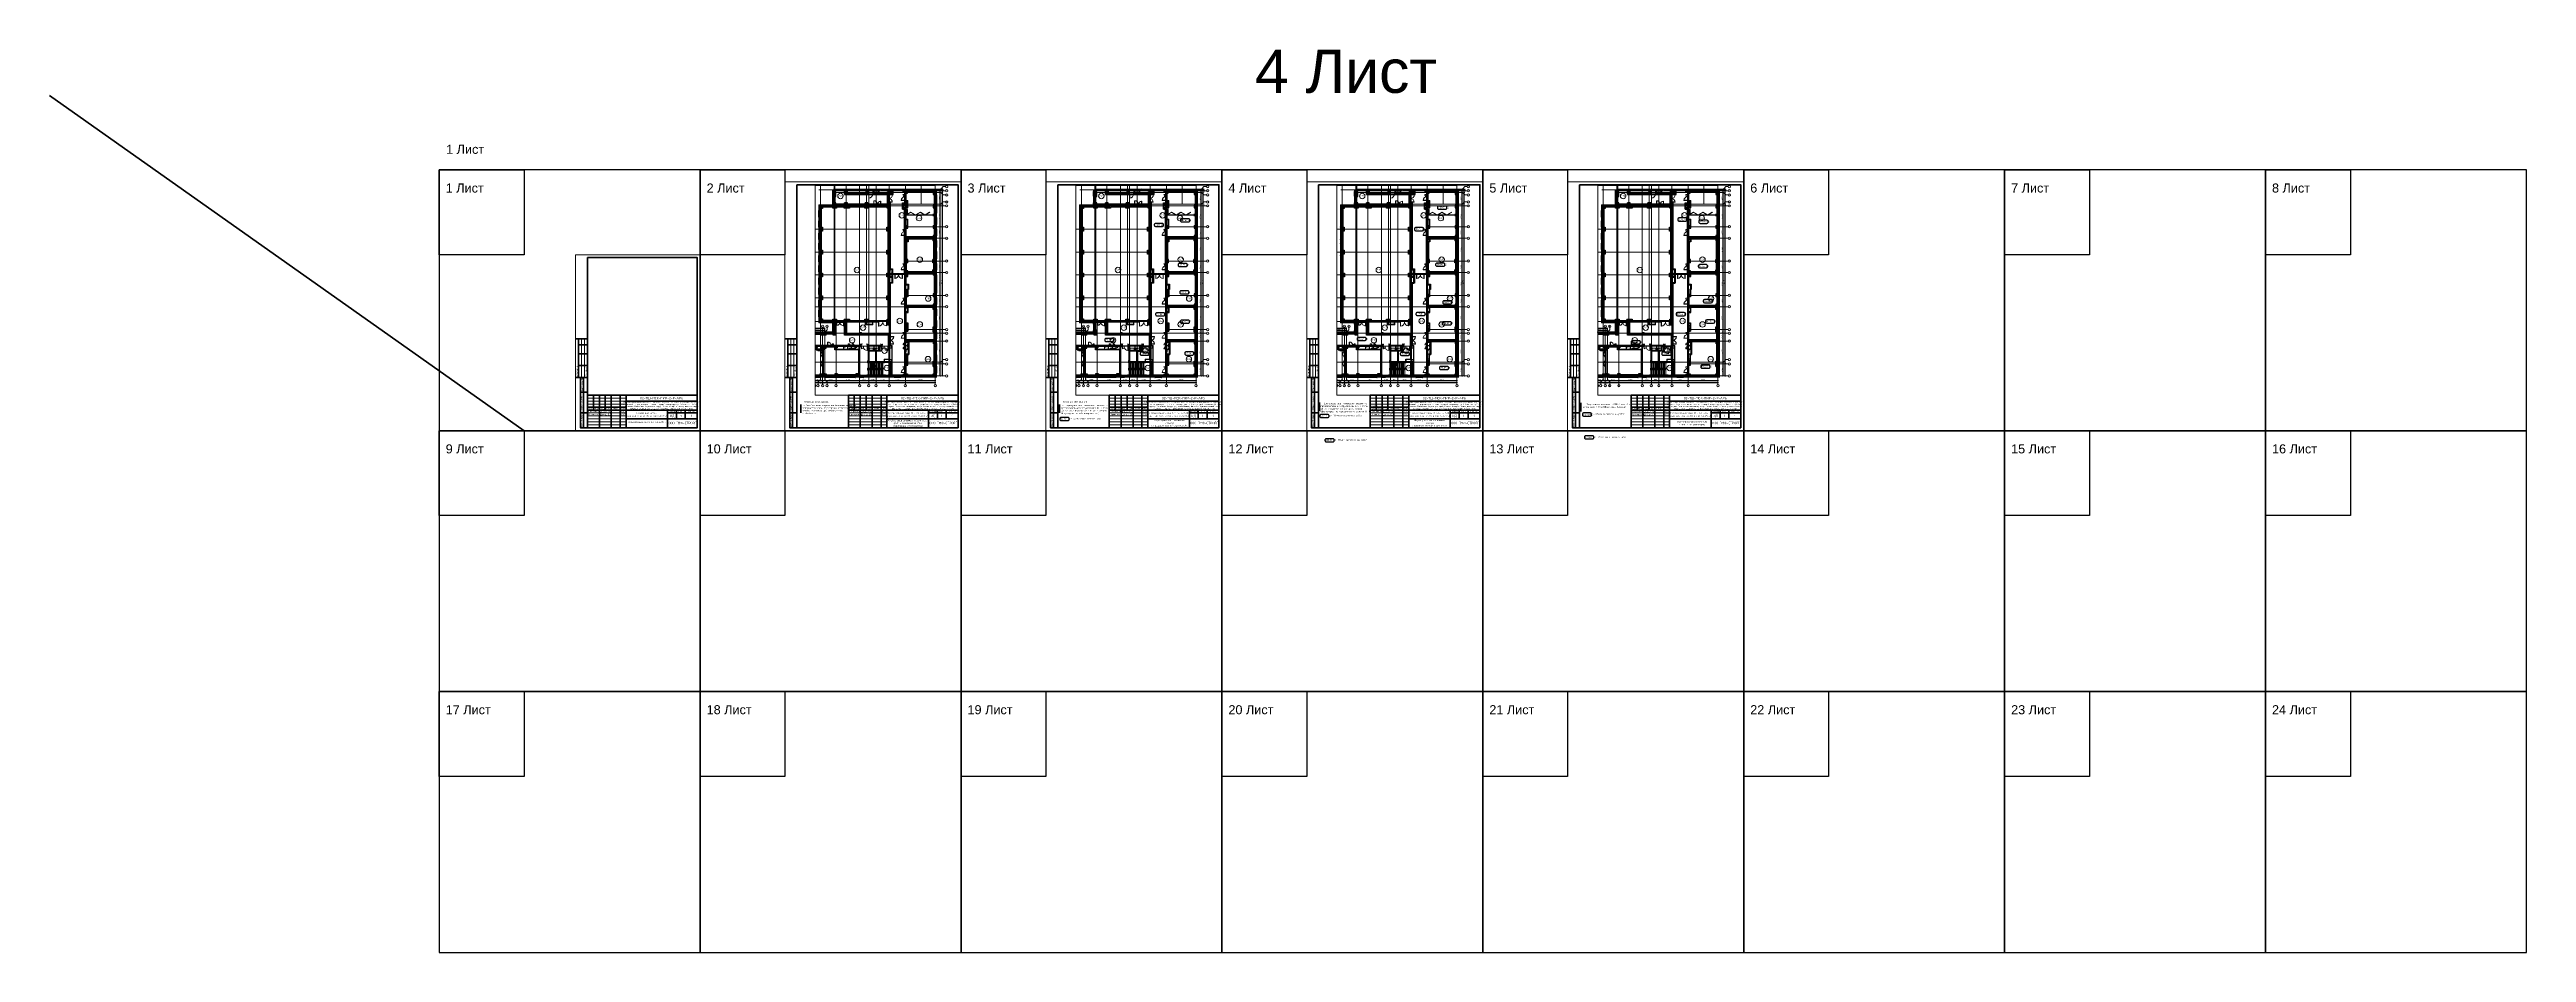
# Paper-space layout '4.n' of a CAD drawing. Header units: millimetres. Extents: x -800 to 3377, y -880 to 643.
# The model-space entities are those that its viewports show. They can reach past a viewport. Long polylines and large blocks are cut down to what shows.
import ezdxf
from ezdxf.enums import TextEntityAlignment as Align

# ---------------------------------------------------------------- set-up
doc = ezdxf.new("R2018")
doc.units = ezdxf.units.MM
for name, pattern in [('01 Штриховая _2 мм_', [300, 200, -100]), ('200_ШТРИХ__ш1_п0_6_', [160, 100, -60]), ('200_ШТРИХ_ш1п0_6_', [160, 100, -60]), ('50_200_ШТРИХ_1Т_ш5_п1_п1_', [700, 500, -100, 0, -100]), ('Штрих короткий', [300, 150, -150]), ('Штриховая _2 мм - 1 мм_', [300, 200, -100])]:
    doc.linetypes.add(name, pattern=pattern)
doc.layers.add('0)ВЭ', color=7, linetype='Continuous', lineweight=15, plot=False)
for name, color, linetype, lineweight in [('0-1', 7, 'Continuous', 5), ('0-2', 7, 'Continuous', 9), ('Двери', 7, 'Continuous', 9), ('Импосты витража', 7, 'Continuous', 9), ('Импосты витража-1', 7, 'Continuous', 25), ('Каркас_Импост', 7, 'Continuous', 13), ('Каркас_Импост-1', 7, 'Continuous', 9), ('Контуры', 7, 'Continuous', 9), ('Линии подступенков', 7, 'Continuous', 9), ('Линии свеса', 7, 'Continuous', 9), ('Линии-1', 7, '200_ШТРИХ_ш1п0_6_', 9), ('Марки вырезов', 7, 'Continuous', 9), ('Марки помещений', 7, 'Continuous', 9), ('Несущие колонны', 7, 'Continuous', 9), ('Несущие колонны-1', 7, 'Continuous', 35), ('Обобщенные модели', 7, 'Continuous', 9), ('Общие ребра', 7, 'Continuous', 9), ('Ограждение', 7, 'Continuous', 9), ('Ограждение-1', 7, 'Continuous', 25), ('Окна', 7, 'Continuous', 9), ('Оси', 7, 'Continuous', 9), ('Оси-1', 7, 'Continuous', 20), ('Оси-2', 7, '50_200_ШТРИХ_1Т_ш5_п1_п1_', 9), ('Остекление-1', 7, 'Continuous', 9), ('Открывание в плане-1', 7, '200_ШТРИХ__ш1_п0_6_', 9), ('Открывание в плане-2', 7, '200_ШТРИХ_ш1п0_6_', 9), ('Открывание-1', 7, 'Continuous', 9), ('Панель', 7, 'Continuous', 13), ('Перемычка-1', 7, 'Штрих короткий', 9), ('Размеры', 7, 'Continuous', 15), ('Стены', 7, 'Continuous', 9), ('Стены-1', 7, 'Continuous', 13), ('Текстовые примечания', 7, 'Continuous', 9), ('Штриховка разреза-1', 7, 'Continuous', 9), ('Элементы узлов', 7, 'Continuous', 9)]:
    doc.layers.add(name, color=color, linetype=linetype, lineweight=lineweight)
for name, color, linetype, lineweight, true_color in [('Сантехнические приборы-1', 7, 'Continuous', 9, 0xaaaaaa), ('СТ-1_1', 7, 'Штриховая _2 мм - 1 мм_', 90, 0x888888), ('СТ-1_13', 7, '01 Штриховая _2 мм_', 90, 0xd5d3c7), ('Штриховка разреза-2', 7, 'Continuous', 9, 0x787878), ('Штриховка разреза-3', 7, 'Continuous', 9, 0x0080ff)]:
    doc.layers.add(name, color=color, linetype=linetype, lineweight=lineweight, true_color=true_color)
doc.layers.add('Условные обозначения', color=90, linetype='Continuous')
doc.layers.get('0-2').off()
doc.styles.add('ISOCPEUR_I_1', font='isocpeui.ttf', dxfattribs={"width": 0.85, "height": 2.5})
doc.styles.add('ISOCPEUR_I_2', font='isocpeui.ttf', dxfattribs={"width": 0.85, "height": 2.3})
doc.styles.get("Standard").update_dxf_attribs({"font": 'arial.ttf'})
doc.styles.add('СПДС', font='isocpeur.ttf', dxfattribs={"width": 0.9})
doc.dimstyles.new('Размера А3', dxfattribs={"dimtxt": 200, "dimasz": 100, "dimexe": 70, "dimexo": 100, "dimgap": 20, "dimtad": 1, "dimdec": 0, "dimrnd": 10, "dimzin": 0, "dimdsep": 46, "dimtxsty": 'СПДС', "dimblk": 'ARROWHEAD_6', "dimcen": 1, "dimclrd": 256, "dimclre": 256, "dimclrt": 256, "dimazin": 0, "dimtfac": 1, "dimtdec": 0, "dimtmove": 2, "dimatfit": 3, "dimfxl": 1, "dimtolj": 1, "dimtzin": 0, "dimarcsym": 0})
pattern_1 = [(135, (0, 0), (-35.35534, -35.35534), [])]
pattern_2 = [(45, (0, 0), (-114.04925, 114.04925), []), (45, (114.05, 0), (-114.04925, 114.04925), [201.612, -40.322, 3.353, -36.97])]
pattern_3 = [(45, (0, 0), (-70.71068, 70.71068), []), (135, (0, 0), (-70.71068, -70.71068), [])]
pattern_4 = [(45, (0, 0), (-85.53659, 85.53659), []), (45, (57.02, 0), (-85.53659, 85.53659), [])]
pattern_5 = [(45, (0, 0), (-35.35534, 35.35534), [])]
pattern_6 = [(45, (0, 0), (-35.35534, 35.35534), []), (135, (0, 0), (-35.35534, -35.35534), [])]
pattern_7 = [(45, (0, 0), (-84.85281, 84.85281), [])]

# ---------------------------------------------------------------- blocks, each defined once
blk = doc.blocks.new('*U676')
at = {"lineweight": 0}
blk.add_lwpolyline([(-292, -5), (5, -5), (5, 415), (-292, 415)], close=True, dxfattribs=at)
at = {"color": 0, "linetype": 'Continuous', "lineweight": 50}
blk.add_lwpolyline([(-272, 410), (0, 410), (0, 0), (-272, 0)], close=True, dxfattribs=at)
at = {"lineweight": 35}
for points in [[(-272, 150), (-292, 150)], [(-287, 85), (-287, 150)], [(-272, 140), (-287, 140)], [(-272, 85), (-292, 85)], [(-272, 125), (-287, 125)], [(-272, 105), (-287, 105)], [(-272, 85), (-284, 85), (-284, 0), (-272, 0)], [(-279, 0), (-279, 85)], [(-272, 60), (-284, 60)], [(-175, 55), (-175, 30)], [(-165, 55), (-165, 0)], [(-155, 55), (-155, 30)], [(-145, 55), (-145, 0)], [(-130, 55), (-130, 0)], [(-120, 55), (-120, 0)], [(-120, 45), (0, 45)], [(-272, 25), (-284, 25)], [(-185, 35), (-120, 35)], [(-185, 30), (0, 30)], [(-120, 15), (0, 15)], [(-50, 30), (-50, 0)], [(-50, 25), (0, 25)], [(-35, 30), (-35, 15)], [(-20, 30), (-20, 15)]]:
    blk.add_lwpolyline(points, dxfattribs=at)
at = {"lineweight": 18}
for points in [[(-282, 85), (-282, 150)], [(-277, 85), (-277, 150)], [(-185, 50), (-120, 50)], [(-185, 45), (-120, 45)], [(-185, 40), (-120, 40)], [(-185, 25), (-120, 25)], [(-185, 20), (-120, 20)], [(-185, 15), (-120, 15)], [(-185, 10), (-120, 10)], [(-185, 5), (-120, 5)]]:
    blk.add_lwpolyline(points, dxfattribs=at)
at = {"lineweight": 35}
blk.add_lwpolyline([(-185, 0), (0, 0), (0, 55), (-185, 55)], close=True, dxfattribs=at)
at = {"lineweight": 0}
blk.add_lwpolyline([(0, -5), (5, -5), (5, 0)], dxfattribs=at)
at = {"lineweight": -2, "char_height": 2.5, "attachment_point": 5, "rotation": 90, "style": 'СПДС'}
for s, insert, width in [('Согласовано', (-289.5, 95), 19.991), ('Гл. спец.', (-274.5, 95), 19.991), ('Подл. и дата', (-281.5, 42.5), 34.991), ('Взам. инв. N', (-281.5, 72.5), 24.991), ('Инв. N подл.', (-281.5, 12.5), 24.991)]:
    blk.add_mtext(s, dxfattribs=dict(at, insert=insert, width=width))
at = {"insert": (-119.3, 44.6), "char_height": 2.2, "attachment_point": 1, "style": 'СПДС'}
blk.add_mtext_dynamic_manual_height_columns('\\pxqc;Общеобразовательная школа №2, входящая в состав Многофункционального комплекса спортивной направленности с соответствующей инфраструктурой (емкостью 850 мест) \\Pпо адресу: Российская Федерация, город Москва, вн.тер. г. муниципальный округ Покровское-Стрешнево, шоссе Волоколамское, земельный участок 71/15', width=118.293, gutter_width=0, heights=[15.2], dxfattribs=at)
at = {"lineweight": -2, "char_height": 2.5, "style": 'СПДС'}
for s, insert, width, attachment_point in [('Разработал', (-183.1, 27.5), 17.953, 4), ('Проверил', (-183.1, 22.5), 17.953, 4), ('Изм.', (-180, 32.5), 10, 5), ('Кол.уч.', (-170, 32.5), 10, 5), ('Лист', (-160, 32.5), 10, 5), ('N док.', (-150, 32.5), 10, 5), ('Подп.', (-137.5, 32.5), 15, 5), ('Дата', (-125, 32.5), 10, 5), ('Стадия', (-42.5, 27.5), 15, 5), ('Лист', (-27.5, 27.5), 15, 5), ('Листов', (-10, 27.5), 20, 5)]:
    blk.add_mtext(s, dxfattribs=dict(at, insert=insert, width=width, attachment_point=attachment_point))
at = {"lineweight": 30, "width": 0.9, "flags": 104}
blk.add_attdef('ШАПКА', text='', height=3, dxfattribs=at).set_placement((-135, 281), align=Align.MIDDLE_CENTER)
at = {"style": 'СПДС'}
for tag, height, p in [('ШИФР_ПРОЕКТА', 4, (-60, 50)), ('НАИМЕНОВАНИЕ_ОБЪЕКТА2', 2.5, (-85, 20)), ('НАИМЕНОВАНИЕ_ЧЕРТЕЖА2', 2.5, (-85, 5)), ('НАИМЕНОВАНИЕ_ЧЕРТЕЖА1', 2.5, (-85, 10)), ('НАИМЕНОВАНИЕ_ОБЪЕКТА', 2.5, (-85, 25)), ('ОРГАНИЗАЦИЯ_РАЗРАБОТЧИК1', 4, (-25, 8.1)), ('СТАДИЯ', 4, (-42.5, 20)), ('ЛИСТ_первый', 4, (-27.5, 20)), ('ЛИСТОВ', 4, (-10, 20))]:
    blk.add_attdef(tag, text='', height=height, dxfattribs=at).set_placement(p, align=Align.MIDDLE_CENTER)
for tag, p in [('РАЗРАБОТЧИК', (-164, 27.5)), ('РУК.ГРУППЫ', (-164, 22.5))]:
    blk.add_attdef(tag, text='', height=2.5, dxfattribs=at).set_placement(p, align=Align.MIDDLE_LEFT)
at = {"style": 'СПДС', "width": 0.9}
for p in [(-129.6, 26.4), (-129.6, 21.4)]:
    blk.add_attdef('ДАТА', p, '', height=2.3, dxfattribs=at)
blk = doc.blocks.new('*U5830')
at = {"lineweight": 0}
blk.add_lwpolyline([(-205, -5), (5, -5), (5, 292), (-205, 292)], close=True, dxfattribs=at)
at = {"color": 0, "linetype": 'Continuous', "lineweight": 50}
blk.add_lwpolyline([(-185, 287), (0, 287), (0, 0), (-185, 0)], close=True, dxfattribs=at)
at = {"lineweight": 35}
for points in [[(-185, 150), (-205, 150)], [(-200, 85), (-200, 150)], [(-185, 140), (-200, 140)], [(-185, 85), (-205, 85)], [(-185, 125), (-200, 125)], [(-185, 105), (-200, 105)], [(-185, 85), (-197, 85), (-197, 0), (-185, 0)], [(-192, 0), (-192, 85)], [(-185, 60), (-197, 60)], [(-175, 55), (-175, 30)], [(-165, 55), (-165, 0)], [(-155, 55), (-155, 30)], [(-145, 55), (-145, 0)], [(-130, 55), (-130, 0)], [(-120, 55), (-120, 0)], [(-120, 45), (0, 45)], [(-185, 25), (-197, 25)], [(-185, 35), (-120, 35)], [(-185, 30), (0, 30)], [(-120, 15), (0, 15)], [(-50, 30), (-50, 0)], [(-50, 25), (0, 25)], [(-35, 30), (-35, 15)], [(-20, 30), (-20, 15)]]:
    blk.add_lwpolyline(points, dxfattribs=at)
at = {"lineweight": 18}
for points in [[(-195, 85), (-195, 150)], [(-190, 85), (-190, 150)], [(-185, 50), (-120, 50)], [(-185, 45), (-120, 45)], [(-185, 40), (-120, 40)], [(-185, 25), (-120, 25)], [(-185, 20), (-120, 20)], [(-185, 15), (-120, 15)], [(-185, 10), (-120, 10)], [(-185, 5), (-120, 5)]]:
    blk.add_lwpolyline(points, dxfattribs=at)
at = {"lineweight": 35}
blk.add_lwpolyline([(-185, 0), (0, 0), (0, 55), (-185, 55)], close=True, dxfattribs=at)
at = {"lineweight": 0}
blk.add_lwpolyline([(0, -5), (5, -5), (5, 0)], dxfattribs=at)
at = {"lineweight": -2, "char_height": 2.5, "attachment_point": 5, "rotation": 90, "style": 'СПДС'}
for s, insert, width in [('Согласовано', (-202.5, 95), 19.991), ('Гл. спец.', (-187.5, 95), 19.991), ('Подл. и дата', (-194.5, 42.5), 34.991), ('Взам. инв. N', (-194.5, 72.5), 24.991), ('Инв. N подл.', (-194.5, 12.5), 24.991)]:
    blk.add_mtext(s, dxfattribs=dict(at, insert=insert, width=width))
at = {"insert": (-119.3, 44.6), "char_height": 2.2, "attachment_point": 1, "style": 'СПДС'}
blk.add_mtext_dynamic_manual_height_columns('\\pxqc;Общеобразовательная школа №2, входящая в состав Многофункционального комплекса спортивной направленности с соответствующей инфраструктурой (емкостью 850 мест) \\Pпо адресу: Российская Федерация, город Москва, вн.тер. г. муниципальный округ Покровское-Стрешнево, шоссе Волоколамское, земельный участок 71/15', width=118.293, gutter_width=0, heights=[15.2], dxfattribs=at)
at = {"lineweight": -2, "char_height": 2.5, "style": 'СПДС'}
for s, insert, width, attachment_point in [('Разработал', (-183.1, 27.5), 17.953, 4), ('Проверил', (-183.1, 22.5), 17.953, 4), ('Изм.', (-180, 32.5), 10, 5), ('Кол.уч.', (-170, 32.5), 10, 5), ('Лист', (-160, 32.5), 10, 5), ('N док.', (-150, 32.5), 10, 5), ('Подп.', (-137.5, 32.5), 15, 5), ('Дата', (-125, 32.5), 10, 5), ('Стадия', (-42.5, 27.5), 15, 5), ('Лист', (-27.5, 27.5), 15, 5), ('Листов', (-10, 27.5), 20, 5)]:
    blk.add_mtext(s, dxfattribs=dict(at, insert=insert, width=width, attachment_point=attachment_point))
at = {"lineweight": 30, "width": 0.9, "flags": 104}
blk.add_attdef('ШАПКА', text='', height=3, dxfattribs=at).set_placement((-135, 281), align=Align.MIDDLE_CENTER)
at = {"style": 'СПДС'}
for tag, height, p in [('ШИФР_ПРОЕКТА', 4, (-60, 50)), ('НАИМЕНОВАНИЕ_ОБЪЕКТА2', 2.5, (-85, 20)), ('НАИМЕНОВАНИЕ_ЧЕРТЕЖА2', 2.5, (-85, 5)), ('НАИМЕНОВАНИЕ_ЧЕРТЕЖА1', 2.5, (-85, 10)), ('НАИМЕНОВАНИЕ_ОБЪЕКТА', 2.5, (-85, 25)), ('ОРГАНИЗАЦИЯ_РАЗРАБОТЧИК1', 4, (-25, 8.1)), ('СТАДИЯ', 4, (-42.5, 20)), ('ЛИСТ_первый', 4, (-27.5, 20)), ('ЛИСТОВ', 4, (-10, 20))]:
    blk.add_attdef(tag, text='', height=height, dxfattribs=at).set_placement(p, align=Align.MIDDLE_CENTER)
for tag, p in [('РАЗРАБОТЧИК', (-164, 27.5)), ('РУК.ГРУППЫ', (-164, 22.5))]:
    blk.add_attdef(tag, text='', height=2.5, dxfattribs=at).set_placement(p, align=Align.MIDDLE_LEFT)
at = {"style": 'СПДС', "width": 0.9}
for p in [(-129.6, 26.4), (-129.6, 21.4)]:
    blk.add_attdef('ДАТА', p, '', height=2.3, dxfattribs=at)
blk = doc.blocks.new('*U5881')
at = {"color": 4}
blk.add_lwpolyline([(-220, -220), (220, -220), (220, 220), (-220, 220)], close=True, dxfattribs=at)
at = {"color": 3}
blk.add_lwpolyline([(-220, 220), (-77, 220), (-77, 77), (-220, 77)], close=True, dxfattribs=at)
blk = doc.blocks.new('*U5882')
at = {"color": 0, "linetype": 'ByBlock', "lineweight": -2, "transparency": 16777216}
for p in [(0, 880), (440, 880), (880, 880), (1320, 880), (0, 440), (440, 440), (880, 440), (1320, 440), (0, 0), (440, 0), (880, 0), (1320, 0)]:
    blk.add_blockref('*U5881', p, dxfattribs=at)
blk = doc.blocks.new('*U5883')
at = {"color": 4}
blk.add_lwpolyline([(-220, -220), (220, -220), (220, 220), (-220, 220)], close=True, dxfattribs=at)
at = {"color": 3}
blk.add_lwpolyline([(-220, 220), (-77, 220), (-77, 77), (-220, 77)], close=True, dxfattribs=at)
blk = doc.blocks.new('*U5884')
at = {"color": 0, "linetype": 'ByBlock', "lineweight": -2, "transparency": 16777216}
for p in [(0, 880), (440, 880), (880, 880), (1320, 880), (0, 440), (440, 440), (880, 440), (1320, 440), (0, 0), (440, 0), (880, 0), (1320, 0)]:
    blk.add_blockref('*U5883', p, dxfattribs=at)
blk = doc.blocks.new('BSC_Колонна _Прямоугольная - 600х600-25984397-АИ2_02_План отделки стен 2-го этажа _Часть 2_')
at = {"layer": 'Несущие колонны'}
h = blk.add_hatch(dxfattribs=at)
h.set_pattern_fill('FP_12', color=256, style=0, pattern_type=2)
h.set_pattern_definition([(45, (-73400, -44450), (-114.04925, 114.04925), []), (45, (-73285.95, -44450), (-114.04925, 114.04925), [201.613, -40.323, 3.353, -36.97])])
h.paths.add_polyline_path([(-300, -300), (300, -300), (300, 300), (-300, 300)], flags=0)
at = {"layer": 'Несущие колонны-1'}
for p, q in [((300, 300), (-300, 300)), ((-300, 300), (-300, -300)), ((300, -300), (300, 300)), ((-300, -300), (300, -300))]:
    blk.add_line(p, q, dxfattribs=at)
blk = doc.blocks.new('BSC_Колонна _Прямоугольная - 500х500-25642906-АИ2_02_План отделки стен 2-го этажа _Часть 2_')
at = {"layer": 'Несущие колонны'}
h = blk.add_hatch(dxfattribs=at)
h.set_pattern_fill('FP_13', color=256, style=0, pattern_type=2)
h.set_pattern_definition([(45, (-91350, -44500), (-114.04925, 114.04925), []), (45, (-91235.95, -44500), (-114.04925, 114.04925), [201.613, -40.323, 3.353, -36.97])])
h.paths.add_polyline_path([(-250, -250), (250, -250), (250, 250), (-250, 250)], flags=0)
at = {"layer": 'Несущие колонны-1'}
for p, q in [((250, 250), (-250, 250)), ((-250, 250), (-250, -250)), ((250, -250), (250, 250)), ((-250, -250), (250, -250))]:
    blk.add_line(p, q, dxfattribs=at)
blk = doc.blocks.new('BSC_Колонна _Прямоугольная - 500х500-V7-АИ2_02_План отделки стен 2-го этажа _Часть 2_')
at = {"layer": 'Несущие колонны'}
h = blk.add_hatch(dxfattribs=at)
h.set_pattern_fill('FP_14', color=256, style=0, pattern_type=2)
h.set_pattern_definition([(45, (-91350, -14400), (-114.04925, 114.04925), []), (45, (-91235.95, -14400), (-114.04925, 114.04925), [201.613, -40.323, 3.353, -36.97])])
h.paths.add_polyline_path([(-250, -250), (250, -250), (250, 250), (-250, 250)], flags=0)
at = {"layer": 'Несущие колонны-1'}
for p, q in [((250, 250), (-250, 250)), ((-250, 250), (-250, -250)), ((250, -250), (250, 250)), ((-250, -250), (250, -250))]:
    blk.add_line(p, q, dxfattribs=at)
blk = doc.blocks.new('BSC_Колонна _Прямоугольная - 600х600-V8-АИ2_02_План отделки стен 2-го этажа _Часть 2_')
at = {"layer": 'Несущие колонны'}
h = blk.add_hatch(dxfattribs=at)
h.set_pattern_fill('FP_15', color=256, style=0, pattern_type=2)
h.set_pattern_definition([(315, (-38500, 73400), (114.04925, 114.04925), []), (315, (-38500, 73285.95), (114.04925, 114.04925), [201.613, -40.323, 3.353, -36.97])])
h.paths.add_polyline_path([(-300, -300), (300, -300), (300, 300), (-300, 300)], flags=0)
at = {"layer": 'Несущие колонны-1'}
for p, q in [((300, 300), (-300, 300)), ((-300, 300), (-300, -300)), ((300, -300), (300, 300)), ((-300, -300), (300, -300))]:
    blk.add_line(p, q, dxfattribs=at)
blk = doc.blocks.new('BSC_Колонна _Прямоугольная - 600х600-V9-АИ2_02_План отделки стен 2-го этажа _Часть 2_')
at = {"layer": 'Несущие колонны'}
h = blk.add_hatch(dxfattribs=at)
h.set_pattern_fill('FP_16', color=256, style=0, pattern_type=2)
h.set_pattern_definition([(45, (-73400, -32500), (-114.04925, 114.04925), []), (45, (-73285.95, -32500), (-114.04925, 114.04925), [201.613, -40.323, 3.353, -36.97])])
h.paths.add_polyline_path([(-300, -300), (300, -300), (300, 300), (-300, 300)], flags=0)
at = {"layer": 'Несущие колонны-1'}
for p, q in [((300, 300), (-300, 300)), ((-300, 300), (-300, -300)), ((300, -300), (300, 300)), ((-300, -300), (300, -300))]:
    blk.add_line(p, q, dxfattribs=at)
blk = doc.blocks.new('BSC_Колонна _Прямоугольная - 600х600-V10-АИ2_02_План отделки стен 2-го этажа _Часть 2_')
at = {"layer": 'Несущие колонны'}
h = blk.add_hatch(dxfattribs=at)
h.set_pattern_fill('FP_17', color=256, style=0, pattern_type=2)
h.set_pattern_definition([(45, (-73400, -26500), (-114.04925, 114.04925), []), (45, (-73285.95, -26500), (-114.04925, 114.04925), [201.613, -40.323, 3.353, -36.97])])
h.paths.add_polyline_path([(-300, -300), (300, -300), (300, 300), (-300, 300), (-300, -134)], flags=0)
at = {"layer": 'Несущие колонны-1'}
for p, q in [((300, 300), (-300, 300)), ((-300, 300), (-300, -300)), ((300, -300), (300, 300)), ((-300, -300), (300, -300))]:
    blk.add_line(p, q, dxfattribs=at)
blk = doc.blocks.new('BSC_Колонна _Прямоугольная - 600х600-V11-АИ2_02_План отделки стен 2-го этажа _Часть 2_')
at = {"layer": 'Несущие колонны'}
h = blk.add_hatch(dxfattribs=at)
h.set_pattern_fill('FP_18', color=256, style=0, pattern_type=2)
h.set_pattern_definition([(45, (-73400, -20500), (-114.04925, 114.04925), []), (45, (-73285.95, -20500), (-114.04925, 114.04925), [201.613, -40.323, 3.353, -36.97])])
h.paths.add_polyline_path([(-300, -300), (300, -300), (300, 300), (-300, 300)], flags=0)
at = {"layer": 'Несущие колонны-1'}
for p, q in [((300, 300), (-300, 300)), ((-300, 300), (-300, -300)), ((300, -300), (300, 300)), ((-300, -300), (300, -300))]:
    blk.add_line(p, q, dxfattribs=at)
blk = doc.blocks.new('BSC_Колонна _Прямоугольная - 600х600-26981669-АИ2_02_План отделки стен 2-го этажа _Часть 2_')
at = {"layer": 'Несущие колонны'}
h = blk.add_hatch(dxfattribs=at)
h.set_pattern_fill('FP_19', color=256, style=0, pattern_type=2)
h.set_pattern_definition([(45, (-91300, -38500), (-114.04925, 114.04925), []), (45, (-91185.95, -38500), (-114.04925, 114.04925), [201.613, -40.323, 3.353, -36.97])])
h.paths.add_polyline_path([(-300, -300), (300, -300), (300, 300), (-300, 300), (-300, -121)], flags=0)
at = {"layer": 'Несущие колонны-1'}
for p, q in [((300, 300), (-300, 300)), ((-300, 300), (-300, -300)), ((300, -300), (300, 300)), ((-300, -300), (300, -300))]:
    blk.add_line(p, q, dxfattribs=at)
blk = doc.blocks.new('BSC_Колонна _Прямоугольная - 600х600-V12-АИ2_02_План отделки стен 2-го этажа _Часть 2_')
at = {"layer": 'Несущие колонны'}
h = blk.add_hatch(dxfattribs=at)
h.set_pattern_fill('FP_20', color=256, style=0, pattern_type=2)
h.set_pattern_definition([(45, (-91300, -32500), (-114.04925, 114.04925), []), (45, (-91185.95, -32500), (-114.04925, 114.04925), [201.613, -40.323, 3.353, -36.97])])
h.paths.add_polyline_path([(-300, -300), (300, -300), (300, 300), (-300, 300)], flags=0)
at = {"layer": 'Несущие колонны-1'}
for p, q in [((300, 300), (-300, 300)), ((-300, 300), (-300, -300)), ((300, -300), (300, 300)), ((-300, -300), (300, -300))]:
    blk.add_line(p, q, dxfattribs=at)
blk = doc.blocks.new('BSC_Колонна _Прямоугольная - 600х600-V13-АИ2_02_План отделки стен 2-го этажа _Часть 2_')
at = {"layer": 'Несущие колонны'}
h = blk.add_hatch(dxfattribs=at)
h.set_pattern_fill('FP_21', color=256, style=0, pattern_type=2)
h.set_pattern_definition([(45, (-91300, -26500), (-114.04925, 114.04925), []), (45, (-91185.95, -26500), (-114.04925, 114.04925), [201.613, -40.323, 3.353, -36.97])])
h.paths.add_polyline_path([(-300, -300), (300, -300), (300, 300), (-300, 300)], flags=0)
at = {"layer": 'Несущие колонны-1'}
for p, q in [((300, 300), (-300, 300)), ((-300, 300), (-300, -300)), ((300, -300), (300, 300)), ((-300, -300), (300, -300))]:
    blk.add_line(p, q, dxfattribs=at)
blk = doc.blocks.new('BSC_Колонна _Прямоугольная - 600х600-V14-АИ2_02_План отделки стен 2-го этажа _Часть 2_')
at = {"layer": 'Несущие колонны'}
h = blk.add_hatch(dxfattribs=at)
h.set_pattern_fill('FP_22', color=256, style=0, pattern_type=2)
h.set_pattern_definition([(45, (-91300, -20500), (-114.04925, 114.04925), []), (45, (-91185.95, -20500), (-114.04925, 114.04925), [201.613, -40.323, 3.353, -36.97])])
h.paths.add_polyline_path([(-300, -300), (300, -300), (300, 300), (-300, 300)], flags=0)
at = {"layer": 'Несущие колонны-1'}
for p, q in [((300, 300), (-300, 300)), ((-300, 300), (-300, -300)), ((300, -300), (300, 300)), ((-300, -300), (300, -300))]:
    blk.add_line(p, q, dxfattribs=at)
blk = doc.blocks.new('BSC_Колонна _Прямоугольная - 500х500-V15-АИ2_02_План отделки стен 2-го этажа _Часть 2_')
at = {"layer": 'Несущие колонны'}
h = blk.add_hatch(dxfattribs=at)
h.set_pattern_fill('FP_23', color=256, style=0, pattern_type=2)
h.set_pattern_definition([(45, (-80100, -44500), (-114.04925, 114.04925), []), (45, (-79985.95, -44500), (-114.04925, 114.04925), [201.613, -40.323, 3.353, -36.97])])
h.paths.add_polyline_path([(-250, -250), (250, -250), (250, 250), (-250, 250)], flags=0)
at = {"layer": 'Несущие колонны-1'}
for p, q in [((250, 250), (-250, 250)), ((-250, 250), (-250, -250)), ((250, -250), (250, 250)), ((-250, -250), (250, -250))]:
    blk.add_line(p, q, dxfattribs=at)
blk = doc.blocks.new('BSC_Колонна _Прямоугольная - 500х500-V16-АИ2_02_План отделки стен 2-го этажа _Часть 2_')
at = {"layer": 'Несущие колонны'}
h = blk.add_hatch(dxfattribs=at)
h.set_pattern_fill('FP_24', color=256, style=0, pattern_type=2)
h.set_pattern_definition([(45, (-85500, -44500), (-114.04925, 114.04925), []), (45, (-85385.95, -44500), (-114.04925, 114.04925), [201.613, -40.323, 3.353, -36.97])])
h.paths.add_polyline_path([(-250, -250), (250, -250), (250, 250), (-250, 250)], flags=0)
at = {"layer": 'Несущие колонны-1'}
for p, q in [((250, 250), (-250, 250)), ((-250, 250), (-250, -250)), ((250, -250), (250, 250)), ((-250, -250), (250, -250))]:
    blk.add_line(p, q, dxfattribs=at)
blk = doc.blocks.new('BSC_Колонна _Прямоугольная - 500х500-V17-АИ2_02_План отделки стен 2-го этажа _Часть 2_')
at = {"layer": 'Несущие колонны'}
h = blk.add_hatch(dxfattribs=at)
h.set_pattern_fill('FP_25', color=256, style=0, pattern_type=2)
h.set_pattern_definition([(45, (-80100, -14400), (-114.04925, 114.04925), []), (45, (-79985.95, -14400), (-114.04925, 114.04925), [201.613, -40.323, 3.353, -36.97])])
h.paths.add_polyline_path([(-250, -250), (250, -250), (250, 250), (-250, 250)], flags=0)
at = {"layer": 'Несущие колонны-1'}
for p, q in [((250, 250), (-250, 250)), ((-250, 250), (-250, -250)), ((250, -250), (250, 250)), ((-250, -250), (250, -250))]:
    blk.add_line(p, q, dxfattribs=at)
blk = doc.blocks.new('BSC_Колонна _Прямоугольная - 500х500-V18-АИ2_02_План отделки стен 2-го этажа _Часть 2_')
at = {"layer": 'Несущие колонны'}
h = blk.add_hatch(dxfattribs=at)
h.set_pattern_fill('FP_26', color=256, style=0, pattern_type=2)
h.set_pattern_definition([(45, (-85500, -14400), (-114.04925, 114.04925), []), (45, (-85385.95, -14400), (-114.04925, 114.04925), [201.613, -40.323, 3.353, -36.97])])
h.paths.add_polyline_path([(-250, -250), (250, -250), (250, 250), (-250, 250)], flags=0)
at = {"layer": 'Несущие колонны-1'}
for p, q in [((250, 250), (-250, 250)), ((-250, 250), (-250, -250)), ((250, -50), (250, 250)), ((-250, -250), (250, -250))]:
    blk.add_line(p, q, dxfattribs=at)
blk = doc.blocks.new('BSC_Колонна _Прямоугольная - 500х500-V19-АИ2_02_План отделки стен 2-го этажа _Часть 2_')
at = {"layer": 'Несущие колонны'}
h = blk.add_hatch(dxfattribs=at)
h.set_pattern_fill('FP_27', color=256, style=0, pattern_type=2)
h.set_pattern_definition([(45, (-103350, -150), (-114.04925, 114.04925), []), (45, (-103235.95, -150), (-114.04925, 114.04925), [201.613, -40.323, 3.353, -36.97])])
h.paths.add_polyline_path([(-250, -250), (250, -250), (250, 250), (-250, 250)], flags=0)
at = {"layer": 'Несущие колонны-1'}
for p, q in [((250, 250), (-250, 250)), ((-250, 250), (-250, -250)), ((250, -250), (250, 250)), ((-250, -250), (250, -250))]:
    blk.add_line(p, q, dxfattribs=at)
blk = doc.blocks.new('BSC_Колонна _Прямоугольная - 500х500-V20-АИ2_02_План отделки стен 2-го этажа _Часть 2_')
at = {"layer": 'Несущие колонны'}
h = blk.add_hatch(dxfattribs=at)
h.set_pattern_fill('FP_28', color=256, style=0, pattern_type=2)
h.set_pattern_definition([(45, (-95850, -150), (-114.04925, 114.04925), []), (45, (-95735.95, -150), (-114.04925, 114.04925), [201.613, -40.323, 3.353, -36.97])])
h.paths.add_polyline_path([(-250, -250), (250, -250), (250, 250), (-250, 250)], flags=0)
at = {"layer": 'Несущие колонны-1'}
for p, q in [((250, 250), (-250, 250)), ((-250, 250), (-250, -250)), ((250, -250), (250, 250)), ((-250, -250), (250, -250))]:
    blk.add_line(p, q, dxfattribs=at)
blk = doc.blocks.new('BSC_Колонна _Прямоугольная - 500х500-V21-АИ2_02_План отделки стен 2-го этажа _Часть 2_')
at = {"layer": 'Несущие колонны'}
h = blk.add_hatch(dxfattribs=at)
h.set_pattern_fill('FP_29', color=256, style=0, pattern_type=2)
h.set_pattern_definition([(45, (-103350, -9150), (-114.04925, 114.04925), []), (45, (-103235.95, -9150), (-114.04925, 114.04925), [201.613, -40.323, 3.353, -36.97])])
h.paths.add_polyline_path([(-250, -250), (250, -250), (250, 250), (-250, 250)], flags=0)
at = {"layer": 'Несущие колонны-1'}
for p, q in [((250, 250), (-250, 250)), ((-250, 250), (-250, -250)), ((250, -250), (250, 250)), ((-250, -250), (250, -250))]:
    blk.add_line(p, q, dxfattribs=at)
blk = doc.blocks.new('BSC_Колонна _Прямоугольная - 500х500-V22-АИ2_02_План отделки стен 2-го этажа _Часть 2_')
at = {"layer": 'Несущие колонны'}
h = blk.add_hatch(dxfattribs=at)
h.set_pattern_fill('FP_30', color=256, style=0, pattern_type=2)
h.set_pattern_definition([(45, (-95850, -9150), (-114.04925, 114.04925), []), (45, (-95735.95, -9150), (-114.04925, 114.04925), [201.613, -40.323, 3.353, -36.97])])
h.paths.add_polyline_path([(-250, -250), (250, -250), (250, 250), (-250, 250)], flags=0)
at = {"layer": 'Несущие колонны-1'}
for p, q in [((250, 250), (-250, 250)), ((-250, 250), (-250, -250)), ((250, -250), (250, 250)), ((-250, -250), (250, -250))]:
    blk.add_line(p, q, dxfattribs=at)
blk = doc.blocks.new('BSC_Колонна _Прямоугольная - 500х500-V23-АИ2_02_План отделки стен 2-го этажа _Часть 2_')
at = {"layer": 'Несущие колонны'}
h = blk.add_hatch(dxfattribs=at)
h.set_pattern_fill('FP_31', color=256, style=0, pattern_type=2)
h.set_pattern_definition([(45, (-103350, -18150), (-114.04925, 114.04925), []), (45, (-103235.95, -18150), (-114.04925, 114.04925), [201.613, -40.323, 3.353, -36.97])])
h.paths.add_polyline_path([(-250, -250), (250, -250), (250, 250), (-250, 250), (-250, -100)], flags=0)
at = {"layer": 'Несущие колонны-1'}
for p, q in [((250, 250), (-250, 250)), ((-250, 250), (-250, -250)), ((250, -250), (250, 250)), ((-250, -250), (250, -250))]:
    blk.add_line(p, q, dxfattribs=at)
blk = doc.blocks.new('BSC_Колонна _Прямоугольная - 500х500-V24-АИ2_02_План отделки стен 2-го этажа _Часть 2_')
at = {"layer": 'Несущие колонны'}
h = blk.add_hatch(dxfattribs=at)
h.set_pattern_fill('FP_32', color=256, style=0, pattern_type=2)
h.set_pattern_definition([(45, (-95850, -18150), (-114.04925, 114.04925), []), (45, (-95735.95, -18150), (-114.04925, 114.04925), [201.613, -40.323, 3.353, -36.97])])
h.paths.add_polyline_path([(-250, -250), (250, -250), (250, 250), (-250, 250)], flags=0)
at = {"layer": 'Несущие колонны-1'}
for p, q in [((250, 250), (-250, 250)), ((-250, 250), (-250, -250)), ((250, -250), (250, 250)), ((-250, -250), (250, -250))]:
    blk.add_line(p, q, dxfattribs=at)
blk = doc.blocks.new('BSC_Колонна _Прямоугольная - 500х500-V25-АИ2_02_План отделки стен 2-го этажа _Часть 2_')
at = {"layer": 'Несущие колонны'}
h = blk.add_hatch(dxfattribs=at)
h.set_pattern_fill('FP_33', color=256, style=0, pattern_type=2)
h.set_pattern_definition([(45, (-103350, -27150), (-114.04925, 114.04925), []), (45, (-103235.95, -27150), (-114.04925, 114.04925), [201.613, -40.323, 3.353, -36.97])])
h.paths.add_polyline_path([(-216, -250), (250, -250), (250, 250), (-250, 250), (-250, -250)], flags=0)
at = {"layer": 'Несущие колонны-1'}
for p, q in [((250, 250), (-250, 250)), ((-250, 250), (-250, -250)), ((250, -250), (250, 250)), ((-250, -250), (250, -250))]:
    blk.add_line(p, q, dxfattribs=at)
blk = doc.blocks.new('BSC_Колонна _Прямоугольная - 500х500-V26-АИ2_02_План отделки стен 2-го этажа _Часть 2_')
at = {"layer": 'Несущие колонны'}
h = blk.add_hatch(dxfattribs=at)
h.set_pattern_fill('FP_34', color=256, style=0, pattern_type=2)
h.set_pattern_definition([(45, (-95850, -27150), (-114.04925, 114.04925), []), (45, (-95735.95, -27150), (-114.04925, 114.04925), [201.613, -40.323, 3.353, -36.97])])
h.paths.add_polyline_path([(-250, -250), (250, -250), (250, 250), (-250, 250), (-250, 140)], flags=0)
at = {"layer": 'Несущие колонны-1'}
for p, q in [((250, 250), (-250, 250)), ((-250, 250), (-250, -250)), ((250, -250), (250, 250)), ((-250, -250), (250, -250))]:
    blk.add_line(p, q, dxfattribs=at)
blk = doc.blocks.new('BSC_Колонна _Прямоугольная - 500х500-V27-АИ2_02_План отделки стен 2-го этажа _Часть 2_')
at = {"layer": 'Несущие колонны'}
h = blk.add_hatch(dxfattribs=at)
h.set_pattern_fill('FP_35', color=256, style=0, pattern_type=2)
h.set_pattern_definition([(45, (-103350, -36150), (-114.04925, 114.04925), []), (45, (-103235.95, -36150), (-114.04925, 114.04925), [201.613, -40.323, 3.353, -36.97])])
h.paths.add_polyline_path([(-250, -250), (250, -250), (250, 250), (-250, 250)], flags=0)
at = {"layer": 'Несущие колонны-1'}
for p, q in [((250, 250), (-250, 250)), ((-250, 250), (-250, -250)), ((250, -250), (250, 250)), ((-250, -250), (250, -250))]:
    blk.add_line(p, q, dxfattribs=at)
blk = doc.blocks.new('BSC_Колонна _Прямоугольная - 500х500-V28-АИ2_02_План отделки стен 2-го этажа _Часть 2_')
at = {"layer": 'Несущие колонны'}
h = blk.add_hatch(dxfattribs=at)
h.set_pattern_fill('FP_36', color=256, style=0, pattern_type=2)
h.set_pattern_definition([(45, (-95850, -36150), (-114.04925, 114.04925), []), (45, (-95735.95, -36150), (-114.04925, 114.04925), [201.613, -40.323, 3.353, -36.97])])
h.paths.add_polyline_path([(-250, -250), (250, -250), (250, 250), (-250, 250)], flags=0)
at = {"layer": 'Несущие колонны-1'}
for p, q in [((250, 250), (-250, 250)), ((-250, 250), (-250, -250)), ((250, -250), (250, 250)), ((-250, -250), (250, -250))]:
    blk.add_line(p, q, dxfattribs=at)
blk = doc.blocks.new('BSC_Колонна _Прямоугольная - 500х500-V29-АИ2_02_План отделки стен 2-го этажа _Часть 2_')
at = {"layer": 'Несущие колонны'}
h = blk.add_hatch(dxfattribs=at)
h.set_pattern_fill('FP_37', color=256, style=0, pattern_type=2)
h.set_pattern_definition([(45, (-103350, -39150), (-114.04925, 114.04925), []), (45, (-103235.95, -39150), (-114.04925, 114.04925), [201.613, -40.323, 3.353, -36.97])])
h.paths.add_polyline_path([(-216, -250), (250, -250), (250, 250), (-250, 250), (-250, -250)], flags=0)
at = {"layer": 'Несущие колонны-1'}
for p, q in [((250, 250), (-250, 250)), ((-250, 250), (-250, -250)), ((250, -250), (250, 250)), ((-250, -250), (250, -250))]:
    blk.add_line(p, q, dxfattribs=at)
blk = doc.blocks.new('BSC_Колонна _Прямоугольная - 500х500-V30-АИ2_02_План отделки стен 2-го этажа _Часть 2_')
at = {"layer": 'Несущие колонны'}
h = blk.add_hatch(dxfattribs=at)
h.set_pattern_fill('FP_38', color=256, style=0, pattern_type=2)
h.set_pattern_definition([(45, (-95850, -39150), (-114.04925, 114.04925), []), (45, (-95735.95, -39150), (-114.04925, 114.04925), [201.613, -40.323, 3.353, -36.97])])
h.paths.add_polyline_path([(-250, -250), (250, -250), (250, 250), (-250, 250)], flags=0)
at = {"layer": 'Несущие колонны-1'}
for p, q in [((250, 250), (-250, 250)), ((-250, 250), (-250, -250)), ((250, -250), (250, 250)), ((-250, -250), (250, -250))]:
    blk.add_line(p, q, dxfattribs=at)
blk = doc.blocks.new('BSC_Колонна _Прямоугольная - 500х500-V31-АИ2_02_План отделки стен 2-го этажа _Часть 2_')
at = {"layer": 'Несущие колонны'}
h = blk.add_hatch(dxfattribs=at)
h.set_pattern_fill('FP_39', color=256, style=0, pattern_type=2)
h.set_pattern_definition([(45, (-103350, -21150), (-114.04925, 114.04925), []), (45, (-103235.95, -21150), (-114.04925, 114.04925), [201.613, -40.323, 3.353, -36.97])])
h.paths.add_polyline_path([(-250, -250), (250, -250), (250, 250), (-250, 250)], flags=0)
at = {"layer": 'Несущие колонны-1'}
for p, q in [((250, 250), (-250, 250)), ((-250, 250), (-250, -250)), ((250, -250), (250, 250)), ((-250, -250), (250, -250))]:
    blk.add_line(p, q, dxfattribs=at)
blk = doc.blocks.new('BSC_Колонна _Прямоугольная - 500х500-V32-АИ2_02_План отделки стен 2-го этажа _Часть 2_')
at = {"layer": 'Несущие колонны'}
h = blk.add_hatch(dxfattribs=at)
h.set_pattern_fill('FP_40', color=256, style=0, pattern_type=2)
h.set_pattern_definition([(45, (-95850, -21150), (-114.04925, 114.04925), []), (45, (-95735.95, -21150), (-114.04925, 114.04925), [201.613, -40.323, 3.353, -36.97])])
h.paths.add_polyline_path([(-250, -250), (250, -250), (250, 250), (-250, 250)], flags=0)
at = {"layer": 'Несущие колонны-1'}
for p, q in [((250, 250), (-250, 250)), ((-250, 250), (-250, -250)), ((250, -250), (250, 250)), ((-250, -250), (250, -250))]:
    blk.add_line(p, q, dxfattribs=at)
blk = doc.blocks.new('BSC_Колонна _Прямоугольная - 500х500-V33-АИ2_02_План отделки стен 2-го этажа _Часть 2_')
at = {"layer": 'Несущие колонны'}
h = blk.add_hatch(dxfattribs=at)
h.set_pattern_fill('FP_41', color=256, style=0, pattern_type=2)
h.set_pattern_definition([(45, (-103350, -30150), (-114.04925, 114.04925), []), (45, (-103235.95, -30150), (-114.04925, 114.04925), [201.613, -40.323, 3.353, -36.97])])
h.paths.add_polyline_path([(-216, -250), (250, -250), (250, 250), (-250, 250), (-250, -250)], flags=0)
at = {"layer": 'Несущие колонны-1'}
for p, q in [((250, 250), (-250, 250)), ((-250, 250), (-250, -250)), ((250, -250), (250, 250)), ((-250, -250), (250, -250))]:
    blk.add_line(p, q, dxfattribs=at)
blk = doc.blocks.new('BSC_Колонна _Прямоугольная - 500х500-V34-АИ2_02_План отделки стен 2-го этажа _Часть 2_')
at = {"layer": 'Несущие колонны'}
h = blk.add_hatch(dxfattribs=at)
h.set_pattern_fill('FP_42', color=256, style=0, pattern_type=2)
h.set_pattern_definition([(45, (-95850, -30150), (-114.04925, 114.04925), []), (45, (-95735.95, -30150), (-114.04925, 114.04925), [201.613, -40.323, 3.353, -36.97])])
h.paths.add_polyline_path([(-172, -250), (250, -250), (250, 250), (-250, 250), (-250, -250)], flags=0)
at = {"layer": 'Несущие колонны-1'}
for p, q in [((250, 250), (-250, 250)), ((-250, 250), (-250, -250)), ((250, -250), (250, 250)), ((-250, -250), (250, -250))]:
    blk.add_line(p, q, dxfattribs=at)
blk = doc.blocks.new('BSC_Колонна _Прямоугольная - 500х500-V52-АИ2_02_План отделки стен 2-го этажа _Часть 2_')
at = {"layer": 'Несущие колонны'}
h = blk.add_hatch(dxfattribs=at)
h.set_pattern_fill('FP_60', color=256, style=0, pattern_type=2)
h.set_pattern_definition([(45, (-73950, -150), (-114.04925, 114.04925), []), (45, (-73835.95, -150), (-114.04925, 114.04925), [201.613, -40.323, 3.353, -36.97])])
h.paths.add_polyline_path([(-250, -250), (250, -250), (250, 250), (-250, 250)], flags=0)
at = {"layer": 'Несущие колонны-1'}
for p, q in [((250, 250), (-250, 250)), ((-250, 250), (-250, -250)), ((250, -250), (250, 250)), ((-250, -250), (250, -250))]:
    blk.add_line(p, q, dxfattribs=at)
blk = doc.blocks.new('BSC_Колонна _Прямоугольная - 500х500-V56-АИ2_02_План отделки стен 2-го этажа _Часть 2_')
at = {"layer": 'Несущие колонны'}
h = blk.add_hatch(dxfattribs=at)
h.set_pattern_fill('FP_64', color=256, style=0, pattern_type=2)
h.set_pattern_definition([(45, (-77500, -150), (-114.04925, 114.04925), []), (45, (-77385.95, -150), (-114.04925, 114.04925), [201.613, -40.323, 3.353, -36.97])])
h.paths.add_polyline_path([(-250, -250), (250, -250), (250, 250), (-250, 250)], flags=0)
at = {"layer": 'Несущие колонны-1'}
for p, q in [((250, 250), (-250, 250)), ((-250, 250), (-250, -250)), ((250, -250), (250, 250)), ((-250, -250), (250, -250))]:
    blk.add_line(p, q, dxfattribs=at)
blk = doc.blocks.new('BSC_Колонна _Прямоугольная - 500х500-V57-АИ2_02_План отделки стен 2-го этажа _Часть 2_')
at = {"layer": 'Несущие колонны'}
h = blk.add_hatch(dxfattribs=at)
h.set_pattern_fill('FP_65', color=256, style=0, pattern_type=2)
h.set_pattern_definition([(45, (-77500, -7650), (-114.04925, 114.04925), []), (45, (-77385.95, -7650), (-114.04925, 114.04925), [201.613, -40.323, 3.353, -36.97])])
h.paths.add_polyline_path([(-250, -250), (250, -250), (250, 250), (-250, 250)], flags=0)
at = {"layer": 'Несущие колонны-1'}
for p, q in [((250, 250), (-250, 250)), ((-250, 250), (-250, -250)), ((250, -250), (250, 250)), ((-250, -250), (250, -250))]:
    blk.add_line(p, q, dxfattribs=at)
blk = doc.blocks.new('Проем_Дверь_Прямоугольный - 1350х2100h_проемы без заполнения-26950587-АИ2_02_План отделки стен 2-го этажа _Часть 2_')
at = {"layer": 'Перемычка-1'}
for p, q in [((675, 125), (-675, 125)), ((675, -125), (-675, -125))]:
    blk.add_line(p, q, dxfattribs=at)
blk = doc.blocks.new('Дверь_СКБ_2Ст_Внутренняя_ШЕР - СОШ_Д-31__Дв_1600x2100h_ЛК_Лифтовой холл _зона безопасности МГН__EIS60-26412756-АИ2_02_План отделки стен 2-го этажа _Часть 2_')
at = {"layer": 'Каркас_Импост'}
for p, q in [((-737.5, 125), (-787.5, 125)), ((-787.5, 125), (-787.5, 45)), ((-727.5, 45), (-787.5, 45)), ((-737.5, 125), (-737.5, 100)), ((-737.5, 100), (-727.5, 100)), ((-727.5, 100), (-727.5, 45)), ((752.5, 100), (762.5, 100)), ((752.5, 100), (752.5, 45)), ((812.5, 45), (752.5, 45)), ((812.5, 125), (762.5, 125)), ((762.5, 125), (762.5, 100)), ((812.5, 125), (812.5, 45))]:
    blk.add_line(p, q, dxfattribs=at)
at = {"layer": 'Открывание-1'}
for centre, radius, start, end in [((-737.5, 125), 1000, 0, 90), ((762.5, 125), 500, 90, 180)]:
    blk.add_arc(centre, radius, start, end, dxfattribs=at)
at = {"layer": 'Панель'}
for p, q in [((-737.5, 1125), (-712.5, 1125)), ((-737.5, 1125), (-737.5, 125)), ((-737.5, 125), (-712.5, 125)), ((-712.5, 125), (-712.5, 1125)), ((762.5, 625), (737.5, 625)), ((737.5, 125), (737.5, 625)), ((762.5, 125), (737.5, 125)), ((762.5, 625), (762.5, 125))]:
    blk.add_line(p, q, dxfattribs=at)
blk = doc.blocks.new('BSC_Колонна _Прямоугольная - 500х500-V74-АИ2_02_План отделки стен 2-го этажа _Часть 2_')
at = {"layer": 'Несущие колонны'}
h = blk.add_hatch(dxfattribs=at)
h.set_pattern_fill('FP_84', color=256, style=0, pattern_type=2)
h.set_pattern_definition([(45, (-103350, -12150), (-114.04925, 114.04925), []), (45, (-103235.95, -12150), (-114.04925, 114.04925), [201.613, -40.323, 3.353, -36.97])])
h.paths.add_polyline_path([(-250, -250), (250, -250), (250, 250), (-250, 250)], flags=0)
at = {"layer": 'Несущие колонны-1'}
for p, q in [((250, 250), (-250, 250)), ((-250, 250), (-250, -250)), ((250, -250), (250, 250)), ((-250, -250), (250, -250))]:
    blk.add_line(p, q, dxfattribs=at)
blk = doc.blocks.new('BSC_Колонна _Прямоугольная - 500х500-V75-АИ2_02_План отделки стен 2-го этажа _Часть 2_')
at = {"layer": 'Несущие колонны'}
h = blk.add_hatch(dxfattribs=at)
h.set_pattern_fill('FP_85', color=256, style=0, pattern_type=2)
h.set_pattern_definition([(45, (-95850, -12150), (-114.04925, 114.04925), []), (45, (-95735.95, -12150), (-114.04925, 114.04925), [201.613, -40.323, 3.353, -36.97])])
h.paths.add_polyline_path([(-250, -250), (250, -250), (250, 250), (-250, 250)], flags=0)
at = {"layer": 'Несущие колонны-1'}
for p, q in [((250, 250), (-250, 250)), ((-250, 250), (-250, -250)), ((250, -250), (250, 250)), ((-250, -250), (250, -250))]:
    blk.add_line(p, q, dxfattribs=at)
blk = doc.blocks.new('BSC_Колонна _Прямоугольная - 500х500-V76-АИ2_02_План отделки стен 2-го этажа _Часть 2_')
at = {"layer": 'Несущие колонны'}
h = blk.add_hatch(dxfattribs=at)
h.set_pattern_fill('FP_86', color=256, style=0, pattern_type=2)
h.set_pattern_definition([(45, (-103350, -3150), (-114.04925, 114.04925), []), (45, (-103235.95, -3150), (-114.04925, 114.04925), [201.613, -40.323, 3.353, -36.97])])
h.paths.add_polyline_path([(-250, -250), (250, -250), (250, 250), (-250, 250), (-250, 115)], flags=0)
at = {"layer": 'Несущие колонны-1'}
for p, q in [((250, 250), (-250, 250)), ((-250, 250), (-250, -250)), ((250, -250), (250, 250)), ((-250, -250), (250, -250))]:
    blk.add_line(p, q, dxfattribs=at)
blk = doc.blocks.new('BSC_Колонна _Прямоугольная - 500х500-V77-АИ2_02_План отделки стен 2-го этажа _Часть 2_')
at = {"layer": 'Несущие колонны'}
h = blk.add_hatch(dxfattribs=at)
h.set_pattern_fill('FP_87', color=256, style=0, pattern_type=2)
h.set_pattern_definition([(45, (-95850, -3150), (-114.04925, 114.04925), []), (45, (-95735.95, -3150), (-114.04925, 114.04925), [201.613, -40.323, 3.353, -36.97])])
h.paths.add_polyline_path([(-250, -250), (250, -250), (250, 250), (-250, 250)], flags=0)
at = {"layer": 'Несущие колонны-1'}
for p, q in [((250, 250), (-250, 250)), ((-250, 250), (-250, -250)), ((250, -250), (250, 250)), ((-250, -250), (250, -250))]:
    blk.add_line(p, q, dxfattribs=at)
blk = doc.blocks.new('BSC_Колонна _Прямоугольная - 600х600-V78-АИ2_02_План отделки стен 2-го этажа _Часть 2_')
at = {"layer": 'Несущие колонны'}
h = blk.add_hatch(dxfattribs=at)
h.set_pattern_fill('FP_88', color=256, style=0, pattern_type=2)
h.set_pattern_definition([(45, (-73400, -14450), (-114.04925, 114.04925), []), (45, (-73285.95, -14450), (-114.04925, 114.04925), [201.613, -40.323, 3.353, -36.97])])
h.paths.add_polyline_path([(-300, -300), (300, -300), (300, 300), (-300, 300), (-300, -97)], flags=0)
at = {"layer": 'Несущие колонны-1'}
for p, q in [((300, 300), (-300, 300)), ((-300, 300), (-300, -300)), ((300, -300), (300, 300)), ((-300, -300), (300, -300))]:
    blk.add_line(p, q, dxfattribs=at)
blk = doc.blocks.new('BSC_Колонна _Прямоугольная - 500х500-V79-АИ2_02_План отделки стен 2-го этажа _Часть 2_')
at = {"layer": 'Несущие колонны'}
h = blk.add_hatch(dxfattribs=at)
h.set_pattern_fill('FP_89', color=256, style=0, pattern_type=2)
h.set_pattern_definition([(45, (-91350, -48000), (-114.04925, 114.04925), []), (45, (-91235.95, -48000), (-114.04925, 114.04925), [201.613, -40.323, 3.353, -36.97])])
h.paths.add_polyline_path([(-250, -250), (250, -250), (250, 250), (-250, 250)], flags=0)
at = {"layer": 'Несущие колонны-1'}
for p, q in [((250, 250), (-250, 250)), ((-250, 250), (-250, -250)), ((250, -250), (250, 250)), ((-250, -250), (250, -250))]:
    blk.add_line(p, q, dxfattribs=at)
blk = doc.blocks.new('BSC_Колонна _Прямоугольная - 500х500-V80-АИ2_02_План отделки стен 2-го этажа _Часть 2_')
at = {"layer": 'Несущие колонны'}
h = blk.add_hatch(dxfattribs=at)
h.set_pattern_fill('FP_90', color=256, style=0, pattern_type=2)
h.set_pattern_definition([(45, (-85500, -48000), (-114.04925, 114.04925), []), (45, (-85385.95, -48000), (-114.04925, 114.04925), [201.613, -40.323, 3.353, -36.97])])
h.paths.add_polyline_path([(-250, -250), (250, -250), (250, 250), (-250, 250)], flags=0)
at = {"layer": 'Несущие колонны-1'}
for p, q in [((250, 250), (-250, 250)), ((-250, 250), (-250, -250)), ((250, -250), (250, 250)), ((-250, -250), (250, -250))]:
    blk.add_line(p, q, dxfattribs=at)
blk = doc.blocks.new('BSC_Колонна _Прямоугольная - 500х500-V81-АИ2_02_План отделки стен 2-го этажа _Часть 2_')
at = {"layer": 'Несущие колонны'}
h = blk.add_hatch(dxfattribs=at)
h.set_pattern_fill('FP_91', color=256, style=0, pattern_type=2)
h.set_pattern_definition([(45, (-77100, -45050), (-114.04925, 114.04925), []), (45, (-76985.95, -45050), (-114.04925, 114.04925), [201.613, -40.323, 3.353, -36.97])])
h.paths.add_polyline_path([(-250, -250), (250, -250), (250, 250), (-250, 250), (-250, -203)], flags=0)
at = {"layer": 'Несущие колонны-1'}
for p, q in [((250, 250), (-250, 250)), ((-250, 250), (-250, -250)), ((250, -250), (250, 250)), ((-250, -250), (250, -250))]:
    blk.add_line(p, q, dxfattribs=at)
blk = doc.blocks.new('О_Элемент ограждения_Обод_Труба_ГОСТ 8645-68 - О_Элемент ограждения_Обод_Труба_ГОСТ 8645-68-30985916-АИ2_02_План отделки стен 2-го этажа _Часть 2_')
at = {"layer": 'Ограждение-1'}
for p, q in [((-20, -20), (-20, 20)), ((-20, 20), (0, 20)), ((-17, 17), (-17, -17)), ((-3, 17), (-17, 17)), ((-3, -17), (-3, 17)), ((0, 20), (0, -20)), ((0, -20), (-20, -20)), ((-17, -17), (-3, -17))]:
    blk.add_line(p, q, dxfattribs=at)
blk = doc.blocks.new('О_Элемент ограждения_Маршевый с подрезкой_Труба_ГОСТ 8645-68 - О_Элемент ограждения_Маршевый с подрезкой_Труба_ГОСТ 8645-68-V91-АИ2_02_План отделки стен 2-го этажа _Часть 2_')
at = {"layer": 'Ограждение'}
for p, q in [((-210, 20), (-2570, 20)), ((-210, 20), (-210, -20)), ((-20, 20), (-210, 20)), ((-1115, -20), (-2570, -20)), ((-210, -20), (-1105, -20)), ((-210, -20), (-115, -20)), ((-105, -20), (-20, -20))]:
    blk.add_line(p, q, dxfattribs=at)
at = {"layer": 'Ограждение-1'}
for p, q in [((-2615, -20), (-2615, 20)), ((-2615, 20), (-2570, 20)), ((-2608, 17), (-2608, -17)), ((-2577, 17), (-2608, 17)), ((-2577, -17), (-2577, 17)), ((-2570, 20), (-2570, -20)), ((-2570, -20), (-2615, -20)), ((-2608, -17), (-2577, -17))]:
    blk.add_line(p, q, dxfattribs=at)
blk = doc.blocks.new('О_Кронштейн_Форма Г_Круг_ГОСТ 2590-2006 - О_Кронштейн_Форма Г_Круг_ГОСТ 2590-2006-31422595-АИ2_02_План отделки стен 2-го этажа _Часть 2_')
at = {"layer": 'Ограждение'}
for p, q in [((2394, 1980), (2394, 2035)), ((2399, 1980), (2394, 1980)), ((2404, 1980), (2399, 1980)), ((2404, 2035), (2404, 1980))]:
    blk.add_line(p, q, dxfattribs=at)
at = {"layer": 'Ограждение', "flags": 128}
for points in [[(2394, 2035), (2394, 2036), (2394, 2037), (2394, 2038), (2394, 2039), (2394, 2040), (2394, 2041), (2394, 2042), (2394, 2043), (2394, 2044), (2394, 2045), (2394, 2046), (2394, 2047), (2394, 2047), (2394, 2048), (2394, 2049), (2394, 2050), (2394, 2051), (2394, 2051), (2394, 2052), (2394, 2053), (2394, 2054), (2394, 2054), (2394, 2055), (2394, 2055), (2394, 2056), (2394, 2057), (2394, 2057), (2394, 2058), (2394, 2058), (2394, 2058), (2394, 2059), (2394, 2059), (2394, 2059), (2394, 2059), (2394, 2060), (2394, 2060), (2394, 2060), (2394, 2060), (2394, 2060)], [(2404, 2060), (2404, 2060), (2404, 2060), (2404, 2060), (2404, 2060), (2404, 2060), (2404, 2059), (2404, 2059), (2404, 2059), (2404, 2058), (2404, 2058), (2404, 2058), (2404, 2057), (2404, 2057), (2404, 2056), (2404, 2056), (2404, 2055), (2404, 2054), (2404, 2054), (2404, 2053), (2404, 2052), (2404, 2052), (2404, 2051), (2404, 2050), (2404, 2049), (2404, 2049), (2404, 2048), (2404, 2047), (2404, 2046), (2404, 2045), (2404, 2044), (2404, 2043), (2404, 2042), (2404, 2041), (2404, 2040), (2404, 2039), (2404, 2038), (2404, 2037), (2404, 2036), (2404, 2035), (2404, 2035)]]:
    blk.add_lwpolyline(points, dxfattribs=at)
at = {"layer": 'Ограждение'}
for start, end in [(90, 270), (270, 90)]:
    blk.add_arc((2399, 2060), 5, start, end, dxfattribs=at)
blk = doc.blocks.new('О_Элемент поручня_Маршевый_Труба_ГОСТ 8732-78 - О_Элемент поручня_Маршевый_Труба_ГОСТ 8732-78-V92-АИ2_02_План отделки стен 2-го этажа _Часть 2_')
at = {"layer": 'Ограждение'}
for p, q in [((-10, 0), (-118, 0)), ((-118, -30), (-10, -30))]:
    blk.add_line(p, q, dxfattribs=at)
at = {"layer": 'Ограждение', "flags": 128}
for points in [[(-8, -1), (-9, 0), (-10, 0)], [(-10, -30), (-9, -30), (-8, -29), (-8, -27), (-7, -24), (-7, -22), (-7, -20)]]:
    blk.add_lwpolyline(points, dxfattribs=at)
at = {"layer": 'Ограждение-1', "flags": 128}
for points in [[(-152, -15), (-151, -12), (-150, -10), (-147, -8), (-144, -5), (-140, -4), (-135, -2), (-130, -1), (-124, 0), (-118, 0), (-112, 0), (-107, -1), (-101, -2), (-97, -4), (-93, -5), (-89, -8), (-87, -10), (-85, -12), (-85, -15)], [(-85, -15), (-85, -18), (-87, -20), (-89, -23), (-93, -25), (-97, -26), (-101, -28), (-107, -29), (-112, -30), (-118, -30), (-124, -30), (-130, -29), (-135, -28), (-140, -26), (-144, -25), (-147, -23), (-150, -20), (-151, -18), (-152, -15)], [(-88, -15), (-89, -13), (-90, -10), (-92, -8), (-95, -6), (-99, -5), (-103, -3), (-108, -2), (-113, -2), (-118, -2), (-123, -2), (-129, -2), (-133, -3), (-138, -5), (-141, -6), (-144, -8), (-147, -10), (-148, -13), (-148, -15)], [(-148, -15), (-148, -17), (-147, -20), (-144, -22), (-141, -24), (-138, -25), (-133, -27), (-129, -28), (-123, -28), (-118, -29), (-113, -28), (-108, -28), (-103, -27), (-99, -25), (-95, -24), (-92, -22), (-90, -20), (-89, -17), (-88, -15)]]:
    blk.add_lwpolyline(points, dxfattribs=at)
blk = doc.blocks.new('О_Элемент поручня_Маршевый_Труба_ГОСТ 8732-78 - О_Элемент поручня_Маршевый_Труба_ГОСТ 8732-78-31468010-АИ2_02_План отделки стен 2-го этажа _Часть 2_')
at = {"layer": 'Ограждение'}
for p, q in [((-223, 0), (-914, 0)), ((-914, -30), (-118, -30)), ((-118, 0), (-214, 0))]:
    blk.add_line(p, q, dxfattribs=at)
at = {"layer": 'Ограждение-1', "flags": 128}
for points in [[(-947, -15), (-947, -12), (-945, -10), (-943, -8), (-940, -5), (-935, -4), (-931, -2), (-925, -1), (-920, 0), (-914, 0), (-908, 0), (-902, -1), (-897, -2), (-892, -4), (-888, -5), (-885, -8), (-882, -10), (-881, -12), (-880, -15)], [(-880, -15), (-881, -18), (-882, -20), (-885, -23), (-888, -25), (-892, -26), (-897, -28), (-902, -29), (-908, -30), (-914, -30), (-920, -30), (-925, -29), (-931, -28), (-935, -26), (-940, -25), (-943, -23), (-945, -20), (-947, -18), (-947, -15)], [(-884, -15), (-884, -13), (-886, -10), (-888, -8), (-891, -6), (-895, -5), (-899, -3), (-904, -2), (-909, -2), (-914, -2), (-919, -2), (-924, -2), (-929, -3), (-933, -5), (-937, -6), (-940, -8), (-942, -10), (-944, -13), (-944, -15)], [(-944, -15), (-944, -17), (-942, -20), (-940, -22), (-937, -24), (-933, -25), (-929, -27), (-924, -28), (-919, -28), (-914, -29), (-909, -28), (-904, -28), (-899, -27), (-895, -25), (-891, -24), (-888, -22), (-886, -20), (-884, -17), (-884, -15)]]:
    blk.add_lwpolyline(points, dxfattribs=at)
blk = doc.blocks.new('О_Элемент ограждения_Обод_Труба_ГОСТ 8645-68 - О_Элемент ограждения_Обод_Труба_ГОСТ 8645-68-V87-АИ2_02_План отделки стен 2-го этажа _Часть 2_')
at = {"layer": 'Ограждение'}
for p, q in [((-3720, 20), (0, 20)), ((-3720, -20), (-3720, 20)), ((0, 20), (0, -20)), ((0, -20), (-3720, -20))]:
    blk.add_line(p, q, dxfattribs=at)
blk = doc.blocks.new('О_Кронштейн_Форма Г_Круг_ГОСТ 2590-2006 - О_Кронштейн_Форма Г_Круг_ГОСТ 2590-2006-V88-АИ2_02_План отделки стен 2-го этажа _Часть 2_')
at = {"layer": 'Ограждение'}
for p, q in [((5895, 1665), (5895, 1720)), ((5905, 1720), (5905, 1665))]:
    blk.add_line(p, q, dxfattribs=at)
at = {"layer": 'Ограждение', "flags": 128}
for points in [[(5895, 1655), (5895, 1656), (5895, 1657), (5895, 1658), (5895, 1659), (5895, 1660), (5895, 1661), (5895, 1662), (5895, 1663), (5895, 1664), (5895, 1665), (5895, 1665)], [(5905, 1665), (5905, 1664), (5905, 1663), (5905, 1662), (5905, 1661), (5905, 1660), (5905, 1659), (5905, 1658), (5905, 1657), (5905, 1656), (5905, 1655)]]:
    blk.add_lwpolyline(points, dxfattribs=at)
blk = doc.blocks.new('О_Элемент поручня_Маршевый_Труба_ГОСТ 8732-78 - О_Элемент поручня_Маршевый_Труба_ГОСТ 8732-78-V93-АИ2_02_План отделки стен 2-го этажа _Часть 2_')
at = {"layer": 'Ограждение'}
for p, q in [((-10, 0), (-3926, 0)), ((-3926, -30), (-10, -30))]:
    blk.add_line(p, q, dxfattribs=at)
at = {"layer": 'Ограждение', "flags": 128}
for points in [[(-3924, -27), (-3925, -29), (-3926, -30), (-3926, -30), (-3927, -29), (-3928, -27)], [(-3927, -28), (-3926, -28), (-3926, -28), (-3925, -28)], [(-8, -1), (-9, 0), (-10, 0)]]:
    blk.add_lwpolyline(points, dxfattribs=at)
blk = doc.blocks.new('О_Элемент ограждения_Обод_Труба_ГОСТ 8645-68 - О_Элемент ограждения_Обод_Труба_ГОСТ 8645-68-31294175-АИ2_02_План отделки стен 2-го этажа _Часть 2_')
at = {"layer": 'Ограждение-1'}
for p, q in [((-220, 20), (-200, 20)), ((-220, -20), (-220, 20)), ((-217, 17), (-217, -17)), ((-203, 17), (-217, 17)), ((-203, -17), (-203, 17)), ((-200, 20), (-200, -20)), ((-20, -20), (-20, 20)), ((-20, 20), (0, 20)), ((-17, 17), (-17, -17)), ((-3, 17), (-17, 17)), ((-3, -17), (-3, 17)), ((0, 20), (0, -20)), ((-200, -20), (-220, -20)), ((-217, -17), (-203, -17)), ((0, -20), (-20, -20)), ((-17, -17), (-3, -17))]:
    blk.add_line(p, q, dxfattribs=at)
blk = doc.blocks.new('О_Полоса_Трапеция прямоугольная_Прокат_ГОСТ 103-2006 - Крепежная пластина-V90-АИ2_02_План отделки стен 2-го этажа _Часть 2_')
at = {"layer": 'Ограждение'}
for p, q in [((2220, 1960), (2200, 1960)), ((2200, 1960), (2200, 1855)), ((2200, 1845), (2200, 1840)), ((2200, 1840), (2220, 1840)), ((2220, 1855), (2220, 1940)), ((2220, 1840), (2220, 1845))]:
    blk.add_line(p, q, dxfattribs=at)
blk = doc.blocks.new('Проем_Дверь_Прямоугольный - 2000х2100h_дверные проемы-35108745-АИ2_02_План отделки стен 2-го этажа _Часть 2_')
at = {"layer": 'Перемычка-1'}
for p, q in [((1000, 100), (-1000, 100)), ((1000, -100), (-1000, -100))]:
    blk.add_line(p, q, dxfattribs=at)
blk = doc.blocks.new('Проем_Дверь_Прямоугольный - 2000х2100h_дверные проемы-35107830-АИ2_02_План отделки стен 2-го этажа _Часть 2_')
at = {"layer": 'Перемычка-1'}
for p, q in [((1000, 100), (-1000, 100)), ((1000, -100), (-1000, -100))]:
    blk.add_line(p, q, dxfattribs=at)
blk = doc.blocks.new('Дверь_СКБ_2Ст_Внутренняя_ШЕР - СОШ_Д-34__Дв_2200x2400h_ Снарядная_EI30-33584565-АИ2_02_План отделки стен 2-го этажа _Часть 2_')
at = {"layer": 'Каркас_Импост'}
for p, q in [((-1037.5, 100), (-1087.5, 100)), ((-1087.5, 31), (-1087.5, 20)), ((-1027.5, 20), (-1087.5, 20)), ((-1037.5, 100), (-1037.5, 60)), ((-1037.5, 60), (-1027.5, 60)), ((-1027.5, 60), (-1027.5, 20)), ((1052.5, 60), (1062.5, 60)), ((1052.5, 60), (1052.5, 20)), ((1112.5, 20), (1052.5, 20)), ((1112.5, 100), (1062.5, 100)), ((1062.5, 100), (1062.5, 60)), ((1112.5, 100), (1112.5, 20))]:
    blk.add_line(p, q, dxfattribs=at)
at = {"layer": 'Открывание-1'}
for centre, radius, start, end in [((-1037.5, 100), 1000, 0, 90), ((1062.5, 100), 1100, 90, 180)]:
    blk.add_arc(centre, radius, start, end, dxfattribs=at)
at = {"layer": 'Панель'}
for p, q in [((-1037.5, 1100), (-997.5, 1100)), ((-1037.5, 1100), (-1037.5, 100)), ((-1037.5, 100), (-997.5, 100)), ((-997.5, 100), (-997.5, 1100)), ((1062.5, 1200), (1022.5, 1200)), ((1022.5, 100), (1022.5, 1200)), ((1062.5, 100), (1022.5, 100)), ((1062.5, 1200), (1062.5, 100))]:
    blk.add_line(p, q, dxfattribs=at)
blk = doc.blocks.new('Дверь_СКБ_1Ст_Внутренняя_ШЕР - СОШ_Д-16_Дв_1150x2100h_Комната инструктора_ Раздевальные  _спортблок_-28418987-АИ2_02_План отделки стен 2-го этажа _Часть 2_')
at = {"layer": 'Каркас_Импост'}
for p, q in [((-562.5, 100), (-562.5, 20)), ((-562.5, 100), (-512.5, 100)), ((-562.5, 20), (-502.5, 20)), ((-512.5, 100), (-512.5, 60)), ((-502.5, 60), (-512.5, 60)), ((-502.5, 60), (-502.5, 20)), ((527.5, 60), (527.5, 20)), ((537.5, 60), (527.5, 60)), ((527.5, 20), (587.5, 20)), ((537.5, 100), (537.5, 60)), ((537.5, 100), (587.5, 100)), ((587.5, 100), (587.5, 20))]:
    blk.add_line(p, q, dxfattribs=at)
at = {"layer": 'Открывание-1'}
blk.add_arc((537.5, 100), 1050, 90, 180, dxfattribs=at)
at = {"layer": 'Панель'}
for p, q in [((537.5, 1150), (497.5, 1150)), ((497.5, 100), (497.5, 1150)), ((537.5, 100), (497.5, 100)), ((537.5, 1150), (537.5, 100))]:
    blk.add_line(p, q, dxfattribs=at)
blk = doc.blocks.new('Прямоугольный импост - Откос СФТК_50х170 мм-26914083-АИ2_02_План отделки стен 2-го этажа _Часть 2_')
at = {"layer": 'Импосты витража-1'}
for p, q in [((0, 20), (-50, 20)), ((-50, 20), (-50, -150)), ((0, -144), (0, 20)), ((-50, -150), (0, -150))]:
    blk.add_line(p, q, dxfattribs=at)
blk = doc.blocks.new('BSC_Колонна _Прямоугольная - 500х500-V104-АИ2_02_План отделки стен 2-го этажа _Часть 2_')
at = {"layer": 'Несущие колонны'}
h = blk.add_hatch(dxfattribs=at)
h.set_pattern_fill('FP_103', color=256, style=0, pattern_type=2)
h.set_pattern_definition([(45, (-83500, -150), (-114.04925, 114.04925), []), (45, (-83385.95, -150), (-114.04925, 114.04925), [201.613, -40.323, 3.353, -36.97])])
h.paths.add_polyline_path([(-250, -250), (250, -250), (250, 250), (-250, 250)], flags=0)
at = {"layer": 'Несущие колонны-1'}
for p, q in [((250, 250), (-250, 250)), ((-250, 250), (-250, -250)), ((250, -250), (250, 250)), ((-250, -250), (250, -250))]:
    blk.add_line(p, q, dxfattribs=at)
blk = doc.blocks.new('BSC_Колонна _Прямоугольная - 500х500-V123-АИ2_02_План отделки стен 2-го этажа _Часть 2_')
at = {"layer": 'Несущие колонны'}
h = blk.add_hatch(dxfattribs=at)
h.set_pattern_fill('FP_122', color=256, style=0, pattern_type=2)
h.set_pattern_definition([(45, (-74500, -150), (-114.04925, 114.04925), []), (45, (-74385.95, -150), (-114.04925, 114.04925), [201.613, -40.323, 3.353, -36.97])])
h.paths.add_polyline_path([(-250, -250), (250, -250), (250, 250), (-250, 250)], flags=0)
at = {"layer": 'Несущие колонны-1'}
for p, q in [((250, 250), (-250, 250)), ((-250, 250), (-250, -250)), ((250, -250), (250, 250)), ((-250, -250), (250, -250))]:
    blk.add_line(p, q, dxfattribs=at)
blk = doc.blocks.new('BSC_Колонна _Прямоугольная - 500х500-V124-АИ2_02_План отделки стен 2-го этажа _Часть 2_')
at = {"layer": 'Несущие колонны'}
h = blk.add_hatch(dxfattribs=at)
h.set_pattern_fill('FP_123', color=256, style=0, pattern_type=2)
h.set_pattern_definition([(45, (-73950, -7650), (-114.04925, 114.04925), []), (45, (-73835.95, -7650), (-114.04925, 114.04925), [201.613, -40.323, 3.353, -36.97])])
h.paths.add_polyline_path([(-250, -250), (250, -250), (250, 250), (-250, 250)], flags=0)
at = {"layer": 'Несущие колонны-1'}
for p, q in [((250, 250), (-250, 250)), ((-250, 250), (-250, -250)), ((250, -250), (250, 250)), ((-250, -250), (250, -250))]:
    blk.add_line(p, q, dxfattribs=at)
blk = doc.blocks.new('BSC_Колонна _Прямоугольная - 500х500-V125-АИ2_02_План отделки стен 2-го этажа _Часть 2_')
at = {"layer": 'Несущие колонны'}
h = blk.add_hatch(dxfattribs=at)
h.set_pattern_fill('FP_124', color=256, style=0, pattern_type=2)
h.set_pattern_definition([(45, (-74500, -11050), (-114.04925, 114.04925), []), (45, (-74385.95, -11050), (-114.04925, 114.04925), [201.613, -40.323, 3.353, -36.97])])
h.paths.add_polyline_path([(-250, -250), (250, -250), (250, 250), (-250, 250)], flags=0)
at = {"layer": 'Несущие колонны-1'}
for p, q in [((250, 250), (-250, 250)), ((-250, 250), (-250, -250)), ((250, -250), (250, 250)), ((-250, -250), (250, -250))]:
    blk.add_line(p, q, dxfattribs=at)
blk = doc.blocks.new('BSC_Колонна _Прямоугольная - 500х500-V126-АИ2_02_План отделки стен 2-го этажа _Часть 2_')
at = {"layer": 'Несущие колонны'}
h = blk.add_hatch(dxfattribs=at)
h.set_pattern_fill('FP_125', color=256, style=0, pattern_type=2)
h.set_pattern_definition([(45, (-73950, -11050), (-114.04925, 114.04925), []), (45, (-73835.95, -11050), (-114.04925, 114.04925), [201.613, -40.323, 3.353, -36.97])])
h.paths.add_polyline_path([(-250, -250), (250, -250), (250, 250), (-250, 250)], flags=0)
at = {"layer": 'Несущие колонны-1'}
for p, q in [((250, 250), (-250, 250)), ((-250, 250), (-250, -250)), ((250, -250), (250, 250)), ((-250, -250), (250, -250))]:
    blk.add_line(p, q, dxfattribs=at)
blk = doc.blocks.new('BSC_Колонна _Прямоугольная - 500х500-V129-АИ2_02_План отделки стен 2-го этажа _Часть 2_')
at = {"layer": 'Несущие колонны'}
h = blk.add_hatch(dxfattribs=at)
h.set_pattern_fill('FP_128', color=256, style=0, pattern_type=2)
h.set_pattern_definition([(315, (-48000, 77100), (114.04925, 114.04925), []), (315, (-48000, 76985.95), (114.04925, 114.04925), [201.613, -40.323, 3.353, -36.97])])
h.paths.add_polyline_path([(-250, 250), (-250, -250), (250, -250), (250, 250)], flags=0)
at = {"layer": 'Несущие колонны-1'}
for p, q in [((250, 250), (-250, 250)), ((-250, 250), (-250, -250)), ((250, -250), (250, 250)), ((-250, -250), (250, -250))]:
    blk.add_line(p, q, dxfattribs=at)
blk = doc.blocks.new('BSC_Колонна _Прямоугольная - 500х500-25978818-АИ2_02_План отделки стен 2-го этажа _Часть 2_')
at = {"layer": 'Несущие колонны'}
h = blk.add_hatch(dxfattribs=at)
h.set_pattern_fill('FP_129', color=256, style=0, pattern_type=2)
h.set_pattern_definition([(45, (-80100, -48000), (-114.04925, 114.04925), []), (45, (-79985.95, -48000), (-114.04925, 114.04925), [201.613, -40.323, 3.353, -36.97])])
h.paths.add_polyline_path([(-250, -250), (250, -250), (250, 250), (-250, 250), (-250, 226)], flags=0)
at = {"layer": 'Несущие колонны-1'}
for p, q in [((-250, 226), (-250, -250)), ((250, 250), (-50, 250)), ((250, -250), (250, 250)), ((-250, -250), (250, -250))]:
    blk.add_line(p, q, dxfattribs=at)
blk = doc.blocks.new('BSC_Колонна _Прямоугольная - 500х500-V130-АИ2_02_План отделки стен 2-го этажа _Часть 2_')
at = {"layer": 'Несущие колонны'}
h = blk.add_hatch(dxfattribs=at)
h.set_pattern_fill('FP_130', color=256, style=0, pattern_type=2)
h.set_pattern_definition([(45, (-103350, -48350), (-114.04925, 114.04925), []), (45, (-103235.95, -48350), (-114.04925, 114.04925), [201.613, -40.323, 3.353, -36.97])])
h.paths.add_polyline_path([(-216, -250), (250, -250), (250, 250), (-250, 250), (-250, -250)], flags=0)
at = {"layer": 'Несущие колонны-1'}
for p, q in [((250, 250), (-250, 250)), ((-250, 250), (-250, -250)), ((250, -250), (250, 250)), ((-250, -250), (250, -250))]:
    blk.add_line(p, q, dxfattribs=at)
blk = doc.blocks.new('BSC_Колонна _Прямоугольная - 500х500-V131-АИ2_02_План отделки стен 2-го этажа _Часть 2_')
at = {"layer": 'Несущие колонны'}
h = blk.add_hatch(dxfattribs=at)
h.set_pattern_fill('FP_131', color=256, style=0, pattern_type=2)
h.set_pattern_definition([(45, (-95850, -48350), (-114.04925, 114.04925), []), (45, (-95735.95, -48350), (-114.04925, 114.04925), [201.613, -40.323, 3.353, -36.97])])
h.paths.add_polyline_path([(-250, -250), (250, -250), (250, 250), (-250, 250)], flags=0)
at = {"layer": 'Несущие колонны-1'}
for p, q in [((250, 250), (-250, 250)), ((-250, 250), (-250, -250)), ((250, -250), (250, 250)), ((-250, -250), (250, -250))]:
    blk.add_line(p, q, dxfattribs=at)
blk = doc.blocks.new('BSC_Колонна _Прямоугольная - 500х500-V132-АИ2_02_План отделки стен 2-го этажа _Часть 2_')
at = {"layer": 'Несущие колонны'}
h = blk.add_hatch(dxfattribs=at)
h.set_pattern_fill('FP_132', color=256, style=0, pattern_type=2)
h.set_pattern_definition([(45, (-103350, -44500), (-114.04925, 114.04925), []), (45, (-103235.95, -44500), (-114.04925, 114.04925), [201.613, -40.323, 3.353, -36.97])])
h.paths.add_polyline_path([(-250, -250), (250, -250), (250, 250), (-250, 250)], flags=0)
at = {"layer": 'Несущие колонны-1'}
for p, q in [((250, 250), (-250, 250)), ((-250, 250), (-250, -250)), ((250, -250), (250, 250)), ((-250, -250), (250, -250))]:
    blk.add_line(p, q, dxfattribs=at)
blk = doc.blocks.new('BSC_Колонна _Прямоугольная - 500х500-V133-АИ2_02_План отделки стен 2-го этажа _Часть 2_')
at = {"layer": 'Несущие колонны'}
h = blk.add_hatch(dxfattribs=at)
h.set_pattern_fill('FP_133', color=256, style=0, pattern_type=2)
h.set_pattern_definition([(45, (-95850, -44500), (-114.04925, 114.04925), []), (45, (-95735.95, -44500), (-114.04925, 114.04925), [201.613, -40.323, 3.353, -36.97])])
h.paths.add_polyline_path([(-250, -250), (250, -250), (250, 250), (-250, 250)], flags=0)
at = {"layer": 'Несущие колонны-1'}
for p, q in [((250, 250), (-250, 250)), ((-250, 250), (-250, -250)), ((250, -250), (250, 250)), ((-250, -250), (250, -250))]:
    blk.add_line(p, q, dxfattribs=at)
blk = doc.blocks.new('BSC_Колонна _Прямоугольная - 500х500-V134-АИ2_02_План отделки стен 2-го этажа _Часть 2_')
at = {"layer": 'Несущие колонны'}
h = blk.add_hatch(dxfattribs=at)
h.set_pattern_fill('FP_134', color=256, style=0, pattern_type=2)
h.set_pattern_definition([(45, (-80100, -45050), (-114.04925, 114.04925), []), (45, (-79985.95, -45050), (-114.04925, 114.04925), [201.613, -40.323, 3.353, -36.97])])
h.paths.add_polyline_path([(-250, -250), (250, -250), (250, 250), (-250, 250)], flags=0)
at = {"layer": 'Несущие колонны-1'}
for p, q in [((250, 250), (-250, 250)), ((-250, 250), (-250, -250)), ((250, -250), (250, 250)), ((-250, -250), (250, -250))]:
    blk.add_line(p, q, dxfattribs=at)
blk = doc.blocks.new('BSC_Колонна _Прямоугольная - 500х500-V135-АИ2_02_План отделки стен 2-го этажа _Часть 2_')
at = {"layer": 'Несущие колонны'}
h = blk.add_hatch(dxfattribs=at)
h.set_pattern_fill('FP_135', color=256, style=0, pattern_type=2)
h.set_pattern_definition([(45, (-77100, -44500), (-114.04925, 114.04925), []), (45, (-76985.95, -44500), (-114.04925, 114.04925), [201.613, -40.323, 3.353, -36.97])])
h.paths.add_polyline_path([(-250, -250), (250, -250), (250, 250), (-250, 250)], flags=0)
at = {"layer": 'Несущие колонны-1'}
for p, q in [((250, 250), (-250, 250)), ((-250, 250), (-250, -250)), ((250, -250), (250, 250)), ((-250, -250), (250, -250))]:
    blk.add_line(p, q, dxfattribs=at)
blk = doc.blocks.new('BSC_Колонна _Прямоугольная - 500х500-V136-АИ2_02_План отделки стен 2-го этажа _Часть 2_')
at = {"layer": 'Несущие колонны'}
h = blk.add_hatch(dxfattribs=at)
h.set_pattern_fill('FP_136', color=256, style=0, pattern_type=2)
h.set_pattern_definition([(45, (-85500, -45050), (-114.04925, 114.04925), []), (45, (-85385.95, -45050), (-114.04925, 114.04925), [201.613, -40.323, 3.353, -36.97])])
h.paths.add_polyline_path([(-250, -250), (250, -250), (250, 250), (-250, 250)], flags=0)
at = {"layer": 'Несущие колонны-1'}
for p, q in [((250, 250), (-250, 250)), ((-250, 250), (-250, -250)), ((250, -250), (250, 250)), ((-250, -250), (250, -250))]:
    blk.add_line(p, q, dxfattribs=at)
blk = doc.blocks.new('BSC_Колонна _Прямоугольная - 500х500-V137-АИ2_02_План отделки стен 2-го этажа _Часть 2_')
at = {"layer": 'Несущие колонны'}
h = blk.add_hatch(dxfattribs=at)
h.set_pattern_fill('FP_137', color=256, style=0, pattern_type=2)
h.set_pattern_definition([(45, (-91350, -45050), (-114.04925, 114.04925), []), (45, (-91235.95, -45050), (-114.04925, 114.04925), [201.613, -40.323, 3.353, -36.97])])
h.paths.add_polyline_path([(-250, -250), (250, -250), (250, 250), (-250, 250)], flags=0)
at = {"layer": 'Несущие колонны-1'}
for p, q in [((250, 250), (-250, 250)), ((-250, 250), (-250, -250)), ((250, -250), (250, 250)), ((-250, -250), (250, -250))]:
    blk.add_line(p, q, dxfattribs=at)
blk = doc.blocks.new('BSC_Колонна _Прямоугольная - 500х500-V138-АИ2_02_План отделки стен 2-го этажа _Часть 2_')
at = {"layer": 'Несущие колонны'}
h = blk.add_hatch(dxfattribs=at)
h.set_pattern_fill('FP_138', color=256, style=0, pattern_type=2)
h.set_pattern_definition([(45, (-95300, -45050), (-114.04925, 114.04925), []), (45, (-95185.95, -45050), (-114.04925, 114.04925), [201.613, -40.323, 3.353, -36.97])])
h.paths.add_polyline_path([(-250, -250), (250, -250), (250, 250), (-250, 250)], flags=0)
at = {"layer": 'Несущие колонны-1'}
for p, q in [((250, 250), (-250, 250)), ((-250, 250), (-250, -250)), ((250, -250), (250, 250)), ((-250, -250), (250, -250))]:
    blk.add_line(p, q, dxfattribs=at)
blk = doc.blocks.new('BSC_Колонна _Прямоугольная - 500х500-V139-АИ2_02_План отделки стен 2-го этажа _Часть 2_')
at = {"layer": 'Несущие колонны'}
h = blk.add_hatch(dxfattribs=at)
h.set_pattern_fill('FP_139', color=256, style=0, pattern_type=2)
h.set_pattern_definition([(45, (-95300, -48900), (-114.04925, 114.04925), []), (45, (-95185.95, -48900), (-114.04925, 114.04925), [201.613, -40.323, 3.353, -36.97])])
h.paths.add_polyline_path([(-250, -250), (250, -250), (250, -50), (-250, -50)], flags=0)
at = {"layer": 'Несущие колонны-1'}
for p, q in [((-250, -50), (-250, -250)), ((-250, -250), (250, -250)), ((250, -250), (250, -50))]:
    blk.add_line(p, q, dxfattribs=at)
blk = doc.blocks.new('BSC_Колонна _Прямоугольная - 500х500-V142-АИ2_02_План отделки стен 2-го этажа _Часть 2_')
at = {"layer": 'Несущие колонны'}
h = blk.add_hatch(dxfattribs=at)
h.set_pattern_fill('FP_142', color=256, style=0, pattern_type=2)
h.set_pattern_definition([(45, (-74500, -7650), (-114.04925, 114.04925), []), (45, (-74385.95, -7650), (-114.04925, 114.04925), [201.613, -40.323, 3.353, -36.97])])
h.paths.add_polyline_path([(-250, -250), (250, -250), (250, 250), (-250, 250)], flags=0)
at = {"layer": 'Несущие колонны-1'}
for p, q in [((250, 250), (-250, 250)), ((-250, 250), (-250, -250)), ((250, -250), (250, 250)), ((-250, -250), (250, -250))]:
    blk.add_line(p, q, dxfattribs=at)
blk = doc.blocks.new('Проем_Дверь_Прямоугольный - 1800х2700h_оконные проемы-25805030-АИ2_02_План отделки стен 2-го этажа _Часть 2_')
at = {"layer": 'Перемычка-1'}
for p, q in [((900, 125), (-900, 125)), ((900, -125), (-900, -125))]:
    blk.add_line(p, q, dxfattribs=at)
blk = doc.blocks.new('Проем_Дверь_Прямоугольный - 1000х2700h_витражные проемы-25729181-АИ2_02_План отделки стен 2-го этажа _Часть 2_')
at = {"layer": 'Перемычка-1'}
for p, q in [((500, 125), (-500, 125)), ((500, -125), (-500, -125))]:
    blk.add_line(p, q, dxfattribs=at)
blk = doc.blocks.new('Дверь_СКБ_1Ст_Внутренняя_ШЕР - СОШ_Д-1__Дв_700x1800h_Технический шкаф ЭОМ и СС_EI30-28320654-АИ2_02_План отделки стен 2-го этажа _Часть 2_')
at = {"layer": 'Каркас_Импост'}
for p, q in [((-287.5, 40), (-337.5, 40)), ((-337.5, 31), (-337.5, -31)), ((-287.5, 40), (-287.5, 0)), ((-287.5, 0), (-277.5, 0)), ((-277.5, 0), (-277.5, -40)), ((302.5, 0), (312.5, 0)), ((302.5, 0), (302.5, -40)), ((362.5, 40), (312.5, 40)), ((312.5, 40), (312.5, 0)), ((362.5, 40), (362.5, -40)), ((-277.5, -40), (-337.5, -40)), ((362.5, -40), (302.5, -40))]:
    blk.add_line(p, q, dxfattribs=at)
at = {"layer": 'Открывание-1'}
blk.add_arc((-287.5, 40), 600, 360, 90, dxfattribs=at)
at = {"layer": 'Панель'}
for p, q in [((-287.5, 640), (-247.5, 640)), ((-287.5, 640), (-287.5, 40)), ((-287.5, 40), (-247.5, 40)), ((-247.5, 40), (-247.5, 640))]:
    blk.add_line(p, q, dxfattribs=at)
blk = doc.blocks.new('Дверь_СКБ_1Ст_Внутренняя_ШЕР - СОШ_Д-1__Дв_700x1800h_Технический шкаф ЭОМ и СС_EI30-28321257-АИ2_02_План отделки стен 2-го этажа _Часть 2_')
at = {"layer": 'Каркас_Импост'}
for p, q in [((-287.5, 40), (-337.5, 40)), ((-337.5, 40), (-337.5, -40)), ((-287.5, 40), (-287.5, 0)), ((-287.5, 0), (-277.5, 0)), ((-277.5, 0), (-277.5, -40)), ((302.5, 0), (312.5, 0)), ((302.5, 0), (302.5, -40)), ((362.5, 40), (312.5, 40)), ((312.5, 40), (312.5, 0)), ((362.5, 31), (362.5, -31)), ((-277.5, -40), (-337.5, -40)), ((362.5, -40), (302.5, -40))]:
    blk.add_line(p, q, dxfattribs=at)
at = {"layer": 'Открывание-1'}
blk.add_arc((-287.5, 40), 600, 360, 90, dxfattribs=at)
at = {"layer": 'Панель'}
for p, q in [((-287.5, 640), (-247.5, 640)), ((-287.5, 640), (-287.5, 40)), ((-287.5, 40), (-247.5, 40)), ((-247.5, 40), (-247.5, 640))]:
    blk.add_line(p, q, dxfattribs=at)
blk = doc.blocks.new('DOR__перегородка__Прямоугольная - Вн_ДПГ_6550х3600h-29025409-АИ2_02_План отделки стен 2-го этажа _Часть 2_')
at = {"layer": 'Каркас_Импост'}
for p, q in [((1551, 72), (2763, 772)), ((1588, 7), (1551, 72)), ((2801, 707), (1588, 7)), ((2763, 772), (2801, 707)), ((2800, 707), (2837, 772)), ((4012, 7), (2800, 707)), ((2837, 772), (4050, 72)), ((4050, 72), (4012, 7)), ((4049, 72), (5262, 772)), ((4087, 7), (4049, 72)), ((5299, 707), (4087, 7)), ((5262, 772), (5299, 707)), ((5299, 707), (5337, 772)), ((6511, 7), (5299, 707)), ((5337, 772), (6549, 72)), ((6549, 72), (6511, 7))]:
    blk.add_line(p, q, dxfattribs=at)
at = {"layer": 'Открывание в плане-1'}
for p, q in [((0, 75), (0, 0)), ((0, 75), (1557, 75)), ((0, 0), (6550, 0)), ((1707, 75), (3894, 75)), ((4044, 75), (4055, 75)), ((4205, 75), (6393, 75)), ((6175, 1474), (6550, 1474)), ((6175, 1474), (6175, 288)), ((6175, 201), (6175, 75)), ((6250, 1474), (6250, 244)), ((6250, 158), (6250, 75)), ((6325, 1474), (6325, 201)), ((6325, 114), (6325, 75)), ((6400, 1474), (6400, 158)), ((6475, 1474), (6475, 114)), ((6543, 75), (6550, 75)), ((6550, 1474), (6550, 0))]:
    blk.add_line(p, q, dxfattribs=at)
blk = doc.blocks.new('Дверь_СКБ_1Ст_Внутренняя_ШЕР - СОШ_Д-1__Дв_700x1800h_Технический шкаф ЭОМ и СС_EI30-28321866-АИ2_02_План отделки стен 2-го этажа _Часть 2_')
at = {"layer": 'Каркас_Импост'}
for p, q in [((-287.5, 40), (-337.5, 40)), ((-337.5, 31), (-337.5, -31)), ((-287.5, 40), (-287.5, 0)), ((-287.5, 0), (-277.5, 0)), ((-277.5, 0), (-277.5, -40)), ((302.5, 0), (312.5, 0)), ((302.5, 0), (302.5, -40)), ((362.5, 40), (312.5, 40)), ((312.5, 40), (312.5, 0)), ((362.5, 31), (362.5, -31)), ((-277.5, -40), (-337.5, -40)), ((362.5, -40), (302.5, -40))]:
    blk.add_line(p, q, dxfattribs=at)
at = {"layer": 'Открывание-1'}
blk.add_arc((-287.5, 40), 600, 360, 90, dxfattribs=at)
at = {"layer": 'Панель'}
for p, q in [((-287.5, 640), (-247.5, 640)), ((-287.5, 640), (-287.5, 40)), ((-287.5, 40), (-247.5, 40)), ((-247.5, 40), (-247.5, 640))]:
    blk.add_line(p, q, dxfattribs=at)
blk = doc.blocks.new('Дверь_СКБ_1Ст_Внутренняя_ШЕР - СОШ_Д-13_Дв_1150x2100h_С_У учеников_ душевые _спортблок_-35419765-АИ2_02_План отделки стен 2-го этажа _Часть 2_')
at = {"layer": 'Каркас_Импост'}
for p, q in [((527, 10), (537, 10)), ((527, 10), (527, -30)), ((587, 50), (537, 50)), ((537, 50), (537, 10)), ((587, 50), (587, -30)), ((587, -30), (527, -30))]:
    blk.add_line(p, q, dxfattribs=at)
at = {"layer": 'Открывание-1'}
blk.add_arc((-512, 50), 1050, 360, 17.416064, dxfattribs=at)
blk = doc.blocks.new('Проем_Дверь_Прямоугольный - 1700х2400h_дверные проемы-28448549-АИ2_02_План отделки стен 2-го этажа _Часть 2_')
at = {"layer": 'Перемычка-1'}
for p, q in [((850, 100), (-850, 100)), ((850, -100), (-850, -100))]:
    blk.add_line(p, q, dxfattribs=at)
blk = doc.blocks.new('BSC_Колонна _Прямоугольная - 500х500-V146-АИ2_02_План отделки стен 2-го этажа _Часть 2_')
at = {"layer": 'Несущие колонны'}
h = blk.add_hatch(dxfattribs=at)
h.set_pattern_fill('FP_147', color=256, style=0, pattern_type=2)
h.set_pattern_definition([(45, (-77100, -14400), (-114.04925, 114.04925), []), (45, (-76985.95, -14400), (-114.04925, 114.04925), [201.613, -40.323, 3.353, -36.97])])
h.paths.add_polyline_path([(-250, -250), (250, -250), (250, 250), (-250, 250), (-250, -47)], flags=0)
at = {"layer": 'Несущие колонны-1'}
for p, q in [((250, 250), (-250, 250)), ((-250, 250), (-250, -250)), ((250, -250), (250, 250)), ((-250, -250), (250, -250))]:
    blk.add_line(p, q, dxfattribs=at)
blk = doc.blocks.new('BSC_Колонна _Прямоугольная - 500х500-V147-АИ2_02_План отделки стен 2-го этажа _Часть 2_')
at = {"layer": 'Несущие колонны'}
h = blk.add_hatch(dxfattribs=at)
h.set_pattern_fill('FP_148', color=256, style=0, pattern_type=2)
h.set_pattern_definition([(45, (-91600, -150), (-114.04925, 114.04925), []), (45, (-91485.95, -150), (-114.04925, 114.04925), [201.613, -40.323, 3.353, -36.97])])
h.paths.add_polyline_path([(-250, -250), (250, -250), (250, 250), (-250, 250)], flags=0)
at = {"layer": 'Несущие колонны-1'}
for p, q in [((250, 250), (-250, 250)), ((-250, 250), (-250, -250)), ((250, -250), (250, 250)), ((-250, -250), (250, -250))]:
    blk.add_line(p, q, dxfattribs=at)
blk = doc.blocks.new('120_Окно_СКБ_1Ст - 120_Окно_СКБ_1Ст_классы 900x800_E30-28357949-АИ2_02_План отделки стен 2-го этажа _Часть 2_')
at = {"layer": 'Каркас_Импост'}
for p, q in [((-420, 30), (-420, 100)), ((-420, 100), (-350, 100)), ((-350, 30), (-420, 30)), ((-350, 100), (-350, 30)), ((350, 30), (350, 100)), ((350, 100), (420, 100)), ((420, 30), (350, 30)), ((420, 100), (420, 30))]:
    blk.add_line(p, q, dxfattribs=at)
at = {"layer": 'Каркас_Импост-1'}
for p, q in [((420, 100), (-420, 100)), ((-420, 30), (420, 30))]:
    blk.add_line(p, q, dxfattribs=at)
at = {"layer": 'Остекление-1'}
for p, q in [((350, 70), (-350, 70)), ((350, 60), (-350, 60))]:
    blk.add_line(p, q, dxfattribs=at)
blk = doc.blocks.new('PNS_Панель прямоугольная2 - Нр_Стекло - 40мм-26243474-АИ2_02_План отделки стен 2-го этажа _Часть 2_')
at = {"layer": 'Каркас_Импост'}
for p, q in [((-397.5, 0), (-397.5, 40)), ((-397.5, 40), (-347.5, 40)), ((-347.5, 40), (-347.5, 0)), ((397.5, 40), (347.5, 40)), ((347.5, 40), (347.5, 0)), ((397.5, 0), (397.5, 40)), ((-347.5, 0), (-397.5, 0)), ((347.5, 0), (397.5, 0))]:
    blk.add_line(p, q, dxfattribs=at)
at = {"layer": 'Каркас_Импост-1'}
for p, q in [((-347.5, 40), (347.5, 40)), ((-347.5, 0), (347.5, 0))]:
    blk.add_line(p, q, dxfattribs=at)
blk = doc.blocks.new('Прямоугольный импост - Импост структурный с накладкой - 150мм-25647633-АИ2_02_План отделки стен 2-го этажа _Часть 2_')
at = {"layer": 'Импосты витража-1'}
for p, q in [((-25, 0), (-25, 17)), ((-25, 17), (25, 17)), ((-15, 0), (-25, 0)), ((-15, -40), (-15, 0)), ((25, 17), (25, 0)), ((-25, -150), (-25, -40)), ((-25, -40), (-15, -40)), ((25, -150), (-25, -150)), ((25, -40), (25, -150))]:
    blk.add_line(p, q, dxfattribs=at)
blk = doc.blocks.new('Прямоугольный импост - Импост структурный с накладкой - 150мм-25647642-АИ2_02_План отделки стен 2-го этажа _Часть 2_')
at = {"layer": 'Импосты витража'}
for p, q in [((42475, -100), (43250, -100)), ((42475, -267), (43250, -267))]:
    blk.add_line(p, q, dxfattribs=at)
blk = doc.blocks.new('Прямоугольный импост - Импост структурный с накладкой - 150мм-V150-АИ2_02_План отделки стен 2-го этажа _Часть 2_')
at = {"layer": 'Импосты витража-1'}
for p, q in [((-25, 0), (-25, 17)), ((-25, 17), (25, 17)), ((25, 0), (15, 0)), ((15, 0), (15, -40)), ((25, 17), (25, 0)), ((-25, -150), (-25, -40)), ((25, -150), (-25, -150)), ((15, -40), (25, -40)), ((25, -40), (25, -150))]:
    blk.add_line(p, q, dxfattribs=at)
blk = doc.blocks.new('PNS_Панель прямоугольная1 - Нр_Стекло - 40мм-25259299-АИ2_02_План отделки стен 2-го этажа _Часть 2_')
at = {"layer": 'Остекление-1'}
for p, q in [((-387.5, 40), (387.5, 40)), ((-397.5, 0), (397.5, 0)), ((387.5, 0), (-387.5, 0))]:
    blk.add_line(p, q, dxfattribs=at)
blk = doc.blocks.new('PNS_Панель прямоугольная2 - Нр_Стекло - 40мм-26233822-АИ2_02_План отделки стен 2-го этажа _Часть 2_')
at = {"layer": 'Каркас_Импост'}
for p, q in [((-410, 0), (-410, 40)), ((-410, 40), (-360, 40)), ((-360, 40), (-360, 0)), ((410, 40), (360, 40)), ((360, 40), (360, 0)), ((410, 0), (410, 40)), ((-360, 0), (-410, 0)), ((360, 0), (410, 0))]:
    blk.add_line(p, q, dxfattribs=at)
at = {"layer": 'Каркас_Импост-1'}
for p, q in [((-360, 40), (360, 40)), ((-360, 0), (360, 0))]:
    blk.add_line(p, q, dxfattribs=at)
blk = doc.blocks.new('Прямоугольный импост - Откос НВФ_50х280 мм-V152-АИ2_02_План отделки стен 2-го этажа _Часть 2_')
at = {"layer": 'Импосты витража-1'}
for p, q in [((-50, 130), (0, 130)), ((-50, -150), (-50, 130)), ((0, 130), (0, -150)), ((0, -150), (-50, -150))]:
    blk.add_line(p, q, dxfattribs=at)
blk = doc.blocks.new('Прямоугольный импост - Откос НВФ_50х280 мм-V153-АИ2_02_План отделки стен 2-го этажа _Часть 2_')
at = {"layer": 'Импосты витража-1'}
for p, q in [((0, 130), (-50, 130)), ((-50, 130), (-50, -150)), ((0, -150), (0, 130)), ((-50, -150), (0, -150))]:
    blk.add_line(p, q, dxfattribs=at)
blk = doc.blocks.new('Прямоугольный импост - Импост структурный с накладкой - 150мм-25656008-АИ2_02_План отделки стен 2-го этажа _Часть 2_')
at = {"layer": 'Импосты витража'}
for p, q in [((8850, -100), (9650, -100)), ((8850, -267), (9650, -267))]:
    blk.add_line(p, q, dxfattribs=at)
blk = doc.blocks.new('Прямоугольный импост - Импост структурный с накладкой - 150мм-25647644-АИ2_02_План отделки стен 2-го этажа _Часть 2_')
at = {"layer": 'Импосты витража-1'}
for p, q in [((-25, 0), (-25, 17)), ((-25, 17), (25, 17)), ((-15, 0), (-25, 0)), ((-15, -40), (-15, 0)), ((25, 0), (15, 0)), ((15, 0), (15, -40)), ((25, 17), (25, 0)), ((-25, -150), (-25, -40)), ((-25, -40), (-15, -40)), ((25, -150), (-25, -150)), ((15, -40), (25, -40)), ((25, -40), (25, -150))]:
    blk.add_line(p, q, dxfattribs=at)
blk = doc.blocks.new('PNS_Панель прямоугольная1 - Нр_Стекло - 40мм-25374206-АИ2_02_План отделки стен 2-го этажа _Часть 2_')
at = {"layer": 'Остекление-1'}
for p, q in [((-382.5, 40), (382.5, 40)), ((-392.5, 0), (392.5, 0)), ((382.5, 0), (-382.5, 0))]:
    blk.add_line(p, q, dxfattribs=at)
blk = doc.blocks.new('PNS_Панель прямоугольная2 - Нр_Стекло - 40мм-26243285-АИ2_02_План отделки стен 2-го этажа _Часть 2_')
at = {"layer": 'Каркас_Импост'}
for p, q in [((-415, 0), (-415, 40)), ((-415, 40), (-365, 40)), ((-365, 40), (-365, 0)), ((415, 40), (365, 40)), ((365, 40), (365, 0)), ((415, 0), (415, 40)), ((-365, 0), (-415, 0)), ((365, 0), (415, 0))]:
    blk.add_line(p, q, dxfattribs=at)
at = {"layer": 'Каркас_Импост-1'}
for p, q in [((-365, 40), (365, 40)), ((-365, 0), (365, 0))]:
    blk.add_line(p, q, dxfattribs=at)
blk = doc.blocks.new('PNS_Панель прямоугольная1 - Нр_Стекло - 40мм-25374207-АИ2_02_План отделки стен 2-го этажа _Часть 2_')
at = {"layer": 'Остекление-1'}
for p, q in [((-405, 40), (405, 40)), ((-415, 0), (415, 0)), ((405, 0), (-405, 0))]:
    blk.add_line(p, q, dxfattribs=at)
blk = doc.blocks.new('Прямоугольный импост - Импост структурный с накладкой - 150мм-25669420-АИ2_02_План отделки стен 2-го этажа _Часть 2_')
at = {"layer": 'Импосты витража'}
for p, q in [((74850, -100), (75615, -100)), ((74850, -267), (75615, -267))]:
    blk.add_line(p, q, dxfattribs=at)
blk = doc.blocks.new('Прямоугольный импост - Импост структурный с накладкой - 150мм-25669421-АИ2_02_План отделки стен 2-го этажа _Часть 2_')
at = {"layer": 'Импосты витража'}
for p, q in [((75665, -100), (76475, -100)), ((75665, -267), (76475, -267))]:
    blk.add_line(p, q, dxfattribs=at)
blk = doc.blocks.new('Прямоугольный импост - Импост структурный с накладкой - 150мм-V154-АИ2_02_План отделки стен 2-го этажа _Часть 2_')
at = {"layer": 'Импосты витража'}
for p, q in [((76525, -100), (77250, -100)), ((76525, -267), (77335, -267))]:
    blk.add_line(p, q, dxfattribs=at)
blk = doc.blocks.new('Прямоугольный импост - Импост структурный с накладкой - 150мм-V155-АИ2_02_План отделки стен 2-го этажа _Часть 2_')
at = {"layer": 'Импосты витража'}
for p, q in [((77385, -267), (78195, -267)), ((77750, -100), (78195, -100))]:
    blk.add_line(p, q, dxfattribs=at)
blk = doc.blocks.new('Прямоугольный импост - Импост структурный с накладкой - 150мм-V156-АИ2_02_План отделки стен 2-го этажа _Часть 2_')
at = {"layer": 'Импосты витража-1'}
for p, q in [((-25, 0), (-25, 17)), ((-25, 17), (25, 17)), ((-15, 0), (-25, 0)), ((-15, -40), (-15, 0)), ((25, 0), (15, 0)), ((15, 0), (15, -40)), ((25, 17), (25, 0)), ((-25, -150), (-25, -40)), ((-25, -40), (-15, -40)), ((15, -40), (25, -40)), ((25, -40), (25, -150))]:
    blk.add_line(p, q, dxfattribs=at)
blk = doc.blocks.new('Прямоугольный импост - Откос НВФ_50х280 мм-25985587-АИ2_02_План отделки стен 2-го этажа _Часть 2_')
at = {"layer": 'Импосты витража-1'}
for p, q in [((-50, 130), (0, 130)), ((-50, -150), (-50, 130)), ((0, 130), (0, -144)), ((0, -150), (-50, -150))]:
    blk.add_line(p, q, dxfattribs=at)
blk = doc.blocks.new('PNS_Панель прямоугольная1 - Нр_Стекло - 40мм-25293744-АИ2_02_План отделки стен 2-го этажа _Часть 2_')
at = {"layer": 'Остекление-1'}
for p, q in [((-800, 40), (800, 40)), ((-810, 0), (810, 0)), ((800, 0), (-800, 0))]:
    blk.add_line(p, q, dxfattribs=at)
blk = doc.blocks.new('Прямоугольный импост - Импост структурный с накладкой - 150мм-25651488-АИ2_02_План отделки стен 2-го этажа _Часть 2_')
at = {"layer": 'Импосты витража'}
for p, q in [((44650, -100), (46250, -100)), ((44650, -267), (46250, -267))]:
    blk.add_line(p, q, dxfattribs=at)
blk = doc.blocks.new('Прямоугольный импост - Импост структурный с накладкой - 150мм-25651501-АИ2_02_План отделки стен 2-го этажа _Часть 2_')
at = {"layer": 'Импосты витража-1'}
for p, q in [((-25, 0), (-25, 17)), ((-25, 17), (25, 17)), ((-15, 0), (-25, 0)), ((-15, -40), (-15, 0)), ((25, 0), (15, 0)), ((15, 0), (15, -40)), ((25, 17), (25, 0)), ((-25, -150), (-25, -40)), ((-25, -40), (-15, -40)), ((25, -150), (-25, -150)), ((15, -40), (25, -40)), ((25, -40), (25, -150))]:
    blk.add_line(p, q, dxfattribs=at)
blk = doc.blocks.new('BSC_Колонна _Прямоугольная - 500х500-V157-АИ2_02_План отделки стен 2-го этажа _Часть 2_')
at = {"layer": 'Несущие колонны'}
h = blk.add_hatch(dxfattribs=at)
h.set_pattern_fill('FP_152', color=256, style=0, pattern_type=2)
h.set_pattern_definition([(45, (-80100, -11050), (-114.04925, 114.04925), []), (45, (-79985.95, -11050), (-114.04925, 114.04925), [201.613, -40.323, 3.353, -36.97])])
h.paths.add_polyline_path([(-250, -250), (250, -250), (250, 250), (-250, 250)], flags=0)
at = {"layer": 'Несущие колонны-1'}
for p, q in [((250, 250), (-250, 250)), ((-250, 250), (-250, -250)), ((250, -250), (250, 250)), ((-250, -250), (250, -250))]:
    blk.add_line(p, q, dxfattribs=at)
blk = doc.blocks.new('BSC_Колонна _Прямоугольная - 500х500-V158-АИ2_02_План отделки стен 2-го этажа _Часть 2_')
at = {"layer": 'Несущие колонны'}
h = blk.add_hatch(dxfattribs=at)
h.set_pattern_fill('FP_153', color=256, style=0, pattern_type=2)
h.set_pattern_definition([(45, (-77100, -11050), (-114.04925, 114.04925), []), (45, (-76985.95, -11050), (-114.04925, 114.04925), [201.613, -40.323, 3.353, -36.97])])
h.paths.add_polyline_path([(-250, -250), (250, -250), (250, 250), (-250, 250)], flags=0)
at = {"layer": 'Несущие колонны-1'}
for p, q in [((250, 250), (-250, 250)), ((-250, 250), (-250, -250)), ((250, -250), (250, 250)), ((-250, -250), (250, -250))]:
    blk.add_line(p, q, dxfattribs=at)
blk = doc.blocks.new('Прямоугольный импост - Откос НВФ_50х280 мм-25995271-АИ2_02_План отделки стен 2-го этажа _Часть 2_')
at = {"layer": 'Импосты витража-1'}
for p, q in [((-50, 130), (0, 130)), ((-50, -150), (-50, 130)), ((0, 130), (0, -144)), ((0, -150), (-50, -150))]:
    blk.add_line(p, q, dxfattribs=at)
blk = doc.blocks.new('Прямоугольный импост - Откос НВФ_50х280 мм-25995273-АИ2_02_План отделки стен 2-го этажа _Часть 2_')
at = {"layer": 'Импосты витража-1'}
for p, q in [((0, 130), (-50, 130)), ((-50, 130), (-50, -150)), ((0, -144), (0, 130)), ((-50, -150), (0, -150))]:
    blk.add_line(p, q, dxfattribs=at)
blk = doc.blocks.new('Прямоугольный импост - Откос НВФ_50х280 мм-25993834-АИ2_02_План отделки стен 2-го этажа _Часть 2_')
at = {"layer": 'Импосты витража-1'}
for p, q in [((-50, 130), (0, 130)), ((-50, -150), (-50, 130)), ((0, 130), (0, -144)), ((0, -150), (-50, -150))]:
    blk.add_line(p, q, dxfattribs=at)
blk = doc.blocks.new('Прямоугольный импост - Откос НВФ_50х280 мм-25993838-АИ2_02_План отделки стен 2-го этажа _Часть 2_')
at = {"layer": 'Импосты витража-1'}
for p, q in [((0, 130), (-50, 130)), ((-50, 130), (-50, -150)), ((0, -144), (0, 130)), ((-50, -150), (0, -150))]:
    blk.add_line(p, q, dxfattribs=at)
blk = doc.blocks.new('120_Окно_СКБ_1Ст - 120_Окно_СКБ_1Ст_классы 1800x800_E30-28444839-АИ2_02_План отделки стен 2-го этажа _Часть 2_')
at = {"layer": 'Каркас_Импост'}
for p, q in [((-870, 30), (-870, 100)), ((-870, 100), (-800, 100)), ((-800, 30), (-870, 30)), ((-800, 100), (-800, 30)), ((800, 30), (800, 100)), ((800, 100), (870, 100)), ((870, 30), (800, 30)), ((870, 100), (870, 30))]:
    blk.add_line(p, q, dxfattribs=at)
at = {"layer": 'Каркас_Импост-1'}
for p, q in [((870, 100), (-870, 100)), ((-870, 30), (870, 30))]:
    blk.add_line(p, q, dxfattribs=at)
at = {"layer": 'Остекление-1'}
for p, q in [((800, 70), (-800, 70)), ((800, 60), (-800, 60))]:
    blk.add_line(p, q, dxfattribs=at)
blk = doc.blocks.new('120_Окно_СКБ_1Ст - 120_Окно_СКБ_1Ст_классы 900x800_E30-28357655-АИ2_02_План отделки стен 2-го этажа _Часть 2_')
at = {"layer": 'Каркас_Импост'}
for p, q in [((-420, 30), (-420, 100)), ((-420, 100), (-350, 100)), ((-350, 30), (-420, 30)), ((-350, 100), (-350, 30)), ((350, 30), (350, 100)), ((350, 100), (420, 100)), ((420, 30), (350, 30)), ((420, 100), (420, 30))]:
    blk.add_line(p, q, dxfattribs=at)
at = {"layer": 'Каркас_Импост-1'}
for p, q in [((420, 100), (-420, 100)), ((-420, 30), (420, 30))]:
    blk.add_line(p, q, dxfattribs=at)
at = {"layer": 'Остекление-1'}
for p, q in [((350, 70), (-350, 70)), ((350, 60), (-350, 60))]:
    blk.add_line(p, q, dxfattribs=at)
blk = doc.blocks.new('DOR__перегородка__Прямоугольная - Вн_ДПГ_7500х3300h-25989103-АИ2_02_План отделки стен 2-го этажа _Часть 2_')
at = {"layer": 'Каркас_Импост'}
for p, q in [((2463, -7), (1250, -707)), ((1250, -707), (1288, -772)), ((1288, -772), (2500, -72)), ((2500, -72), (2463, -7)), ((2538, -7), (2501, -72)), ((2501, -72), (3713, -772)), ((3751, -707), (2538, -7)), ((3713, -772), (3751, -707)), ((4962, -7), (3750, -707)), ((3750, -707), (3787, -772)), ((3787, -772), (5000, -72)), ((5000, -72), (4962, -7)), ((5037, -7), (4999, -72)), ((4999, -72), (6212, -772)), ((6249, -707), (5037, -7)), ((6212, -772), (6249, -707)), ((7461, -7), (6249, -707)), ((6249, -707), (6287, -772)), ((6287, -772), (7499, -72)), ((7499, -72), (7461, -7))]:
    blk.add_line(p, q, dxfattribs=at)
at = {"layer": 'Открывание в плане-1'}
for p, q in [((325, 0), (7500, 0)), ((0, -75), (0, 0)), ((0, -75), (305, -75)), ((325, -75), (2344, -75)), ((2494, -75), (2507, -75)), ((2657, -75), (4844, -75)), ((4994, -75), (5005, -75)), ((5155, -75), (7343, -75)), ((7125, -201), (7125, -75)), ((7125, -1474), (7125, -288)), ((7125, -1474), (7500, -1474)), ((7200, -158), (7200, -75)), ((7200, -1474), (7200, -244)), ((7275, -114), (7275, -75)), ((7275, -1474), (7275, -201)), ((7350, -1474), (7350, -158)), ((7425, -1474), (7425, -114)), ((7493, -75), (7500, -75)), ((7500, -1474), (7500, 0))]:
    blk.add_line(p, q, dxfattribs=at)
blk = doc.blocks.new('Проем_Дверь_Прямоугольный - 1800х2700h_оконные проемы-V166-АИ2_02_План отделки стен 2-го этажа _Часть 2_')
at = {"layer": 'Перемычка-1'}
for p, q in [((900, 125), (450, 125)), ((900, -125), (450, -125))]:
    blk.add_line(p, q, dxfattribs=at)
blk = doc.blocks.new('PNS_Панель прямоугольная2 - Нр_Стекло - 40мм-V167-АИ2_02_План отделки стен 2-го этажа _Часть 2_')
at = {"layer": 'Каркас_Импост'}
for p, q in [((397.5, 40), (347.5, 40)), ((347.5, 40), (347.5, 0)), ((397.5, 0), (397.5, 40)), ((347.5, 0), (397.5, 0))]:
    blk.add_line(p, q, dxfattribs=at)
at = {"layer": 'Каркас_Импост-1'}
for p, q in [((37.5, 40), (347.5, 40)), ((37.5, 0), (347.5, 0))]:
    blk.add_line(p, q, dxfattribs=at)
blk = doc.blocks.new('Прямоугольный импост - Импост структурный с накладкой - 150мм-V168-АИ2_02_План отделки стен 2-го этажа _Часть 2_')
at = {"layer": 'Импосты витража'}
for p, q in [((76683, 48850), (76683, 48500)), ((76850, 48850), (76850, 48500))]:
    blk.add_line(p, q, dxfattribs=at)
blk = doc.blocks.new('PNS_Панель прямоугольная1 - Нр_Стекло - 40мм-26230645-АИ2_02_План отделки стен 2-го этажа _Часть 2_')
at = {"layer": 'Остекление-1'}
for p, q in [((-750, 40), (750, 40)), ((-760, 0), (760, 0)), ((750, 0), (-750, 0))]:
    blk.add_line(p, q, dxfattribs=at)
blk = doc.blocks.new('Прямоугольный импост - Откос СФТК_50х170 мм-26840925-АИ2_02_План отделки стен 2-го этажа _Часть 2_')
at = {"layer": 'Импосты витража-1'}
for p, q in [((-50, 20), (0, 20)), ((-50, -150), (-50, 20)), ((0, 20), (0, -144)), ((0, -150), (-50, -150))]:
    blk.add_line(p, q, dxfattribs=at)
blk = doc.blocks.new('Прямоугольный импост - Импост структурный с накладкой - 150мм-26230549-АИ2_02_План отделки стен 2-го этажа _Часть 2_')
at = {"layer": 'Импосты витража'}
for p, q in [((72933, 43280), (72933, 41780)), ((73100, 43280), (73100, 41780))]:
    blk.add_line(p, q, dxfattribs=at)
blk = doc.blocks.new('Прямоугольный импост - Импост структурный с накладкой - 150мм-V172-АИ2_02_План отделки стен 2-го этажа _Часть 2_')
at = {"layer": 'Импосты витража-1'}
for p, q in [((-25, 0), (-25, 17)), ((-25, 17), (25, 17)), ((-15, 0), (-25, 0)), ((-15, -40), (-15, 0)), ((25, 0), (15, 0)), ((15, 0), (15, -40)), ((25, 17), (25, 0)), ((-25, -150), (-25, -40)), ((-25, -40), (-15, -40)), ((25, -150), (-25, -150)), ((15, -40), (25, -40)), ((25, -40), (25, -150))]:
    blk.add_line(p, q, dxfattribs=at)
blk = doc.blocks.new('120_Окно_СКБ_1Ст - 120_Окно_СКБ_1Ст_классы 1800x800_E30-28455574-АИ2_02_План отделки стен 2-го этажа _Часть 2_')
at = {"layer": 'Каркас_Импост'}
for p, q in [((-870, 30), (-870, 100)), ((-870, 100), (-800, 100)), ((-800, 30), (-870, 30)), ((-800, 100), (-800, 30)), ((800, 30), (800, 100)), ((800, 100), (870, 100)), ((870, 30), (800, 30)), ((870, 100), (870, 30))]:
    blk.add_line(p, q, dxfattribs=at)
at = {"layer": 'Каркас_Импост-1'}
for p, q in [((870, 100), (-870, 100)), ((-870, 30), (870, 30))]:
    blk.add_line(p, q, dxfattribs=at)
at = {"layer": 'Остекление-1'}
for p, q in [((800, 70), (-800, 70)), ((800, 60), (-800, 60))]:
    blk.add_line(p, q, dxfattribs=at)
blk = doc.blocks.new('120_Окно_СКБ_1Ст - 120_Окно_СКБ_1Ст_классы 1800x800_E30-28455580-АИ2_02_План отделки стен 2-го этажа _Часть 2_')
at = {"layer": 'Каркас_Импост'}
for p, q in [((-870, 30), (-870, 100)), ((-870, 100), (-800, 100)), ((-800, 30), (-870, 30)), ((-800, 100), (-800, 30)), ((800, 30), (800, 100)), ((800, 100), (870, 100)), ((870, 30), (800, 30)), ((870, 100), (870, 30))]:
    blk.add_line(p, q, dxfattribs=at)
at = {"layer": 'Каркас_Импост-1'}
for p, q in [((870, 100), (-870, 100)), ((-870, 30), (870, 30))]:
    blk.add_line(p, q, dxfattribs=at)
at = {"layer": 'Остекление-1'}
for p, q in [((800, 70), (-800, 70)), ((800, 60), (-800, 60))]:
    blk.add_line(p, q, dxfattribs=at)
blk = doc.blocks.new('Проем_Дверь_Прямоугольный - 2500х2700h_витражные проемы-30580809-АИ2_02_План отделки стен 2-го этажа _Часть 2_')
at = {"layer": 'Перемычка-1'}
for p, q in [((1250, 115), (-1250, 115)), ((1250, -115), (-1250, -115))]:
    blk.add_line(p, q, dxfattribs=at)
blk = doc.blocks.new('Проем_Дверь_Прямоугольный - 4800х2700h_оконные проемы-26053820-АИ2_02_План отделки стен 2-го этажа _Часть 2_')
at = {"layer": 'Перемычка-1'}
for p, q in [((2400, 125), (-2400, 125)), ((2400, -125), (-2400, -125))]:
    blk.add_line(p, q, dxfattribs=at)
blk = doc.blocks.new('Проем_Дверь_Прямоугольный - 1500х2700h_витражные проемы-27180848-АИ2_02_План отделки стен 2-го этажа _Часть 2_')
at = {"layer": 'Перемычка-1'}
for p, q in [((750, 125), (-750, 125)), ((750, -125), (-750, -125))]:
    blk.add_line(p, q, dxfattribs=at)
blk = doc.blocks.new('Проем_Дверь_Прямоугольный - 2800х2700h_витражные проемы-27180849-АИ2_02_План отделки стен 2-го этажа _Часть 2_')
at = {"layer": 'Перемычка-1'}
for p, q in [((1400, 125), (-1400, 125)), ((1400, -125), (-1400, -125))]:
    blk.add_line(p, q, dxfattribs=at)
blk = doc.blocks.new('Проем_Дверь_Прямоугольный - 1700х2700h_витражные проемы-27141001-АИ2_02_План отделки стен 2-го этажа _Часть 2_')
at = {"layer": 'Перемычка-1'}
for p, q in [((850, 125), (-850, 125)), ((850, -125), (-850, -125))]:
    blk.add_line(p, q, dxfattribs=at)
blk = doc.blocks.new('Дверь_Витражная_СКБ_2Ст2 - ДВВ_ДАО_СОШ_Коридор_отсек-33467899-АИ2_02_План отделки стен 2-го этажа _Часть 2_')
at = {"layer": 'Двери'}
for p, q in [((-975, -985), (-975, -35)), ((975, -1035), (975, -35))]:
    blk.add_line(p, q, dxfattribs=at)
for centre, radius, start, end in [((-975, -35), 950, 270, 0), ((975, -35), 1000, 180, 270)]:
    blk.add_arc(centre, radius, start, end, dxfattribs=at)
at = {"layer": 'Элементы узлов'}
for p, q in [((-1025, -35), (-1025, 35)), ((-1025, 35), (-975, 35)), ((-975, 35), (-1025, 35)), ((-1025, 35), (-1025, -35)), ((-975, 35), (-975, -35)), ((-975, -35), (-975, 35)), ((1025, 35), (975, 35)), ((975, 35), (975, -35)), ((1025, 35), (975, 35)), ((975, 35), (975, -35)), ((1025, -35), (1025, 35)), ((1025, -35), (1025, 35)), ((-975, -35), (-1025, -35)), ((-1025, -35), (-975, -35)), ((-935, -35), (-975, -35)), ((-975, -35), (-975, -985)), ((-975, -985), (-935, -985)), ((-935, -985), (-935, -35)), ((913, -35), (913, -1035)), ((953, -35), (913, -35)), ((913, -1035), (953, -1035)), ((953, -1035), (953, -35)), ((975, -35), (1025, -35)), ((975, -35), (1025, -35))]:
    blk.add_line(p, q, dxfattribs=at)
blk = doc.blocks.new('Проем_Дверь_Прямоугольный - 2100х2400h_дверные проемы-28474990-АИ2_02_План отделки стен 2-го этажа _Часть 2_')
at = {"layer": 'Перемычка-1'}
for p, q in [((1050, 100), (-1050, 100)), ((1050, -100), (-1050, -100))]:
    blk.add_line(p, q, dxfattribs=at)
blk = doc.blocks.new('Дверь_Витражная_СКБ_2Ст2 - ДВВ_ДАО_СОШ_Классы-26508392-АИ2_02_План отделки стен 2-го этажа _Часть 2_')
at = {"layer": 'Двери'}
for p, q in [((-775, 1035), (-775, 47)), ((775, 585), (775, 47))]:
    blk.add_line(p, q, dxfattribs=at)
for centre, radius, start, end in [((-775, 35), 1000, 0.689517, 90), ((775, 35), 550, 90, 178.743541)]:
    blk.add_arc(centre, radius, start, end, dxfattribs=at)
at = {"layer": 'Элементы узлов'}
for p, q in [((-825, 35), (-825, -35)), ((-825, 35), (-825, -35)), ((-775, -35), (-775, 35)), ((-775, -35), (-775, 35)), ((-713, 1035), (-753, 1035)), ((-753, 1035), (-753, 47)), ((-713, 47), (-713, 1035)), ((775, 585), (735, 585)), ((735, 585), (735, 47)), ((775, 47), (775, 585)), ((775, -35), (775, 35)), ((775, 35), (775, -35)), ((825, 35), (825, -35)), ((825, -35), (825, 35)), ((-825, -35), (-775, -35)), ((-825, -35), (-775, -35)), ((825, -35), (775, -35)), ((775, -35), (825, -35))]:
    blk.add_line(p, q, dxfattribs=at)
blk = doc.blocks.new('Дверь_Витражная_СКБ_2Ст2 - ДВВ_ДАО_СОШ_Классы-V176-АИ2_02_План отделки стен 2-го этажа _Часть 2_')
at = {"layer": 'Двери'}
for p, q in [((-775, 1035), (-775, 35)), ((775, 585), (775, 35))]:
    blk.add_line(p, q, dxfattribs=at)
for centre, radius, start, end in [((-775, 35), 1000, 360, 90), ((775, 35), 550, 90, 180)]:
    blk.add_arc(centre, radius, start, end, dxfattribs=at)
at = {"layer": 'Элементы узлов'}
for p, q in [((-825, 35), (-825, -35)), ((-775, 35), (-825, 35)), ((-775, 35), (-825, 35)), ((-825, 35), (-825, -35)), ((-775, -35), (-775, 35)), ((-775, -35), (-775, 35)), ((-713, 1035), (-753, 1035)), ((-753, 1035), (-753, 35)), ((-753, 35), (-713, 35)), ((-713, 35), (-713, 1035)), ((775, 585), (735, 585)), ((735, 585), (735, 35)), ((735, 35), (775, 35)), ((775, 35), (775, 585)), ((775, -35), (775, 35)), ((775, 35), (825, 35)), ((775, 35), (775, -35)), ((825, 35), (775, 35)), ((825, 35), (825, -35)), ((825, -35), (825, 35)), ((-825, -35), (-775, -35)), ((-825, -35), (-775, -35)), ((825, -35), (775, -35)), ((775, -35), (825, -35))]:
    blk.add_line(p, q, dxfattribs=at)
blk = doc.blocks.new('Дверь_Витражная_СКБ_2Ст2 - ДВВ_ДАО_СОШ_Коридор_отсек-35586415-АИ2_02_План отделки стен 2-го этажа _Часть 2_')
at = {"layer": 'Двери'}
for p, q in [((-985, -1005), (-985, -35)), ((985, -1035), (985, -35))]:
    blk.add_line(p, q, dxfattribs=at)
for centre, radius, start, end in [((-985, -35), 970, 270, 0), ((985, -35), 1000, 180, 270)]:
    blk.add_arc(centre, radius, start, end, dxfattribs=at)
at = {"layer": 'Элементы узлов'}
for p, q in [((-1035, 35), (-985, 35)), ((-985, 35), (-1035, 35)), ((-985, 35), (-985, -35)), ((-985, -35), (-985, 35)), ((1035, 35), (985, 35)), ((985, 35), (985, -35)), ((1035, 35), (985, 35)), ((985, 35), (985, -35)), ((-1035, -35), (-1035, -17)), ((-1035, -17), (-1035, -35)), ((-985, -35), (-1035, -35)), ((-1035, -35), (-985, -35)), ((-945, -35), (-985, -35)), ((-985, -35), (-985, -1005)), ((-985, -1005), (-945, -1005)), ((-945, -1005), (-945, -35)), ((923, -35), (923, -1035)), ((963, -35), (923, -35)), ((923, -1035), (963, -1035)), ((963, -1035), (963, -35)), ((985, -35), (1035, -35)), ((985, -35), (1035, -35)), ((1035, -35), (1035, -17)), ((1035, -35), (1035, -17))]:
    blk.add_line(p, q, dxfattribs=at)
blk = doc.blocks.new('PNS_Панель прямоугольная2 - Нр_Стекло - 40мм-28950807-АИ2_02_План отделки стен 2-го этажа _Часть 2_')
at = {"layer": 'Остекление-1'}
for p, q in [((-262.5, 40), (262.5, 40)), ((-272.5, 0), (272.5, 0)), ((262.5, 0), (-262.5, 0))]:
    blk.add_line(p, q, dxfattribs=at)
blk = doc.blocks.new('Прямоугольный импост - Импост структурный с накладкой - 180мм-26944798-АИ2_02_План отделки стен 2-го этажа _Часть 2_')
at = {"layer": 'Импосты витража-1'}
for p, q in [((-25, 0), (-25, 17)), ((-25, 17), (25, 17)), ((-15, 0), (-25, 0)), ((-15, -40), (-15, 0)), ((25, 0), (15, 0)), ((15, 0), (15, -40)), ((25, 17), (25, 0)), ((-25, -180), (-25, -40)), ((-25, -40), (-15, -40)), ((25, -180), (-25, -180)), ((15, -40), (25, -40)), ((25, -40), (25, -180))]:
    blk.add_line(p, q, dxfattribs=at)
blk = doc.blocks.new('Прямоугольный импост - Импост структурный с накладкой - 180мм-27489099-АИ2_02_План отделки стен 2-го этажа _Часть 2_')
at = {"layer": 'Импосты витража'}
for p, q in [((95500, 26797), (94975, 26797)), ((95500, 26600), (94975, 26600))]:
    blk.add_line(p, q, dxfattribs=at)
blk = doc.blocks.new('Прямоугольный импост - Импост структурный с накладкой - 180мм-26943387-АИ2_02_План отделки стен 2-го этажа _Часть 2_')
at = {"layer": 'Импосты витража-1'}
for p, q in [((-25, 0), (-25, 17)), ((-25, 17), (25, 17)), ((-15, 0), (-25, 0)), ((-15, -40), (-15, 0)), ((25, 0), (15, 0)), ((15, 0), (15, -40)), ((25, 17), (25, 0)), ((-25, -180), (-25, -40)), ((-25, -40), (-15, -40)), ((25, -180), (-25, -180)), ((15, -40), (25, -40)), ((25, -40), (25, -180))]:
    blk.add_line(p, q, dxfattribs=at)
blk = doc.blocks.new('PNS_Панель прямоугольная2 - Нр_Стекло - 40мм-28950549-АИ2_02_План отделки стен 2-го этажа _Часть 2_')
at = {"layer": 'Остекление-1'}
for p, q in [((-137.5, 40), (137.5, 40)), ((-147.5, 0), (147.5, 0)), ((137.5, 0), (-137.5, 0))]:
    blk.add_line(p, q, dxfattribs=at)
blk = doc.blocks.new('Прямоугольный импост - Импост структурный с накладкой - 180мм-27001384-АИ2_02_План отделки стен 2-го этажа _Часть 2_')
at = {"layer": 'Импосты витража'}
for p, q in [((40850, 10700), (40850, 10425)), ((41047, 10700), (41047, 10425))]:
    blk.add_line(p, q, dxfattribs=at)
blk = doc.blocks.new('Фахверк_СКБ_Уголок - 250_2700_1-27501432-АИ2_02_План отделки стен 2-го этажа _Часть 2_')
at = {"layer": 'Обобщенные модели'}
for p, q in [((200, 181), (125, 181)), ((125, 181), (125, 106)), ((125, 106), (131, 106)), ((131, 106), (131, 175)), ((131, 175), (200, 175)), ((200, 175), (200, 181)), ((131, -6), (125, -6)), ((125, -6), (125, -81)), ((125, -81), (200, -81)), ((131, -75), (131, -6)), ((200, -75), (131, -75)), ((200, -81), (200, -75))]:
    blk.add_line(p, q, dxfattribs=at)
blk = doc.blocks.new('Фахверк_СКБ_Уголок - 250_2700-27497298-АИ2_02_План отделки стен 2-го этажа _Часть 2_')
at = {"layer": 'Обобщенные модели'}
for p, q in [((200, 181), (125, 181)), ((125, 181), (125, 106)), ((125, 106), (131, 106)), ((131, 106), (131, 175)), ((131, 175), (200, 175)), ((200, 175), (200, 181)), ((131, -6), (125, -6)), ((125, -6), (125, -81)), ((125, -81), (200, -81)), ((131, -75), (131, -6)), ((200, -75), (131, -75)), ((200, -81), (200, -75))]:
    blk.add_line(p, q, dxfattribs=at)
blk = doc.blocks.new('АР_Перемычка - АР_Перемычка-28321832-АИ2_02_План отделки стен 2-го этажа _Часть 2_')
at = {"layer": 'Обобщенные модели'}
blk.add_line((-250, -100), (-242, -100), dxfattribs=at)
blk = doc.blocks.new('PNS_Панель прямоугольная1 - Нр_Стекло - 40мм-28068333-АИ2_02_План отделки стен 2-го этажа _Часть 2_')
at = {"layer": 'Остекление-1'}
for p, q in [((-417.5, 40), (417.5, 40)), ((-427.5, 0), (427.5, 0)), ((417.5, 0), (-417.5, 0))]:
    blk.add_line(p, q, dxfattribs=at)
blk = doc.blocks.new('PNS_Панель прямоугольная2 - Нр_Стекло - 40мм-28151954-АИ2_02_План отделки стен 2-го этажа _Часть 2_')
at = {"layer": 'Каркас_Импост'}
for p, q in [((-465, 0), (-465, 40)), ((-465, 40), (-415, 40)), ((-415, 40), (-415, 0)), ((465, 40), (415, 40)), ((415, 40), (415, 0)), ((465, 0), (465, 40)), ((-415, 0), (-465, 0)), ((415, 0), (465, 0))]:
    blk.add_line(p, q, dxfattribs=at)
at = {"layer": 'Каркас_Импост-1'}
for p, q in [((-415, 40), (415, 40)), ((-415, 0), (415, 0))]:
    blk.add_line(p, q, dxfattribs=at)
blk = doc.blocks.new('PNS_Панель прямоугольная1 - Нр_Стекло - 40мм-25328009-АИ2_02_План отделки стен 2-го этажа _Часть 2_')
at = {"layer": 'Остекление-1'}
for p, q in [((-455, 40), (455, 40)), ((-465, 0), (465, 0)), ((455, 0), (-455, 0))]:
    blk.add_line(p, q, dxfattribs=at)
blk = doc.blocks.new('PNS_Панель прямоугольная2 - Нр_Стекло - 40мм-28855703-АИ2_02_План отделки стен 2-го этажа _Часть 2_')
at = {"layer": 'Каркас_Импост'}
for p, q in [((-427.5, 0), (-427.5, 40)), ((-427.5, 40), (-377.5, 40)), ((-377.5, 40), (-377.5, 0)), ((427.5, 40), (377.5, 40)), ((377.5, 40), (377.5, 0)), ((427.5, 0), (427.5, 40)), ((-377.5, 0), (-427.5, 0)), ((377.5, 0), (427.5, 0))]:
    blk.add_line(p, q, dxfattribs=at)
at = {"layer": 'Каркас_Импост-1'}
for p, q in [((-377.5, 40), (377.5, 40)), ((-377.5, 0), (377.5, 0))]:
    blk.add_line(p, q, dxfattribs=at)
blk = doc.blocks.new('Прямоугольный импост - Импост структурный с накладкой - 150мм-28072255-АИ2_02_План отделки стен 2-го этажа _Часть 2_')
at = {"layer": 'Импосты витража'}
for p, q in [((56650, -100), (57485, -100)), ((56650, -267), (57485, -267))]:
    blk.add_line(p, q, dxfattribs=at)
blk = doc.blocks.new('Прямоугольный импост - Импост структурный с накладкой - 150мм-28072245-АИ2_02_План отделки стен 2-го этажа _Часть 2_')
at = {"layer": 'Импосты витража'}
for p, q in [((57535, -100), (58445, -100)), ((57535, -267), (58445, -267))]:
    blk.add_line(p, q, dxfattribs=at)
blk = doc.blocks.new('Прямоугольный импост - Импост структурный с накладкой - 150мм-28072247-АИ2_02_План отделки стен 2-го этажа _Часть 2_')
at = {"layer": 'Импосты витража-1'}
for p, q in [((-25, 0), (-25, 17)), ((-25, 17), (25, 17)), ((-15, 0), (-25, 0)), ((-15, -40), (-15, 0)), ((25, 0), (15, 0)), ((15, 0), (15, -40)), ((25, 17), (25, 0)), ((-25, -150), (-25, -40)), ((-25, -40), (-15, -40)), ((25, -150), (-25, -150)), ((15, -40), (25, -40)), ((25, -40), (25, -150))]:
    blk.add_line(p, q, dxfattribs=at)
blk = doc.blocks.new('Прямоугольный импост - Импост структурный с накладкой - 150мм-V179-АИ2_02_План отделки стен 2-го этажа _Часть 2_')
at = {"layer": 'Импосты витража-1'}
for p, q in [((-25, 0), (-25, 17)), ((-25, 17), (25, 17)), ((-15, 0), (-25, 0)), ((-15, -40), (-15, 0)), ((25, 17), (25, 0)), ((-25, -150), (-25, -40)), ((-25, -40), (-15, -40)), ((25, -150), (-25, -150)), ((25, -40), (25, -150))]:
    blk.add_line(p, q, dxfattribs=at)
blk = doc.blocks.new('Прямоугольный импост - Импост структурный с накладкой - 150мм-V180-АИ2_02_План отделки стен 2-го этажа _Часть 2_')
at = {"layer": 'Импосты витража-1'}
for p, q in [((-25, 0), (-25, 17)), ((-25, 17), (25, 17)), ((25, 0), (15, 0)), ((15, 0), (15, -40)), ((25, 17), (25, 0)), ((-25, -150), (-25, -40)), ((25, -150), (-25, -150)), ((15, -40), (25, -40)), ((25, -40), (25, -150))]:
    blk.add_line(p, q, dxfattribs=at)
blk = doc.blocks.new('Прямоугольный импост - Импост структурный с накладкой - 150мм-28072285-АИ2_02_План отделки стен 2-го этажа _Часть 2_')
at = {"layer": 'Импосты витража-1'}
for p, q in [((-25, 0), (-25, 17)), ((-25, 17), (25, 17)), ((-15, 0), (-25, 0)), ((-15, -40), (-15, 0)), ((25, 0), (15, 0)), ((15, 0), (15, -40)), ((25, 17), (25, 0)), ((-25, -150), (-25, -40)), ((-25, -40), (-15, -40)), ((25, -150), (-25, -150)), ((15, -40), (25, -40)), ((25, -40), (25, -150))]:
    blk.add_line(p, q, dxfattribs=at)
blk = doc.blocks.new('Прямоугольный импост - Откос НВФ_50х280 мм-26226373-АИ2_02_План отделки стен 2-го этажа _Часть 2_')
at = {"layer": 'Импосты витража-1'}
for p, q in [((0, 130), (-50, 130)), ((-50, 130), (-50, -150)), ((0, -144), (0, 130)), ((-50, -150), (0, -150))]:
    blk.add_line(p, q, dxfattribs=at)
blk = doc.blocks.new('Прямоугольный импост - Импост структурный с накладкой - 150мм-V181-АИ2_02_План отделки стен 2-го этажа _Часть 2_')
at = {"layer": 'Импосты витража'}
for p, q in [((103600, 43735), (103600, 44250)), ((103767, 43735), (103767, 44645))]:
    blk.add_line(p, q, dxfattribs=at)
blk = doc.blocks.new('Прямоугольный импост - Импост структурный с накладкой - 150мм-V182-АИ2_02_План отделки стен 2-го этажа _Часть 2_')
at = {"layer": 'Импосты витража'}
for p, q in [((103600, 44750), (103600, 45605)), ((103767, 44695), (103767, 45605))]:
    blk.add_line(p, q, dxfattribs=at)
blk = doc.blocks.new('Прямоугольный импост - Импост структурный с накладкой - 150мм-V183-АИ2_02_План отделки стен 2-го этажа _Часть 2_')
at = {"layer": 'Импосты витража-1'}
for p, q in [((-25, 0), (-25, 17)), ((-25, 17), (25, 17)), ((25, 0), (15, 0)), ((15, 0), (15, -40)), ((25, 17), (25, 0)), ((-25, -150), (-25, -40)), ((15, -40), (25, -40)), ((25, -40), (25, -150))]:
    blk.add_line(p, q, dxfattribs=at)
blk = doc.blocks.new('Прямоугольный импост - Откос НВФ_50х280 мм-V184-АИ2_02_План отделки стен 2-го этажа _Часть 2_')
at = {"layer": 'Импосты витража-1'}
for p, q in [((0, 130), (-50, 130)), ((-50, 130), (-50, -150)), ((0, -144), (0, 130)), ((-50, -150), (0, -150))]:
    blk.add_line(p, q, dxfattribs=at)
blk = doc.blocks.new('154_Стойка_СКБ_Швеллер - СМ-2180_100-28278414-АИ2_02_План отделки стен 2-го этажа _Часть 2_')
at = {"layer": 'Обобщенные модели'}
for p, q in [((171, 50), (125, 50)), ((125, 50), (125, -50)), ((129.5, 42.4), (171, 42.4)), ((129.5, -42.4), (129.5, 42.4)), ((171, 42.4), (171, 50)), ((125, -50), (171, -50)), ((171, -42.4), (129.5, -42.4)), ((171, -50), (171, -42.4))]:
    blk.add_line(p, q, dxfattribs=at)
blk = doc.blocks.new('Фахверк_СКБ_Уголок - 200_3550-28267367-АИ2_02_План отделки стен 2-го этажа _Часть 2_')
at = {"layer": 'Обобщенные модели'}
for p, q in [((200, 156), (125, 156)), ((125, 156), (125, 81)), ((125, 81), (131, 81)), ((131, 19), (125, 19)), ((125, 19), (125, -56)), ((131, 81), (131, 150)), ((131, 150), (200, 150)), ((131, -50), (131, 19)), ((200, 150), (200, 156)), ((125, -56), (200, -56)), ((200, -50), (131, -50)), ((200, -56), (200, -50))]:
    blk.add_line(p, q, dxfattribs=at)
blk = doc.blocks.new('Фахверк_СКБ_Уголок - 200_3960-28268576-АИ2_02_План отделки стен 2-го этажа _Часть 2_')
at = {"layer": 'Обобщенные модели'}
for p, q in [((200, 156), (125, 156)), ((125, 156), (125, 81)), ((125, 81), (131, 81)), ((131, 19), (125, 19)), ((125, 19), (125, -56)), ((131, 81), (131, 150)), ((131, 150), (200, 150)), ((131, -50), (131, 19)), ((200, 150), (200, 156)), ((125, -56), (200, -56)), ((200, -50), (131, -50)), ((200, -56), (200, -50))]:
    blk.add_line(p, q, dxfattribs=at)
blk = doc.blocks.new('154_Стойка_СКБ_Уголок - СМ-2480_200-28346303-АИ2_02_План отделки стен 2-го этажа _Часть 2_')
at = {"layer": 'Обобщенные модели'}
for p, q in [((125, 156), (125, 81)), ((200, 156), (125, 156)), ((125, 81), (131, 81)), ((131, 19), (125, 19)), ((125, 19), (125, -56)), ((131, 81), (131, 150)), ((131, 150), (200, 150)), ((131, -50), (131, 19)), ((200, 150), (200, 156)), ((125, -56), (200, -56)), ((200, -50), (131, -50)), ((200, -56), (200, -50))]:
    blk.add_line(p, q, dxfattribs=at)
blk = doc.blocks.new('Стойка_Влож_Полоса боковая - Полоса-28213942-АИ2_02_План отделки стен 2-го этажа _Часть 2_')
at = {"layer": 'Обобщенные модели'}
for p, q in [((-5, 60), (0, 60)), ((-5, -60), (-5, 60)), ((0, 31), (0, -31)), ((0, -60), (-5, -60))]:
    blk.add_line(p, q, dxfattribs=at)
blk = doc.blocks.new('154_Стойка_СКБ_Уголок - СМ-2180_200-28268025-АИ2_02_План отделки стен 2-го этажа _Часть 2_')
at = {"layer": 'Обобщенные модели'}
for p, q in [((125, 156), (125, 81)), ((200, 156), (125, 156)), ((125, 81), (131, 81)), ((131, 19), (125, 19)), ((125, 19), (125, -56)), ((131, 81), (131, 150)), ((131, 150), (200, 150)), ((131, -50), (131, 19)), ((200, 150), (200, 156)), ((125, -56), (200, -56)), ((200, -50), (131, -50)), ((200, -56), (200, -50))]:
    blk.add_line(p, q, dxfattribs=at)
blk = doc.blocks.new('Фахверк_СКБ_Уголок - 200_3960_зеркало-28268689-АИ2_02_План отделки стен 2-го этажа _Часть 2_')
at = {"layer": 'Обобщенные модели'}
for p, q in [((200, 156), (125, 156)), ((125, 156), (125, 81)), ((125, 81), (131, 81)), ((131, 19), (125, 19)), ((125, 19), (125, -56)), ((131, 81), (131, 150)), ((131, 150), (200, 150)), ((131, -50), (131, 19)), ((200, 150), (200, 156)), ((125, -56), (200, -56)), ((200, -50), (131, -50)), ((200, -56), (200, -50))]:
    blk.add_line(p, q, dxfattribs=at)
blk = doc.blocks.new('Проем_Дверь_Прямоугольный - 2000х2100h_дверные проемы-28474553-АИ2_02_План отделки стен 2-го этажа _Часть 2_')
at = {"layer": 'Перемычка-1'}
for p, q in [((1000, 100), (-1000, 100)), ((1000, -100), (-1000, -100))]:
    blk.add_line(p, q, dxfattribs=at)
blk = doc.blocks.new('АР_Перемычка - АР_Перемычка-28474554-АИ2_02_План отделки стен 2-го этажа _Часть 2_')
at = {"layer": 'Обобщенные модели'}
blk.add_line((-400, -100), (-392, -100), dxfattribs=at)
blk = doc.blocks.new('Фахверк_СКБ_Уголок - 200_3380-28509457-АИ2_02_План отделки стен 2-го этажа _Часть 2_')
at = {"layer": 'Обобщенные модели'}
for p, q in [((200, 156), (125, 156)), ((125, 156), (125, 81)), ((125, 81), (131, 81)), ((131, 19), (125, 19)), ((125, 19), (125, -56)), ((131, 81), (131, 150)), ((131, 150), (200, 150)), ((131, -50), (131, 19)), ((200, 150), (200, 156)), ((125, -56), (200, -56)), ((200, -50), (131, -50)), ((200, -56), (200, -50))]:
    blk.add_line(p, q, dxfattribs=at)
blk = doc.blocks.new('154_Фахверк_СКБ_Швеллер - Тип_100_3960-28494444-АИ2_02_План отделки стен 2-го этажа _Часть 2_')
at = {"layer": 'Обобщенные модели'}
for p, q in [((125, 50), (175, 50)), ((125, -50), (125, 50)), ((128, 47), (128, -47)), ((175, 47), (128, 47)), ((175, 50), (175, 47)), ((175, -50), (125, -50)), ((128, -47), (175, -47)), ((175, -47), (175, -50))]:
    blk.add_line(p, q, dxfattribs=at)
blk = doc.blocks.new('154_Фахверк_СКБ_Швеллер - Тип_100_3960-28318856-АИ2_02_План отделки стен 2-го этажа _Часть 2_')
at = {"layer": 'Обобщенные модели'}
for p, q in [((175, 50), (125, 50)), ((125, 50), (125, -50)), ((128, 47), (175, 47)), ((128, -47), (128, 47)), ((175, 47), (175, 50)), ((125, -50), (175, -50)), ((175, -47), (128, -47)), ((175, -50), (175, -47))]:
    blk.add_line(p, q, dxfattribs=at)
blk = doc.blocks.new('AR_Отверстие Ниша - Лючок-32401976-АИ2_02_План отделки стен 2-го этажа _Часть 2_')
at = {"layer": 'Окна'}
for p, q in [((250, 100), (-250, 100)), ((-250, 100), (-250, -100)), ((250, -100), (250, 100)), ((-250, -100), (250, -100))]:
    blk.add_line(p, q, dxfattribs=at)
blk = doc.blocks.new('Л_Общий_Лючок - Лючок-29684560-АИ2_02_План отделки стен 2-го этажа _Часть 2_')
at = {"layer": 'Окна'}
for p, q in [((524, 6), (-24, 6)), ((-24, 6), (-24, 0)), ((-24, 0), (0, 0)), ((500, 0), (524, 0)), ((524, 6), (524, 0))]:
    blk.add_line(p, q, dxfattribs=at)
at = {"layer": 'Открывание в плане-2'}
blk.add_line((16, 6), (429, 244), dxfattribs=at)
blk.add_arc((6, 0), 488, 0.708046, 30, dxfattribs=at)
blk = doc.blocks.new('AR_Отверстие Ниша - Лючок-32403731-АИ2_02_План отделки стен 2-го этажа _Часть 2_')
at = {"layer": 'Окна'}
for p, q in [((150, 50), (-150, 50)), ((-150, 50), (-150, -50)), ((150, -50), (150, 50)), ((-150, -50), (150, -50))]:
    blk.add_line(p, q, dxfattribs=at)
blk = doc.blocks.new('Л_Общий_Лючок - Лючок-29683822-АИ2_02_План отделки стен 2-го этажа _Часть 2_')
at = {"layer": 'Окна'}
for p, q in [((324, 6), (-24, 6)), ((-24, 6), (-24, 0)), ((-24, 0), (0, 0)), ((300, 0), (324, 0)), ((324, 6), (324, 0))]:
    blk.add_line(p, q, dxfattribs=at)
at = {"layer": 'Открывание в плане-2'}
blk.add_line((16, 6), (255, 144), dxfattribs=at)
blk.add_arc((6, 0), 288, 1.199744, 30, dxfattribs=at)
blk = doc.blocks.new('AR_Отверстие прямоугольное _в плите_ - AR_Отверстие прямоугольное _в плите_-30229432-АИ2_02_План отделки стен 2-го этажа _Часть 2_')
at = {"layer": 'Обобщенные модели'}
for p, q in [((250, 100), (-250, 100)), ((-250, 100), (-250, -100)), ((-250, -100), (-200, 50)), ((-200, 50), (250, 100))]:
    blk.add_line(p, q, dxfattribs=at)
blk = doc.blocks.new('AR_Отверстие прямоугольное _в плите_ - AR_Отверстие прямоугольное _в плите_-V189-АИ2_02_План отделки стен 2-го этажа _Часть 2_')
at = {"layer": 'Обобщенные модели'}
for p, q in [((250, 100), (-250, 100)), ((-250, 100), (-250, -100)), ((-250, -100), (-200, 50)), ((-200, 50), (250, 100)), ((250, -100), (250, 100))]:
    blk.add_line(p, q, dxfattribs=at)
blk = doc.blocks.new('О_Элемент поручня_Торцевой_Труба_ГОСТ 8732-78 - О_Элемент поручня_Торцевой_Труба_ГОСТ 8732-78-V190-АИ2_02_План отделки стен 2-го этажа _Часть 2_')
at = {"layer": 'Ограждение'}
for p, q in [((-5, 30), (-344, 30)), ((-344, 0), (-5, 0))]:
    blk.add_line(p, q, dxfattribs=at)
for centre, start_param, end_param in [((-344, 15), 3.1415927, 4.712389), ((-344, 15), 5.620618, 5.7894044), ((-344, 15), 5.2359878, 5.4977871), ((-5, 15), 6.0213859, 6.2831853), ((-5, 15), 3.1415927, 3.6651914), ((-5, 15), 5.5671126, 5.7133624), ((-5, 15), 4.7123908, 4.9497083), ((-5, 15), 4.4626869, 4.712389)]:
    blk.add_ellipse(centre, major_axis=(0, 15), ratio=0.3173047, start_param=start_param, end_param=end_param, dxfattribs=at)
blk = doc.blocks.new('AR_Отверстие прямоугольное _в плите_ - AR_Отверстие прямоугольное _в плите_-30423627-АИ2_02_План отделки стен 2-го этажа _Часть 2_')
at = {"layer": 'Обобщенные модели'}
for p, q in [((75, 75), (-75, 75)), ((-75, 75), (-75, -75)), ((-75, -75), (-37, 37)), ((-37, 37), (75, 75)), ((-75, -75), (75, -75))]:
    blk.add_line(p, q, dxfattribs=at)
blk = doc.blocks.new('AR_Отверстие прямоугольное _в плите_ - AR_Отверстие прямоугольное _в плите_-30423637-АИ2_02_План отделки стен 2-го этажа _Часть 2_')
at = {"layer": 'Обобщенные модели'}
for p, q in [((75, 150), (-75, 150)), ((-75, 150), (-75, -150)), ((-75, -150), (-37, 113)), ((-37, 113), (75, 150)), ((-75, -150), (75, -150))]:
    blk.add_line(p, q, dxfattribs=at)
blk = doc.blocks.new('AR_Отверстие прямоугольное _в плите_ - AR_Отверстие прямоугольное _в плите_-30458127-АИ2_02_План отделки стен 2-го этажа _Часть 2_')
at = {"layer": 'Обобщенные модели'}
for p, q in [((100, 100), (-100, 100)), ((-100, 100), (-100, -100)), ((-100, -100), (-50, 50)), ((-50, 50), (100, 100)), ((100, -100), (100, 100))]:
    blk.add_line(p, q, dxfattribs=at)
blk = doc.blocks.new('AR_Отверстие прямоугольное _в плите_ - AR_Отверстие прямоугольное _в плите_-30459229-АИ2_02_План отделки стен 2-го этажа _Часть 2_')
at = {"layer": 'Обобщенные модели'}
for p, q in [((125, 250), (-125, 250)), ((-125, -250), (-63, 188)), ((-63, 188), (125, 250)), ((125, -250), (125, 250))]:
    blk.add_line(p, q, dxfattribs=at)
blk = doc.blocks.new('AR_Отверстие прямоугольное _в плите_ - AR_Отверстие прямоугольное _в плите_-V193-АИ2_02_План отделки стен 2-го этажа _Часть 2_')
at = {"layer": 'Обобщенные модели'}
for p, q in [((100, 100), (-100, 100)), ((-100, 100), (-100, -100)), ((-100, -100), (-50, 50)), ((-50, 50), (100, 100)), ((100, -100), (100, 100)), ((-100, -100), (100, -100))]:
    blk.add_line(p, q, dxfattribs=at)
blk = doc.blocks.new('AR_Отверстие прямоугольное _в плите_ - AR_Отверстие прямоугольное _в плите_-V194-АИ2_02_План отделки стен 2-го этажа _Часть 2_')
at = {"layer": 'Обобщенные модели'}
for p, q in [((125, 250), (-125, 250)), ((-125, 250), (-125, -250)), ((-125, -250), (-63, 188)), ((-63, 188), (125, 250)), ((125, -250), (125, 250))]:
    blk.add_line(p, q, dxfattribs=at)
blk = doc.blocks.new('AR_Отверстие прямоугольное _в плите_ - AR_Отверстие прямоугольное _в плите_-30459372-АИ2_02_План отделки стен 2-го этажа _Часть 2_')
at = {"layer": 'Обобщенные модели'}
for p, q in [((150, 100), (-150, 100)), ((-150, 100), (-150, -100)), ((-150, -100), (-100, 50)), ((-100, 50), (150, 100)), ((150, -100), (150, 100)), ((-150, -100), (150, -100))]:
    blk.add_line(p, q, dxfattribs=at)
blk = doc.blocks.new('AR_Отверстие прямоугольное _в плите_ - AR_Отверстие прямоугольное _в плите_-30423629-АИ2_02_План отделки стен 2-го этажа _Часть 2_')
at = {"layer": 'Обобщенные модели'}
for p, q in [((150, 100), (-150, 100)), ((-150, 100), (-150, -100)), ((-150, -100), (-100, 50)), ((-100, 50), (150, 100)), ((-150, -100), (150, -100))]:
    blk.add_line(p, q, dxfattribs=at)
blk = doc.blocks.new('AR_Отверстие прямоугольное _в плите_ - AR_Отверстие прямоугольное _в плите_-30459234-АИ2_02_План отделки стен 2-го этажа _Часть 2_')
at = {"layer": 'Обобщенные модели'}
for p, q in [((-125, -300), (-75, 250)), ((-75, 250), (125, 300))]:
    blk.add_line(p, q, dxfattribs=at)
blk = doc.blocks.new('AR_Отверстие прямоугольное _в плите_ - AR_Отверстие прямоугольное _в плите_-V196-АИ2_02_План отделки стен 2-го этажа _Часть 2_')
at = {"layer": 'Обобщенные модели'}
for p, q in [((125, 250), (-125, 250)), ((-125, 250), (-125, -250)), ((-125, -250), (-63, 188)), ((-63, 188), (125, 250)), ((-125, -250), (125, -250))]:
    blk.add_line(p, q, dxfattribs=at)
blk = doc.blocks.new('AR_Отверстие прямоугольное _в плите_ - AR_Отверстие прямоугольное _в плите_-30459269-АИ2_02_План отделки стен 2-го этажа _Часть 2_')
at = {"layer": 'Обобщенные модели'}
for p, q in [((125, 100), (-125, 100)), ((-125, 100), (-125, -100)), ((-125, -100), (-75, 50)), ((-75, 50), (125, 100)), ((-125, -100), (125, -100))]:
    blk.add_line(p, q, dxfattribs=at)
blk = doc.blocks.new('AR_Отверстие прямоугольное _в плите_ - AR_Отверстие прямоугольное _в плите_-V204-АИ2_02_План отделки стен 2-го этажа _Часть 2_')
at = {"layer": 'Обобщенные модели'}
for p, q in [((100, 50), (-100, 50)), ((-100, 50), (-100, -50)), ((-100, -50), (-75, 25)), ((-75, 25), (100, 50))]:
    blk.add_line(p, q, dxfattribs=at)
blk = doc.blocks.new('AR_Отверстие прямоугольное _в плите_ - AR_Отверстие прямоугольное _в плите_-V205-АИ2_02_План отделки стен 2-го этажа _Часть 2_')
at = {"layer": 'Обобщенные модели'}
for p, q in [((200, 50), (-200, 50)), ((-200, 50), (-200, -50)), ((-200, -50), (-175, 25)), ((-175, 25), (200, 50))]:
    blk.add_line(p, q, dxfattribs=at)
blk = doc.blocks.new('AR_Отверстие прямоугольное _в плите_ - AR_Отверстие прямоугольное _в плите_-V206-АИ2_02_План отделки стен 2-го этажа _Часть 2_')
at = {"layer": 'Обобщенные модели'}
for p, q in [((-50, 99), (-50, -100)), ((-50, -100), (-25, 75)), ((-25, 75), (48, 99)), ((-50, -100), (50, -100))]:
    blk.add_line(p, q, dxfattribs=at)
blk = doc.blocks.new('AR_Отверстие прямоугольное _в плите_ - AR_Отверстие прямоугольное _в плите_-V207-АИ2_02_План отделки стен 2-го этажа _Часть 2_')
at = {"layer": 'Обобщенные модели'}
for p, q in [((-50, 100), (-50, -100)), ((-50, -100), (-25, 75)), ((-25, 75), (50, 100)), ((-50, -100), (50, -100))]:
    blk.add_line(p, q, dxfattribs=at)
blk = doc.blocks.new('AR_Отверстие прямоугольное _в плите_ - AR_Отверстие прямоугольное _в плите_-V210-АИ2_02_План отделки стен 2-го этажа _Часть 2_')
at = {"layer": 'Обобщенные модели'}
for p, q in [((50, 100), (-50, 100)), ((-50, 100), (-50, -100)), ((-50, -100), (-25, 75)), ((-25, 75), (50, 100))]:
    blk.add_line(p, q, dxfattribs=at)
blk = doc.blocks.new('AR_Отверстие прямоугольное _в плите_ - AR_Отверстие прямоугольное _в плите_-30511543-АИ2_02_План отделки стен 2-го этажа _Часть 2_')
at = {"layer": 'Обобщенные модели'}
for p, q in [((-100, 100), (-100, -100)), ((-100, -100), (-50, 50)), ((-50, 50), (100, 100)), ((-100, -100), (100, -100))]:
    blk.add_line(p, q, dxfattribs=at)
blk = doc.blocks.new('AR_Отверстие прямоугольное _в плите_ - AR_Отверстие прямоугольное _в плите_-30510712-АИ2_02_План отделки стен 2-го этажа _Часть 2_')
at = {"layer": 'Обобщенные модели'}
for p, q in [((100, 50), (-100, 50)), ((-100, -50), (-75, 25)), ((-75, 25), (100, 50)), ((100, -50), (100, 50))]:
    blk.add_line(p, q, dxfattribs=at)
blk = doc.blocks.new('AR_Отверстие прямоугольное _в плите_ - AR_Отверстие прямоугольное _в плите_-V211-АИ2_02_План отделки стен 2-го этажа _Часть 2_')
at = {"layer": 'Обобщенные модели'}
for p, q in [((100, 100), (-100, 100)), ((-100, 100), (-100, -100)), ((-100, -100), (-50, 50)), ((-50, 50), (100, 100))]:
    blk.add_line(p, q, dxfattribs=at)
blk = doc.blocks.new('AR_Отверстие прямоугольное _в плите_ - AR_Отверстие прямоугольное _в плите_-30511571-АИ2_02_План отделки стен 2-го этажа _Часть 2_')
at = {"layer": 'Обобщенные модели'}
for p, q in [((-100, 30), (-100, -100)), ((-100, -100), (-57, 30)), ((-100, -100), (30, -100))]:
    blk.add_line(p, q, dxfattribs=at)
blk = doc.blocks.new('AR_Отверстие прямоугольное _в плите_ - AR_Отверстие прямоугольное _в плите_-30510730-АИ2_02_План отделки стен 2-го этажа _Часть 2_')
at = {"layer": 'Обобщенные модели'}
for p, q in [((-20, 100), (-50, 100)), ((-50, 100), (-50, -30)), ((-40, -30), (-25, 75)), ((-25, 75), (-20, 77))]:
    blk.add_line(p, q, dxfattribs=at)
blk = doc.blocks.new('AR_Отверстие прямоугольное _в плите_ - AR_Отверстие прямоугольное _в плите_-30511579-АИ2_02_План отделки стен 2-го этажа _Часть 2_')
at = {"layer": 'Обобщенные модели'}
for p, q in [((200, 50), (-200, 50)), ((-200, -50), (-175, 25)), ((-175, 25), (200, 50)), ((200, -50), (200, 50)), ((-200, -50), (200, -50))]:
    blk.add_line(p, q, dxfattribs=at)
blk = doc.blocks.new('AR_Отверстие прямоугольное _в плите_ - AR_Отверстие прямоугольное _в плите_-V209-АИ2_02_План отделки стен 2-го этажа _Часть 2_')
at = {"layer": 'Обобщенные модели'}
for p, q in [((-100, -50), (-75, 25)), ((-75, 25), (100, 50)), ((100, -50), (100, 50)), ((-100, -50), (100, -50))]:
    blk.add_line(p, q, dxfattribs=at)
blk = doc.blocks.new('AR_Отверстие прямоугольное _в плите_ - AR_Отверстие прямоугольное _в плите_-V212-АИ2_02_План отделки стен 2-го этажа _Часть 2_')
at = {"layer": 'Обобщенные модели'}
for p, q in [((88, 50), (-100, 50)), ((-100, 50), (-100, -38)), ((-96, -38), (-75, 25)), ((-75, 25), (88, 48))]:
    blk.add_line(p, q, dxfattribs=at)
blk = doc.blocks.new('AR_Отверстие прямоугольное _в плите_ - AR_Отверстие прямоугольное _в плите_-30552785-АИ2_02_План отделки стен 2-го этажа _Часть 2_')
at = {"layer": 'Обобщенные модели'}
for p, q in [((-250, -450), (-150, 350)), ((-150, 350), (250, 450)), ((-250, -450), (250, -450))]:
    blk.add_line(p, q, dxfattribs=at)
blk = doc.blocks.new('AR_Отверстие прямоугольное _в плите_ - AR_Отверстие прямоугольное _в плите_-30552713-АИ2_02_План отделки стен 2-го этажа _Часть 2_')
at = {"layer": 'Обобщенные модели'}
for p, q in [((-300, -550), (-200, 450)), ((-200, 450), (300, 550))]:
    blk.add_line(p, q, dxfattribs=at)
blk = doc.blocks.new('AR_Отверстие прямоугольное _в плите_ - AR_Отверстие прямоугольное _в плите_-30552544-АИ2_02_План отделки стен 2-го этажа _Часть 2_')
at = {"layer": 'Обобщенные модели'}
for p, q in [((-300, -650), (-267, -250)), ((-300, -650), (300, -650)), ((300, -650), (300, -250))]:
    blk.add_line(p, q, dxfattribs=at)
blk = doc.blocks.new('AR_Отверстие прямоугольное _в плите_ - AR_Отверстие прямоугольное _в плите_-30552548-АИ2_02_План отделки стен 2-го этажа _Часть 2_')
at = {"layer": 'Обобщенные модели'}
for p, q in [((-600, -300), (-500, 200)), ((-500, 200), (600, 300)), ((600, -300), (600, 0))]:
    blk.add_line(p, q, dxfattribs=at)
blk = doc.blocks.new('AR_Отверстие прямоугольное _в плите_ - AR_Отверстие прямоугольное _в плите_-30552830-АИ2_02_План отделки стен 2-го этажа _Часть 2_')
at = {"layer": 'Обобщенные модели'}
for p, q in [((225, 125), (-225, 125)), ((-225, -125), (-163, 63)), ((-163, 63), (225, 125))]:
    blk.add_line(p, q, dxfattribs=at)
blk = doc.blocks.new('AR_Отверстие прямоугольное _в плите_ - AR_Отверстие прямоугольное _в плите_-V221-АИ2_02_План отделки стен 2-го этажа _Часть 2_')
at = {"layer": 'Обобщенные модели'}
for p, q in [((125, 125), (-125, 125)), ((-125, 125), (-125, -125)), ((-125, -125), (-63, 63)), ((-63, 63), (125, 125))]:
    blk.add_line(p, q, dxfattribs=at)
blk = doc.blocks.new('AR_Отверстие прямоугольное _в плите_ - AR_Отверстие прямоугольное _в плите_-30552572-АИ2_02_План отделки стен 2-го этажа _Часть 2_')
at = {"layer": 'Обобщенные модели'}
for p, q in [((150, 125), (-150, 125)), ((-150, -125), (-88, 63)), ((-88, 63), (150, 125)), ((-150, -125), (150, -125))]:
    blk.add_line(p, q, dxfattribs=at)
blk = doc.blocks.new('AR_Отверстие прямоугольное _в плите_ - AR_Отверстие прямоугольное _в плите_-30552603-АИ2_02_План отделки стен 2-го этажа _Часть 2_')
at = {"layer": 'Обобщенные модели'}
for p, q in [((150, 225), (-150, 225)), ((-150, -225), (-75, 150)), ((-75, 150), (150, 225)), ((-150, -225), (150, -225))]:
    blk.add_line(p, q, dxfattribs=at)
blk = doc.blocks.new('AR_Отверстие прямоугольное _в плите_ - AR_Отверстие прямоугольное _в плите_-V222-АИ2_02_План отделки стен 2-го этажа _Часть 2_')
at = {"layer": 'Обобщенные модели'}
for p, q in [((150, 225), (-150, 225)), ((-150, -225), (-75, 150)), ((-75, 150), (150, 225))]:
    blk.add_line(p, q, dxfattribs=at)
blk = doc.blocks.new('AR_Отверстие прямоугольное _в плите_ - AR_Отверстие прямоугольное _в плите_-30552839-АИ2_02_План отделки стен 2-го этажа _Часть 2_')
at = {"layer": 'Обобщенные модели'}
for p, q in [((-115, -115), (-58, 58)), ((-58, 58), (115, 115)), ((-115, -115), (115, -115))]:
    blk.add_line(p, q, dxfattribs=at)
blk = doc.blocks.new('AR_Отверстие прямоугольное _в плите_ - AR_Отверстие прямоугольное _в плите_-30552580-АИ2_02_План отделки стен 2-го этажа _Часть 2_')
at = {"layer": 'Обобщенные модели'}
for p, q in [((-500, 325), (-500, -325)), ((-500, -325), (-370, 195)), ((-370, 195), (500, 325))]:
    blk.add_line(p, q, dxfattribs=at)
blk = doc.blocks.new('AR_Отверстие прямоугольное _в плите_ - AR_Отверстие прямоугольное _в плите_-V238-АИ2_02_План отделки стен 2-го этажа _Часть 2_')
at = {"layer": 'Обобщенные модели'}
for p, q in [((500, 250), (-500, 250)), ((-500, 250), (-500, -250)), ((-500, -250), (-400, 150)), ((-400, 150), (500, 250))]:
    blk.add_line(p, q, dxfattribs=at)
blk = doc.blocks.new('AR_Отверстие прямоугольное _в плите_ - AR_Отверстие прямоугольное _в плите_-30552508-АИ2_02_План отделки стен 2-го этажа _Часть 2_')
at = {"layer": 'Обобщенные модели'}
for p, q in [((550, 250), (-550, 250)), ((-550, -250), (-467, 167)), ((-467, 167), (550, 250)), ((550, -250), (550, 250))]:
    blk.add_line(p, q, dxfattribs=at)
blk = doc.blocks.new('АИ_2D_Кран настенный для ванны с душем - 2D_Кран настенный для ванны с душем-24839423-АИ2_02_План отделки стен 2-го этажа _Часть 2_')
at = {"layer": 'Сантехнические приборы-1'}
for p, q in [((-54, 0), (-79, 0)), ((-79, 0), (-79, -53)), ((-54, -53), (-54, 0)), ((54, -53), (54, 0)), ((54, 0), (79, 0)), ((79, 0), (79, -53)), ((-98, -88), (-98, -53)), ((-98, -53), (98, -53)), ((98, -88), (-98, -88)), ((-18, -206), (-18, -88)), ((18, -206), (-18, -206)), ((18, -88), (18, -206)), ((98, -53), (98, -88))]:
    blk.add_line(p, q, dxfattribs=at)
blk = doc.blocks.new('Отлив_СКБ - Отлив витража_120_НВФ-31885687-АИ2_02_План отделки стен 2-го этажа _Часть 2_')
at = {"layer": 'Окна'}
for p, q in [((0, -120), (0, -113)), ((0, -120), (1800, -120)), ((1750, -2), (50, -2)), ((1800, -113), (1800, -120))]:
    blk.add_line(p, q, dxfattribs=at)
blk = doc.blocks.new('Отлив_СКБ - Отлив витража_120_НВФ-31885342-АИ2_02_План отделки стен 2-го этажа _Часть 2_')
at = {"layer": 'Окна'}
for p, q in [((0, -120), (0, -113)), ((0, -120), (7800, -120)), ((7750, -2), (50, -2)), ((7800, -113), (7800, -120))]:
    blk.add_line(p, q, dxfattribs=at)
blk = doc.blocks.new('Отлив_СКБ - Отлив витража_120_НВФ-31885283-АИ2_02_План отделки стен 2-го этажа _Часть 2_')
at = {"layer": 'Окна'}
for p, q in [((0, -120), (0, -113)), ((0, -120), (1000, -120)), ((950, -2), (50, -2)), ((1000, -113), (1000, -120))]:
    blk.add_line(p, q, dxfattribs=at)
blk = doc.blocks.new('Отлив_СКБ - Отлив витража_120_НВФ-31885688-АИ2_02_План отделки стен 2-го этажа _Часть 2_')
at = {"layer": 'Окна'}
for p, q in [((0, -120), (0, -113)), ((0, -120), (4800, -120)), ((4750, -2), (50, -2)), ((4800, -113), (4800, -120))]:
    blk.add_line(p, q, dxfattribs=at)
blk = doc.blocks.new('Отлив_СКБ - Отлив витража_120_НВФ-V241-АИ2_02_План отделки стен 2-го этажа _Часть 2_')
at = {"layer": 'Окна'}
for p, q in [((0, -120), (0, -113)), ((0, -120), (4800, -120)), ((4750, -2), (50, -2)), ((4800, -113), (4800, -120))]:
    blk.add_line(p, q, dxfattribs=at)
blk = doc.blocks.new('Отлив_СКБ - Отлив витража_120_НВФ-V242-АИ2_02_План отделки стен 2-го этажа _Часть 2_')
at = {"layer": 'Окна'}
for p, q in [((0, 113), (0, 120)), ((450, 120), (0, 120)), ((50, 2), (450, 2))]:
    blk.add_line(p, q, dxfattribs=at)
blk = doc.blocks.new('Отлив_СКБ - Отлив витража_120_НВФ-31885689-АИ2_02_План отделки стен 2-го этажа _Часть 2_')
at = {"layer": 'Окна'}
for p, q in [((0, 113), (0, 120)), ((1800, 120), (0, 120)), ((50, 2), (1750, 2)), ((1800, 120), (1800, 113))]:
    blk.add_line(p, q, dxfattribs=at)
blk = doc.blocks.new('Отлив_СКБ - Отлив витража_СФТК-31883956-АИ2_02_План отделки стен 2-го этажа _Часть 2_')
at = {"layer": 'Окна'}
for p, q in [((0, 3), (0, 37)), ((1700, 37), (0, 37)), ((50, 2), (1650, 2)), ((1700, 37), (1700, 3))]:
    blk.add_line(p, q, dxfattribs=at)
blk = doc.blocks.new('О_Элемент поручня_Загиб_Труба_ГОСТ 8732-78 - О_Элемент поручня_Загиб_Труба_ГОСТ 8732-78-31466549-АИ2_02_План отделки стен 2-го этажа _Часть 2_')
at = {"layer": 'Ограждение'}
for p, q in [((2190, 1657), (2190, 1657)), ((2190, 1657), (2190, 1627)), ((2190, 1627), (2190, 1628))]:
    blk.add_line(p, q, dxfattribs=at)
at = {"layer": 'Ограждение', "flags": 128}
for points in [[(2135, 1680), (2135, 1678), (2135, 1676), (2135, 1674), (2136, 1672), (2136, 1670), (2137, 1667), (2137, 1665), (2138, 1663), (2139, 1661), (2139, 1659), (2140, 1657), (2141, 1656), (2142, 1654), (2144, 1652), (2145, 1650), (2146, 1648), (2147, 1647), (2149, 1645), (2150, 1643), (2152, 1642), (2154, 1641), (2155, 1639), (2157, 1638), (2159, 1637), (2161, 1636), (2162, 1634), (2164, 1633), (2166, 1632), (2168, 1632), (2170, 1631), (2172, 1630), (2174, 1629), (2177, 1629), (2179, 1628), (2181, 1628), (2183, 1628), (2185, 1628), (2187, 1627), (2189, 1627), (2190, 1627)], [(2137, 1680), (2137, 1678), (2137, 1676), (2137, 1674), (2137, 1672), (2138, 1670), (2138, 1668), (2139, 1666), (2139, 1664), (2140, 1662), (2141, 1660), (2142, 1658), (2143, 1656), (2144, 1654), (2145, 1653), (2146, 1651), (2147, 1649), (2149, 1648), (2150, 1646), (2151, 1645), (2153, 1643), (2155, 1642), (2156, 1640), (2158, 1639), (2160, 1638), (2161, 1637), (2163, 1636), (2165, 1635), (2167, 1634), (2169, 1633), (2171, 1632), (2173, 1632), (2175, 1631), (2177, 1630), (2179, 1630), (2181, 1630), (2183, 1629), (2185, 1629), (2187, 1629), (2189, 1629), (2190, 1629)], [(2190, 1657), (2189, 1657), (2188, 1657), (2187, 1657), (2186, 1658), (2185, 1658), (2184, 1658), (2183, 1658), (2182, 1659), (2181, 1659), (2180, 1659), (2179, 1660), (2178, 1660), (2177, 1661), (2176, 1661), (2176, 1662), (2175, 1662), (2174, 1663), (2173, 1663), (2172, 1664), (2172, 1665), (2171, 1665), (2170, 1666), (2170, 1667), (2169, 1667), (2169, 1668), (2168, 1669), (2168, 1670), (2167, 1671), (2167, 1671), (2167, 1672), (2166, 1673), (2166, 1674), (2166, 1675), (2166, 1676), (2165, 1676), (2165, 1677), (2165, 1678), (2165, 1679), (2165, 1680), (2165, 1680)]]:
    blk.add_lwpolyline(points, dxfattribs=at)
at = {"layer": 'Ограждение'}
for major_axis, start_param, end_param in [((15, 0), 3.1415928, 3.3030357), ((15, 0), 3.4644786, 4.0985983), ((15, 0), 4.2132259, 4.7123908), ((-15, 0), 1.5707981, 1.8075082), ((15, 0), 5.0444103, 5.659231), ((15, 0), 6.1326511, 6.2831853)]:
    blk.add_ellipse((2150, 1680), major_axis=major_axis, ratio=0.3173047, start_param=start_param, end_param=end_param, dxfattribs=at)
blk = doc.blocks.new('О_Элемент поручня_Загиб_Труба_ГОСТ 8732-78 - О_Элемент поручня_Загиб_Труба_ГОСТ 8732-78-V243-АИ2_02_План отделки стен 2-го этажа _Часть 2_')
at = {"layer": 'Ограждение'}
for p in [(85890, 2061), (85890, 2043)]:
    blk.add_line(p, (85890, 2043), dxfattribs=at)
at = {"layer": 'Ограждение', "flags": 128}
for points in [[(85890, 2073), (85888, 2073), (85886, 2073), (85884, 2072), (85881, 2072), (85879, 2072), (85877, 2071), (85875, 2071), (85873, 2070), (85871, 2069), (85869, 2069), (85867, 2068), (85865, 2067), (85863, 2066), (85861, 2065), (85859, 2064), (85857, 2062), (85856, 2061), (85854, 2060), (85852, 2058), (85851, 2057), (85849, 2055), (85848, 2054), (85846, 2052), (85845, 2050), (85844, 2049), (85843, 2047), (85842, 2045), (85841, 2043), (85840, 2041), (85839, 2039), (85838, 2037), (85837, 2035), (85837, 2033), (85836, 2031), (85836, 2029), (85835, 2027), (85835, 2025), (85835, 2022), (85835, 2020), (85835, 2020)], [(85890, 2071), (85888, 2071), (85886, 2071), (85884, 2071), (85882, 2071), (85880, 2070), (85877, 2070), (85875, 2069), (85873, 2069), (85871, 2068), (85869, 2067), (85867, 2066), (85866, 2066), (85864, 2065), (85862, 2064), (85860, 2062), (85858, 2061), (85857, 2060), (85855, 2059), (85853, 2057), (85852, 2056), (85850, 2054), (85849, 2053), (85848, 2051), (85846, 2050), (85845, 2048), (85844, 2046), (85843, 2044), (85842, 2042), (85841, 2041), (85840, 2039), (85839, 2037), (85839, 2035), (85838, 2033), (85838, 2031), (85837, 2029), (85837, 2027), (85837, 2024), (85837, 2022), (85837, 2020), (85837, 2020)], [(85865, 2020), (85865, 2021), (85865, 2022), (85865, 2022), (85865, 2023), (85865, 2024), (85866, 2025), (85866, 2026), (85866, 2027), (85867, 2028), (85867, 2028), (85867, 2029), (85868, 2030), (85868, 2031), (85869, 2032), (85869, 2032), (85870, 2033), (85870, 2034), (85871, 2035), (85872, 2035), (85872, 2036), (85873, 2037), (85874, 2037), (85875, 2038), (85875, 2038), (85876, 2039), (85877, 2039), (85878, 2040), (85879, 2040), (85880, 2041), (85881, 2041), (85882, 2041), (85883, 2042), (85884, 2042), (85885, 2042), (85886, 2042), (85887, 2042), (85888, 2043), (85889, 2043), (85890, 2043), (85890, 2043)]]:
    blk.add_lwpolyline(points, dxfattribs=at)
at = {"layer": 'Ограждение'}
for start_param, end_param in [(3.1415927, 4.712389), (4.712389, 4.9367885), (4.9751915, 5.1611879), (5.2393285, 5.3855874), (5.7900988, 6.0587858)]:
    blk.add_ellipse((85850, 2020), major_axis=(15, 0), ratio=0.3173047, start_param=start_param, end_param=end_param, dxfattribs=at)
blk = doc.blocks.new('О_Элемент поручня_Площадочный_Одноуровневый_ГОСТ 8732-78 - О_Элемент поручня_Площадочный_Одноуровневый_ГОСТ 8732-78 2-31228188-АИ2_02_План отделки стен 2-го этажа _Часть 2_')
at = {"layer": 'Ограждение'}
for p, q in [((5, 40), (0, 40)), ((0, 25), (0, 28)), ((0, 25), (0, 27)), ((0, 21), (0, 23)), ((0, 18), (0, 19)), ((0, 14), (0, 17)), ((0, 10), (5, 10))]:
    blk.add_line(p, q, dxfattribs=at)
at = {"layer": 'Ограждение', "flags": 128}
for points in [[(5, 10), (4, 10), (3, 11), (2, 13), (1, 16), (0, 18), (0, 22), (0, 24)], [(1, 18), (2, 16), (2, 14), (3, 13)], [(3, 12), (4, 12), (5, 12), (7, 12)], [(7, 11), (6, 10), (5, 10)]]:
    blk.add_lwpolyline(points, dxfattribs=at)
blk = doc.blocks.new('О_Элемент поручня_Площадочный_Одноуровневый_ГОСТ 8732-78 - О_Элемент поручня_Площадочный_Одноуровневый_ГОСТ 8732-78 2-31466550-АИ2_02_План отделки стен 2-го этажа _Часть 2_')
at = {"layer": 'Ограждение'}
for p, q in [((10, 40), (5, 40)), ((5, 10), (10, 10)), ((5, 10), (6, 10)), ((7, 39), (6, 40)), ((10, 39), (10, 25)), ((10, 25), (10, 11))]:
    blk.add_line(p, q, dxfattribs=at)
at = {"layer": 'Ограждение', "flags": 128}
for points in [[(3, 39), (2, 37), (1, 35), (1, 32), (0, 29), (0, 25)], [(0, 25), (0, 22), (0, 18), (1, 16), (2, 13), (3, 11), (4, 10), (5, 10)]]:
    blk.add_lwpolyline(points, dxfattribs=at)
blk = doc.blocks.new('Стены 6 - Стены 4-31195849-АИ2_02_План отделки стен 2-го этажа _Часть 2_')
at = {"layer": 'Стены-1'}
for p, q in [((-1799, 41030), (-1799, 41010)), ((-1549, 41030), (-1799, 41030)), ((-1799, 41010), (-1549, 41010)), ((-1549, 41010), (-1549, 41030))]:
    blk.add_line(p, q, dxfattribs=at)
blk = doc.blocks.new('Стены 8 - Стены 4-31196234-АИ2_02_План отделки стен 2-го этажа _Часть 2_')
at = {"layer": 'Стены-1'}
for p, q in [((-1799, 41030), (-1799, 41010)), ((-1549, 41030), (-1799, 41030)), ((-1799, 41010), (-1549, 41010)), ((-1549, 41010), (-1549, 41030))]:
    blk.add_line(p, q, dxfattribs=at)
blk = doc.blocks.new('Стены 10 - Стены 4-31628020-АИ2_02_План отделки стен 2-го этажа _Часть 2_')
at = {"layer": 'Стены-1'}
for p, q in [((23850, 9731), (23800, 9731)), ((23800, 9731), (23800, 9711)), ((23800, 9711), (23850, 9711)), ((23850, 9711), (23850, 9731))]:
    blk.add_line(p, q, dxfattribs=at)
blk = doc.blocks.new('Стены 13 - Стены 4-31812941-АИ2_02_План отделки стен 2-го этажа _Часть 2_')
at = {"layer": 'Стены-1'}
for p, q in [((-1844, 41030), (-1844, 41010)), ((-1594, 41030), (-1844, 41030)), ((-1844, 41010), (-1594, 41010)), ((-1594, 41010), (-1594, 41030))]:
    blk.add_line(p, q, dxfattribs=at)
blk = doc.blocks.new('Ограждение 2 - Ограждение 2-32862125-АИ2_02_План отделки стен 2-го этажа _Часть 2_')
at = {"layer": 'Ограждение'}
for p, q in [((83538, 1970), (83481, 1970)), ((83538, 1970), (83481, 1970)), ((83481, 1960), (83538, 1960)), ((83481, 1960), (83538, 1960)), ((85041, 1636), (85033, 1636)), ((85341, 1636), (85050, 1636)), ((85050, 1606), (85341, 1606)), ((85641, 1636), (85350, 1636)), ((85350, 1606), (85641, 1606)), ((87454, 1636), (85650, 1636)), ((85650, 1606), (87454, 1606)), ((85795, 1719), (85795, 1661)), ((85795, 1719), (85795, 1661)), ((85805, 1661), (85805, 1719)), ((85805, 1661), (85805, 1719)), ((86995, 1719), (86995, 1661)), ((86995, 1719), (86995, 1661)), ((87005, 1661), (87005, 1719)), ((87005, 1661), (87005, 1719)), ((87765, 1636), (87454, 1636)), ((87454, 1606), (87765, 1606)), ((87595, 1719), (87595, 1661)), ((87595, 1719), (87595, 1661)), ((87605, 1661), (87605, 1719)), ((87605, 1661), (87605, 1719))]:
    blk.add_line(p, q, dxfattribs=at)
at = {"layer": 'Ограждение', "flags": 128}
for points in [[(83425, 2176), (83425, 2177), (83425, 2177), (83425, 2178), (83425, 2179), (83425, 2179), (83425, 2180), (83426, 2180), (83426, 2181), (83426, 2181), (83426, 2182), (83426, 2183), (83427, 2183), (83427, 2184), (83427, 2184), (83428, 2185), (83428, 2185), (83428, 2186), (83429, 2186), (83429, 2186), (83430, 2187), (83430, 2187), (83430, 2188), (83431, 2188), (83431, 2188), (83432, 2189), (83432, 2189), (83433, 2189), (83433, 2190), (83434, 2190), (83435, 2190), (83435, 2190), (83436, 2191), (83436, 2191), (83437, 2191), (83437, 2191), (83438, 2191)], [(83425, 2176), (83425, 2176), (83425, 2176), (83425, 2176), (83425, 2176), (83425, 2175), (83425, 2175), (83425, 2174), (83425, 2174), (83425, 2173), (83425, 2172), (83425, 2171), (83425, 2170), (83425, 2170), (83425, 2169)], [(83425, 2168), (83425, 2169), (83425, 2170), (83425, 2171), (83425, 2172), (83425, 2173), (83425, 2173), (83425, 2174), (83425, 2175), (83425, 2175), (83425, 2175), (83425, 2176), (83425, 2176), (83425, 2176), (83425, 2176), (83425, 2176)], [(83425, 2162), (83425, 2163), (83425, 2165), (83425, 2166), (83425, 2167)], [(83425, 2166), (83425, 2165), (83425, 2164), (83425, 2162)], [(83425, 2150), (83425, 2148), (83425, 2146), (83425, 2144), (83425, 2142), (83425, 2140), (83425, 2139)], [(83425, 2140), (83425, 2142), (83425, 2144), (83425, 2146), (83425, 2147), (83425, 2149)], [(83425, 2139), (83425, 2137), (83425, 2135), (83425, 2133), (83425, 2131), (83425, 2129), (83425, 2127)], [(83425, 2126), (83425, 2128), (83425, 2130), (83425, 2132), (83425, 2134), (83425, 2136), (83425, 2138)], [(83425, 1796), (83425, 1797), (83425, 1798), (83425, 1799), (83425, 1801), (83425, 1802), (83425, 1803), (83425, 1804), (83425, 1805), (83425, 1806), (83425, 1808), (83425, 1809), (83425, 1810), (83425, 1811), (83425, 1813), (83425, 1814), (83425, 1815), (83425, 1816)], [(83425, 1796), (83425, 1797), (83425, 1798), (83425, 1799), (83425, 1801), (83425, 1802), (83425, 1803), (83425, 1804), (83425, 1805), (83425, 1806), (83425, 1808), (83425, 1809), (83425, 1810), (83425, 1811), (83425, 1813), (83425, 1814), (83425, 1815), (83425, 1816)], [(83442, 2191), (83442, 2191), (83443, 2191), (83444, 2191), (83444, 2191), (83445, 2190), (83445, 2190), (83446, 2190), (83446, 2190), (83447, 2189), (83447, 2189), (83448, 2189), (83448, 2189), (83449, 2188), (83449, 2188), (83450, 2187), (83450, 2187), (83451, 2187), (83451, 2186), (83452, 2186)], [(83452, 2185), (83452, 2185), (83453, 2184), (83453, 2184), (83453, 2183), (83453, 2183), (83454, 2182), (83454, 2182), (83454, 2181), (83454, 2180), (83455, 2180), (83455, 2179), (83455, 2179), (83455, 2178), (83455, 2178), (83455, 2177), (83455, 2176), (83455, 2176)], [(83455, 2140), (83455, 2142), (83455, 2144), (83455, 2146), (83455, 2147), (83455, 2149), (83455, 2151), (83455, 2153), (83455, 2154), (83455, 2156), (83455, 2158), (83455, 2159), (83455, 2161), (83455, 2162), (83455, 2163), (83455, 2165), (83455, 2166), (83455, 2167), (83455, 2168), (83455, 2169), (83455, 2170), (83455, 2171), (83455, 2172), (83455, 2173), (83455, 2173), (83455, 2174), (83455, 2175), (83455, 2175), (83455, 2175), (83455, 2176), (83455, 2176), (83455, 2176), (83455, 2176), (83455, 2176)], [(83455, 2176), (83455, 2176), (83455, 2176), (83455, 2176), (83455, 2176), (83455, 2175), (83455, 2175), (83455, 2174), (83455, 2174), (83455, 2173), (83455, 2172), (83455, 2171), (83455, 2170), (83455, 2170), (83455, 2169), (83455, 2167), (83455, 2166), (83455, 2165), (83455, 2164), (83455, 2162), (83455, 2161), (83455, 2160), (83455, 2158), (83455, 2156), (83455, 2155), (83455, 2153), (83455, 2151), (83455, 2150), (83455, 2148), (83455, 2146), (83455, 2144), (83455, 2142), (83455, 2140), (83455, 2139)], [(83455, 2139), (83455, 2137), (83455, 2135), (83455, 2133), (83455, 2131), (83455, 2129), (83455, 2127)], [(83455, 2126), (83455, 2128), (83455, 2130), (83455, 2132), (83455, 2134), (83455, 2136), (83455, 2138)], [(83481, 1960), (83480, 1960), (83478, 1960), (83477, 1960), (83475, 1960), (83473, 1960), (83472, 1960), (83470, 1960), (83468, 1960), (83467, 1960), (83465, 1960), (83464, 1960), (83462, 1960), (83461, 1960), (83460, 1960), (83458, 1960), (83457, 1960), (83456, 1960), (83455, 1960)], [(83481, 1960), (83480, 1960), (83478, 1960), (83477, 1960), (83475, 1960), (83473, 1960), (83472, 1960), (83470, 1960), (83468, 1960), (83467, 1960), (83465, 1960), (83464, 1960), (83462, 1960), (83461, 1960), (83460, 1960), (83458, 1960), (83457, 1960), (83456, 1960), (83455, 1960)], [(83455, 1816), (83455, 1815), (83455, 1813), (83455, 1812), (83455, 1811), (83455, 1810), (83455, 1808), (83455, 1807), (83455, 1806), (83455, 1805), (83455, 1804), (83455, 1802), (83455, 1801), (83455, 1800), (83455, 1799), (83455, 1798)], [(83455, 1816), (83455, 1815), (83455, 1813), (83455, 1812), (83455, 1811), (83455, 1810), (83455, 1808), (83455, 1807), (83455, 1806), (83455, 1805), (83455, 1804), (83455, 1802), (83455, 1801), (83455, 1800), (83455, 1799), (83455, 1798)], [(83456, 1970), (83457, 1970), (83458, 1970), (83460, 1970), (83461, 1970), (83463, 1970), (83464, 1970), (83466, 1970), (83467, 1970), (83469, 1970), (83470, 1970), (83472, 1970), (83473, 1970), (83475, 1970), (83477, 1970), (83478, 1970), (83480, 1970), (83481, 1970)], [(83456, 1970), (83457, 1970), (83458, 1970), (83460, 1970), (83461, 1970), (83463, 1970), (83464, 1970), (83466, 1970), (83467, 1970), (83469, 1970), (83470, 1970), (83472, 1970), (83473, 1970), (83475, 1970), (83477, 1970), (83478, 1970), (83480, 1970), (83481, 1970)], [(85795, 1637), (85795, 1638), (85795, 1639), (85795, 1641), (85795, 1642), (85795, 1644), (85795, 1645), (85795, 1647), (85795, 1648), (85795, 1650), (85795, 1651), (85795, 1653), (85795, 1655), (85795, 1656), (85795, 1658), (85795, 1660), (85795, 1661)], [(85795, 1637), (85795, 1638), (85795, 1639), (85795, 1641), (85795, 1642), (85795, 1644), (85795, 1645), (85795, 1647), (85795, 1648), (85795, 1650), (85795, 1651), (85795, 1653), (85795, 1655), (85795, 1656), (85795, 1658), (85795, 1660), (85795, 1661)], [(85795, 1620), (85795, 1620), (85795, 1620), (85795, 1620), (85795, 1621), (85795, 1621), (85795, 1621), (85795, 1622)], [(85805, 1661), (85805, 1659), (85805, 1658), (85805, 1656), (85805, 1655), (85805, 1653), (85805, 1651), (85805, 1650), (85805, 1648), (85805, 1647), (85805, 1645), (85805, 1644), (85805, 1642), (85805, 1641), (85805, 1639), (85805, 1638), (85805, 1637)], [(85805, 1661), (85805, 1659), (85805, 1658), (85805, 1656), (85805, 1655), (85805, 1653), (85805, 1651), (85805, 1650), (85805, 1648), (85805, 1647), (85805, 1645), (85805, 1644), (85805, 1642), (85805, 1641), (85805, 1639), (85805, 1638), (85805, 1637)], [(85805, 1622), (85805, 1621), (85805, 1621), (85805, 1621), (85805, 1620), (85805, 1620), (85805, 1620), (85805, 1620)], [(86995, 1637), (86995, 1638), (86995, 1639), (86995, 1641), (86995, 1642), (86995, 1644), (86995, 1645), (86995, 1647), (86995, 1648), (86995, 1650), (86995, 1651), (86995, 1653), (86995, 1655), (86995, 1656), (86995, 1658), (86995, 1660), (86995, 1661)], [(86995, 1637), (86995, 1638), (86995, 1639), (86995, 1641), (86995, 1642), (86995, 1644), (86995, 1645), (86995, 1647), (86995, 1648), (86995, 1650), (86995, 1651), (86995, 1653), (86995, 1655), (86995, 1656), (86995, 1658), (86995, 1660), (86995, 1661)], [(86995, 1620), (86995, 1620), (86995, 1620), (86995, 1620), (86995, 1621), (86995, 1621), (86995, 1621), (86995, 1622)], [(87005, 1661), (87005, 1659), (87005, 1658), (87005, 1656), (87005, 1655), (87005, 1653), (87005, 1651), (87005, 1650), (87005, 1648), (87005, 1647), (87005, 1645), (87005, 1644), (87005, 1642), (87005, 1641), (87005, 1639), (87005, 1638), (87005, 1637)], [(87005, 1661), (87005, 1659), (87005, 1658), (87005, 1656), (87005, 1655), (87005, 1653), (87005, 1651), (87005, 1650), (87005, 1648), (87005, 1647), (87005, 1645), (87005, 1644), (87005, 1642), (87005, 1641), (87005, 1639), (87005, 1638), (87005, 1637)], [(87005, 1622), (87005, 1621), (87005, 1621), (87005, 1621), (87005, 1620), (87005, 1620), (87005, 1620), (87005, 1620)], [(87595, 1637), (87595, 1638), (87595, 1639), (87595, 1641), (87595, 1642), (87595, 1644), (87595, 1645), (87595, 1647), (87595, 1648), (87595, 1650), (87595, 1651), (87595, 1653), (87595, 1655), (87595, 1656), (87595, 1658), (87595, 1660), (87595, 1661)], [(87595, 1637), (87595, 1638), (87595, 1639), (87595, 1641), (87595, 1642), (87595, 1644), (87595, 1645), (87595, 1647), (87595, 1648), (87595, 1650), (87595, 1651), (87595, 1653), (87595, 1655), (87595, 1656), (87595, 1658), (87595, 1660), (87595, 1661)], [(87595, 1620), (87595, 1620), (87595, 1620), (87595, 1620), (87595, 1621), (87595, 1621), (87595, 1621), (87595, 1622)], [(87605, 1661), (87605, 1659), (87605, 1658), (87605, 1656), (87605, 1655), (87605, 1653), (87605, 1651), (87605, 1650), (87605, 1648), (87605, 1647), (87605, 1645), (87605, 1644), (87605, 1642), (87605, 1641), (87605, 1639), (87605, 1638), (87605, 1637)], [(87605, 1661), (87605, 1659), (87605, 1658), (87605, 1656), (87605, 1655), (87605, 1653), (87605, 1651), (87605, 1650), (87605, 1648), (87605, 1647), (87605, 1645), (87605, 1644), (87605, 1642), (87605, 1641), (87605, 1639), (87605, 1638), (87605, 1637)], [(87605, 1622), (87605, 1621), (87605, 1621), (87605, 1621), (87605, 1620), (87605, 1620), (87605, 1620), (87605, 1620)], [(87815, 1636), (87815, 1636), (87814, 1636), (87814, 1636), (87814, 1636), (87814, 1636), (87813, 1636), (87813, 1636), (87812, 1636), (87811, 1636), (87811, 1636), (87810, 1636), (87809, 1636), (87808, 1636), (87807, 1636), (87806, 1636), (87805, 1636), (87804, 1636), (87802, 1636), (87801, 1636), (87799, 1636), (87798, 1636), (87797, 1636), (87795, 1636), (87793, 1636), (87792, 1636), (87790, 1636), (87788, 1636), (87786, 1636), (87785, 1636), (87783, 1636), (87781, 1636), (87779, 1636), (87777, 1636), (87775, 1636), (87773, 1636), (87771, 1636), (87769, 1636), (87767, 1636), (87765, 1636), (87765, 1636)], [(87765, 1636), (87767, 1636), (87769, 1636), (87771, 1636), (87773, 1636), (87775, 1636), (87777, 1636), (87778, 1636), (87780, 1636), (87782, 1636), (87784, 1636), (87786, 1636), (87788, 1636), (87790, 1636), (87791, 1636), (87793, 1636), (87795, 1636), (87796, 1636), (87798, 1636), (87799, 1636), (87801, 1636), (87802, 1636), (87803, 1636), (87804, 1636), (87806, 1636), (87807, 1636), (87808, 1636), (87809, 1636), (87810, 1636), (87810, 1636), (87811, 1636), (87812, 1636), (87813, 1636), (87813, 1636), (87814, 1636), (87814, 1636), (87814, 1636), (87814, 1636), (87815, 1636), (87815, 1636), (87815, 1636)], [(87765, 1606), (87767, 1606), (87769, 1606), (87771, 1606), (87773, 1606), (87775, 1606), (87777, 1606), (87778, 1606), (87780, 1606), (87782, 1606), (87784, 1606), (87786, 1606), (87788, 1606), (87790, 1606), (87791, 1606), (87793, 1606), (87795, 1606), (87796, 1606), (87798, 1606), (87799, 1606), (87801, 1606), (87802, 1606), (87803, 1606), (87804, 1606), (87806, 1606), (87807, 1606), (87808, 1606), (87809, 1606), (87810, 1606), (87810, 1606), (87811, 1606), (87812, 1606), (87813, 1606), (87813, 1606), (87814, 1606), (87814, 1606), (87814, 1606), (87814, 1606), (87815, 1606), (87815, 1606), (87815, 1606)], [(87815, 1606), (87815, 1606), (87814, 1606), (87814, 1606), (87814, 1606), (87814, 1606), (87813, 1606), (87813, 1606), (87812, 1606), (87811, 1606), (87811, 1606), (87810, 1606), (87809, 1606), (87808, 1606), (87807, 1606), (87806, 1606), (87805, 1606), (87804, 1606), (87802, 1606), (87801, 1606), (87799, 1606), (87798, 1606), (87797, 1606), (87795, 1606), (87793, 1606), (87792, 1606), (87790, 1606), (87788, 1606), (87786, 1606), (87785, 1606), (87783, 1606), (87781, 1606), (87779, 1606), (87777, 1606), (87775, 1606), (87773, 1606), (87771, 1606), (87769, 1606), (87767, 1606), (87765, 1606)], [(87815, 1636), (87815, 1636), (87816, 1636), (87816, 1636), (87817, 1636), (87818, 1636), (87818, 1636), (87819, 1635), (87819, 1635), (87820, 1635), (87820, 1635), (87821, 1635), (87822, 1634), (87822, 1634), (87823, 1634), (87823, 1633), (87824, 1633), (87824, 1633), (87825, 1632), (87825, 1632), (87825, 1631), (87826, 1631), (87826, 1631), (87827, 1630), (87827, 1630), (87827, 1629), (87828, 1629), (87828, 1628), (87828, 1628), (87828, 1627), (87829, 1626), (87829, 1626), (87829, 1625), (87829, 1625), (87829, 1624), (87829, 1624), (87830, 1623)], [(87824, 1609), (87823, 1609), (87823, 1608), (87822, 1608), (87822, 1608), (87821, 1608), (87821, 1607), (87820, 1607), (87820, 1607), (87819, 1607), (87818, 1607), (87818, 1606), (87817, 1606), (87817, 1606), (87816, 1606), (87815, 1606), (87815, 1606), (87815, 1606)], [(87830, 1619), (87829, 1619), (87829, 1618), (87829, 1617), (87829, 1617), (87829, 1616), (87829, 1616), (87828, 1615), (87828, 1615), (87828, 1614), (87828, 1614), (87827, 1613), (87827, 1613), (87827, 1612), (87826, 1612), (87826, 1611), (87826, 1611), (87825, 1610), (87825, 1610), (87824, 1609)]]:
    blk.add_lwpolyline(points, dxfattribs=at)
at = {"layer": 'Ограждение'}
for points in [[(83481, 1970), (83481, 1970), (83481, 1970), (83481, 1970)], [(83481, 1970), (83481, 1970), (83481, 1970), (83481, 1970)], [(85795, 1661), (85795, 1661), (85795, 1661), (85795, 1661)], [(85795, 1661), (85795, 1661), (85795, 1661), (85795, 1661), (85796, 1661), (85798, 1661), (85799, 1661), (85800, 1661)], [(85800, 1661), (85800, 1661), (85801, 1661), (85803, 1661), (85804, 1661), (85805, 1661), (85805, 1661)], [(86995, 1661), (86995, 1661), (86995, 1661), (86995, 1661)], [(86995, 1661), (86995, 1661), (86995, 1661), (86995, 1661), (86997, 1661), (86998, 1661), (86999, 1661), (87000, 1661)], [(87000, 1661), (87000, 1661), (87002, 1661), (87003, 1661), (87004, 1661), (87005, 1661), (87005, 1661)], [(87595, 1661), (87595, 1661), (87595, 1661), (87595, 1661), (87596, 1661), (87598, 1661), (87599, 1661), (87600, 1661)], [(87595, 1661), (87595, 1661), (87595, 1661), (87595, 1661)], [(87600, 1661), (87600, 1661), (87601, 1661), (87603, 1661), (87604, 1661), (87604, 1661), (87605, 1661)]]:
    blk.add_open_spline(points, degree=3, dxfattribs=at)
for points, knots in [([(87454, 1636), (87453, 1636), (87453, 1636), (87452, 1634), (87451, 1632), (87450, 1628), (87450, 1624), (87450, 1621)], [-0.5, -0.5, -0.5, -0.5, -0.41666667, -0.33333333, -0.25, -0.16666667, 0, 0, 0, 0]), ([(87450, 1621), (87450, 1618), (87450, 1615), (87451, 1610), (87452, 1608), (87453, 1606), (87453, 1606), (87454, 1606)], [-1, -1, -1, -1, -0.83333333, -0.75, -0.66666667, -0.58333333, -0.5, -0.5, -0.5, -0.5])]:
    blk.add_open_spline(points, degree=3, knots=knots, dxfattribs=at)
blk = doc.blocks.new('О_Элемент поручня_Торцевой_Труба_ГОСТ 8732-78 - О_Элемент поручня_Торцевой_Труба_ГОСТ 8732-78-31465698-АИ2_02_План отделки стен 2-го этажа _Часть 2_')
at = {"layer": 'Ограждение'}
for p, q in [((-39, 30), (-351, 30)), ((-5, 30), (-27, 30)), ((-351, 0), (-39, 0)), ((-27, 0), (-5, 0))]:
    blk.add_line(p, q, dxfattribs=at)
for centre, start_param, end_param in [((-351, 15), 3.1415927, 4.712389), ((-351, 15), 5.2359878, 5.3933818), ((-5, 15), 5.7595865, 6.2831853), ((-5, 15), 3.1415927, 3.403392), ((-5, 15), 5.5745678, 5.7203885), ((-5, 15), 3.7017907, 3.8475468), ((-5, 15), 4.1253134, 4.1887902), ((-5, 15), 4.7123908, 4.9539246), ((-5, 15), 4.4695225, 4.712389)]:
    blk.add_ellipse(centre, major_axis=(0, 15), ratio=0.3502074, start_param=start_param, end_param=end_param, dxfattribs=at)
blk = doc.blocks.new('О_Элемент поручня_Загиб_Труба_ГОСТ 8732-78 - О_Элемент поручня_Загиб_Труба_ГОСТ 8732-78-31465703-АИ2_02_План отделки стен 2-го этажа _Часть 2_')
at = {"layer": 'Ограждение'}
for p, q in [((89805, 2074), (89805, 2073)), ((89805, 2044), (89805, 2074)), ((89805, 2044), (89805, 2044)), ((89848, 2052), (89849, 2051)), ((89858, 2030), (89858, 2028))]:
    blk.add_line(p, q, dxfattribs=at)
at = {"layer": 'Ограждение', "flags": 128}
for points in [[(89805, 2074), (89807, 2074), (89809, 2074), (89811, 2073), (89814, 2073), (89816, 2073), (89818, 2072), (89820, 2072), (89822, 2071), (89824, 2071), (89826, 2070), (89828, 2069), (89830, 2068), (89832, 2067), (89834, 2066), (89836, 2065), (89837, 2064), (89839, 2062), (89841, 2061), (89843, 2060), (89844, 2058), (89846, 2057), (89847, 2055), (89848, 2054), (89850, 2052), (89851, 2050), (89852, 2048), (89853, 2046), (89854, 2045), (89855, 2043), (89856, 2041), (89857, 2039), (89858, 2037), (89858, 2035), (89859, 2033), (89859, 2030), (89860, 2028), (89860, 2026), (89860, 2024), (89860, 2022)], [(89830, 2021), (89830, 2022), (89830, 2023), (89830, 2024), (89830, 2025), (89830, 2026), (89829, 2026), (89829, 2027), (89829, 2028), (89829, 2029), (89828, 2030), (89828, 2031), (89827, 2031), (89827, 2032), (89826, 2033), (89826, 2034), (89825, 2034), (89825, 2035), (89824, 2036), (89823, 2036), (89823, 2037), (89822, 2038), (89821, 2038), (89821, 2039), (89820, 2040), (89819, 2040), (89818, 2041), (89817, 2041), (89816, 2041), (89815, 2042), (89814, 2042), (89813, 2043), (89812, 2043), (89811, 2043), (89810, 2043), (89809, 2043), (89808, 2044), (89807, 2044), (89806, 2044), (89805, 2044), (89805, 2044)]]:
    blk.add_lwpolyline(points, dxfattribs=at)
at = {"layer": 'Ограждение'}
for start_param, end_param in [(2.776165, 3.1415927), (1.9058308, 2.5350916), (1.5707981, 1.8118715), (0.6003936, 1.5707981), (0.0000001, 0.1788963)]:
    blk.add_ellipse((89845, 2021), major_axis=(15, 0), ratio=0.3502074, start_param=start_param, end_param=end_param, dxfattribs=at)
blk = doc.blocks.new('О_Элемент поручня_Загиб_Труба_ГОСТ 8732-78 - О_Элемент поручня_Загиб_Труба_ГОСТ 8732-78-V244-АИ2_02_План отделки стен 2-го этажа _Часть 2_')
at = {"layer": 'Ограждение'}
for p, q in [((89805, 1624), (89805, 1632)), ((89805, 1623), (89805, 1624))]:
    blk.add_line(p, q, dxfattribs=at)
at = {"layer": 'Ограждение', "flags": 128}
for points in [[(89860, 1676), (89860, 1674), (89860, 1672), (89860, 1669), (89859, 1667), (89859, 1665), (89858, 1663), (89858, 1661), (89857, 1659), (89856, 1657), (89856, 1655), (89855, 1653), (89854, 1651), (89853, 1649), (89851, 1648), (89850, 1646), (89849, 1644), (89847, 1642), (89846, 1641), (89845, 1639), (89843, 1638), (89841, 1636), (89840, 1635), (89838, 1634), (89836, 1633), (89834, 1631), (89832, 1630), (89831, 1629), (89829, 1628), (89827, 1628), (89825, 1627), (89823, 1626), (89821, 1626), (89818, 1625), (89816, 1625), (89814, 1624), (89812, 1624), (89810, 1624), (89808, 1623), (89806, 1623), (89805, 1623)], [(89810, 1654), (89811, 1654), (89812, 1654), (89813, 1655), (89814, 1655), (89815, 1655), (89816, 1656), (89817, 1656), (89818, 1657), (89819, 1657), (89819, 1658), (89820, 1658), (89821, 1659), (89822, 1659), (89823, 1660), (89823, 1661), (89824, 1661), (89825, 1662), (89825, 1663), (89826, 1663), (89826, 1664), (89827, 1665), (89827, 1666), (89828, 1666), (89828, 1667), (89828, 1668), (89829, 1669), (89829, 1670), (89829, 1671), (89829, 1671), (89830, 1672), (89830, 1673), (89830, 1674), (89830, 1675), (89830, 1676), (89830, 1676)], [(89850, 1648), (89849, 1647), (89848, 1645)], [(89852, 1652), (89851, 1650), (89850, 1648)]]:
    blk.add_lwpolyline(points, dxfattribs=at)
at = {"layer": 'Ограждение'}
for start_param, end_param in [(2.6927937, 3.1415927), (2.4683942, 2.6270705), (1.8335989, 2.0195953), (1.5707963, 1.7951958), (0, 1.5707963)]:
    blk.add_ellipse((89845, 1676), major_axis=(15, 0), ratio=0.3502074, start_param=start_param, end_param=end_param, dxfattribs=at)
blk = doc.blocks.new('О_Элемент поручня_Площадочный_Одноуровневый_ГОСТ 8732-78 - О_Элемент поручня_Площадочный_Одноуровневый_ГОСТ 8732-78 2-V245-АИ2_02_План отделки стен 2-го этажа _Часть 2_')
at = {"layer": 'Ограждение'}
for p, q in [((5, 40), (0, 40)), ((0, 33), (0, 34)), ((0, 32), (1, 33)), ((0, 10), (5, 10)), ((5, 38), (4, 38))]:
    blk.add_line(p, q, dxfattribs=at)
at = {"layer": 'Ограждение', "flags": 128}
for points in [[(1, 33), (1, 34), (2, 37), (3, 38)], [(3, 39), (4, 40), (5, 40)], [(5, 40), (6, 40), (7, 39)]]:
    blk.add_lwpolyline(points, dxfattribs=at)
blk = doc.blocks.new('Ограждение 6 - Ограждение 2-32862468-АИ2_02_План отделки стен 2-го этажа _Часть 2_')
at = {"layer": 'Ограждение'}
for p, q in [((83424, 136), (83424, 135)), ((83424, 135), (83424, 8)), ((83424, 8), (83424, 5)), ((83454, 135), (83454, 136)), ((83454, 8), (83454, 135)), ((83478, 195), (83468, 195)), ((83468, 180), (83468, 195)), ((83468, 165), (83468, 180)), ((83468, 165), (83478, 165)), ((83541, 195), (83478, 195)), ((83478, 165), (83492, 165)), ((83645, 108), (83645, 100)), ((83645, 60), (83645, 50)), ((83645, 50), (83765, 50)), ((83700, 108), (83700, 100)), ((83700, 108), (83700, 100)), ((83710, 100), (83710, 108)), ((83710, 100), (83710, 108)), ((83765, 100), (83765, 108)), ((83765, 50), (83765, 60)), ((84245, 108), (84245, 100)), ((84245, 60), (84245, 50)), ((84245, 50), (84365, 50)), ((84300, 108), (84300, 100)), ((84300, 108), (84300, 100)), ((84310, 100), (84310, 108)), ((84310, 100), (84310, 108)), ((84365, 100), (84365, 108)), ((84365, 50), (84365, 60)), ((84845, 108), (84845, 100)), ((84845, 60), (84845, 50)), ((84845, 50), (84965, 50)), ((84900, 108), (84900, 100)), ((84900, 108), (84900, 100)), ((84910, 100), (84910, 108)), ((84910, 100), (84910, 108)), ((84965, 100), (84965, 108)), ((84965, 50), (84965, 60)), ((85445, 108), (85445, 100)), ((85445, 60), (85445, 50)), ((85445, 50), (85565, 50)), ((85500, 108), (85500, 100)), ((85500, 108), (85500, 100)), ((85510, 100), (85510, 108)), ((85510, 100), (85510, 108)), ((85565, 100), (85565, 108)), ((85565, 50), (85565, 60)), ((87451, 195), (85676, 195)), ((85690, 165), (87451, 165)), ((86045, 108), (86045, 100)), ((86045, 60), (86045, 50)), ((86045, 50), (86165, 50)), ((86100, 144), (86100, 120)), ((86100, 140), (86100, 120)), ((86100, 108), (86100, 100)), ((86100, 108), (86100, 100)), ((86110, 120), (86110, 144)), ((86110, 120), (86110, 140)), ((86110, 100), (86110, 108)), ((86110, 100), (86110, 108)), ((86165, 100), (86165, 108)), ((86165, 50), (86165, 60)), ((86645, 108), (86645, 50)), ((86645, 50), (86765, 50)), ((86695, 100), (86695, 60)), ((86715, 100), (86695, 100)), ((86695, 60), (86715, 60)), ((86698, 97), (86712, 97)), ((86698, 63), (86698, 97)), ((86712, 63), (86698, 63)), ((86700, 144), (86700, 120)), ((86700, 140), (86700, 120)), ((86700, 108), (86700, 100)), ((86700, 108), (86700, 100)), ((86710, 120), (86710, 144)), ((86710, 120), (86710, 140)), ((86710, 100), (86710, 108)), ((86710, 100), (86710, 108)), ((86712, 97), (86712, 63)), ((86715, 60), (86715, 100)), ((86765, 50), (86765, 108)), ((87245, 108), (87245, 50)), ((87245, 50), (87365, 50)), ((87295, 100), (87295, 60)), ((87315, 100), (87295, 100)), ((87295, 60), (87315, 60)), ((87298, 97), (87312, 97)), ((87298, 63), (87298, 97)), ((87312, 63), (87298, 63)), ((87300, 144), (87300, 120)), ((87300, 140), (87300, 120)), ((87300, 108), (87300, 100)), ((87300, 108), (87300, 100)), ((87310, 120), (87310, 144)), ((87310, 120), (87310, 140)), ((87310, 100), (87310, 108)), ((87310, 100), (87310, 108)), ((87312, 97), (87312, 63)), ((87315, 60), (87315, 100)), ((87365, 50), (87365, 108)), ((83425, -4), (83425, -340)), ((83425, -4), (83440, -4)), ((83440, -4), (83455, -4)), ((83455, -340), (83455, -4)), ((83545, -264), (83481, -264)), ((83545, -264), (83481, -264)), ((83481, -274), (83545, -274)), ((83481, -274), (83545, -274)), ((83545, -295), (83545, -255)), ((83545, -294), (83545, -295)), ((83545, -295), (83545, -294)), ((83545, -294), (83545, -295)), ((83545, -295), (83550, -295)), ((83545, -295), (83550, -295))]:
    blk.add_line(p, q, dxfattribs=at)
at = {"layer": 'Ограждение', "flags": 128}
for points in [[(83425, -4), (83425, -3), (83425, -2), (83425, -1), (83425, 1), (83425, 2), (83425, 3), (83425, 4), (83425, 6), (83425, 7), (83425, 8), (83425, 9), (83425, 10), (83425, 11), (83425, 12), (83425, 14), (83425, 15), (83425, 16), (83425, 17), (83425, 18), (83425, 18)], [(83425, -15), (83425, -13), (83425, -12), (83425, -11), (83425, -10), (83425, -8), (83425, -7), (83425, -6), (83425, -5), (83425, -3), (83425, -2), (83425, -1), (83425, 0), (83425, 1), (83425, 2), (83425, 3), (83425, 4), (83425, 5)], [(83455, 18), (83455, 17), (83455, 16), (83455, 15), (83455, 14), (83455, 13), (83455, 12), (83455, 11), (83455, 10), (83455, 9), (83455, 8), (83455, 6), (83455, 5), (83455, 4), (83455, 3), (83455, 1), (83455, 0), (83455, -1), (83455, -2), (83455, -4), (83455, -4)], [(83455, 8), (83455, 7), (83455, 6), (83455, 5), (83455, 4), (83455, 3), (83455, 2), (83455, 1), (83455, 0), (83455, -1), (83455, -3), (83455, -4)], [(86100, 140), (86100, 141), (86100, 143), (86100, 145), (86100, 146), (86100, 148), (86100, 149), (86100, 151), (86100, 153), (86100, 154), (86100, 156), (86100, 157), (86100, 159), (86100, 160), (86100, 161), (86100, 163), (86100, 164)], [(86100, 144), (86100, 146), (86100, 147), (86100, 149), (86100, 151), (86100, 152), (86100, 154), (86100, 155), (86100, 157), (86100, 158), (86100, 160), (86100, 162), (86100, 163), (86100, 164)], [(86110, 164), (86110, 163), (86110, 161), (86110, 160), (86110, 159), (86110, 157), (86110, 156), (86110, 154), (86110, 152), (86110, 151), (86110, 149), (86110, 148), (86110, 146), (86110, 144), (86110, 143), (86110, 141), (86110, 140)], [(86110, 164), (86110, 163), (86110, 161), (86110, 160), (86110, 158), (86110, 157), (86110, 155), (86110, 154), (86110, 152), (86110, 150), (86110, 149), (86110, 147), (86110, 146), (86110, 144)], [(86700, 140), (86700, 141), (86700, 143), (86700, 145), (86700, 146), (86700, 148), (86700, 149), (86700, 151), (86700, 153), (86700, 154), (86700, 156), (86700, 157), (86700, 159), (86700, 160), (86700, 161), (86700, 163), (86700, 164)], [(86700, 144), (86700, 146), (86700, 147), (86700, 149), (86700, 151), (86700, 152), (86700, 154), (86700, 155), (86700, 157), (86700, 158), (86700, 160), (86700, 162), (86700, 163), (86700, 164)], [(86710, 164), (86710, 163), (86710, 161), (86710, 160), (86710, 159), (86710, 157), (86710, 156), (86710, 154), (86710, 152), (86710, 151), (86710, 149), (86710, 148), (86710, 146), (86710, 144), (86710, 143), (86710, 141), (86710, 140)], [(86710, 164), (86710, 163), (86710, 161), (86710, 160), (86710, 158), (86710, 157), (86710, 155), (86710, 154), (86710, 152), (86710, 150), (86710, 149), (86710, 147), (86710, 146), (86710, 144)], [(87300, 140), (87300, 141), (87300, 143), (87300, 145), (87300, 146), (87300, 148), (87300, 149), (87300, 151), (87300, 153), (87300, 154), (87300, 156), (87300, 157), (87300, 159), (87300, 160), (87300, 161), (87300, 163), (87300, 164)], [(87300, 144), (87300, 146), (87300, 147), (87300, 149), (87300, 151), (87300, 152), (87300, 154), (87300, 155), (87300, 157), (87300, 158), (87300, 160), (87300, 162), (87300, 163), (87300, 164)], [(87310, 164), (87310, 163), (87310, 161), (87310, 160), (87310, 159), (87310, 157), (87310, 156), (87310, 154), (87310, 152), (87310, 151), (87310, 149), (87310, 148), (87310, 146), (87310, 144), (87310, 143), (87310, 141), (87310, 140)], [(87310, 164), (87310, 163), (87310, 161), (87310, 160), (87310, 158), (87310, 157), (87310, 155), (87310, 154), (87310, 152), (87310, 150), (87310, 149), (87310, 147), (87310, 146), (87310, 144)], [(83425, -375), (83425, -375), (83425, -375), (83425, -375), (83425, -375), (83425, -375), (83425, -374), (83425, -374), (83425, -374), (83425, -373), (83425, -373), (83425, -372), (83425, -371), (83425, -371), (83425, -370), (83425, -369), (83425, -369), (83425, -368), (83425, -367), (83425, -366), (83425, -365), (83425, -364), (83425, -363), (83425, -362), (83425, -361), (83425, -359), (83425, -358), (83425, -357), (83425, -356), (83425, -354), (83425, -353), (83425, -352), (83425, -350), (83425, -349), (83425, -348), (83425, -346), (83425, -345), (83425, -344), (83425, -342), (83425, -341), (83425, -340)], [(83425, -340), (83425, -342), (83425, -343), (83425, -345), (83425, -346), (83425, -347), (83425, -349), (83425, -350), (83425, -351), (83425, -353), (83425, -354), (83425, -355), (83425, -357), (83425, -358), (83425, -359), (83425, -360), (83425, -361), (83425, -362), (83425, -364), (83425, -365), (83425, -366), (83425, -367), (83425, -367), (83425, -368), (83425, -369), (83425, -370), (83425, -371), (83425, -371), (83425, -372), (83425, -373), (83425, -373), (83425, -374), (83425, -374), (83425, -374), (83425, -375), (83425, -375), (83425, -375), (83425, -375), (83425, -375), (83425, -375)], [(83435, -390), (83434, -389), (83434, -389), (83433, -389), (83433, -389), (83432, -388), (83432, -388), (83431, -388), (83431, -387), (83430, -387), (83430, -387), (83429, -386), (83429, -386), (83429, -385), (83428, -385), (83428, -385), (83427, -384), (83427, -384), (83427, -383), (83426, -383), (83426, -382), (83426, -381), (83426, -381), (83426, -380), (83425, -380), (83425, -379), (83425, -379), (83425, -378), (83425, -377), (83425, -377), (83425, -376), (83425, -376), (83425, -375)], [(83440, -264), (83440, -264), (83440, -264), (83440, -264), (83441, -264), (83441, -264), (83441, -264), (83442, -264)], [(83442, -274), (83441, -274), (83441, -274), (83441, -274), (83440, -274), (83440, -274), (83440, -274), (83440, -274)], [(83455, -375), (83455, -376), (83455, -377), (83455, -377), (83454, -378), (83454, -378), (83454, -379), (83454, -380), (83454, -380), (83454, -381), (83454, -381), (83453, -382), (83453, -382), (83453, -383), (83452, -383), (83452, -384), (83452, -384), (83451, -385), (83451, -385), (83451, -386), (83450, -386), (83450, -387), (83449, -387), (83449, -387), (83448, -388), (83448, -388), (83447, -388), (83447, -389), (83446, -389), (83446, -389), (83445, -389), (83445, -390)], [(83455, -264), (83457, -264), (83458, -264), (83459, -264), (83461, -264), (83462, -264), (83464, -264), (83465, -264), (83467, -264), (83468, -264), (83470, -264), (83471, -264), (83473, -264), (83475, -264), (83476, -264), (83478, -264), (83480, -264), (83481, -264)], [(83455, -264), (83457, -264), (83458, -264), (83459, -264), (83461, -264), (83462, -264), (83464, -264), (83465, -264), (83467, -264), (83468, -264), (83470, -264), (83471, -264), (83473, -264), (83475, -264), (83476, -264), (83478, -264), (83480, -264), (83481, -264)], [(83481, -274), (83479, -274), (83478, -274), (83476, -274), (83475, -274), (83473, -274), (83471, -274), (83470, -274), (83468, -274), (83467, -274), (83465, -274), (83464, -274), (83462, -274), (83461, -274), (83459, -274), (83458, -274), (83457, -274), (83455, -274)], [(83481, -274), (83479, -274), (83478, -274), (83476, -274), (83475, -274), (83473, -274), (83471, -274), (83470, -274), (83468, -274), (83467, -274), (83465, -274), (83464, -274), (83462, -274), (83461, -274), (83459, -274), (83458, -274), (83457, -274), (83455, -274)], [(83455, -340), (83455, -342), (83455, -343), (83455, -345), (83455, -346), (83455, -347), (83455, -349), (83455, -350), (83455, -351), (83455, -353), (83455, -354), (83455, -355), (83455, -357), (83455, -358), (83455, -359), (83455, -360), (83455, -361)], [(83455, -375), (83455, -375), (83455, -375), (83455, -375), (83455, -375), (83455, -375), (83455, -374), (83455, -374), (83455, -374), (83455, -373), (83455, -373), (83455, -372), (83455, -371), (83455, -371), (83455, -370), (83455, -369), (83455, -369), (83455, -368), (83455, -367), (83455, -366), (83455, -365), (83455, -364), (83455, -363), (83455, -362), (83455, -361), (83455, -359), (83455, -358), (83455, -357), (83455, -356), (83455, -354), (83455, -353), (83455, -352), (83455, -350), (83455, -349), (83455, -348), (83455, -346), (83455, -345), (83455, -344), (83455, -342), (83455, -341), (83455, -340)], [(83455, -366), (83455, -367), (83455, -367), (83455, -368), (83455, -369), (83455, -370), (83455, -371), (83455, -371), (83455, -372), (83455, -373), (83455, -373), (83455, -374), (83455, -374), (83455, -374), (83455, -375), (83455, -375), (83455, -375), (83455, -375), (83455, -375), (83455, -375)]]:
    blk.add_lwpolyline(points, dxfattribs=at)
at = {"layer": 'Ограждение'}
for centre, radius, start, end in [((86670, 80), 9, 90, 270), ((86670, 80), 6, 90, 270), ((86670, 80), 9, 270, 90), ((86670, 80), 6, 270, 90), ((86740, 80), 9, 90, 270), ((86740, 80), 6, 90, 270), ((86740, 80), 9, 270, 90), ((86740, 80), 6, 270, 90), ((87270, 80), 9, 90, 270), ((87270, 80), 6, 90, 270), ((87270, 80), 9, 270, 90), ((87270, 80), 6, 270, 90), ((87340, 80), 9, 90, 270), ((87340, 80), 6, 90, 270), ((87340, 80), 9, 270, 90), ((87340, 80), 6, 270, 90)]:
    blk.add_arc(centre, radius, start, end, dxfattribs=at)
for centre, major_axis, ratio, start_param, end_param in [((83439, 136), (15, 0), 0.5, 1.5707963, 3.1415927), ((83439, 135), (15, 0), 0.5, 1.5707963, 4.712389), ((83439, 8), (15, 0), 0.5, 3.1415927, 3.6651914), ((83439, 5), (15, 0), 0.5, 3.1415927, 3.403392), ((83440, 18), (15, 0), 0.7018689, 3.403392, 3.5293465), ((83440, 18), (15, 0), 0.7018689, 3.6651914, 4.1734776), ((83440, 18), (15, 0), 0.7018689, 4.1887902, 4.712389), ((83439, 136), (15, 0), 0.5, 0, 1.5707963), ((83439, 135), (15, 0), 0.5, 4.712389, 7.8539816), ((83440, 18), (-15, 0), 0.7018689, 1.5707963, 2.3539733), ((83440, 18), (15, 0), 0.7018689, 5.4977871, 5.7510613), ((83440, 18), (15, 0), 0.7018689, 5.7595865, 5.9962214), ((83440, 18), (15, 0), 0.7018689, 6.0213859, 6.2831853), ((83478, 180), (0, 15), 0.4472136, 0, 1.5707963), ((83478, 180), (0, 15), 0.4472136, 1.5707963, 3.1415927), ((87451, 180), (0, 15), 0.4472136, 5.6310144, 7.8539816), ((87451, 180), (0, 15), 0.4472136, 1.5707963, 3.7984187), ((83440, -4), (15, 0), 0.0089932, 2.8797933, 3.1415927), ((83440, -4), (15, 0), 0.0089932, 1.5707963, 2.7538388), ((83440, -4), (15, 0), 0.0089932, 0.2617994, 1.5707963)]:
    blk.add_ellipse(centre, major_axis=major_axis, ratio=ratio, start_param=start_param, end_param=end_param, dxfattribs=at)
for points in [[(86100, 144), (86100, 144), (86100, 144), (86101, 144), (86103, 144), (86104, 144), (86105, 144)], [(86105, 144), (86105, 144), (86106, 144), (86108, 144), (86109, 144), (86110, 144), (86110, 144), (86110, 144)], [(86110, 140), (86110, 140), (86110, 140), (86110, 140)], [(86700, 144), (86700, 144), (86700, 144), (86701, 144), (86703, 144), (86704, 144), (86705, 144)], [(86705, 144), (86705, 144), (86706, 144), (86708, 144), (86709, 144), (86710, 144), (86710, 144), (86710, 144)], [(86710, 140), (86710, 140), (86710, 140), (86710, 140)], [(87300, 144), (87300, 144), (87300, 144), (87301, 144), (87303, 144), (87304, 144), (87305, 144)], [(87305, 144), (87305, 144), (87306, 144), (87308, 144), (87309, 144), (87310, 144), (87310, 144), (87310, 144)], [(87310, 140), (87310, 140), (87310, 140), (87310, 140)], [(83481, -265), (83481, -264), (83481, -264), (83481, -265)], [(83481, -269), (83481, -269), (83481, -268), (83481, -266), (83481, -265), (83481, -264), (83481, -264), (83481, -265)], [(83481, -274), (83481, -274), (83481, -274), (83481, -273), (83481, -271), (83481, -270), (83481, -269)]]:
    blk.add_open_spline(points, degree=3, dxfattribs=at)
blk = doc.blocks.new('О_Полоса_Трапеция прямоугольная_Прокат_ГОСТ 103-2006 - Крепежная пластина-V246-АИ2_02_План отделки стен 2-го этажа _Часть 2_')
at = {"layer": 'Ограждение'}
for p, q in [((85920, 1860), (85900, 1860)), ((85900, 1860), (85900, 1855)), ((85900, 1845), (85900, 1740)), ((85900, 1740), (85920, 1740)), ((85920, 1855), (85920, 1860)), ((85920, 1760), (85920, 1845))]:
    blk.add_line(p, q, dxfattribs=at)
blk = doc.blocks.new('О_Кронштейн_Форма Г_Круг_ГОСТ 2590-2006 - О_Кронштейн_Форма Г_Круг_ГОСТ 2590-2006-31228197-АИ2_02_План отделки стен 2-го этажа _Часть 2_')
at = {"layer": 'Ограждение'}
for p, q in [((85920, 1855), (85875, 1855)), ((85875, 1845), (85920, 1845)), ((85920, 1855), (85920, 1850)), ((85920, 1850), (85920, 1845))]:
    blk.add_line(p, q, dxfattribs=at)
at = {"layer": 'Ограждение', "flags": 128}
for points in [[(85865, 1855), (85866, 1855), (85867, 1855), (85868, 1855), (85869, 1855), (85870, 1855), (85871, 1855), (85872, 1855), (85873, 1855), (85874, 1855), (85875, 1855), (85875, 1855)], [(85875, 1845), (85874, 1845), (85873, 1845), (85872, 1845), (85871, 1845), (85870, 1845), (85869, 1845), (85868, 1845), (85867, 1845), (85866, 1845), (85865, 1845)]]:
    blk.add_lwpolyline(points, dxfattribs=at)
blk = doc.blocks.new('О_Общий_Элемент поручня_Площадочный_Двухуровневый_С подрезкой_ГОСТ 8732-78 - О_Общий_Элемент поручня_Площадочный_Двухуровневый_С подрезкой_ГОСТ 8732-78-31370357-АИ2_02_План отделки стен 2-го этажа _Часть 2_')
at = {"layer": 'Ограждение'}
for p, q in [((0, -10), (20, -10)), ((20, -40), (0, -40))]:
    blk.add_line(p, q, dxfattribs=at)
at = {"layer": 'Ограждение', "flags": 128}
for points in [[(20, -10), (22, -10), (24, -10), (25, -10), (27, -10), (29, -10), (31, -10), (32, -10), (34, -10), (36, -10), (38, -10), (39, -10), (41, -10), (42, -10), (44, -10), (45, -10), (47, -10), (48, -10), (50, -10), (51, -10), (52, -10), (54, -10), (55, -10), (56, -10), (57, -10), (58, -10), (59, -10), (60, -10), (61, -10), (61, -10), (62, -10), (63, -10), (63, -10), (64, -10), (64, -10), (64, -10), (65, -10), (65, -10), (65, -10), (65, -10), (65, -10)], [(65, -10), (65, -10), (65, -10), (65, -10), (64, -10), (64, -10), (64, -10), (63, -10), (63, -10), (62, -10), (61, -10), (61, -10), (60, -10), (59, -10), (58, -10), (57, -10), (56, -10), (55, -10), (54, -10), (53, -10), (51, -10), (50, -10), (49, -10), (47, -10), (46, -10), (44, -10), (43, -10), (41, -10), (40, -10), (38, -10), (36, -10), (35, -10), (33, -10), (31, -10), (29, -10), (28, -10), (26, -10), (24, -10), (22, -10), (20, -10), (20, -10)], [(65, -40), (65, -40), (65, -40), (65, -40), (64, -40), (64, -40), (64, -40), (63, -40), (63, -40), (62, -40), (61, -40), (61, -40), (60, -40), (59, -40), (58, -40), (57, -40), (56, -40), (55, -40), (54, -40), (53, -40), (51, -40), (50, -40), (49, -40), (47, -40), (46, -40), (44, -40), (43, -40), (41, -40), (40, -40), (38, -40), (36, -40), (35, -40), (33, -40), (31, -40), (29, -40), (28, -40), (26, -40), (24, -40), (22, -40), (20, -40), (20, -40)], [(20, -40), (22, -40), (24, -40), (25, -40), (27, -40), (29, -40), (31, -40), (32, -40), (34, -40), (36, -40), (38, -40), (39, -40), (41, -40), (42, -40), (44, -40), (45, -40), (47, -40), (48, -40), (50, -40), (51, -40), (52, -40), (54, -40), (55, -40), (56, -40), (57, -40), (58, -40), (59, -40), (60, -40), (61, -40), (61, -40), (62, -40), (63, -40), (63, -40), (64, -40), (64, -40), (64, -40), (65, -40), (65, -40), (65, -40), (65, -40), (65, -40)], [(80, -25), (80, -24), (80, -24), (80, -23), (80, -23), (80, -22), (80, -21), (79, -21), (79, -20), (79, -20), (79, -19), (79, -19), (78, -18), (78, -18), (78, -17), (77, -17), (77, -16), (77, -16), (76, -15), (76, -15), (75, -14), (75, -14), (75, -13), (74, -13), (74, -13), (73, -12), (73, -12), (72, -12), (72, -11), (71, -11), (70, -11), (70, -11), (69, -11), (69, -10), (68, -10), (68, -10), (67, -10), (66, -10), (66, -10), (65, -10), (65, -10)], [(65, -40), (66, -40), (66, -40), (67, -40), (67, -40), (68, -40), (69, -40), (69, -39), (70, -39), (70, -39), (71, -39), (71, -39), (72, -38), (72, -38), (73, -38), (73, -37), (74, -37), (74, -37), (75, -36), (75, -36), (76, -35), (76, -35), (77, -35), (77, -34), (77, -34), (78, -33), (78, -33), (78, -32), (79, -32), (79, -31), (79, -30), (79, -30), (79, -29), (80, -29), (80, -28), (80, -28), (80, -27), (80, -26), (80, -26), (80, -25), (80, -25)]]:
    blk.add_lwpolyline(points, dxfattribs=at)
blk = doc.blocks.new('О_Общий_Элемент поручня_Площадочный_Двухуровневый_С подрезкой_ГОСТ 8732-78 - О_Общий_Элемент поручня_Площадочный_Двухуровневый_С подрезкой_ГОСТ 8732-78-31370358-АИ2_02_План отделки стен 2-го этажа _Часть 2_')
at = {"layer": 'Ограждение'}
for p, q in [((20, 40), (0, 40)), ((0, 10), (20, 10))]:
    blk.add_line(p, q, dxfattribs=at)
at = {"layer": 'Ограждение', "flags": 128}
for points in [[(20, 40), (22, 40), (24, 40), (25, 40), (27, 40), (29, 40), (31, 40), (32, 40), (34, 40), (36, 40), (38, 40), (39, 40), (41, 40), (42, 40), (44, 40), (45, 40), (47, 40), (48, 40), (50, 40), (51, 40), (52, 40), (54, 40), (55, 40), (56, 40), (57, 40), (58, 40), (59, 40), (60, 40), (61, 40), (61, 40), (62, 40), (63, 40), (63, 40), (64, 40), (64, 40), (64, 40), (65, 40), (65, 40), (65, 40), (65, 40), (65, 40)], [(65, 40), (65, 40), (65, 40), (65, 40), (64, 40), (64, 40), (64, 40), (63, 40), (63, 40), (62, 40), (61, 40), (61, 40), (60, 40), (59, 40), (58, 40), (57, 40), (56, 40), (55, 40), (54, 40), (53, 40), (51, 40), (50, 40), (49, 40), (47, 40), (46, 40), (44, 40), (43, 40), (41, 40), (40, 40), (38, 40), (36, 40), (35, 40), (33, 40), (31, 40), (29, 40), (28, 40), (26, 40), (24, 40), (22, 40), (20, 40), (20, 40)], [(65, 10), (65, 10), (65, 10), (65, 10), (64, 10), (64, 10), (64, 10), (63, 10), (63, 10), (62, 10), (61, 10), (61, 10), (60, 10), (59, 10), (58, 10), (57, 10), (56, 10), (55, 10), (54, 10), (53, 10), (51, 10), (50, 10), (49, 10), (47, 10), (46, 10), (44, 10), (43, 10), (41, 10), (40, 10), (38, 10), (36, 10), (35, 10), (33, 10), (31, 10), (29, 10), (28, 10), (26, 10), (24, 10), (22, 10), (20, 10)], [(20, 10), (22, 10), (24, 10), (25, 10), (27, 10), (29, 10), (31, 10), (32, 10), (34, 10), (36, 10), (38, 10), (39, 10), (41, 10), (42, 10), (44, 10), (45, 10), (47, 10), (48, 10), (50, 10), (51, 10), (52, 10), (54, 10), (55, 10), (56, 10), (57, 10), (58, 10), (59, 10), (60, 10), (61, 10), (61, 10), (62, 10), (63, 10), (63, 10), (64, 10), (64, 10), (64, 10), (65, 10), (65, 10), (65, 10), (65, 10), (65, 10)], [(65, 40), (66, 40), (66, 40), (67, 40), (67, 40), (68, 40), (69, 40), (69, 39), (70, 39), (70, 39), (71, 39), (71, 39), (72, 38), (72, 38), (73, 38), (73, 37), (74, 37), (74, 37), (75, 36)], [(77, 17), (77, 16), (77, 16), (76, 15), (76, 15), (75, 14), (75, 14), (75, 13), (74, 13), (74, 13), (73, 12), (73, 12), (72, 12), (72, 11), (71, 11), (70, 11), (70, 11), (69, 11), (69, 10), (68, 10), (68, 10), (67, 10), (66, 10), (66, 10), (65, 10), (65, 10)], [(76, 35), (77, 35), (77, 34), (77, 34)]]:
    blk.add_lwpolyline(points, dxfattribs=at)
blk = doc.blocks.new('О_Элемент поручня_Пристенный_Труба_ГОСТ 8732-78 - О_Элемент поручня_Пристенный_Труба_ГОСТ 8732-78-31382400-АИ2_02_План отделки стен 2-го этажа _Часть 2_')
at = {"layer": 'Ограждение'}
for p, q in [((300, 30), (-4500, 30)), ((-4500, 30), (-4500, 17)), ((-4500, 15), (-4500, 0)), ((-4500, 0), (300, 0)), ((300, 0), (300, 30))]:
    blk.add_line(p, q, dxfattribs=at)
blk = doc.blocks.new('Ограждение 8 - Ограждение 2-32899986-АИ2_02_План отделки стен 2-го этажа _Часть 2_')
at = {"layer": 'Ограждение'}
for p, q in [((83425, 2126), (83425, 1816)), ((83425, 1796), (83425, 1664)), ((83440, 1816), (83426, 1816)), ((83455, 1816), (83440, 1816)), ((83455, 1816), (83455, 2126)), ((83455, 1664), (83455, 1796)), ((83884, 1636), (83464, 1636)), ((83464, 1606), (83884, 1606)), ((83538, 1970), (83481, 1970)), ((83538, 1970), (83481, 1970)), ((83481, 1960), (83538, 1960)), ((83481, 1960), (83538, 1960)), ((83695, 1719), (83695, 1661)), ((83695, 1719), (83695, 1661)), ((83705, 1661), (83705, 1719)), ((83705, 1661), (83705, 1719)), ((84684, 1636), (83884, 1636)), ((83884, 1606), (84684, 1606)), ((84595, 1719), (84595, 1661)), ((84605, 1661), (84605, 1719))]:
    blk.add_line(p, q, dxfattribs=at)
at = {"layer": 'Ограждение', "flags": 128}
for points in [[(83425, 2176), (83425, 2177), (83425, 2177), (83425, 2178), (83425, 2179), (83425, 2179), (83425, 2180), (83426, 2180), (83426, 2181), (83426, 2181), (83426, 2182), (83426, 2183), (83427, 2183), (83427, 2184), (83427, 2184), (83428, 2185), (83428, 2185), (83428, 2186), (83429, 2186), (83429, 2186), (83430, 2187), (83430, 2187), (83430, 2188), (83431, 2188), (83431, 2188), (83432, 2189), (83432, 2189), (83433, 2189), (83433, 2190), (83434, 2190), (83435, 2190), (83435, 2190), (83436, 2191), (83436, 2191), (83437, 2191), (83437, 2191), (83438, 2191)], [(83425, 2176), (83425, 2176), (83425, 2176), (83425, 2176), (83425, 2176), (83425, 2175), (83425, 2175), (83425, 2174), (83425, 2174), (83425, 2173), (83425, 2172), (83425, 2171), (83425, 2170), (83425, 2170), (83425, 2169), (83425, 2167), (83425, 2166), (83425, 2165), (83425, 2164), (83425, 2162), (83425, 2161), (83425, 2160), (83425, 2158), (83425, 2156), (83425, 2155), (83425, 2153), (83425, 2151), (83425, 2150), (83425, 2148), (83425, 2146), (83425, 2144), (83425, 2142), (83425, 2140), (83425, 2139), (83425, 2137), (83425, 2135), (83425, 2133), (83425, 2131), (83425, 2129), (83425, 2127), (83425, 2126)], [(83425, 2126), (83425, 2128), (83425, 2130), (83425, 2132), (83425, 2134), (83425, 2136), (83425, 2138), (83425, 2140), (83425, 2142), (83425, 2144), (83425, 2146), (83425, 2147), (83425, 2149), (83425, 2151), (83425, 2153), (83425, 2154), (83425, 2156), (83425, 2158), (83425, 2159), (83425, 2161), (83425, 2162), (83425, 2163), (83425, 2165), (83425, 2166), (83425, 2167), (83425, 2168), (83425, 2169), (83425, 2170), (83425, 2171), (83425, 2172), (83425, 2173), (83425, 2173), (83425, 2174), (83425, 2175), (83425, 2175), (83425, 2175), (83425, 2176), (83425, 2176), (83425, 2176), (83425, 2176), (83425, 2176)], [(83425, 1793), (83425, 1794), (83425, 1795), (83425, 1796), (83425, 1797), (83425, 1798), (83425, 1799), (83425, 1801), (83425, 1802), (83425, 1803), (83425, 1804), (83425, 1805), (83425, 1806), (83425, 1808), (83425, 1809), (83425, 1810), (83425, 1811), (83425, 1813), (83425, 1814), (83425, 1815), (83425, 1816)], [(83425, 1796), (83425, 1797), (83425, 1798), (83425, 1799), (83425, 1801), (83425, 1802), (83425, 1803), (83425, 1804), (83425, 1805), (83425, 1806), (83425, 1808), (83425, 1809), (83425, 1810), (83425, 1811), (83425, 1813), (83425, 1814), (83425, 1815), (83425, 1816)], [(83440, 1970), (83440, 1970), (83441, 1970), (83441, 1970), (83441, 1970), (83441, 1970), (83442, 1970), (83442, 1970)], [(83442, 1960), (83442, 1960), (83441, 1960), (83441, 1960), (83441, 1960), (83441, 1960), (83440, 1960), (83440, 1960)], [(83442, 2191), (83442, 2191), (83443, 2191), (83444, 2191), (83444, 2191), (83445, 2190), (83445, 2190), (83446, 2190), (83446, 2190), (83447, 2189), (83447, 2189), (83448, 2189), (83448, 2189), (83449, 2188), (83449, 2188), (83450, 2187), (83450, 2187), (83451, 2187), (83451, 2186), (83452, 2186)], [(83452, 2185), (83452, 2185), (83453, 2184), (83453, 2184), (83453, 2183), (83453, 2183), (83454, 2182), (83454, 2182), (83454, 2181), (83454, 2180), (83455, 2180), (83455, 2179), (83455, 2179), (83455, 2178), (83455, 2178), (83455, 2177), (83455, 2176), (83455, 2176)], [(83455, 2126), (83455, 2128), (83455, 2130), (83455, 2132), (83455, 2134), (83455, 2136), (83455, 2138), (83455, 2140), (83455, 2142), (83455, 2144), (83455, 2146), (83455, 2147), (83455, 2149), (83455, 2151), (83455, 2153), (83455, 2154), (83455, 2156), (83455, 2158), (83455, 2159), (83455, 2161), (83455, 2162), (83455, 2163), (83455, 2165), (83455, 2166), (83455, 2167), (83455, 2168), (83455, 2169), (83455, 2170), (83455, 2171), (83455, 2172), (83455, 2173), (83455, 2173), (83455, 2174), (83455, 2175), (83455, 2175), (83455, 2175), (83455, 2176), (83455, 2176), (83455, 2176), (83455, 2176), (83455, 2176)], [(83455, 2176), (83455, 2176), (83455, 2176), (83455, 2176), (83455, 2176), (83455, 2175), (83455, 2175), (83455, 2174), (83455, 2174), (83455, 2173), (83455, 2172), (83455, 2171), (83455, 2170), (83455, 2170), (83455, 2169), (83455, 2167), (83455, 2166), (83455, 2165), (83455, 2164), (83455, 2162), (83455, 2161), (83455, 2160), (83455, 2158), (83455, 2156), (83455, 2155), (83455, 2153), (83455, 2151), (83455, 2150), (83455, 2148), (83455, 2146), (83455, 2144), (83455, 2142), (83455, 2140), (83455, 2139), (83455, 2137), (83455, 2135), (83455, 2133), (83455, 2131), (83455, 2129), (83455, 2127)], [(83455, 1970), (83456, 1970), (83457, 1970), (83458, 1970), (83460, 1970), (83461, 1970), (83463, 1970), (83464, 1970), (83466, 1970), (83467, 1970), (83469, 1970), (83470, 1970), (83472, 1970), (83473, 1970), (83475, 1970), (83477, 1970), (83478, 1970), (83480, 1970), (83481, 1970)], [(83481, 1960), (83480, 1960), (83478, 1960), (83477, 1960), (83475, 1960), (83473, 1960), (83472, 1960), (83470, 1960), (83468, 1960), (83467, 1960), (83465, 1960), (83464, 1960), (83462, 1960), (83461, 1960), (83460, 1960), (83458, 1960), (83457, 1960), (83456, 1960), (83455, 1960)], [(83481, 1960), (83480, 1960), (83478, 1960), (83477, 1960), (83475, 1960), (83473, 1960), (83472, 1960), (83470, 1960), (83468, 1960), (83467, 1960), (83465, 1960), (83464, 1960), (83462, 1960), (83461, 1960), (83460, 1960), (83458, 1960), (83457, 1960), (83456, 1960), (83455, 1960)], [(83455, 1816), (83455, 1815), (83455, 1813), (83455, 1812), (83455, 1811), (83455, 1810), (83455, 1808), (83455, 1807), (83455, 1806), (83455, 1805), (83455, 1804), (83455, 1802), (83455, 1801), (83455, 1800), (83455, 1799), (83455, 1798), (83455, 1797), (83455, 1796), (83455, 1795), (83455, 1794), (83455, 1793)], [(83455, 1816), (83455, 1815), (83455, 1813), (83455, 1812), (83455, 1811), (83455, 1810), (83455, 1808), (83455, 1807), (83455, 1806), (83455, 1805), (83455, 1804), (83455, 1802), (83455, 1801), (83455, 1800), (83455, 1799), (83455, 1798)], [(83456, 1970), (83457, 1970), (83458, 1970), (83460, 1970), (83461, 1970), (83463, 1970), (83464, 1970), (83466, 1970), (83467, 1970), (83469, 1970), (83470, 1970), (83472, 1970), (83473, 1970), (83475, 1970), (83477, 1970), (83478, 1970), (83480, 1970), (83481, 1970)], [(83695, 1637), (83695, 1638), (83695, 1639), (83695, 1641), (83695, 1642), (83695, 1644), (83695, 1645), (83695, 1647), (83695, 1648), (83695, 1650), (83695, 1651), (83695, 1653), (83695, 1655), (83695, 1656), (83695, 1658), (83695, 1660), (83695, 1661)], [(83695, 1637), (83695, 1638), (83695, 1639), (83695, 1641), (83695, 1642), (83695, 1644), (83695, 1645), (83695, 1647), (83695, 1648), (83695, 1650), (83695, 1651), (83695, 1653), (83695, 1655), (83695, 1656), (83695, 1658), (83695, 1660), (83695, 1661)], [(83695, 1620), (83695, 1620), (83695, 1620), (83695, 1620), (83695, 1621), (83695, 1621), (83695, 1621), (83695, 1622)], [(83705, 1661), (83705, 1659), (83705, 1658), (83705, 1656), (83705, 1655), (83705, 1653), (83705, 1651), (83705, 1650), (83705, 1648), (83705, 1647), (83705, 1645), (83705, 1644), (83705, 1642), (83705, 1641), (83705, 1639), (83705, 1638), (83705, 1637)], [(83705, 1661), (83705, 1659), (83705, 1658), (83705, 1656), (83705, 1655), (83705, 1653), (83705, 1651), (83705, 1650), (83705, 1648), (83705, 1647), (83705, 1645), (83705, 1644), (83705, 1642), (83705, 1641), (83705, 1639), (83705, 1638), (83705, 1637)], [(83705, 1622), (83705, 1621), (83705, 1621), (83705, 1621), (83705, 1620), (83705, 1620), (83705, 1620), (83705, 1620)], [(84595, 1637), (84595, 1638), (84595, 1639), (84595, 1641), (84595, 1642), (84595, 1644), (84595, 1645), (84595, 1647), (84595, 1648), (84595, 1650), (84595, 1651), (84595, 1653), (84595, 1655), (84595, 1656), (84595, 1658), (84595, 1660), (84595, 1661)], [(84595, 1620), (84595, 1620), (84595, 1620), (84595, 1620), (84595, 1621), (84595, 1621), (84595, 1621), (84595, 1622)], [(84605, 1661), (84605, 1659), (84605, 1658), (84605, 1656), (84605, 1655), (84605, 1653), (84605, 1651), (84605, 1650), (84605, 1648), (84605, 1647), (84605, 1645), (84605, 1644), (84605, 1642), (84605, 1641), (84605, 1639), (84605, 1638), (84605, 1637)], [(84605, 1622), (84605, 1621), (84605, 1621), (84605, 1621), (84605, 1620), (84605, 1620), (84605, 1620), (84605, 1620)]]:
    blk.add_lwpolyline(points, dxfattribs=at)
at = {"layer": 'Ограждение'}
for centre, major_axis, ratio, start_param, end_param in [((83440, 1816), (15, 0), 0.0089932, 3.403392, 4.712389), ((83440, 1793), (15, 0), 0.7018689, 2.6179939, 3.1415927), ((83440, 1796), (15, 0), 0.5, 2.8797933, 3.1415927), ((83440, 1664), (15, 0), 0.5, 2.8872613, 3.3148374), ((83440, 1664), (15, 0), 0.5, 2.6179939, 2.8797933), ((83440, 1793), (15, 0), 0.7018689, 2.3561945, 2.6048065), ((83440, 1664), (15, 0), 0.5, 2.3797926, 2.5927546), ((83440, 1793), (15, 0), 0.7018689, 1.5707963, 2.3457308), ((83440, 1664), (15, 0), 0.5, 2.1038369, 2.3352993), ((83440, 1796), (15, 0), 0.5, 1.9785172, 2.0943951), ((83440, 1664), (15, 0), 0.5, 1.8491201, 2.0752144), ((83440, 1796), (15, 0), 0.5, 1.5707963, 1.93635), ((83440, 1664), (15, 0), 0.5, 1.5770188, 1.8184249), ((83440, 1816), (15, 0), 0.0089932, 4.712389, 6.0213859), ((83440, 1793), (15, 0), 0.7018689, 0.7853982, 1.5707963), ((83440, 1796), (15, 0), 0.5, 1.0566627, 1.5707963), ((83440, 1664), (15, 0), 0.5, 0, 1.0471976), ((83440, 1793), (15, 0), 0.7018689, 0.5235988, 0.7724591), ((83440, 1793), (15, 0), 0.7018689, 0.2617994, 0.5047414), ((83440, 1796), (15, 0), 0.5, 0, 0.2617994), ((83464, 1621), (0, 15), 0.4472136, 1.3176758, 1.5707963), ((83464, 1621), (0, 15), 0.4472136, 1.5707963, 3.1415927)]:
    blk.add_ellipse(centre, major_axis=major_axis, ratio=ratio, start_param=start_param, end_param=end_param, dxfattribs=at)
for points in [[(83481, 1970), (83481, 1970), (83481, 1970), (83481, 1970)], [(83481, 1970), (83481, 1970), (83481, 1970), (83481, 1969), (83481, 1968), (83481, 1967), (83481, 1966), (83481, 1965)], [(83481, 1965), (83481, 1964), (83481, 1963), (83481, 1962), (83481, 1961), (83481, 1960), (83481, 1960)], [(83695, 1661), (83695, 1661), (83695, 1661), (83695, 1661)], [(83695, 1661), (83695, 1661), (83695, 1661), (83695, 1661), (83697, 1661), (83698, 1661), (83699, 1661), (83700, 1661)], [(83700, 1661), (83700, 1661), (83702, 1661), (83703, 1661), (83704, 1661), (83705, 1661), (83705, 1661)], [(84595, 1661), (84595, 1661), (84595, 1661), (84595, 1661), (84597, 1661), (84598, 1661), (84599, 1661), (84600, 1661)], [(84600, 1661), (84600, 1661), (84602, 1661), (84603, 1661), (84604, 1661), (84605, 1661), (84605, 1661)]]:
    blk.add_open_spline(points, degree=3, dxfattribs=at)
at = {"layer": 'Ограждение-1', "flags": 128}
for points in [[(83917, 1621), (83917, 1624), (83915, 1626), (83913, 1629), (83909, 1631), (83905, 1633), (83900, 1634), (83895, 1635), (83889, 1636), (83884, 1636), (83878, 1636), (83872, 1635), (83867, 1634), (83862, 1633), (83858, 1631), (83854, 1629), (83852, 1626), (83851, 1624), (83850, 1621)], [(83850, 1621), (83851, 1618), (83852, 1616), (83854, 1614), (83858, 1611), (83862, 1610), (83867, 1608), (83872, 1607), (83878, 1606), (83884, 1606), (83889, 1606), (83895, 1607), (83900, 1608), (83905, 1610), (83909, 1611), (83913, 1614), (83915, 1616), (83917, 1618), (83917, 1621)], [(84717, 1621), (84717, 1624), (84715, 1626), (84713, 1629), (84709, 1631), (84705, 1633), (84700, 1634), (84695, 1635), (84689, 1636), (84684, 1636), (84678, 1636), (84672, 1635), (84667, 1634), (84662, 1633), (84658, 1631), (84654, 1629), (84652, 1626), (84651, 1624), (84650, 1621)], [(84650, 1621), (84651, 1618), (84652, 1616), (84654, 1614), (84658, 1611), (84662, 1610), (84667, 1608), (84672, 1607), (84678, 1606), (84684, 1606), (84689, 1606), (84695, 1607), (84700, 1608), (84705, 1610), (84709, 1611), (84713, 1614), (84715, 1616), (84717, 1618), (84717, 1621)]]:
    blk.add_lwpolyline(points, dxfattribs=at)
blk = doc.blocks.new('Ограждение 11 - Ограждение 1-32900011-АИ2_02_План отделки стен 2-го этажа _Часть 2_')
at = {"layer": 'Ограждение'}
for p, q in [((83460, 1647), (83460, 1648)), ((83477, 1606), (83479, 1606))]:
    blk.add_line(p, q, dxfattribs=at)
at = {"layer": 'Ограждение', "flags": 128}
for points in [[(83425, 1667), (83425, 1664), (83425, 1662), (83425, 1662)], [(83425, 1664), (83425, 1662), (83425, 1662)], [(83425, 1662), (83425, 1659), (83425, 1657), (83425, 1655), (83426, 1652), (83426, 1650), (83427, 1648), (83427, 1645), (83428, 1643), (83429, 1641), (83430, 1639), (83431, 1637), (83432, 1635), (83434, 1633), (83435, 1631), (83436, 1629), (83438, 1627), (83439, 1625), (83441, 1624), (83443, 1622), (83445, 1620), (83446, 1619), (83448, 1618), (83450, 1616), (83452, 1615), (83454, 1614), (83457, 1613), (83459, 1612), (83461, 1611), (83463, 1610), (83465, 1609), (83468, 1608), (83470, 1607), (83472, 1607), (83475, 1606), (83477, 1606), (83479, 1606)], [(83425, 1662), (83425, 1659), (83425, 1657), (83425, 1655), (83426, 1652), (83426, 1650), (83427, 1648), (83427, 1645), (83428, 1643), (83429, 1641), (83430, 1639), (83431, 1637), (83432, 1635), (83434, 1633), (83435, 1631), (83436, 1629), (83438, 1627), (83439, 1625), (83441, 1624), (83443, 1622), (83445, 1620), (83446, 1619), (83448, 1618), (83450, 1616), (83452, 1615), (83454, 1614), (83457, 1613), (83459, 1612)], [(83455, 1662), (83455, 1663), (83455, 1663), (83455, 1664)], [(83482, 1636), (83481, 1636), (83480, 1636), (83478, 1636), (83477, 1637), (83476, 1637), (83474, 1637), (83473, 1638), (83472, 1638), (83471, 1639), (83470, 1640), (83469, 1640), (83468, 1641), (83466, 1642), (83465, 1642), (83464, 1643), (83464, 1644), (83463, 1645), (83462, 1645), (83461, 1646), (83460, 1647), (83460, 1648), (83459, 1649), (83458, 1650), (83458, 1651), (83457, 1652), (83457, 1652), (83457, 1653), (83456, 1654), (83456, 1655), (83456, 1656), (83455, 1657), (83455, 1658), (83455, 1659), (83455, 1660), (83455, 1661), (83455, 1662)], [(83474, 1637), (83473, 1638), (83472, 1638), (83471, 1639)]]:
    blk.add_lwpolyline(points, dxfattribs=at)
at = {"layer": 'Ограждение'}
for centre, major_axis, ratio, start_param, end_param in [((83440, 1665), (-14.9, 1.5), 0.4955214, 5.286306, 5.5465012), ((83440, 1665), (-14.9, 1.5), 0.4955214, 5.0237025, 5.2847018), ((83440, 1665), (-14.9, 1.5), 0.4955214, 4.7614614, 5.0229024), ((83440, 1665), (-14.9, 1.5), 0.4955214, 4.4993368, 4.761103), ((83440, 1665), (-14.9, 1.5), 0.4955214, 4.2375042, 4.4993036), ((83440, 1665), (-14.9, 1.5), 0.4955214, 3.9757048, 4.2374615), ((83440, 1665), (-14.9, 1.5), 0.4955214, 3.2234528, 3.9744085), ((83480, 1621), (1.9, 14.9), 0.0731822, 3.1415927, 3.1493904)]:
    blk.add_ellipse(centre, major_axis=major_axis, ratio=ratio, start_param=start_param, end_param=end_param, dxfattribs=at)
blk = doc.blocks.new('Дверь_Витражная_СКБ_2Ст2 - ДВВ_ДАО_СОШ_Физ_ зал-35107574-АИ2_02_План отделки стен 2-го этажа _Часть 2_')
at = {"layer": 'Двери'}
for p, q in [((-925, 1035), (-925, 35)), ((925, 885), (925, 35))]:
    blk.add_line(p, q, dxfattribs=at)
for centre, radius, start, end in [((-925, 35), 1000, 360, 90), ((925, 35), 850, 90, 180)]:
    blk.add_arc(centre, radius, start, end, dxfattribs=at)
at = {"layer": 'Элементы узлов'}
for p, q in [((-975, 35), (-975, -35)), ((-925, 35), (-975, 35)), ((-925, 35), (-975, 35)), ((-975, 35), (-975, -35)), ((-925, -35), (-925, 35)), ((-925, -35), (-925, 35)), ((-863, 1035), (-903, 1035)), ((-903, 1035), (-903, 35)), ((-903, 35), (-863, 35)), ((-863, 35), (-863, 1035)), ((925, 885), (885, 885)), ((885, 885), (885, 35)), ((885, 35), (925, 35)), ((925, 35), (925, 885)), ((925, -35), (925, 35)), ((925, 35), (975, 35)), ((925, 35), (925, -35)), ((975, 35), (925, 35)), ((975, 35), (975, -35)), ((975, -35), (975, 35)), ((-975, -35), (-925, -35)), ((-975, -35), (-925, -35)), ((975, -35), (925, -35)), ((925, -35), (975, -35))]:
    blk.add_line(p, q, dxfattribs=at)
blk = doc.blocks.new('BSC_Колонна _Прямоугольная1 - 200х200 _металл_-35201446-АИ2_02_План отделки стен 2-го этажа _Часть 2_')
at = {"layer": 'Несущие колонны-1'}
for p, q in [((100, 100), (-100, 100)), ((-100, 100), (-100, -100)), ((100, -100), (100, 100)), ((-100, -100), (100, -100))]:
    blk.add_line(p, q, dxfattribs=at)
blk = doc.blocks.new('Проем_Дверь_Прямоугольный - 2900х2800h_витражные проемы-35267925-АИ2_02_План отделки стен 2-го этажа _Часть 2_')
at = {"layer": 'Перемычка-1'}
for p, q in [((1450, 100), (-1450, 100)), ((1450, -100), (-1450, -100))]:
    blk.add_line(p, q, dxfattribs=at)
blk = doc.blocks.new('Проем_Дверь_Прямоугольный - 3400х2800h_витражные проемы-35271956-АИ2_02_План отделки стен 2-го этажа _Часть 2_')
at = {"layer": 'Перемычка-1'}
for p, q in [((1700, 100), (-1700, 100)), ((1700, -100), (-1700, -100))]:
    blk.add_line(p, q, dxfattribs=at)
blk = doc.blocks.new('AR_Отверстие прямоугольное _в стене_ - AR_Отверстие прямоугольное _в стене__ОВ-36857278-АИ2_02_План отделки стен 2-го этажа _Часть 2_')
at = {"layer": 'Элементы узлов'}
for p, q in [((-650, -100), (-650, 100)), ((-650, 100), (650, 100)), ((650, 100), (-650, -100)), ((-650, 100), (650, -100)), ((650, 100), (-650, 100)), ((-650, 100), (-650, -100)), ((650, 100), (650, -100)), ((650, -100), (650, 100)), ((650, -100), (-650, -100)), ((-650, -100), (650, -100))]:
    blk.add_line(p, q, dxfattribs=at)
blk = doc.blocks.new('AR_Отверстие прямоугольное _в стене_ - AR_Отверстие прямоугольное _в стене__ОВ-36859992-АИ2_02_План отделки стен 2-го этажа _Часть 2_')
at = {"layer": 'Элементы узлов'}
for p, q in [((-550, -50), (-550, 50)), ((-550, 50), (550, 50)), ((550, 50), (-550, -50)), ((-550, 50), (550, -50)), ((550, 50), (-550, 50)), ((-550, 50), (-550, -50)), ((550, 50), (550, -50)), ((550, -50), (550, 50)), ((550, -50), (-550, -50)), ((-550, -50), (550, -50))]:
    blk.add_line(p, q, dxfattribs=at)
blk = doc.blocks.new('AR_Отверстие прямоугольное _в стене_ - AR_Отверстие прямоугольное _в стене__ОВ-36852024-АИ2_02_План отделки стен 2-го этажа _Часть 2_')
at = {"layer": 'Элементы узлов'}
for p, q in [((-550, 50), (550, 50)), ((550, 50), (-550, -50)), ((-550, 50), (550, -50)), ((550, 50), (-550, 50)), ((550, 50), (550, -50)), ((550, -50), (550, 50)), ((550, -50), (-550, -50)), ((-550, -50), (550, -50))]:
    blk.add_line(p, q, dxfattribs=at)
blk = doc.blocks.new('AR_Отверстие прямоугольное _в стене_ - AR_Отверстие прямоугольное _в стене__ОВ-36863931-АИ2_02_План отделки стен 2-го этажа _Часть 2_')
at = {"layer": 'Элементы узлов'}
for p, q in [((-575, 50), (575, 50)), ((575, 50), (-575, -50)), ((-575, 50), (575, -50)), ((575, 50), (-575, 50)), ((575, 50), (575, -50)), ((575, -50), (575, 50)), ((575, -50), (-575, -50)), ((-575, -50), (575, -50))]:
    blk.add_line(p, q, dxfattribs=at)
blk = doc.blocks.new('AR_Отверстие прямоугольное _в стене_ - AR_Отверстие прямоугольное _в стене__ОВ-37054117-АИ2_02_План отделки стен 2-го этажа _Часть 2_')
at = {"layer": 'Элементы узлов'}
for p, q in [((-550, -100), (-550, 100)), ((-550, 100), (550, 100)), ((550, 100), (-550, -100)), ((-550, 100), (550, -100)), ((550, 100), (-550, 100)), ((-550, 100), (-550, -100)), ((550, 100), (550, -100)), ((550, -100), (550, 100)), ((550, -100), (-550, -100)), ((-550, -100), (550, -100))]:
    blk.add_line(p, q, dxfattribs=at)
blk = doc.blocks.new('AR_Отверстие прямоугольное _в стене_ - AR_Отверстие прямоугольное _в стене__ОВ-36860920-АИ2_02_План отделки стен 2-го этажа _Часть 2_')
at = {"layer": 'Элементы узлов'}
for p, q in [((-200, -50), (-200, 50)), ((-200, 50), (200, 50)), ((200, 50), (-200, -50)), ((-200, 50), (200, -50)), ((200, 50), (-200, 50)), ((-200, 50), (-200, -50)), ((200, 50), (200, -50)), ((200, -50), (200, 50)), ((200, -50), (-200, -50)), ((-200, -50), (200, -50))]:
    blk.add_line(p, q, dxfattribs=at)
blk = doc.blocks.new('154_Фахверк_СКБ_Швеллер - Тип_100_3960_зеркало-36793856-АИ2_02_План отделки стен 2-го этажа _Часть 2_')
at = {"layer": 'Обобщенные модели'}
for p, q in [((175, 50), (125, 50)), ((125, 50), (125, -50)), ((128, 47), (175, 47)), ((128, -47), (128, 47)), ((175, 47), (175, 50)), ((125, -50), (175, -50)), ((175, -47), (128, -47)), ((175, -50), (175, -47))]:
    blk.add_line(p, q, dxfattribs=at)
blk = doc.blocks.new('0125-Р-ОО-Ш2-АР-о_23_10_2024_rvt-1-АИ2_02_План отделки стен 2-го этажа _Часть 2_')
at = {"layer": 'Штриховка разреза-1'}
h = blk.add_hatch(dxfattribs=at)
h.set_pattern_fill('FP_80', color=256, style=0, pattern_type=2)
h.set_pattern_definition(pattern_4)
h.paths.add_polyline_path([(76600, 44920), (76620, 44920), (76620, 45400), (76600, 45400)], flags=0)
h.paths.add_polyline_path([(76620, 47200), (76620, 48400), (76600, 48400), (76600, 47200)], flags=0)
h = blk.add_hatch(dxfattribs=at)
h.set_pattern_fill('FP_81', color=256, style=0, pattern_type=2)
h.set_pattern_definition(pattern_3)
h.paths.add_polyline_path([(76750, 44750), (76750, 45400), (76700, 45400), (76700, 44750)], flags=0)
h.paths.add_polyline_path([(76700, 47200), (76750, 47200), (76750, 48400), (76700, 48400), (76700, 47619)], flags=0)
h = blk.add_hatch(dxfattribs=at)
h.set_pattern_fill('FP_81', color=256, style=0, pattern_type=2)
h.set_pattern_definition(pattern_3)
h.paths.add_polyline_path([(76750, 44750), (76850, 44750), (76850, 45325), (76844, 45325), (76844, 45400), (76750, 45400), (76750, 44847)], flags=0)
h.paths.add_polyline_path([(76750, 47200), (76844, 47200), (76844, 47275), (76850, 47275), (76850, 48325), (76844, 48325), (76844, 48400), (76750, 48400), (76750, 47619)], flags=0)
h = blk.add_hatch(dxfattribs=at)
h.set_pattern_fill('FP_2', color=256, style=0, pattern_type=2)
h.set_pattern_definition(pattern_1)
h.paths.add_polyline_path([(77038, 48250), (77100, 48250), (77100, 48394), (77031, 48394), (77031, 48400), (76919, 48400), (76919, 48394), (76850, 48394), (76850, 48250), (76919, 48250)], flags=0)
h = blk.add_hatch(dxfattribs=at)
h.set_pattern_fill('FP_2', color=256, style=0, pattern_type=2)
h.set_pattern_definition(pattern_1)
h.paths.add_polyline_path([(76919, 45300), (77100, 45300), (77100, 45394), (77031, 45394), (77031, 45400), (76919, 45400), (76919, 45394), (76850, 45394), (76850, 45300)], flags=0)
h.paths.add_polyline_path([(77031, 47200), (77031, 47206), (77100, 47206), (77100, 47750), (76850, 47750), (76850, 47206), (76919, 47206), (76919, 47200)], flags=0)
h = blk.add_hatch(dxfattribs=at)
h.set_pattern_fill('FP_2', color=256, style=0, pattern_type=2)
h.set_pattern_definition(pattern_1)
h.paths.add_polyline_path([(79850, 48750), (80050, 48750), (80050, 48850), (79850, 48850), (79850, 48774)], flags=0)
h = blk.add_hatch(dxfattribs=at)
h.set_pattern_fill('FP_2', color=256, style=0, pattern_type=2)
h.set_pattern_definition(pattern_1)
h.paths.add_polyline_path([(85250, 47750), (85250, 47950), (80350, 47950), (80350, 47750), (83562, 47750)], flags=0)
h = blk.add_hatch(dxfattribs=at)
h.set_pattern_fill('FP_92', color=256, style=0, pattern_type=2)
h.set_pattern_definition(pattern_5)
h.paths.add_polyline_path([(80400, 47950), (80500, 47950), (80500, 48850), (80400, 48850), (80400, 48543)], flags=0)
h = blk.add_hatch(dxfattribs=at)
h.set_pattern_fill('FP_92', color=256, style=0, pattern_type=2)
h.set_pattern_definition(pattern_5)
h.paths.add_polyline_path([(85750, 48250), (85750, 48704), (85742, 48704), (85742, 48745), (85658, 48745), (85658, 48704), (85650, 48704), (85650, 48250), (85742, 48250)], flags=0)
h = blk.add_hatch(dxfattribs=at)
h.set_pattern_fill('FP_2', color=256, style=0, pattern_type=2)
h.set_pattern_definition(pattern_1)
h.paths.add_polyline_path([(91100, 47750), (91100, 47950), (88550, 47950), (88550, 47750), (91018, 47750)], flags=0)
h.paths.add_polyline_path([(85925, 47750), (85994, 47750), (85994, 47819), (86000, 47819), (86000, 47881), (85994, 47881), (85994, 47950), (85750, 47950), (85750, 47750)], flags=0)
h.paths.add_polyline_path([(87290, 47750), (87450, 47750), (87450, 47950), (87156, 47950), (87156, 47881), (87150, 47881), (87150, 47819), (87156, 47819), (87156, 47750), (87225, 47750)], flags=0)
h = blk.add_hatch(dxfattribs=at)
h.set_pattern_fill('FP_3', color=256, style=0, pattern_type=2)
h.set_pattern_definition(pattern_7)
h.paths.add_polyline_path([(87350, 48500), (88650, 48500), (88650, 48600), (87350, 48600)], flags=0)
h = blk.add_hatch(dxfattribs=at)
h.set_pattern_fill('FP_3', color=256, style=0, pattern_type=2)
h.set_pattern_definition(pattern_7)
h.paths.add_polyline_path([(87450, 47950), (87450, 48500), (87350, 48500), (87350, 47950)], flags=0)
h = blk.add_hatch(dxfattribs=at)
h.set_pattern_fill('FP_3', color=256, style=0, pattern_type=2)
h.set_pattern_definition(pattern_7)
h.paths.add_polyline_path([(88550, 47950), (88650, 47950), (88650, 48500), (88550, 48500)], flags=0)
h = blk.add_hatch(dxfattribs=at)
h.set_pattern_fill('FP_2', color=256, style=0, pattern_type=2)
h.set_pattern_definition(pattern_1)
h.paths.add_polyline_path([(91100, 45300), (91300, 45300), (91300, 45544), (91231, 45544), (91231, 45550), (91169, 45550), (91169, 45544), (91100, 45544), (91100, 45475)], flags=0)
h.paths.add_polyline_path([(91169, 47650), (91231, 47650), (91231, 47656), (91300, 47656), (91300, 47750), (91100, 47750), (91100, 47656), (91169, 47656)], flags=0)
h = blk.add_hatch(dxfattribs=at)
h.set_pattern_fill('FP_2', color=256, style=0, pattern_type=2)
h.set_pattern_definition(pattern_1)
h.paths.add_polyline_path([(91600, 48250), (91600, 48850), (91400, 48850), (91400, 48250)], flags=0)
h = blk.add_hatch(dxfattribs=at)
h.set_pattern_fill('FP_3', color=256, style=0, pattern_type=2)
h.set_pattern_definition(pattern_7)
h.paths.add_polyline_path([(91600, 47750), (92400, 47750), (92400, 47850), (91600, 47850)], flags=0)
h = blk.add_hatch(dxfattribs=at)
h.set_pattern_fill('FP_3', color=256, style=0, pattern_type=2)
h.set_pattern_definition(pattern_7)
h.paths.add_polyline_path([(92400, 47850), (92400, 48850), (92300, 48850), (92300, 47850)], flags=0)
h = blk.add_hatch(dxfattribs=at)
h.set_pattern_fill('FP_2', color=256, style=0, pattern_type=2)
h.set_pattern_definition(pattern_1)
h.paths.add_polyline_path([(99200, 48650), (99200, 48850), (95550, 48850), (95550, 48650), (98474, 48650)], flags=0)
h = blk.add_hatch(dxfattribs=at)
h.set_pattern_fill('FP_2', color=256, style=0, pattern_type=2)
h.set_pattern_definition(pattern_1)
h.paths.add_polyline_path([(95600, 44750), (95800, 44750), (95799, 45994), (95731, 45994), (95731, 46000), (95669, 46000), (95669, 45994), (95600, 45994), (95600, 45771)], flags=0)
h.paths.add_polyline_path([(95731, 47700), (95731, 47706), (95800, 47706), (95800, 48100), (95600, 48100), (95600, 47706), (95669, 47706), (95669, 47700)], flags=0)
h = blk.add_hatch(dxfattribs=at)
h.set_pattern_fill('FP_92', color=256, style=0, pattern_type=2)
h.set_pattern_definition(pattern_5)
h.paths.add_polyline_path([(96250, 45800), (96250, 45900), (95800, 45900), (95800, 45800), (96150, 45800)], flags=0)
h = blk.add_hatch(dxfattribs=at)
h.set_pattern_fill('FP_2', color=256, style=0, pattern_type=2)
h.set_pattern_definition(pattern_1)
h.paths.add_polyline_path([(103100, 48400), (103100, 48600), (99600, 48600), (99600, 48531), (99594, 48531), (99594, 48600), (96100, 48600), (96100, 48400), (99594, 48400), (99594, 48469), (99600, 48469), (99600, 48400), (102202, 48400)], flags=0)
h = blk.add_hatch(dxfattribs=at)
h.set_pattern_fill('FP_92', color=256, style=0, pattern_type=2)
h.set_pattern_definition(pattern_5)
h.paths.add_polyline_path([(96250, 45200), (96250, 45800), (96150, 45800), (96150, 45200)], flags=0)
h = blk.add_hatch(dxfattribs=at)
h.set_pattern_fill('FP_1', color=256, style=0, pattern_type=2)
h.set_pattern_definition(pattern_2)
h.paths.add_polyline_path([(103600, 48650), (103600, 48850), (99200, 48850), (99200, 48650), (103134, 48650)], flags=0)
h = blk.add_hatch(dxfattribs=at)
h.set_pattern_fill('FP_2', color=256, style=0, pattern_type=2)
h.set_pattern_definition(pattern_1)
h.paths.add_polyline_path([(103531, 47550), (103531, 47556), (103600, 47556), (103600, 48100), (103350, 48100), (103350, 47556), (103419, 47556), (103419, 47550)], flags=0)
h = blk.add_hatch(dxfattribs=at)
h.set_pattern_fill('FP_81', color=256, style=0, pattern_type=2)
h.set_pattern_definition(pattern_3)
h.paths.add_polyline_path([(103600, 48635), (103700, 48635), (103700, 48850), (103600, 48850)], flags=0)
h = blk.add_hatch(dxfattribs=at)
h.set_pattern_fill('FP_81', color=256, style=0, pattern_type=2)
h.set_pattern_definition(pattern_3)
h.paths.add_polyline_path([(103700, -200), (103700, 750), (103606, 750), (103606, 675), (103600, 675), (103600, -200)], flags=0)
h.paths.add_polyline_path([(103700, 2550), (103700, 3750), (103606, 3750), (103606, 3675), (103600, 3675), (103600, 2625), (103606, 2625), (103606, 2550)], flags=0)
h.paths.add_polyline_path([(103700, 5550), (103700, 6750), (103606, 6750), (103606, 6675), (103600, 6675), (103600, 5625), (103606, 5625), (103606, 5550)], flags=0)
h.paths.add_polyline_path([(103606, 8550), (103700, 8550), (103700, 9750), (103606, 9750), (103606, 9675), (103600, 9675), (103600, 8625), (103606, 8625), (103606, 8556)], flags=0)
h.paths.add_polyline_path([(103606, 11550), (103700, 11550), (103700, 12750), (103606, 12750), (103606, 12675), (103600, 12675), (103600, 11625), (103606, 11625), (103606, 11556)], flags=0)
h.paths.add_polyline_path([(103700, 14550), (103700, 15750), (103606, 15750), (103606, 15675), (103600, 15675), (103600, 14625), (103606, 14625), (103606, 14550)], flags=0)
h.paths.add_polyline_path([(103700, 17550), (103700, 18750), (103606, 18750), (103606, 18675), (103600, 18675), (103600, 17625), (103606, 17625), (103606, 17550)], flags=0)
h.paths.add_polyline_path([(103700, 20550), (103700, 21750), (103606, 21750), (103606, 21675), (103600, 21675), (103600, 20625), (103606, 20625), (103606, 20550)], flags=0)
h.paths.add_polyline_path([(103700, 26550), (103700, 27750), (103606, 27750), (103606, 27675), (103600, 27675), (103600, 26625), (103606, 26625), (103606, 26550)], flags=0)
h.paths.add_polyline_path([(103700, 29550), (103700, 30750), (103606, 30750), (103606, 30675), (103600, 30675), (103600, 29625), (103606, 29625), (103606, 29550)], flags=0)
h.paths.add_polyline_path([(103700, 32550), (103700, 33750), (103606, 33750), (103606, 33675), (103600, 33675), (103600, 32625), (103606, 32625), (103606, 32550)], flags=0)
h.paths.add_polyline_path([(103700, 35550), (103700, 36750), (103606, 36750), (103606, 36675), (103600, 36675), (103600, 35625), (103606, 35625), (103606, 35550)], flags=0)
h.paths.add_polyline_path([(103606, 38550), (103700, 38550), (103700, 39750), (103606, 39750), (103606, 39675), (103600, 39675), (103600, 38625), (103606, 38625), (103606, 38556)], flags=0)
h.paths.add_polyline_path([(103700, 41550), (103700, 42750), (103606, 42750), (103606, 42675), (103600, 42675), (103600, 41625), (103606, 41625), (103606, 41550)], flags=0)
h.paths.add_polyline_path([(103700, 47550), (103700, 48615), (103600, 48615), (103600, 47625), (103606, 47625), (103606, 47550)], flags=0)
h = blk.add_hatch(dxfattribs=at)
h.set_pattern_fill('FP_81', color=256, style=0, pattern_type=2)
h.set_pattern_definition(pattern_3)
h.paths.add_polyline_path([(103750, 48635), (103750, 48850), (103700, 48850), (103700, 48635)], flags=0)
h = blk.add_hatch(dxfattribs=at)
h.set_pattern_fill('FP_81', color=256, style=0, pattern_type=2)
h.set_pattern_definition(pattern_3)
h.paths.add_polyline_path([(103700, -250), (103750, -250), (103750, 750), (103700, 750), (103700, -200)], flags=0)
h.paths.add_polyline_path([(103700, 2550), (103750, 2550), (103750, 3750), (103700, 3750), (103700, 3265)], flags=0)
h.paths.add_polyline_path([(103700, 5550), (103750, 5550), (103750, 6750), (103700, 6750), (103700, 6037)], flags=0)
h.paths.add_polyline_path([(103700, 8550), (103750, 8550), (103750, 9750), (103700, 9750), (103700, 8809)], flags=0)
h.paths.add_polyline_path([(103700, 11550), (103750, 11550), (103750, 12750), (103700, 12750), (103700, 11581)], flags=0)
h.paths.add_polyline_path([(103750, 14550), (103750, 15750), (103700, 15750), (103700, 14550)], flags=0)
h.paths.add_polyline_path([(103750, 17550), (103750, 18750), (103700, 18750), (103700, 17550)], flags=0)
h.paths.add_polyline_path([(103700, 20550), (103750, 20550), (103750, 21750), (103700, 21750), (103700, 20822)], flags=0)
h.paths.add_polyline_path([(103750, 26550), (103750, 27750), (103700, 27750), (103700, 26550)], flags=0)
h.paths.add_polyline_path([(103700, 29550), (103750, 29550), (103750, 30750), (103700, 30750), (103700, 30062)], flags=0)
h.paths.add_polyline_path([(103700, 32550), (103750, 32550), (103750, 33750), (103700, 33750), (103700, 32834)], flags=0)
h.paths.add_polyline_path([(103700, 35550), (103750, 35550), (103750, 36750), (103700, 36750), (103700, 35606)], flags=0)
h.paths.add_polyline_path([(103700, 38550), (103750, 38550), (103750, 39750), (103700, 39750), (103700, 39303)], flags=0)
h.paths.add_polyline_path([(103700, 41550), (103750, 41550), (103750, 42750), (103700, 42750), (103700, 42075)], flags=0)
h.paths.add_polyline_path([(103750, 47550), (103750, 48615), (103700, 48615), (103700, 47550)], flags=0)
h = blk.add_hatch(dxfattribs=at)
h.set_pattern_fill('FP_80', color=256, style=0, pattern_type=2)
h.set_pattern_definition(pattern_4)
h.paths.add_polyline_path([(103850, 48635), (103850, 48850), (103830, 48850), (103830, 48635)], flags=0)
h = blk.add_hatch(dxfattribs=at)
h.set_pattern_fill('FP_80', color=256, style=0, pattern_type=2)
h.set_pattern_definition(pattern_4)
h.paths.add_polyline_path([(103830, -350), (103850, -350), (103850, 750), (103830, 750), (103830, -330)], flags=0)
h.paths.add_polyline_path([(103850, 2550), (103850, 3750), (103830, 3750), (103830, 2550)], flags=0)
h.paths.add_polyline_path([(103830, 5550), (103850, 5550), (103850, 6750), (103830, 6750), (103830, 6037)], flags=0)
h.paths.add_polyline_path([(103850, 8550), (103850, 9750), (103830, 9750), (103830, 8550)], flags=0)
h.paths.add_polyline_path([(103850, 11550), (103850, 12750), (103830, 12750), (103830, 11550)], flags=0)
h.paths.add_polyline_path([(103850, 14550), (103850, 15750), (103830, 15750), (103830, 14550)], flags=0)
h.paths.add_polyline_path([(103830, 17550), (103850, 17550), (103850, 18750), (103830, 18750), (103830, 18050)], flags=0)
h.paths.add_polyline_path([(103850, 20550), (103850, 21750), (103830, 21750), (103830, 20550)], flags=0)
h.paths.add_polyline_path([(103850, 26550), (103850, 27750), (103830, 27750), (103830, 26550)], flags=0)
h.paths.add_polyline_path([(103850, 29550), (103850, 30750), (103830, 30750), (103830, 29550)], flags=0)
h.paths.add_polyline_path([(103850, 32550), (103850, 33750), (103830, 33750), (103830, 32550)], flags=0)
h.paths.add_polyline_path([(103850, 35550), (103850, 36750), (103830, 36750), (103830, 35550)], flags=0)
h.paths.add_polyline_path([(103850, 38550), (103850, 39750), (103830, 39750), (103830, 38550)], flags=0)
h.paths.add_polyline_path([(103850, 41550), (103850, 42750), (103830, 42750), (103830, 41550)], flags=0)
h.paths.add_polyline_path([(103830, 47550), (103850, 47550), (103850, 48615), (103830, 48615), (103830, 47619)], flags=0)
h = blk.add_hatch(dxfattribs=at)
h.set_pattern_fill('FP_81', color=256, style=0, pattern_type=2)
h.set_pattern_definition(pattern_3)
h.paths.add_polyline_path([(73025, 14150), (73100, 14150), (73100, 15445), (73094, 15445), (73094, 15520), (72950, 15520), (72950, 14150)], flags=0)
h.paths.add_polyline_path([(73094, 17220), (73094, 17295), (73100, 17295), (73100, 18085), (73094, 18085), (73094, 18160), (72950, 18160), (72950, 17220)], flags=0)
h.paths.add_polyline_path([(73094, 19860), (73094, 19935), (73100, 19935), (73100, 21325), (73094, 21325), (73094, 21400), (72950, 21400), (72950, 19860)], flags=0)
h.paths.add_polyline_path([(73094, 23100), (73094, 23175), (73100, 23175), (73100, 23965), (73094, 23965), (73094, 24040), (72950, 24040), (72950, 23100)], flags=0)
h.paths.add_polyline_path([(72950, 25740), (73094, 25740), (73094, 25815), (73100, 25815), (73100, 27205), (73094, 27205), (73094, 27280), (72950, 27280), (72950, 26366)], flags=0)
h.paths.add_polyline_path([(73094, 28980), (73094, 29055), (73100, 29055), (73100, 29845), (73094, 29845), (73094, 29920), (72950, 29920), (72950, 28980)], flags=0)
h.paths.add_polyline_path([(73094, 31620), (73094, 31695), (73100, 31695), (73100, 33085), (73094, 33085), (73094, 33160), (72950, 33160), (72950, 31620)], flags=0)
h.paths.add_polyline_path([(73094, 34860), (73094, 34935), (73100, 34935), (73100, 35725), (73094, 35725), (73094, 35800), (72950, 35800), (72950, 34860)], flags=0)
h.paths.add_polyline_path([(73094, 37500), (73094, 37575), (73100, 37575), (73100, 38965), (73094, 38965), (73094, 39040), (72950, 39040), (72950, 37500)], flags=0)
h.paths.add_polyline_path([(72950, 40740), (73094, 40740), (73094, 40815), (73100, 40815), (73100, 41605), (73094, 41605), (73094, 41680), (72950, 41680), (72950, 40746)], flags=0)
h.paths.add_polyline_path([(73094, 43380), (73094, 43455), (73100, 43455), (73100, 44900), (72950, 44900), (72950, 43380)], flags=0)
h = blk.add_hatch(dxfattribs=at)
h.set_pattern_fill('FP_81', color=256, style=0, pattern_type=2)
h.set_pattern_definition(pattern_3)
h.paths.add_polyline_path([(76650, 44750), (76650, 44900), (73100, 44900), (73100, 44750), (76106, 44750)], flags=0)
h = blk.add_hatch(dxfattribs=at)
h.set_pattern_fill('FP_2', color=256, style=0, pattern_type=2)
h.set_pattern_definition(pattern_1)
h.paths.add_polyline_path([(73169, 38800), (73350, 38800), (73350, 39034), (73281, 39034), (73281, 39040), (73169, 39040), (73169, 39034), (73100, 39034), (73100, 38800)], flags=0)
h.paths.add_polyline_path([(73281, 40740), (73281, 40746), (73350, 40746), (73350, 41674), (73281, 41674), (73281, 41680), (73169, 41680), (73169, 41674), (73100, 41674), (73100, 40746), (73169, 40746), (73169, 40740)], flags=0)
h.paths.add_polyline_path([(73281, 43380), (73281, 43386), (73350, 43386), (73350, 44150), (73100, 44150), (73100, 43386), (73169, 43386), (73169, 43380)], flags=0)
h = blk.add_hatch(dxfattribs=at)
h.set_pattern_fill('FP_2', color=256, style=0, pattern_type=2)
h.set_pattern_definition(pattern_1)
h.paths.add_polyline_path([(76850, 44500), (76850, 44750), (73700, 44750), (73700, 44500), (76106, 44500)], flags=0)
h = blk.add_hatch(dxfattribs=at)
h.set_pattern_fill('FP_2', color=256, style=0, pattern_type=2)
h.set_pattern_definition(pattern_1)
h.paths.add_polyline_path([(79850, 44800), (79850, 45000), (77350, 45000), (77350, 44800), (79834, 44800)], flags=0)
h = blk.add_hatch(dxfattribs=at)
h.set_pattern_fill('FP_2', color=256, style=0, pattern_type=2)
h.set_pattern_definition(pattern_1)
h.paths.add_polyline_path([(77350, 44550), (79850, 44550), (79850, 44750), (77350, 44750)], flags=0)
h = blk.add_hatch(dxfattribs=at)
h.set_pattern_fill('FP_2', color=256, style=0, pattern_type=2)
h.set_pattern_definition(pattern_1)
h.paths.add_polyline_path([(85250, 44800), (85250, 45000), (80350, 45000), (80350, 44800), (83562, 44800)], flags=0)
h = blk.add_hatch(dxfattribs=at)
h.set_pattern_fill('FP_2', color=256, style=0, pattern_type=2)
h.set_pattern_definition(pattern_1)
h.paths.add_polyline_path([(85250, 44550), (85250, 44750), (80350, 44750), (80350, 44550), (83562, 44550)], flags=0)
h = blk.add_hatch(dxfattribs=at)
h.set_pattern_fill('FP_2', color=256, style=0, pattern_type=2)
h.set_pattern_definition(pattern_1)
h.paths.add_polyline_path([(91100, 44800), (91100, 45000), (89306, 45000), (89306, 44931), (89300, 44931), (89300, 44869), (89306, 44869), (89306, 44800), (91018, 44800)], flags=0)
h.paths.add_polyline_path([(87290, 44800), (87294, 44800), (87294, 44869), (87300, 44869), (87300, 44931), (87294, 44931), (87294, 45000), (85750, 45000), (85750, 44800), (87225, 44800)], flags=0)
h = blk.add_hatch(dxfattribs=at)
h.set_pattern_fill('FP_2', color=256, style=0, pattern_type=2)
h.set_pattern_definition(pattern_1)
h.paths.add_polyline_path([(91100, 44550), (91100, 44750), (89306, 44750), (89306, 44681), (89300, 44681), (89300, 44619), (89306, 44619), (89306, 44550), (91018, 44550)], flags=0)
h.paths.add_polyline_path([(87290, 44550), (87294, 44551), (87294, 44619), (87300, 44619), (87300, 44681), (87294, 44681), (87294, 44750), (85750, 44750), (85750, 44550), (87225, 44550)], flags=0)
h = blk.add_hatch(dxfattribs=at)
h.set_pattern_fill('FP_2', color=256, style=0, pattern_type=2)
h.set_pattern_definition(pattern_1)
h.paths.add_polyline_path([(91600, 38800), (91600, 44250), (91400, 44250), (91400, 38800)], flags=0)
h = blk.add_hatch(dxfattribs=at)
h.set_pattern_fill('FP_3', color=256, style=0, pattern_type=2)
h.set_pattern_definition(pattern_7)
h.paths.add_polyline_path([(95050, 43900), (95150, 43900), (95150, 44700), (95147, 44700), (95147, 44747), (95053, 44747), (95053, 44700), (95050, 44700), (95050, 43923)], flags=0)
h = blk.add_hatch(dxfattribs=at)
h.set_pattern_fill('FP_3', color=256, style=0, pattern_type=2)
h.set_pattern_definition(pattern_7)
h.paths.add_polyline_path([(95600, 43900), (95600, 44000), (95150, 44000), (95150, 43900)], flags=0)
h = blk.add_hatch(dxfattribs=at)
h.set_pattern_fill('FP_2', color=256, style=0, pattern_type=2)
h.set_pattern_definition(pattern_1)
h.paths.add_polyline_path([(95600, 39400), (95800, 39400), (95800, 41144), (95731, 41144), (95731, 41150), (95669, 41150), (95669, 41144), (95600, 41144), (95600, 40227)], flags=0)
h.paths.add_polyline_path([(95760, 41150), (95800, 41150), (95800, 42050), (95760, 42050), (95760, 42045), (95640, 42045), (95640, 42050), (95600, 42050), (95600, 42020), (95670, 42020), (95670, 41180), (95600, 41180), (95600, 41150), (95640, 41150), (95640, 41155), (95760, 41155)], flags=0)
h.paths.add_polyline_path([(95670, 42050), (95731, 42050), (95731, 42056), (95800, 42056), (95800, 44250), (95600, 44250), (95600, 42056), (95669, 42056), (95669, 42050)], flags=0)
h = blk.add_hatch(dxfattribs=at)
h.set_pattern_fill('FP_92', color=256, style=0, pattern_type=2)
h.set_pattern_definition(pattern_5)
h.paths.add_polyline_path([(96250, 45100), (96250, 45200), (95800, 45200), (95800, 45100)], flags=0)
h = blk.add_hatch(dxfattribs=at)
h.set_pattern_fill('FP_3', color=256, style=0, pattern_type=2)
h.set_pattern_definition(pattern_7)
h.paths.add_polyline_path([(96250, 40950), (96250, 41050), (95800, 41050), (95800, 40950), (96247, 40950)], flags=0)
h = blk.add_hatch(dxfattribs=at)
h.set_pattern_fill('FP_3', color=256, style=0, pattern_type=2)
h.set_pattern_definition(pattern_7)
h.paths.add_polyline_path([(96250, 44250), (96250, 44350), (96100, 44350), (96100, 44250)], flags=0)
h = blk.add_hatch(dxfattribs=at)
h.set_pattern_fill('FP_3', color=256, style=0, pattern_type=2)
h.set_pattern_definition(pattern_7)
h.paths.add_polyline_path([(96250, 44350), (96250, 45100), (96150, 45100), (96150, 44350)], flags=0)
h = blk.add_hatch(dxfattribs=at)
h.set_pattern_fill('FP_3', color=256, style=0, pattern_type=2)
h.set_pattern_definition(pattern_7)
h.paths.add_polyline_path([(96150, 39000), (96250, 39000), (96250, 40900), (96150, 40900), (96150, 40227)], flags=0)
h.paths.add_polyline_path([(96247, 40903), (96247, 40950), (96153, 40950), (96153, 40903)], flags=0)
h = blk.add_hatch(dxfattribs=at)
h.set_pattern_fill('FP_2', color=256, style=0, pattern_type=2)
h.set_pattern_definition(pattern_1)
h.paths.add_polyline_path([(103350, 39400), (103600, 39400), (103600, 39744), (103531, 39744), (103531, 39750), (103419, 39750), (103419, 39744), (103350, 39744), (103350, 39675)], flags=0)
h.paths.add_polyline_path([(103419, 41550), (103531, 41550), (103531, 41556), (103600, 41556), (103600, 42744), (103531, 42744), (103531, 42750), (103419, 42750), (103419, 42744), (103350, 42744), (103350, 41556), (103419, 41556)], flags=0)
h = blk.add_hatch(dxfattribs=at)
h.set_pattern_fill('FP_2', color=256, style=0, pattern_type=2)
h.set_pattern_definition(pattern_1)
h.paths.add_polyline_path([(73350, 32800), (73350, 33154), (73281, 33154), (73281, 33160), (73169, 33160), (73169, 33154), (73100, 33154), (73100, 32800), (73310, 32800)], flags=0)
h.paths.add_polyline_path([(73281, 34860), (73281, 34866), (73350, 34866), (73350, 35794), (73281, 35794), (73281, 35800), (73169, 35800), (73169, 35794), (73100, 35794), (73100, 34866), (73169, 34866), (73169, 34860)], flags=0)
h.paths.add_polyline_path([(73169, 37500), (73281, 37500), (73281, 37506), (73350, 37506), (73350, 38200), (73100, 38200), (73100, 37506), (73169, 37506)], flags=0)
h = blk.add_hatch(dxfattribs=at)
h.set_pattern_fill('FP_2', color=256, style=0, pattern_type=2)
h.set_pattern_definition(pattern_1)
h.paths.add_polyline_path([(91600, 32800), (91600, 38200), (91400, 38200), (91400, 32800)], flags=0)
h = blk.add_hatch(dxfattribs=at)
h.set_pattern_fill('FP_2', color=256, style=0, pattern_type=2)
h.set_pattern_definition(pattern_1)
h.paths.add_polyline_path([(95800, 36400), (95800, 36794), (95731, 36794), (95731, 36800), (95669, 36800), (95669, 36794), (95600, 36794), (95600, 36400), (95678, 36400)], flags=0)
h.paths.add_polyline_path([(95731, 38500), (95731, 38506), (95800, 38506), (95800, 38900), (95600, 38900), (95600, 38506), (95669, 38506), (95669, 38500)], flags=0)
h = blk.add_hatch(dxfattribs=at)
h.set_pattern_fill('FP_2', color=256, style=0, pattern_type=2)
h.set_pattern_definition(pattern_1)
h.paths.add_polyline_path([(95669, 30400), (95800, 30400), (95800, 30694), (95731, 30694), (95731, 30700), (95800, 30700), (95800, 32500), (95731, 32500), (95731, 32506), (95800, 32506), (95800, 32794), (95731, 32794), (95731, 32800), (95800, 32800), (95800, 34600), (95760, 34600), (95760, 34595), (95640, 34595), (95640, 34600), (95600, 34600), (95600, 34570), (95670, 34570), (95669, 32830), (95600, 32830), (95600, 32800), (95669, 32800), (95669, 32794), (95600, 32794), (95600, 32506), (95669, 32506), (95669, 32500), (95600, 32500), (95600, 32470), (95670, 32470), (95669, 30730), (95600, 30730), (95600, 30700), (95669, 30700), (95669, 30694), (95600, 30694), (95600, 30400)], flags=0)
h.paths.add_polyline_path([(95670, 34600), (95731, 34600), (95731, 34606), (95800, 34606), (95800, 35900), (95600, 35900), (95600, 34606), (95669, 34606), (95669, 34600)], flags=0)
h = blk.add_hatch(dxfattribs=at)
h.set_pattern_fill('FP_3', color=256, style=0, pattern_type=2)
h.set_pattern_definition(pattern_7)
h.paths.add_polyline_path([(96100, 35300), (96200, 35300), (96200, 35400), (95800, 35400), (95800, 35300)], flags=0)
h = blk.add_hatch(dxfattribs=at)
h.set_pattern_fill('FP_3', color=256, style=0, pattern_type=2)
h.set_pattern_definition(pattern_7)
h.paths.add_polyline_path([(96250, 38900), (96250, 39000), (96100, 39000), (96100, 38900)], flags=0)
h = blk.add_hatch(dxfattribs=at)
h.set_pattern_fill('FP_2', color=256, style=0, pattern_type=2)
h.set_pattern_definition(pattern_1)
h.paths.add_polyline_path([(103100, 36200), (103100, 36400), (99600, 36400), (99600, 36331), (99594, 36331), (99594, 36400), (96100, 36400), (96100, 36200), (99594, 36200), (99594, 36269), (99600, 36269), (99600, 36200), (102202, 36200)], flags=0)
h = blk.add_hatch(dxfattribs=at)
h.set_pattern_fill('FP_3', color=256, style=0, pattern_type=2)
h.set_pattern_definition(pattern_7)
h.paths.add_polyline_path([(96197, 35400), (96197, 35447), (96103, 35447), (96103, 35400), (96150, 35400)], flags=0)
h.paths.add_polyline_path([(96200, 35450), (96200, 36200), (96100, 36200), (96100, 35450), (96197, 35450)], flags=0)
h = blk.add_hatch(dxfattribs=at)
h.set_pattern_fill('FP_2', color=256, style=0, pattern_type=2)
h.set_pattern_definition(pattern_1)
h.paths.add_polyline_path([(103350, 36400), (103600, 36400), (103600, 36744), (103531, 36744), (103531, 36750), (103419, 36750), (103419, 36744), (103350, 36744), (103350, 36530)], flags=0)
h.paths.add_polyline_path([(103531, 38550), (103531, 38556), (103600, 38556), (103600, 38900), (103350, 38900), (103350, 38556), (103419, 38556), (103419, 38550)], flags=0)
h = blk.add_hatch(dxfattribs=at)
h.set_pattern_fill('FP_2', color=256, style=0, pattern_type=2)
h.set_pattern_definition(pattern_1)
h.paths.add_polyline_path([(103350, 30400), (103600, 30400), (103600, 30744), (103531, 30744), (103531, 30750), (103419, 30750), (103419, 30744), (103350, 30744), (103350, 30675)], flags=0)
h.paths.add_polyline_path([(103531, 32550), (103531, 32556), (103600, 32556), (103600, 33744), (103531, 33744), (103531, 33750), (103419, 33750), (103419, 33744), (103350, 33744), (103350, 32556), (103419, 32556), (103419, 32550)], flags=0)
h.paths.add_polyline_path([(103531, 35550), (103531, 35556), (103600, 35556), (103600, 35900), (103350, 35900), (103350, 35556), (103419, 35556), (103419, 35550)], flags=0)
h = blk.add_hatch(dxfattribs=at)
h.set_pattern_fill('FP_2', color=256, style=0, pattern_type=2)
h.set_pattern_definition(pattern_1)
h.paths.add_polyline_path([(73350, 26800), (73350, 27274), (73281, 27274), (73281, 27280), (73169, 27280), (73169, 27274), (73100, 27274), (73100, 26800), (73310, 26800)], flags=0)
h.paths.add_polyline_path([(73169, 28980), (73281, 28980), (73281, 28986), (73350, 28986), (73350, 29914), (73281, 29914), (73281, 29920), (73169, 29920), (73169, 29914), (73100, 29914), (73100, 28986), (73169, 28986)], flags=0)
h.paths.add_polyline_path([(73281, 31620), (73281, 31626), (73350, 31626), (73350, 32200), (73100, 32200), (73100, 31626), (73169, 31626), (73169, 31620)], flags=0)
h = blk.add_hatch(dxfattribs=at)
h.set_pattern_fill('FP_2', color=256, style=0, pattern_type=2)
h.set_pattern_definition(pattern_1)
h.paths.add_polyline_path([(73169, 20800), (73350, 20800), (73350, 21394), (73281, 21394), (73281, 21400), (73169, 21400), (73169, 21394), (73100, 21394), (73100, 20800)], flags=0)
h.paths.add_polyline_path([(73169, 23100), (73281, 23100), (73281, 23106), (73350, 23106), (73350, 24034), (73281, 24034), (73281, 24040), (73169, 24040), (73169, 24034), (73100, 24034), (73100, 23106), (73169, 23106)], flags=0)
h.paths.add_polyline_path([(73169, 25740), (73281, 25740), (73281, 25746), (73350, 25746), (73350, 26200), (73100, 26200), (73100, 25746), (73169, 25746)], flags=0)
h = blk.add_hatch(dxfattribs=at)
h.set_pattern_fill('FP_2', color=256, style=0, pattern_type=2)
h.set_pattern_definition(pattern_1)
h.paths.add_polyline_path([(91600, 26800), (91600, 32200), (91400, 32200), (91400, 26800)], flags=0)
h = blk.add_hatch(dxfattribs=at)
h.set_pattern_fill('FP_2', color=256, style=0, pattern_type=2)
h.set_pattern_definition(pattern_1)
h.paths.add_polyline_path([(91600, 20800), (91600, 26200), (91400, 26200), (91400, 20800)], flags=0)
h = blk.add_hatch(dxfattribs=at)
h.set_pattern_fill('FP_3', color=256, style=0, pattern_type=2)
h.set_pattern_definition(pattern_7)
h.paths.add_polyline_path([(92100, 27900), (92200, 27900), (92200, 28000), (91600, 28000), (91600, 27900)], flags=0)
h = blk.add_hatch(dxfattribs=at)
h.set_pattern_fill('FP_2', color=256, style=0, pattern_type=2)
h.set_pattern_definition(pattern_1)
h.paths.add_polyline_path([(91600, 26600), (92200, 26600), (92200, 26800), (91600, 26800)], flags=0)
h = blk.add_hatch(dxfattribs=at)
h.set_pattern_fill('FP_3', color=256, style=0, pattern_type=2)
h.set_pattern_definition(pattern_7)
h.paths.add_polyline_path([(92200, 26800), (92200, 27900), (92100, 27900), (92100, 26800)], flags=0)
h = blk.add_hatch(dxfattribs=at)
h.set_pattern_fill('FP_3', color=256, style=0, pattern_type=2)
h.set_pattern_definition(pattern_7)
h.paths.add_polyline_path([(92103, 24500), (92197, 24500), (92197, 24547), (92103, 24547)], flags=0)
h.paths.add_polyline_path([(92115, 25650), (92200, 25650), (92200, 26600), (92100, 26600), (92100, 25650)], flags=0)
h = blk.add_hatch(dxfattribs=at)
h.set_pattern_fill('FP_2', color=256, style=0, pattern_type=2)
h.set_pattern_definition(pattern_1)
h.paths.add_polyline_path([(95760, 27400), (95800, 27400), (95800, 27794), (95731, 27794), (95731, 27800), (95669, 27800), (95669, 27794), (95600, 27794), (95600, 27400), (95640, 27400)], flags=0)
h.paths.add_polyline_path([(95731, 29500), (95731, 29506), (95800, 29506), (95800, 29900), (95600, 29900), (95600, 29506), (95669, 29506), (95669, 29500), (95678, 29500)], flags=0)
h = blk.add_hatch(dxfattribs=at)
h.set_pattern_fill('FP_2', color=256, style=0, pattern_type=2)
h.set_pattern_definition(pattern_1)
h.paths.add_polyline_path([(95800, 21400), (95800, 24194), (95731, 24194), (95731, 24200), (95669, 24200), (95669, 24194), (95600, 24194), (95600, 21400)], flags=0)
h.paths.add_polyline_path([(95600, 24200), (95640, 24200), (95640, 24205), (95760, 24205), (95760, 24200), (95800, 24200), (95800, 26000), (95731, 26000), (95731, 26006), (95800, 26006), (95800, 26600), (95600, 26600), (95600, 26006), (95669, 26006), (95669, 26000), (95600, 26000), (95600, 25970), (95670, 25970), (95670, 24230), (95600, 24230)], flags=0)
h.paths.add_polyline_path([(95678, 26800), (95800, 26800), (95800, 26900), (95600, 26900), (95600, 26800), (95670, 26800)], flags=0)
h = blk.add_hatch(dxfattribs=at)
h.set_pattern_fill('FP_92', color=256, style=0, pattern_type=2)
h.set_pattern_definition(pattern_5)
h.paths.add_polyline_path([(95800, 26200), (96250, 26200), (96250, 26300), (95800, 26300)], flags=0)
h = blk.add_hatch(dxfattribs=at)
h.set_pattern_fill('FP_2', color=256, style=0, pattern_type=2)
h.set_pattern_definition(pattern_1)
h.paths.add_polyline_path([(103100, 26900), (103100, 27100), (99600, 27100), (99600, 27031), (99594, 27031), (99594, 27100), (96100, 27100), (96100, 26900), (99594, 26900), (99594, 26969), (99600, 26969), (99600, 26900), (102202, 26900)], flags=0)
h = blk.add_hatch(dxfattribs=at)
h.set_pattern_fill('FP_92', color=256, style=0, pattern_type=2)
h.set_pattern_definition(pattern_5)
h.paths.add_polyline_path([(96250, 26300), (96250, 26900), (96150, 26900), (96150, 26300)], flags=0)
h = blk.add_hatch(dxfattribs=at)
h.set_pattern_fill('FP_2', color=256, style=0, pattern_type=2)
h.set_pattern_definition(pattern_1)
h.paths.add_polyline_path([(103531, 27400), (103600, 27400), (103600, 27744), (103531, 27744), (103531, 27750), (103419, 27750), (103419, 27744), (103350, 27744), (103350, 27400)], flags=0)
h.paths.add_polyline_path([(103531, 29550), (103531, 29556), (103600, 29556), (103600, 29900), (103350, 29900), (103350, 29556), (103419, 29556), (103419, 29550)], flags=0)
h = blk.add_hatch(dxfattribs=at)
h.set_pattern_fill('FP_2', color=256, style=0, pattern_type=2)
h.set_pattern_definition(pattern_1)
h.paths.add_polyline_path([(103600, 21400), (103600, 21744), (103531, 21744), (103531, 21750), (103419, 21750), (103419, 21744), (103350, 21744), (103350, 21400), (103531, 21400)], flags=0)
h.paths.add_polyline_path([(103531, 26550), (103531, 26556), (103600, 26556), (103600, 26900), (103350, 26900), (103350, 26556), (103419, 26556), (103419, 26550)], flags=0)
h = blk.add_hatch(dxfattribs=at)
h.set_pattern_fill('FP_2', color=256, style=0, pattern_type=2)
h.set_pattern_definition(pattern_1)
h.paths.add_polyline_path([(73310, 14750), (73350, 14750), (73350, 15514), (73281, 15514), (73281, 15520), (73169, 15520), (73169, 15514), (73100, 15514), (73100, 14750), (73169, 14750)], flags=0)
h.paths.add_polyline_path([(73169, 17220), (73281, 17220), (73281, 17226), (73350, 17226), (73350, 18154), (73281, 18154), (73281, 18160), (73169, 18160), (73169, 18154), (73100, 18154), (73100, 17226), (73169, 17226)], flags=0)
h.paths.add_polyline_path([(73281, 19860), (73281, 19866), (73350, 19866), (73350, 20200), (73100, 20200), (73100, 19866), (73169, 19866), (73169, 19860)], flags=0)
h = blk.add_hatch(dxfattribs=at)
h.set_pattern_fill('FP_2', color=256, style=0, pattern_type=2)
h.set_pattern_definition(pattern_1)
h.paths.add_polyline_path([(91600, 14650), (91600, 20200), (91400, 20200), (91400, 14650)], flags=0)
h = blk.add_hatch(dxfattribs=at)
h.set_pattern_fill('FP_3', color=256, style=0, pattern_type=2)
h.set_pattern_definition(pattern_7)
h.paths.add_polyline_path([(92100, 25850), (92100, 25950), (91600, 25950), (91600, 25850), (91950, 25850)], flags=0)
h = blk.add_hatch(dxfattribs=at)
h.set_pattern_fill('FP_3', color=256, style=0, pattern_type=2)
h.set_pattern_definition(pattern_7)
h.paths.add_polyline_path([(92100, 24400), (92200, 24400), (92200, 24500), (91600, 24500), (91600, 24400)], flags=0)
h = blk.add_hatch(dxfattribs=at)
h.set_pattern_fill('FP_2', color=256, style=0, pattern_type=2)
h.set_pattern_definition(pattern_1)
h.paths.add_polyline_path([(95640, 18400), (95800, 18400), (95800, 18794), (95731, 18794), (95731, 18800), (95669, 18800), (95669, 18794), (95600, 18794), (95600, 18400)], flags=0)
h.paths.add_polyline_path([(95669, 20500), (95731, 20500), (95731, 20506), (95800, 20506), (95800, 20900), (95600, 20900), (95600, 20506), (95669, 20506)], flags=0)
h = blk.add_hatch(dxfattribs=at)
h.set_pattern_fill('FP_3', color=256, style=0, pattern_type=2)
h.set_pattern_definition(pattern_7)
h.paths.add_polyline_path([(96300, 23800), (96400, 23800), (96400, 23900), (95800, 23900), (95800, 23800)], flags=0)
h = blk.add_hatch(dxfattribs=at)
h.set_pattern_fill('FP_3', color=256, style=0, pattern_type=2)
h.set_pattern_definition(pattern_7)
h.paths.add_polyline_path([(96400, 22700), (96400, 22800), (96100, 22800), (96100, 22700), (96200, 22700)], flags=0)
h = blk.add_hatch(dxfattribs=at)
h.set_pattern_fill('FP_3', color=256, style=0, pattern_type=2)
h.set_pattern_definition(pattern_7)
h.paths.add_polyline_path([(96200, 20900), (96200, 22700), (96100, 22700), (96100, 20900)], flags=0)
h = blk.add_hatch(dxfattribs=at)
h.set_pattern_fill('FP_3', color=256, style=0, pattern_type=2)
h.set_pattern_definition(pattern_7)
h.paths.add_polyline_path([(96400, 22800), (96400, 23800), (96300, 23800), (96300, 22800)], flags=0)
h = blk.add_hatch(dxfattribs=at)
h.set_pattern_fill('FP_2', color=256, style=0, pattern_type=2)
h.set_pattern_definition(pattern_1)
h.paths.add_polyline_path([(103600, 18400), (103600, 18744), (103531, 18744), (103531, 18750), (103419, 18750), (103419, 18744), (103350, 18744), (103350, 18400), (103531, 18400)], flags=0)
h.paths.add_polyline_path([(103531, 20550), (103531, 20556), (103600, 20556), (103600, 20900), (103350, 20900), (103350, 20556), (103419, 20556), (103419, 20550)], flags=0)
h = blk.add_hatch(dxfattribs=at)
h.set_pattern_fill('FP_81', color=256, style=0, pattern_type=2)
h.set_pattern_definition(pattern_3)
h.paths.add_polyline_path([(76700, 14000), (76700, 14150), (73025, 14150), (73025, 14000), (76572, 14000)], flags=0)
h = blk.add_hatch(dxfattribs=at)
h.set_pattern_fill('FP_2', color=256, style=0, pattern_type=2)
h.set_pattern_definition(pattern_1)
h.paths.add_polyline_path([(76620, 14150), (76850, 14150), (76850, 14400), (73700, 14400), (73700, 14150), (76572, 14150)], flags=0)
h = blk.add_hatch(dxfattribs=at)
h.set_pattern_fill('FP_80', color=256, style=0, pattern_type=2)
h.set_pattern_definition(pattern_4)
h.paths.add_polyline_path([(76600, 11530), (76620, 11530), (76620, 11900), (76600, 11900), (76600, 11550)], flags=0)
h.paths.add_polyline_path([(76620, 13700), (76620, 13980), (76600, 13980), (76600, 13700)], flags=0)
h = blk.add_hatch(dxfattribs=at)
h.set_pattern_fill('FP_81', color=256, style=0, pattern_type=2)
h.set_pattern_definition(pattern_3)
h.paths.add_polyline_path([(76750, 11300), (76750, 11900), (76700, 11900), (76700, 11300)], flags=0)
h.paths.add_polyline_path([(76750, 13700), (76750, 14150), (76700, 14150), (76700, 13700)], flags=0)
h = blk.add_hatch(dxfattribs=at)
h.set_pattern_fill('FP_81', color=256, style=0, pattern_type=2)
h.set_pattern_definition(pattern_3)
h.paths.add_polyline_path([(76850, 11300), (76850, 11825), (76844, 11825), (76844, 11900), (76750, 11900), (76750, 11300)], flags=0)
h.paths.add_polyline_path([(76750, 13700), (76844, 13700), (76844, 13775), (76850, 13775), (76850, 14150), (76750, 14150), (76750, 13891)], flags=0)
h = blk.add_hatch(dxfattribs=at)
h.set_pattern_fill('FP_2', color=256, style=0, pattern_type=2)
h.set_pattern_definition(pattern_1)
h.paths.add_polyline_path([(77038, 11300), (77100, 11300), (77100, 11894), (77031, 11894), (77031, 11900), (76919, 11900), (76919, 11894), (76850, 11894), (76850, 11300)], flags=0)
h.paths.add_polyline_path([(77031, 13700), (77031, 13706), (77100, 13706), (77100, 14150), (76850, 14150), (76850, 13706), (76919, 13706), (76919, 13700)], flags=0)
h = blk.add_hatch(dxfattribs=at)
h.set_pattern_fill('FP_2', color=256, style=0, pattern_type=2)
h.set_pattern_definition(pattern_1)
h.paths.add_polyline_path([(79834, 14150), (79850, 14150), (79850, 14350), (79606, 14350), (79606, 14281), (79600, 14281), (79600, 14219), (79606, 14219), (79606, 14150), (79675, 14150)], flags=0)
h.paths.add_polyline_path([(77525, 14150), (77594, 14150), (77594, 14219), (77600, 14219), (77600, 14281), (77594, 14281), (77594, 14350), (77350, 14350), (77350, 14150)], flags=0)
h = blk.add_hatch(dxfattribs=at)
h.set_pattern_fill('FP_92', color=256, style=0, pattern_type=2)
h.set_pattern_definition(pattern_5)
h.paths.add_polyline_path([(79950, 11300), (79950, 14150), (79850, 14150), (79850, 11300)], flags=0)
h = blk.add_hatch(dxfattribs=at)
h.set_pattern_fill('FP_92', color=256, style=0, pattern_type=2)
h.set_pattern_definition(pattern_5)
h.paths.add_polyline_path([(80350, 11300), (80350, 14150), (80250, 14150), (80250, 11300)], flags=0)
h = blk.add_hatch(dxfattribs=at)
h.set_pattern_fill('FP_2', color=256, style=0, pattern_type=2)
h.set_pattern_definition(pattern_1)
h.paths.add_polyline_path([(85250, 14150), (85250, 14350), (80350, 14350), (80350, 14150), (83562, 14150)], flags=0)
h = blk.add_hatch(dxfattribs=at)
h.set_pattern_fill('FP_92', color=256, style=0, pattern_type=2)
h.set_pattern_definition(pattern_5)
h.paths.add_polyline_path([(85250, 13450), (85250, 14150), (85150, 14150), (85150, 13450)], flags=0)
h = blk.add_hatch(dxfattribs=at)
h.set_pattern_fill('FP_92', color=256, style=0, pattern_type=2)
h.set_pattern_definition(pattern_5)
h.paths.add_polyline_path([(85500, 13450), (85500, 13550), (85250, 13550), (85250, 13450)], flags=0)
h = blk.add_hatch(dxfattribs=at)
h.set_pattern_fill('FP_92', color=256, style=0, pattern_type=2)
h.set_pattern_definition(pattern_5)
h.paths.add_polyline_path([(85600, 13450), (85600, 14150), (85500, 14150), (85500, 13450)], flags=0)
h = blk.add_hatch(dxfattribs=at)
h.set_pattern_fill('FP_3', color=256, style=0, pattern_type=2)
h.set_pattern_definition(pattern_7)
h.paths.add_polyline_path([(85600, 13450), (87050, 13450), (87050, 13550), (85600, 13550)], flags=0)
h = blk.add_hatch(dxfattribs=at)
h.set_pattern_fill('FP_2', color=256, style=0, pattern_type=2)
h.set_pattern_definition(pattern_1)
h.paths.add_polyline_path([(91018, 14150), (91100, 14150), (91100, 14350), (90806, 14350), (90806, 14281), (90800, 14281), (90800, 14219), (90806, 14219), (90806, 14150), (90875, 14150)], flags=0)
h.paths.add_polyline_path([(88594, 14150), (88594, 14219), (88600, 14219), (88600, 14281), (88594, 14281), (88594, 14350), (87050, 14350), (87050, 14150), (88525, 14150)], flags=0)
h = blk.add_hatch(dxfattribs=at)
h.set_pattern_fill('FP_3', color=256, style=0, pattern_type=2)
h.set_pattern_definition(pattern_7)
h.paths.add_polyline_path([(87150, 13450), (87150, 14150), (87050, 14150), (87050, 13450)], flags=0)
h = blk.add_hatch(dxfattribs=at)
h.set_pattern_fill('FP_92', color=256, style=0, pattern_type=2)
h.set_pattern_definition(pattern_5)
h.paths.add_polyline_path([(91018, 13300), (91100, 13300), (91100, 13600), (91000, 13600), (91000, 13300)], flags=0)
h.paths.add_polyline_path([(91100, 13900), (91100, 14150), (91000, 14150), (91001, 13900), (91024, 13900)], flags=0)
h = blk.add_hatch(dxfattribs=at)
h.set_pattern_fill('FP_92', color=256, style=0, pattern_type=2)
h.set_pattern_definition(pattern_5)
h.paths.add_polyline_path([(91100, 13300), (91400, 13300), (91400, 13400), (91100, 13400)], flags=0)
h = blk.add_hatch(dxfattribs=at)
h.set_pattern_fill('FP_2', color=256, style=0, pattern_type=2)
h.set_pattern_definition(pattern_1)
h.paths.add_polyline_path([(91400, 11000), (91600, 11000), (91600, 14150), (91400, 14150), (91400, 12505)], flags=0)
h = blk.add_hatch(dxfattribs=at)
h.set_pattern_fill('FP_2', color=256, style=0, pattern_type=2)
h.set_pattern_definition(pattern_1)
h.paths.add_polyline_path([(95800, 12400), (95800, 14794), (95731, 14794), (95731, 14800), (95669, 14800), (95669, 14794), (95600, 14794), (95600, 12400)], flags=0)
h.paths.add_polyline_path([(95760, 14800), (95800, 14800), (95800, 16600), (95731, 16600), (95731, 16606), (95800, 16606), (95800, 17900), (95600, 17900), (95600, 16606), (95669, 16606), (95669, 16600), (95600, 16600), (95600, 16570), (95670, 16570), (95670, 14830), (95600, 14830), (95600, 14800), (95640, 14800), (95640, 14805), (95760, 14805)], flags=0)
h = blk.add_hatch(dxfattribs=at)
h.set_pattern_fill('FP_3', color=256, style=0, pattern_type=2)
h.set_pattern_definition(pattern_7)
h.paths.add_polyline_path([(95800, 16800), (96300, 16800), (96300, 16900), (95800, 16900)], flags=0)
h = blk.add_hatch(dxfattribs=at)
h.set_pattern_fill('FP_3', color=256, style=0, pattern_type=2)
h.set_pattern_definition(pattern_7)
h.paths.add_polyline_path([(96197, 13750), (96200, 13750), (96200, 13850), (95800, 13850), (95800, 13750), (96103, 13750)], flags=0)
h = blk.add_hatch(dxfattribs=at)
h.set_pattern_fill('FP_1', color=256, style=0, pattern_type=2)
h.set_pattern_definition(pattern_2)
h.paths.add_polyline_path([(103100, 18150), (103100, 18400), (96100, 18400), (96100, 18150), (102202, 18150)], flags=0)
h = blk.add_hatch(dxfattribs=at)
h.set_pattern_fill('FP_3', color=256, style=0, pattern_type=2)
h.set_pattern_definition(pattern_7)
h.paths.add_polyline_path([(96200, 11900), (96200, 13700), (96100, 13700), (96100, 11900)], flags=0)
h.paths.add_polyline_path([(96197, 13703), (96197, 13750), (96103, 13750), (96103, 13703)], flags=0)
h = blk.add_hatch(dxfattribs=at)
h.set_pattern_fill('FP_3', color=256, style=0, pattern_type=2)
h.set_pattern_definition(pattern_7)
h.paths.add_polyline_path([(96300, 16900), (96300, 18150), (96200, 18150), (96200, 16900)], flags=0)
h = blk.add_hatch(dxfattribs=at)
h.set_pattern_fill('FP_2', color=256, style=0, pattern_type=2)
h.set_pattern_definition(pattern_1)
h.paths.add_polyline_path([(103350, 12400), (103600, 12400), (103600, 12744), (103531, 12744), (103531, 12750), (103419, 12750), (103419, 12744), (103350, 12744), (103350, 12505)], flags=0)
h.paths.add_polyline_path([(103531, 14550), (103531, 14556), (103600, 14556), (103600, 15744), (103531, 15744), (103531, 15750), (103419, 15750), (103419, 15744), (103350, 15744), (103350, 14556), (103419, 14556), (103419, 14550)], flags=0)
h.paths.add_polyline_path([(103419, 17550), (103531, 17550), (103531, 17556), (103600, 17556), (103600, 17900), (103350, 17900), (103350, 17556), (103419, 17556)], flags=0)
h = blk.add_hatch(dxfattribs=at)
h.set_pattern_fill('FP_81', color=256, style=0, pattern_type=2)
h.set_pattern_definition(pattern_3)
h.paths.add_polyline_path([(76700, 11400), (76700, 11450), (70350, 11450), (70350, 11400), (76106, 11400)], flags=0)
h.paths.add_polyline_path([(67719, 11400), (68550, 11400), (68550, 11450), (67350, 11450), (67350, 11400)], flags=0)
h.paths.add_polyline_path([(64350, 11400), (65550, 11400), (65550, 11450), (64350, 11450)], flags=0)
h.paths.add_polyline_path([(61350, 11400), (62550, 11400), (62550, 11450), (61350, 11450)], flags=0)
h.paths.add_polyline_path([(59331, 11400), (59550, 11400), (59550, 11450), (58350, 11450), (58350, 11400)], flags=0)
h.paths.add_polyline_path([(53550, 11400), (53550, 11450), (52350, 11450), (52350, 11400), (53273, 11400)], flags=0)
h.paths.add_polyline_path([(56535, 11400), (56550, 11400), (56550, 11450), (55350, 11450), (55350, 11400), (55603, 11400)], flags=0)
h.paths.add_polyline_path([(50011, 11400), (50550, 11400), (50550, 11450), (49350, 11450), (49350, 11400)], flags=0)
h.paths.add_polyline_path([(47550, 11400), (47550, 11450), (46350, 11450), (46350, 11400), (47215, 11400)], flags=0)
h.paths.add_polyline_path([(44419, 11400), (44550, 11400), (44550, 11450), (43350, 11450), (43350, 11400), (43487, 11400)], flags=0)
h.paths.add_polyline_path([(41157, 11400), (41550, 11400), (41550, 11450), (40150, 11450), (40150, 11400), (40691, 11400)], flags=0)
h.paths.add_polyline_path([(38350, 11400), (38350, 11450), (37150, 11450), (37150, 11400), (37895, 11400)], flags=0)
h.paths.add_polyline_path([(29350, 11400), (29350, 11450), (26180, 11450), (26180, 11400), (29041, 11400)], flags=0)
h = blk.add_hatch(dxfattribs=at)
h.set_pattern_fill('FP_81', color=256, style=0, pattern_type=2)
h.set_pattern_definition(pattern_3)
h.paths.add_polyline_path([(74200, 11300), (76700, 11300), (76700, 11400), (70350, 11400), (70350, 11306), (70425, 11306), (70425, 11300), (73700, 11300)], flags=0)
h.paths.add_polyline_path([(68475, 11300), (68475, 11306), (68550, 11306), (68550, 11400), (67350, 11400), (67350, 11306), (67425, 11306), (67425, 11300), (67719, 11300)], flags=0)
h.paths.add_polyline_path([(65200, 11300), (65475, 11300), (65475, 11306), (65550, 11306), (65550, 11400), (64350, 11400), (64350, 11306), (64425, 11306), (64425, 11300), (64923, 11300)], flags=0)
h.paths.add_polyline_path([(62127, 11300), (62475, 11300), (62475, 11306), (62550, 11306), (62550, 11400), (61350, 11400), (61350, 11306), (61425, 11306), (61425, 11300), (61700, 11300)], flags=0)
h.paths.add_polyline_path([(58425, 11300), (59475, 11300), (59475, 11306), (59550, 11306), (59550, 11400), (58350, 11400), (58350, 11306), (58425, 11306)], flags=0)
h.paths.add_polyline_path([(55700, 11300), (56475, 11300), (56475, 11306), (56550, 11306), (56550, 11400), (55350, 11400), (55350, 11306), (55425, 11306), (55425, 11300), (55603, 11300)], flags=0)
h.paths.add_polyline_path([(52807, 11300), (53475, 11300), (53475, 11306), (53550, 11306), (53550, 11400), (52350, 11400), (52350, 11306), (52425, 11306), (52425, 11300), (52700, 11300)], flags=0)
h.paths.add_polyline_path([(50011, 11300), (50475, 11300), (50475, 11306), (50550, 11306), (50550, 11400), (49350, 11400), (49350, 11306), (49425, 11306), (49425, 11300)], flags=0)
h.paths.add_polyline_path([(47200, 11300), (47475, 11300), (47475, 11306), (47550, 11306), (47550, 11400), (46350, 11400), (46350, 11306), (46425, 11306), (46425, 11300), (46749, 11300)], flags=0)
h.paths.add_polyline_path([(44475, 11300), (44475, 11306), (44550, 11306), (44550, 11400), (43350, 11400), (43350, 11306), (43425, 11306), (43425, 11300), (44419, 11300)], flags=0)
h.paths.add_polyline_path([(41475, 11300), (41475, 11306), (41550, 11306), (41550, 11400), (40150, 11400), (40150, 11300), (41200, 11300)], flags=0)
h.paths.add_polyline_path([(38275, 11300), (38275, 11306), (38350, 11306), (38350, 11400), (37150, 11400), (37150, 11300), (37895, 11300)], flags=0)
h.paths.add_polyline_path([(29275, 11300), (29275, 11306), (29350, 11306), (29350, 11400), (26180, 11400), (26180, 11300), (29041, 11300)], flags=0)
h = blk.add_hatch(dxfattribs=at)
h.set_pattern_fill('FP_80', color=256, style=0, pattern_type=2)
h.set_pattern_definition(pattern_4)
h.paths.add_polyline_path([(74215, 11530), (74215, 11550), (70350, 11550), (70350, 11530), (72378, 11530)], flags=0)
h.paths.add_polyline_path([(68550, 11530), (68550, 11550), (67350, 11550), (67350, 11530), (67719, 11530)], flags=0)
h.paths.add_polyline_path([(65550, 11530), (65550, 11550), (64350, 11550), (64350, 11530), (64923, 11530)], flags=0)
h.paths.add_polyline_path([(62127, 11530), (62550, 11530), (62550, 11550), (61350, 11550), (61350, 11530)], flags=0)
h.paths.add_polyline_path([(58350, 11530), (59550, 11530), (59550, 11550), (58350, 11550)], flags=0)
h.paths.add_polyline_path([(56550, 11530), (56550, 11550), (55350, 11550), (55350, 11530), (56535, 11530)], flags=0)
h.paths.add_polyline_path([(53550, 11530), (53550, 11550), (52350, 11550), (52350, 11530), (53273, 11530)], flags=0)
h.paths.add_polyline_path([(50011, 11530), (50550, 11530), (50550, 11550), (49350, 11550), (49350, 11530)], flags=0)
h.paths.add_polyline_path([(47215, 11530), (47550, 11530), (47550, 11550), (46350, 11550), (46350, 11530), (46749, 11530)], flags=0)
h.paths.add_polyline_path([(44550, 11530), (44550, 11550), (43350, 11550), (43350, 11530), (44419, 11530)], flags=0)
h.paths.add_polyline_path([(40691, 11530), (41550, 11530), (41550, 11550), (40685, 11550), (40685, 11530)], flags=0)
h = blk.add_hatch(dxfattribs=at)
h.set_pattern_fill('FP_2', color=256, style=0, pattern_type=2)
h.set_pattern_definition(pattern_1)
h.paths.add_polyline_path([(73700, 11050), (73700, 11300), (71200, 11300), (71200, 11050), (72378, 11050)], flags=0)
h = blk.add_hatch(dxfattribs=at)
h.set_pattern_fill('FP_2', color=256, style=0, pattern_type=2)
h.set_pattern_definition(pattern_1)
h.paths.add_polyline_path([(73700, 7700), (73700, 7900), (72306, 7900), (72306, 7831), (72300, 7831), (72300, 7769), (72306, 7769), (72306, 7700), (72378, 7700)], flags=0)
h.paths.add_polyline_path([(71394, 7700), (71394, 7769), (71400, 7769), (71400, 7700), (72300, 7700), (72300, 7740), (72295, 7740), (72295, 7860), (72300, 7860), (72300, 7900), (72270, 7900), (72270, 7830), (71430, 7831), (71430, 7900), (71400, 7900), (71400, 7831), (71394, 7831), (71394, 7900), (71200, 7900), (71200, 7700), (71325, 7700)], flags=0)
h = blk.add_hatch(dxfattribs=at)
h.set_pattern_fill('FP_3', color=256, style=0, pattern_type=2)
h.set_pattern_definition(pattern_7)
h.paths.add_polyline_path([(72500, 7100), (72500, 7700), (72400, 7700), (72400, 7100)], flags=0)
h = blk.add_hatch(dxfattribs=at)
h.set_pattern_fill('FP_3', color=256, style=0, pattern_type=2)
h.set_pattern_definition(pattern_7)
h.paths.add_polyline_path([(72400, 7000), (74200, 7000), (74200, 7100), (72400, 7100)], flags=0)
h = blk.add_hatch(dxfattribs=at)
h.set_pattern_fill('FP_3', color=256, style=0, pattern_type=2)
h.set_pattern_definition(pattern_7)
h.paths.add_polyline_path([(74200, 7100), (74200, 7400), (74100, 7400), (74100, 7100)], flags=0)
h = blk.add_hatch(dxfattribs=at)
h.set_pattern_fill('FP_80', color=256, style=0, pattern_type=2)
h.set_pattern_definition(pattern_4)
h.paths.add_polyline_path([(76600, 11530), (76600, 11550), (74235, 11550), (74235, 11530), (76106, 11530)], flags=0)
h = blk.add_hatch(dxfattribs=at)
h.set_pattern_fill('FP_2', color=256, style=0, pattern_type=2)
h.set_pattern_definition(pattern_1)
h.paths.add_polyline_path([(76106, 11050), (76850, 11050), (76850, 11300), (74750, 11300), (74750, 11050)], flags=0)
h = blk.add_hatch(dxfattribs=at)
h.set_pattern_fill('FP_2', color=256, style=0, pattern_type=2)
h.set_pattern_definition(pattern_1)
h.paths.add_polyline_path([(76856, 7700), (77250, 7700), (77250, 7900), (76856, 7900), (76856, 7831), (76850, 7831), (76850, 7769), (76856, 7769), (76856, 7703)], flags=0)
h.paths.add_polyline_path([(75075, 7700), (75144, 7700), (75144, 7769), (75150, 7769), (75150, 7831), (75144, 7831), (75144, 7900), (74750, 7900), (74750, 7700)], flags=0)
h = blk.add_hatch(dxfattribs=at)
h.set_pattern_fill('FP_3', color=256, style=0, pattern_type=2)
h.set_pattern_definition(pattern_7)
h.paths.add_polyline_path([(77350, 7050), (77350, 7400), (77250, 7400), (77250, 7050)], flags=0)
h = blk.add_hatch(dxfattribs=at)
h.set_pattern_fill('FP_3', color=256, style=0, pattern_type=2)
h.set_pattern_definition(pattern_7)
h.paths.add_polyline_path([(81698, 6950), (82450, 6950), (82450, 7050), (78975, 7050), (78975, 7047), (78928, 7047), (78928, 6953), (78975, 6953), (78975, 6950), (79834, 6950)], flags=0)
h.paths.add_polyline_path([(77250, 6950), (77775, 6950), (77775, 7050), (77250, 7050)], flags=0)
h = blk.add_hatch(dxfattribs=at)
h.set_pattern_fill('FP_2', color=256, style=0, pattern_type=2)
h.set_pattern_definition(pattern_1)
h.paths.add_polyline_path([(82356, 7700), (83500, 7700), (83500, 7900), (82356, 7900), (82356, 7831), (82350, 7831), (82350, 7769), (82356, 7769), (82356, 7701)], flags=0)
h.paths.add_polyline_path([(79834, 7700), (80644, 7700), (80644, 7769), (80650, 7769), (80650, 7831), (80644, 7831), (80644, 7900), (77750, 7900), (77750, 7700)], flags=0)
h.paths.add_polyline_path([(81644, 7700), (81644, 7769), (81650, 7769), (81650, 7831), (81644, 7831), (81644, 7900), (81356, 7900), (81356, 7831), (81350, 7831), (81350, 7769), (81356, 7769), (81356, 7700), (81575, 7700)], flags=0)
h = blk.add_hatch(dxfattribs=at)
h.set_pattern_fill('FP_2', color=256, style=0, pattern_type=2)
h.set_pattern_definition(pattern_1)
h.paths.add_polyline_path([(91400, 10800), (91400, 11000), (80350, 11000), (80350, 10800), (91018, 10800)], flags=0)
h = blk.add_hatch(dxfattribs=at)
h.set_pattern_fill('FP_3', color=256, style=0, pattern_type=2)
h.set_pattern_definition(pattern_7)
h.paths.add_polyline_path([(80550, 7050), (80550, 7700), (80450, 7700), (80450, 7050)], flags=0)
h = blk.add_hatch(dxfattribs=at)
h.set_pattern_fill('FP_3', color=256, style=0, pattern_type=2)
h.set_pattern_definition(pattern_7)
h.paths.add_polyline_path([(81550, 7050), (81550, 7700), (81450, 7700), (81450, 7050)], flags=0)
h = blk.add_hatch(dxfattribs=at)
h.set_pattern_fill('FP_92', color=256, style=0, pattern_type=2)
h.set_pattern_definition(pattern_5)
h.paths.add_polyline_path([(82550, 6950), (82550, 7700), (82450, 7700), (82450, 6950)], flags=0)
h = blk.add_hatch(dxfattribs=at)
h.set_pattern_fill('FP_92', color=256, style=0, pattern_type=2)
h.set_pattern_definition(pattern_5)
h.paths.add_polyline_path([(83500, 6950), (83500, 7050), (82550, 7050), (82550, 6950)], flags=0)
h = blk.add_hatch(dxfattribs=at)
h.set_pattern_fill('FP_1', color=256, style=0, pattern_type=2)
h.set_pattern_definition(pattern_2)
h.paths.add_polyline_path([(83562, 400), (83750, 400), (83750, 7900), (83500, 7900), (83500, 400)], flags=0)
h = blk.add_hatch(dxfattribs=at)
h.set_pattern_fill('FP_92', color=256, style=0, pattern_type=2)
h.set_pattern_definition(pattern_5)
h.paths.add_polyline_path([(83795, 11000), (83795, 11380), (83695, 11380), (83695, 11000)], flags=0)
h = blk.add_hatch(dxfattribs=at)
h.set_pattern_fill('FP_1', color=256, style=0, pattern_type=2)
h.set_pattern_definition(pattern_2)
h.paths.add_polyline_path([(85900, 7650), (85900, 7900), (85700, 7900), (85700, 7650)], flags=0)
h.paths.add_polyline_path([(83750, 7650), (84100, 7650), (84100, 7900), (83750, 7900)], flags=0)
h = blk.add_hatch(dxfattribs=at)
h.set_pattern_fill('FP_92', color=256, style=0, pattern_type=2)
h.set_pattern_definition(pattern_5)
h.paths.add_polyline_path([(84025, 11280), (84025, 11380), (83795, 11380), (83795, 11280)], flags=0)
h = blk.add_hatch(dxfattribs=at)
h.set_pattern_fill('FP_92', color=256, style=0, pattern_type=2)
h.set_pattern_definition(pattern_5)
h.paths.add_polyline_path([(84125, 11000), (84125, 11380), (84025, 11380), (84025, 11000)], flags=0)
h = blk.add_hatch(dxfattribs=at)
h.set_pattern_fill('FP_1', color=256, style=0, pattern_type=2)
h.set_pattern_definition(pattern_2)
h.paths.add_polyline_path([(86150, 3550), (86150, 7900), (85900, 7900), (85900, 3550), (86125, 3550)], flags=0)
h = blk.add_hatch(dxfattribs=at)
h.set_pattern_fill('FP_1', color=256, style=0, pattern_type=2)
h.set_pattern_definition(pattern_2)
h.paths.add_polyline_path([(88900, 6500), (88900, 6750), (86150, 6750), (86150, 6500), (88100, 6500)], flags=0)
h = blk.add_hatch(dxfattribs=at)
h.set_pattern_fill('FP_3', color=256, style=0, pattern_type=2)
h.set_pattern_definition(pattern_7)
h.paths.add_polyline_path([(88650, 7800), (88650, 7900), (87250, 7900), (87250, 7800), (87500, 7800)], flags=0)
h = blk.add_hatch(dxfattribs=at)
h.set_pattern_fill('FP_3', color=256, style=0, pattern_type=2)
h.set_pattern_definition(pattern_7)
h.paths.add_polyline_path([(87500, 6750), (87500, 7800), (87400, 7800), (87400, 6750)], flags=0)
h = blk.add_hatch(dxfattribs=at)
h.set_pattern_fill('FP_1', color=256, style=0, pattern_type=2)
h.set_pattern_definition(pattern_2)
h.paths.add_polyline_path([(89550, 7650), (89550, 7900), (88650, 7900), (88650, 7650), (88900, 7650)], flags=0)
h.paths.add_polyline_path([(91350, 7650), (91350, 7900), (91150, 7900), (91150, 7650)], flags=0)
h = blk.add_hatch(dxfattribs=at)
h.set_pattern_fill('FP_1', color=256, style=0, pattern_type=2)
h.set_pattern_definition(pattern_2)
h.paths.add_polyline_path([(88900, 6750), (88900, 7650), (88650, 7650), (88650, 6750)], flags=0)
h = blk.add_hatch(dxfattribs=at)
h.set_pattern_fill('FP_3', color=256, style=0, pattern_type=2)
h.set_pattern_definition(pattern_7)
h.paths.add_polyline_path([(89200, 6500), (89200, 6600), (88900, 6600), (88900, 6500)], flags=0)
h = blk.add_hatch(dxfattribs=at)
h.set_pattern_fill('FP_3', color=256, style=0, pattern_type=2)
h.set_pattern_definition(pattern_7)
h.paths.add_polyline_path([(89300, 6500), (89300, 6770), (89200, 6770), (89200, 6500)], flags=0)
h.paths.add_polyline_path([(89300, 7170), (89300, 7650), (89200, 7650), (89200, 7170), (89254, 7170)], flags=0)
h = blk.add_hatch(dxfattribs=at)
h.set_pattern_fill('FP_1', color=256, style=0, pattern_type=2)
h.set_pattern_definition(pattern_2)
h.paths.add_polyline_path([(91600, 3675), (91600, 7900), (91350, 7900), (91350, 3675)], flags=0)
h = blk.add_hatch(dxfattribs=at)
h.set_pattern_fill('FP_2', color=256, style=0, pattern_type=2)
h.set_pattern_definition(pattern_1)
h.paths.add_polyline_path([(95600, 9400), (95800, 9400), (95800, 9794), (95731, 9794), (95731, 9800), (95669, 9800), (95669, 9794), (95600, 9794), (95600, 9725)], flags=0)
h.paths.add_polyline_path([(95669, 11500), (95731, 11500), (95731, 11506), (95800, 11506), (95800, 11900), (95600, 11900), (95600, 11506), (95669, 11506)], flags=0)
h = blk.add_hatch(dxfattribs=at)
h.set_pattern_fill('FP_2', color=256, style=0, pattern_type=2)
h.set_pattern_definition(pattern_1)
h.paths.add_polyline_path([(95600, 3400), (95800, 3400), (95800, 7094), (95731, 7094), (95731, 7100), (95669, 7100), (95669, 7094), (95600, 7094), (95600, 5113)], flags=0)
h.paths.add_polyline_path([(95678, 7800), (95731, 7800), (95731, 7806), (95800, 7806), (95800, 8094), (95731, 8094), (95731, 8100), (95669, 8100), (95669, 8094), (95600, 8094), (95600, 7806), (95669, 7806), (95669, 7800)], flags=0)
h.paths.add_polyline_path([(95731, 8800), (95731, 8806), (95800, 8806), (95800, 8900), (95600, 8900), (95600, 8806), (95669, 8806), (95669, 8800), (95678, 8800)], flags=0)
h = blk.add_hatch(dxfattribs=at)
h.set_pattern_fill('FP_3', color=256, style=0, pattern_type=2)
h.set_pattern_definition(pattern_7)
h.paths.add_polyline_path([(96400, 7900), (96400, 8000), (95800, 8000), (95800, 7900)], flags=0)
h = blk.add_hatch(dxfattribs=at)
h.set_pattern_fill('FP_3', color=256, style=0, pattern_type=2)
h.set_pattern_definition(pattern_7)
h.paths.add_polyline_path([(96400, 6900), (96400, 7000), (95800, 7000), (95800, 6900)], flags=0)
h = blk.add_hatch(dxfattribs=at)
h.set_pattern_fill('FP_1', color=256, style=0, pattern_type=2)
h.set_pattern_definition(pattern_2)
h.paths.add_polyline_path([(103100, 9150), (103100, 9400), (96100, 9400), (96100, 9150), (102202, 9150)], flags=0)
h = blk.add_hatch(dxfattribs=at)
h.set_pattern_fill('FP_3', color=256, style=0, pattern_type=2)
h.set_pattern_definition(pattern_7)
h.paths.add_polyline_path([(96400, 5800), (96500, 5800), (96500, 9150), (96400, 9150), (96400, 6900)], flags=0)
h = blk.add_hatch(dxfattribs=at)
h.set_pattern_fill('FP_2', color=256, style=0, pattern_type=2)
h.set_pattern_definition(pattern_1)
h.paths.add_polyline_path([(103350, 9400), (103600, 9400), (103600, 9744), (103531, 9744), (103531, 9750), (103419, 9750), (103419, 9744), (103350, 9744), (103350, 9675)], flags=0)
h.paths.add_polyline_path([(103531, 11550), (103531, 11556), (103600, 11556), (103600, 11900), (103350, 11900), (103350, 11556), (103419, 11556), (103419, 11550)], flags=0)
h = blk.add_hatch(dxfattribs=at)
h.set_pattern_fill('FP_2', color=256, style=0, pattern_type=2)
h.set_pattern_definition(pattern_1)
h.paths.add_polyline_path([(103600, 3400), (103600, 3744), (103531, 3744), (103531, 3750), (103419, 3750), (103419, 3744), (103350, 3744), (103350, 3400), (103531, 3400)], flags=0)
h.paths.add_polyline_path([(103419, 5550), (103531, 5550), (103531, 5556), (103600, 5556), (103600, 6744), (103531, 6744), (103531, 6750), (103419, 6750), (103419, 6744), (103350, 6744), (103350, 5556), (103419, 5556)], flags=0)
h.paths.add_polyline_path([(103531, 8550), (103531, 8556), (103600, 8556), (103600, 8900), (103350, 8900), (103350, 8556), (103419, 8556), (103419, 8550)], flags=0)
h = blk.add_hatch(dxfattribs=at)
h.set_pattern_fill('FP_2', color=256, style=0, pattern_type=2)
h.set_pattern_definition(pattern_1)
h.paths.add_polyline_path([(73425, -100), (73700, -100), (73700, 150), (73356, 150), (73356, 81), (73350, 81), (73350, -31), (73356, -31), (73356, -100)], flags=0)
h.paths.add_polyline_path([(71544, -100), (71544, -31), (71550, -31), (71550, 81), (71544, 81), (71544, 150), (71200, 150), (71200, -100), (71475, -100)], flags=0)
h = blk.add_hatch(dxfattribs=at)
h.set_pattern_fill('FP_2', color=256, style=0, pattern_type=2)
h.set_pattern_definition(pattern_1)
h.paths.add_polyline_path([(83250, -100), (83250, 150), (82556, 150), (82556, 81), (82550, 81), (82550, -31), (82556, -31), (82556, -100), (82630, -100)], flags=0)
h = blk.add_hatch(dxfattribs=at)
h.set_pattern_fill('FP_1', color=256, style=0, pattern_type=2)
h.set_pattern_definition(pattern_2)
h.paths.add_polyline_path([(91350, -100), (91350, 150), (84750, 150), (84750, -100), (91018, -100)], flags=0)
h = blk.add_hatch(dxfattribs=at)
h.set_pattern_fill('FP_1', color=256, style=0, pattern_type=2)
h.set_pattern_definition(pattern_2)
h.paths.add_polyline_path([(91350, 3550), (91350, 3800), (86150, 3800), (86150, 3550), (91018, 3550)], flags=0)
h = blk.add_hatch(dxfattribs=at)
h.set_pattern_fill('FP_1', color=256, style=0, pattern_type=2)
h.set_pattern_definition(pattern_2)
h.paths.add_polyline_path([(87850, 3800), (88100, 3800), (88100, 4850), (87850, 4850), (87850, 4189)], flags=0)
h.paths.add_polyline_path([(87850, 6200), (88100, 6200), (88100, 6500), (87850, 6500)], flags=0)
h = blk.add_hatch(dxfattribs=at)
h.set_pattern_fill('FP_3', color=256, style=0, pattern_type=2)
h.set_pattern_definition(pattern_7)
h.paths.add_polyline_path([(90100, 3800), (90200, 3800), (90200, 4410), (90100, 4410), (90100, 4189)], flags=0)
h = blk.add_hatch(dxfattribs=at)
h.set_pattern_fill('FP_3', color=256, style=0, pattern_type=2)
h.set_pattern_definition(pattern_7)
h.paths.add_polyline_path([(90250, 4310), (91350, 4310), (91350, 4410), (90250, 4410), (90250, 4313)], flags=0)
h.paths.add_polyline_path([(90247, 4313), (90247, 4407), (90200, 4407), (90200, 4313)], flags=0)
h = blk.add_hatch(dxfattribs=at)
h.set_pattern_fill('FP_1', color=256, style=0, pattern_type=2)
h.set_pattern_definition(pattern_2)
h.paths.add_polyline_path([(91600, 400), (91600, 3675), (91350, 3675), (91350, 400)], flags=0)
h = blk.add_hatch(dxfattribs=at)
h.set_pattern_fill('FP_2', color=256, style=0, pattern_type=2)
h.set_pattern_definition(pattern_1)
h.paths.add_polyline_path([(95600, -100), (95600, 150), (94506, 150), (94506, 81), (94500, 81), (94500, -31), (94506, -31), (94506, -100), (94746, -100)], flags=0)
h.paths.add_polyline_path([(92694, -100), (92694, -31), (92700, -31), (92700, 81), (92694, 81), (92694, 150), (91850, 150), (91850, -100), (92625, -100)], flags=0)
h = blk.add_hatch(dxfattribs=at)
h.set_pattern_fill('FP_2', color=256, style=0, pattern_type=2)
h.set_pattern_definition(pattern_1)
h.paths.add_polyline_path([(95600, 400), (95800, 400), (95800, 794), (95731, 794), (95731, 800), (95669, 800), (95669, 794), (95600, 794), (95600, 725)], flags=0)
h.paths.add_polyline_path([(95731, 2500), (95731, 2506), (95800, 2506), (95800, 2900), (95600, 2900), (95600, 2506), (95669, 2506), (95669, 2500)], flags=0)
h = blk.add_hatch(dxfattribs=at)
h.set_pattern_fill('FP_3', color=256, style=0, pattern_type=2)
h.set_pattern_definition(pattern_7)
h.paths.add_polyline_path([(96100, 5700), (96500, 5700), (96500, 5800), (95800, 5800), (95800, 5700)], flags=0)
h = blk.add_hatch(dxfattribs=at)
h.set_pattern_fill('FP_3', color=256, style=0, pattern_type=2)
h.set_pattern_definition(pattern_7)
h.paths.add_polyline_path([(96100, 3950), (96100, 4050), (95800, 4050), (95800, 3950)], flags=0)
h = blk.add_hatch(dxfattribs=at)
h.set_pattern_fill('FP_3', color=256, style=0, pattern_type=2)
h.set_pattern_definition(pattern_7)
h.paths.add_polyline_path([(96100, 2900), (96200, 2900), (96200, 5700), (96100, 5700), (96100, 3400)], flags=0)
h = blk.add_hatch(dxfattribs=at)
h.set_pattern_fill('FP_1', color=256, style=0, pattern_type=2)
h.set_pattern_definition(pattern_2)
h.paths.add_polyline_path([(103100, -100), (103100, 150), (96100, 150), (96100, -100), (102202, -100)], flags=0)
h = blk.add_hatch(dxfattribs=at)
h.set_pattern_fill('FP_2', color=256, style=0, pattern_type=2)
h.set_pattern_definition(pattern_1)
h.paths.add_polyline_path([(103350, 400), (103600, 400), (103600, 744), (103531, 744), (103531, 750), (103419, 750), (103419, 744), (103350, 744), (103350, 493)], flags=0)
h.paths.add_polyline_path([(103531, 2550), (103531, 2556), (103600, 2556), (103600, 2900), (103350, 2900), (103350, 2556), (103419, 2556), (103419, 2550)], flags=0)
h = blk.add_hatch(dxfattribs=at)
h.set_pattern_fill('FP_81', color=256, style=0, pattern_type=2)
h.set_pattern_definition(pattern_3)
h.paths.add_polyline_path([(103600, -250), (103700, -250), (103700, -200), (94500, -200), (94500, -250), (103134, -250)], flags=0)
h.paths.add_polyline_path([(91950, -250), (92700, -250), (92700, -200), (84750, -200), (84750, -250), (91018, -250)], flags=0)
h.paths.add_polyline_path([(83562, -250), (83750, -250), (83750, -200), (82550, -200), (82550, -250), (82630, -250)], flags=0)
h.paths.add_polyline_path([(74242, -250), (74750, -250), (74750, -200), (73350, -200), (73350, -250), (73776, -250)], flags=0)
h.paths.add_polyline_path([(70350, -250), (71550, -250), (71550, -200), (70350, -200)], flags=0)
h.paths.add_polyline_path([(68550, -250), (68550, -200), (67350, -200), (67350, -250), (67719, -250)], flags=0)
h.paths.add_polyline_path([(64350, -250), (65550, -250), (65550, -200), (64350, -200)], flags=0)
h.paths.add_polyline_path([(62550, -250), (62550, -200), (61350, -200), (61350, -250), (62127, -250)], flags=0)
h.paths.add_polyline_path([(56550, -250), (56550, -200), (55350, -200), (55350, -250), (56535, -250)], flags=0)
h.paths.add_polyline_path([(53550, -250), (53550, -200), (52350, -200), (52350, -250), (53273, -250)], flags=0)
h.paths.add_polyline_path([(50550, -250), (50550, -200), (49350, -200), (49350, -250), (50011, -250)], flags=0)
h.paths.add_polyline_path([(47215, -250), (47550, -250), (47550, -200), (46350, -200), (46350, -250), (46749, -250)], flags=0)
h.paths.add_polyline_path([(43487, -250), (44550, -250), (44550, -200), (43350, -200), (43350, -250)], flags=0)
h.paths.add_polyline_path([(41550, -250), (41550, -200), (40150, -200), (40150, -250), (40691, -250)], flags=0)
h.paths.add_polyline_path([(37895, -250), (38350, -250), (38350, -200), (37150, -200), (37150, -250)], flags=0)
h.paths.add_polyline_path([(35099, -250), (35350, -250), (35350, -200), (34150, -200), (34150, -250), (34167, -250)], flags=0)
h.paths.add_polyline_path([(32303, -250), (32350, -250), (32350, -200), (31150, -200), (31150, -250), (31371, -250)], flags=0)
h.paths.add_polyline_path([(29041, -250), (29350, -250), (29350, -200), (28150, -200), (28150, -250), (28575, -250)], flags=0)
h.paths.add_polyline_path([(25313, -250), (26350, -250), (26350, -200), (25150, -200), (25150, -250)], flags=0)
h.paths.add_polyline_path([(22983, -250), (23350, -250), (23350, -200), (22150, -200), (22150, -250)], flags=0)
h.paths.add_polyline_path([(20350, -250), (20350, -200), (19150, -200), (19150, -250), (20187, -250)], flags=0)
h.paths.add_polyline_path([(17350, -250), (17350, -200), (16150, -200), (16150, -250), (16459, -250)], flags=0)
h.paths.add_polyline_path([(14595, -250), (15150, -250), (15150, -200), (9750, -200), (9750, -250), (13663, -250)], flags=0)
h.paths.add_polyline_path([(8537, -250), (8750, -250), (8750, -200), (-200, -200), (-200, -250), (8071, -250)], flags=0)
h = blk.add_hatch(dxfattribs=at)
h.set_pattern_fill('FP_81', color=256, style=0, pattern_type=2)
h.set_pattern_definition(pattern_3)
h.paths.add_polyline_path([(103134, -200), (103600, -200), (103600, -100), (94575, -100), (94575, -106), (94500, -106), (94500, -200), (102202, -200)], flags=0)
h.paths.add_polyline_path([(91850, -200), (92700, -200), (92700, -106), (92625, -106), (92625, -100), (84750, -100), (84750, -200), (91350, -200)], flags=0)
h.paths.add_polyline_path([(83562, -200), (83750, -200), (83750, -100), (82625, -100), (82625, -106), (82550, -106), (82550, -200), (83250, -200)], flags=0)
h.paths.add_polyline_path([(74750, -200), (74750, -100), (73425, -100), (73425, -106), (73350, -106), (73350, -200), (74242, -200)], flags=0)
h.paths.add_polyline_path([(71446, -200), (71550, -200), (71550, -106), (71475, -106), (71475, -100), (70425, -100), (70425, -106), (70350, -106), (70350, -200), (71200, -200)], flags=0)
h.paths.add_polyline_path([(67719, -200), (68550, -200), (68550, -106), (68475, -106), (68475, -100), (67425, -100), (67425, -106), (67350, -106), (67350, -200)], flags=0)
h.paths.add_polyline_path([(64700, -200), (65550, -200), (65550, -106), (65475, -106), (65475, -100), (64425, -100), (64425, -106), (64350, -106), (64350, -200), (64457, -200)], flags=0)
h.paths.add_polyline_path([(62550, -200), (62550, -106), (62475, -106), (62475, -100), (61425, -100), (61425, -106), (61350, -106), (61350, -200), (62127, -200)], flags=0)
h.paths.add_polyline_path([(56535, -200), (56550, -200), (56550, -106), (56475, -106), (56475, -100), (55425, -100), (55425, -106), (55350, -106), (55350, -200), (56200, -200)], flags=0)
h.paths.add_polyline_path([(53273, -200), (53550, -200), (53550, -106), (53475, -106), (53475, -100), (52425, -100), (52425, -106), (52350, -106), (52350, -200), (52807, -200)], flags=0)
h.paths.add_polyline_path([(50550, -200), (50550, -106), (50475, -106), (50475, -100), (49425, -100), (49425, -106), (49350, -106), (49350, -200), (50011, -200)], flags=0)
h.paths.add_polyline_path([(47475, -200), (47550, -200), (47550, -106), (47475, -106), (47475, -100), (46425, -100), (46425, -106), (46350, -106), (46350, -200), (47215, -200)], flags=0)
h.paths.add_polyline_path([(44550, -200), (44550, -106), (44475, -106), (44475, -100), (43425, -100), (43425, -106), (43350, -106), (43350, -200), (44419, -200)], flags=0)
h.paths.add_polyline_path([(40700, -200), (41550, -200), (41550, -106), (41475, -105), (41475, -100), (40150, -100), (40150, -200), (40691, -200)], flags=0)
h.paths.add_polyline_path([(38344, -200), (38350, -200), (38350, -106), (38275, -106), (38275, -100), (37150, -100), (37150, -200), (38275, -200)], flags=0)
h.paths.add_polyline_path([(35350, -200), (35350, -106), (35275, -106), (35275, -100), (34225, -100), (34225, -106), (34150, -106), (34150, -200), (35344, -200)], flags=0)
h.paths.add_polyline_path([(32275, -200), (32350, -200), (32350, -106), (32275, -106), (32275, -100), (31150, -100), (31150, -200), (31650, -200)], flags=0)
h.paths.add_polyline_path([(29350, -200), (29350, -106), (29275, -106), (29275, -100), (28150, -100), (28150, -200), (29344, -200)], flags=0)
h.paths.add_polyline_path([(25779, -200), (26350, -200), (26350, -106), (26275, -106), (26275, -100), (25225, -100), (25225, -106), (25150, -106), (25150, -200), (25313, -200)], flags=0)
h.paths.add_polyline_path([(22650, -200), (23350, -200), (23350, -106), (23275, -106), (23275, -100), (22150, -100), (22150, -200)], flags=0)
h.paths.add_polyline_path([(19255, -200), (20350, -200), (20350, -106), (20275, -106), (20275, -100), (19150, -100), (19150, -200)], flags=0)
h.paths.add_polyline_path([(16459, -200), (17350, -200), (17350, -106), (17275, -106), (17275, -100), (16225, -100), (16225, -106), (16150, -106), (16150, -200)], flags=0)
h.paths.add_polyline_path([(14595, -200), (15150, -200), (15150, -106), (15075, -106), (15075, -100), (9825, -100), (9825, -106), (9750, -106), (9750, -200), (13663, -200)], flags=0)
h.paths.add_polyline_path([(8150, -200), (8750, -200), (8750, -106), (8675, -106), (8675, -100), (-100, -100), (-100, -200), (8071, -200)], flags=0)
h = blk.add_hatch(dxfattribs=at)
h.set_pattern_fill('FP_80', color=256, style=0, pattern_type=2)
h.set_pattern_definition(pattern_4)
h.paths.add_polyline_path([(73351, -350), (74215, -350), (74215, -330), (73351, -330)], flags=0)
h.paths.add_polyline_path([(71446, -350), (71550, -350), (71550, -330), (70350, -330), (70350, -350), (70514, -350)], flags=0)
h.paths.add_polyline_path([(68550, -350), (68550, -330), (67350, -330), (67350, -350), (67719, -350)], flags=0)
h.paths.add_polyline_path([(65550, -350), (65550, -330), (64351, -330), (64351, -350), (65389, -350)], flags=0)
h.paths.add_polyline_path([(62127, -350), (62550, -350), (62550, -330), (61350, -330), (61350, -350), (61661, -350)], flags=0)
h.paths.add_polyline_path([(55603, -350), (56550, -350), (56550, -330), (55350, -330), (55350, -350)], flags=0)
h.paths.add_polyline_path([(52807, -350), (53550, -350), (53550, -330), (52350, -330), (52350, -350)], flags=0)
h.paths.add_polyline_path([(50550, -350), (50550, -330), (49350, -330), (49350, -350), (50011, -350)], flags=0)
h.paths.add_polyline_path([(47215, -350), (47550, -350), (47550, -330), (46350, -330), (46350, -350), (46749, -350)], flags=0)
h.paths.add_polyline_path([(44419, -350), (44550, -350), (44550, -330), (43350, -330), (43350, -350), (43487, -350)], flags=0)
h.paths.add_polyline_path([(41550, -350), (41550, -330), (40685, -330), (40685, -350), (40691, -350)], flags=0)
h = blk.add_hatch(dxfattribs=at)
h.set_pattern_fill('FP_80', color=256, style=0, pattern_type=2)
h.set_pattern_definition(pattern_4)
h.paths.add_polyline_path([(103830, -350), (103830, -330), (94500, -330), (94500, -350), (103134, -350)], flags=0)
h.paths.add_polyline_path([(92416, -350), (92700, -350), (92700, -330), (84750, -330), (84750, -350), (91950, -350)], flags=0)
h.paths.add_polyline_path([(83562, -350), (83750, -350), (83750, -330), (82550, -330), (82550, -350), (82630, -350)], flags=0)
h.paths.add_polyline_path([(74235, -350), (74750, -350), (74750, -330), (74235, -330)], flags=0)
at = {"layer": 'Штриховка разреза-2'}
h = blk.add_hatch(dxfattribs=at)
h.set_pattern_fill('FP_146', color=256, style=0, pattern_type=2)
h.set_pattern_definition(pattern_6)
h.paths.add_polyline_path([(95860, 30400), (95860, 35300), (95800, 35300), (95800, 34675), (95806, 34675), (95806, 34600), (95800, 34600), (95800, 32800), (95806, 32800), (95806, 32725), (95800, 32725), (95800, 32575), (95806, 32575), (95806, 32500), (95800, 32500), (95800, 30700), (95806, 30700), (95806, 30625), (95800, 30625), (95800, 30400)], flags=0)
h = blk.add_hatch(dxfattribs=at)
h.set_pattern_fill('FP_146', color=256, style=0, pattern_type=2)
h.set_pattern_definition(pattern_6)
h.paths.add_polyline_path([(96200, 35240), (96200, 35300), (95860, 35300), (95860, 35240), (95870, 35240)], flags=0)
h = blk.add_hatch(dxfattribs=at)
h.set_pattern_fill('FP_146', color=256, style=0, pattern_type=2)
h.set_pattern_definition(pattern_6)
h.paths.add_polyline_path([(96260, 35240), (96260, 36200), (96200, 36200), (96200, 35240)], flags=0)
h = blk.add_hatch(dxfattribs=at)
h.set_pattern_fill('FP_146', color=256, style=0, pattern_type=2)
h.set_pattern_definition(pattern_6)
h.paths.add_polyline_path([(103030, 36140), (103040, 36140), (103040, 36200), (99600, 36200), (99600, 36194), (99525, 36194), (99525, 36200), (96260, 36200), (96260, 36140), (102202, 36140)], flags=0)
h = blk.add_hatch(dxfattribs=at)
h.set_pattern_fill('FP_146', color=256, style=0, pattern_type=2)
h.set_pattern_definition(pattern_6)
h.paths.add_polyline_path([(103100, 35840), (103100, 36200), (103040, 36200), (103040, 35840)], flags=0)
h = blk.add_hatch(dxfattribs=at)
h.set_pattern_fill('FP_146', color=256, style=0, pattern_type=2)
h.set_pattern_definition(pattern_6)
h.paths.add_polyline_path([(103134, 35840), (103290, 35840), (103290, 35900), (103100, 35900), (103100, 35840)], flags=0)
h = blk.add_hatch(dxfattribs=at)
h.set_pattern_fill('FP_146', color=256, style=0, pattern_type=2)
h.set_pattern_definition(pattern_6)
h.paths.add_polyline_path([(103290, 30400), (103350, 30400), (103350, 30675), (103344, 30675), (103344, 30750), (103290, 30750), (103290, 30460)], flags=0)
h.paths.add_polyline_path([(103290, 32550), (103344, 32550), (103344, 32625), (103350, 32625), (103350, 33675), (103344, 33675), (103344, 33750), (103290, 33750), (103290, 32556)], flags=0)
h.paths.add_polyline_path([(103344, 35550), (103344, 35625), (103350, 35625), (103350, 35900), (103290, 35900), (103290, 35550)], flags=0)
h = blk.add_hatch(dxfattribs=at)
h.set_pattern_fill('FP_146', color=256, style=0, pattern_type=2)
h.set_pattern_definition(pattern_6)
h.paths.add_polyline_path([(96100, 29840), (96100, 29900), (95800, 29900), (95800, 29840), (95860, 29840)], flags=0)
h = blk.add_hatch(dxfattribs=at)
h.set_pattern_fill('FP_146', color=256, style=0, pattern_type=2)
h.set_pattern_definition(pattern_6)
h.paths.add_polyline_path([(95800, 27400), (95860, 27400), (95860, 27800), (95806, 27800), (95806, 27725), (95800, 27725)], flags=0)
h.paths.add_polyline_path([(95860, 29500), (95860, 29840), (95800, 29840), (95800, 29575), (95806, 29575), (95806, 29500)], flags=0)
h = blk.add_hatch(dxfattribs=at)
h.set_pattern_fill('FP_146', color=256, style=0, pattern_type=2)
h.set_pattern_definition(pattern_6)
h.paths.add_polyline_path([(96160, 30400), (96160, 30460), (95860, 30460), (95860, 30400), (96100, 30400)], flags=0)
h = blk.add_hatch(dxfattribs=at)
h.set_pattern_fill('FP_146', color=256, style=0, pattern_type=2)
h.set_pattern_definition(pattern_6)
h.paths.add_polyline_path([(95870, 27400), (96100, 27400), (96100, 27460), (95860, 27460), (95860, 27400)], flags=0)
h = blk.add_hatch(dxfattribs=at)
h.set_pattern_fill('FP_146', color=256, style=0, pattern_type=2)
h.set_pattern_definition(pattern_6)
h.paths.add_polyline_path([(96160, 29840), (96160, 30400), (96100, 30400), (96100, 29840)], flags=0)
h = blk.add_hatch(dxfattribs=at)
h.set_pattern_fill('FP_146', color=256, style=0, pattern_type=2)
h.set_pattern_definition(pattern_6)
h.paths.add_polyline_path([(96160, 27100), (96160, 27460), (96100, 27460), (96100, 27100)], flags=0)
h = blk.add_hatch(dxfattribs=at)
h.set_pattern_fill('FP_146', color=256, style=0, pattern_type=2)
h.set_pattern_definition(pattern_6)
h.paths.add_polyline_path([(103030, 27100), (103040, 27100), (103040, 27160), (96160, 27160), (96160, 27100), (99525, 27100), (99525, 27106), (99600, 27106), (99600, 27100), (102202, 27100)], flags=0)
h = blk.add_hatch(dxfattribs=at)
h.set_pattern_fill('FP_146', color=256, style=0, pattern_type=2)
h.set_pattern_definition(pattern_6)
h.paths.add_polyline_path([(103100, 29900), (103100, 30460), (103040, 30460), (103040, 29900)], flags=0)
h = blk.add_hatch(dxfattribs=at)
h.set_pattern_fill('FP_146', color=256, style=0, pattern_type=2)
h.set_pattern_definition(pattern_6)
h.paths.add_polyline_path([(103134, 29840), (103290, 29840), (103290, 29900), (103040, 29900), (103040, 29840), (103100, 29840)], flags=0)
h = blk.add_hatch(dxfattribs=at)
h.set_pattern_fill('FP_146', color=256, style=0, pattern_type=2)
h.set_pattern_definition(pattern_6)
h.paths.add_polyline_path([(103040, 27100), (103100, 27100), (103100, 27460), (103040, 27460), (103040, 27160)], flags=0)
h = blk.add_hatch(dxfattribs=at)
h.set_pattern_fill('FP_146', color=256, style=0, pattern_type=2)
h.set_pattern_definition(pattern_6)
h.paths.add_polyline_path([(103290, 30400), (103290, 30460), (103100, 30460), (103100, 30400), (103280, 30400)], flags=0)
h = blk.add_hatch(dxfattribs=at)
h.set_pattern_fill('FP_146', color=256, style=0, pattern_type=2)
h.set_pattern_definition(pattern_6)
h.paths.add_polyline_path([(103290, 27400), (103290, 27460), (103100, 27460), (103100, 27400), (103280, 27400)], flags=0)
h = blk.add_hatch(dxfattribs=at)
h.set_pattern_fill('FP_146', color=256, style=0, pattern_type=2)
h.set_pattern_definition(pattern_6)
h.paths.add_polyline_path([(103290, 27400), (103350, 27400), (103350, 27675), (103344, 27675), (103344, 27750), (103290, 27750), (103290, 27460)], flags=0)
h.paths.add_polyline_path([(103344, 29550), (103344, 29625), (103350, 29625), (103350, 29900), (103290, 29900), (103290, 29550)], flags=0)
at = {"layer": 'Контуры'}
for p, q in [((85900, 3538), (85900, 3455)), ((85900, 3425), (85900, 2075)), ((85900, 2045), (85900, 2000)), ((85900, 2000), (86095, 2000)), ((85900, 1988), (85900, 1960)), ((85900, 1740), (85900, 1700)), ((85900, 1655), (85900, 1700)), ((85995, 1700), (85900, 1700)), ((85900, 275), (85900, 1625)), ((85900, 162), (85900, 245)), ((86200, 1700), (86005, 1700)), ((86105, 2000), (86200, 2000)), ((86200, 2000), (86500, 2000)), ((86500, 1700), (86200, 1700)), ((86500, 2000), (86791, 2000)), ((86800, 1700), (86500, 1700)), ((86800, 2000), (87091, 2000)), ((87100, 1700), (86800, 1700)), ((87400, 1700), (87100, 1700)), ((87105, 2000), (87391, 2000)), ((87400, 2000), (87691, 2000)), ((87595, 1700), (87400, 1700)), ((87700, 1700), (87605, 1700)), ((87700, 2000), (87991, 2000)), ((88000, 1700), (87700, 1700)), ((88000, 2000), (88061, 2000)), ((88300, 1700), (88000, 1700)), ((88595, 1700), (88300, 1700)), ((88900, 1700), (88605, 1700)), ((89200, 1700), (88900, 1700)), ((89500, 1700), (89200, 1700)), ((89595, 1700), (89500, 1700)), ((89800, 1700), (89605, 1700)), ((89800, 3538), (89800, 3455)), ((89800, 3425), (89800, 2075)), ((89800, 2045), (89800, 2000)), ((89800, 1988), (89800, 1700)), ((89800, 1655), (89800, 1700)), ((89800, 275), (89800, 1625)), ((89800, 162), (89800, 245))]:
    blk.add_line(p, q, dxfattribs=at)
at = {"layer": 'Линии подступенков'}
for p, q in [((85900, 3538), (85900, 3455)), ((85900, 3425), (85900, 2075)), ((85900, 2045), (85900, 2000)), ((85900, 1988), (85900, 1960)), ((85900, 1740), (85900, 1700)), ((86200, 3538), (86200, 3455)), ((86200, 3425), (86200, 2075)), ((86200, 2045), (86200, 2000)), ((86200, 1988), (86200, 1980)), ((86200, 1940), (86200, 1760)), ((86200, 1720), (86200, 1700)), ((86200, 1655), (86200, 1700)), ((86200, 275), (86200, 1625)), ((86200, 162), (86200, 245)), ((86500, 3538), (86500, 3455)), ((86500, 3425), (86500, 2075)), ((86500, 2045), (86500, 2000)), ((86500, 1988), (86500, 1980)), ((86500, 1940), (86500, 1760)), ((86500, 1720), (86500, 1700)), ((86500, 1655), (86500, 1700)), ((86500, 275), (86500, 1625)), ((86500, 162), (86500, 245)), ((86800, 3538), (86800, 3455)), ((86800, 3425), (86800, 2075)), ((86800, 2045), (86800, 2000)), ((86800, 1988), (86800, 1980)), ((86800, 1940), (86800, 1760)), ((86800, 1720), (86800, 1700)), ((86800, 1655), (86800, 1700)), ((86800, 275), (86800, 1625)), ((86800, 162), (86800, 245)), ((87100, 3538), (87100, 2065)), ((87100, 1940), (87100, 1760)), ((87100, 1720), (87100, 1700)), ((87100, 1655), (87100, 1700)), ((87100, 275), (87100, 1625)), ((87100, 162), (87100, 245)), ((87400, 3418), (87400, 2000)), ((87400, 1988), (87400, 1980)), ((87400, 1940), (87400, 1760)), ((87400, 1720), (87400, 1700)), ((87400, 1655), (87400, 1700)), ((87400, 275), (87400, 1625)), ((87400, 162), (87400, 245)), ((87700, 2875), (87700, 2775)), ((87700, 2675), (87700, 2000)), ((87700, 1988), (87700, 1980)), ((87700, 1940), (87700, 1760)), ((87700, 1720), (87700, 1700)), ((87700, 1655), (87700, 1700)), ((87700, 275), (87700, 1625)), ((87700, 162), (87700, 245)), ((88000, 2132), (88000, 2000)), ((88000, 1988), (88000, 1980)), ((88000, 1940), (88000, 1760)), ((88000, 1720), (88000, 1700)), ((88000, 1655), (88000, 1700)), ((88000, 275), (88000, 1625)), ((88000, 162), (88000, 245)), ((88300, 3538), (88300, 3455)), ((88300, 3425), (88300, 2075)), ((88300, 2045), (88300, 2000)), ((88300, 1988), (88300, 1980)), ((88300, 1940), (88300, 1760)), ((88300, 1720), (88300, 1700)), ((88300, 1655), (88300, 1700)), ((88300, 275), (88300, 1625)), ((88300, 162), (88300, 245)), ((88600, 3538), (88600, 3455)), ((88600, 3425), (88600, 2075)), ((88600, 2045), (88600, 2000)), ((88600, 1988), (88600, 1980)), ((88600, 1940), (88600, 1760)), ((88600, 275), (88600, 1625)), ((88600, 162), (88600, 245)), ((88900, 3538), (88900, 3455)), ((88900, 3425), (88900, 2075)), ((88900, 2045), (88900, 2000)), ((88900, 1988), (88900, 1760)), ((88900, 1720), (88900, 1700)), ((88900, 1655), (88900, 1700)), ((88900, 275), (88900, 1625)), ((88900, 162), (88900, 245)), ((89200, 3538), (89200, 3455)), ((89200, 3425), (89200, 2075)), ((89200, 2045), (89200, 2000)), ((89200, 1988), (89200, 1760)), ((89200, 1720), (89200, 1700)), ((89200, 1655), (89200, 1700)), ((89200, 275), (89200, 1625)), ((89200, 162), (89200, 245)), ((89500, 3538), (89500, 3455)), ((89500, 3425), (89500, 2075)), ((89500, 2045), (89500, 2000)), ((89500, 1988), (89500, 1760)), ((89500, 1720), (89500, 1700)), ((89500, 1655), (89500, 1700)), ((89500, 275), (89500, 1625)), ((89500, 162), (89500, 245)), ((89800, 3538), (89800, 3455)), ((89800, 3425), (89800, 2075)), ((89800, 2045), (89800, 2000)), ((89800, 1988), (89800, 1700)), ((89800, 1655), (89800, 1700)), ((89800, 275), (89800, 1625)), ((89800, 162), (89800, 245))]:
    blk.add_line(p, q, dxfattribs=at)
at = {"layer": 'Линии свеса'}
for p, q in [((86200, 3538), (86200, 3455)), ((86200, 3425), (86200, 2075)), ((86200, 2045), (86200, 2000)), ((86200, 1988), (86200, 1980)), ((86200, 1940), (86200, 1760)), ((86200, 1720), (86200, 1700)), ((86200, 1655), (86200, 1700)), ((86200, 275), (86200, 1625)), ((86200, 162), (86200, 245)), ((86500, 3538), (86500, 3455)), ((86500, 3425), (86500, 2075)), ((86500, 2045), (86500, 2000)), ((86500, 1988), (86500, 1980)), ((86500, 1940), (86500, 1760)), ((86500, 1720), (86500, 1700)), ((86500, 1655), (86500, 1700)), ((86500, 275), (86500, 1625)), ((86500, 162), (86500, 245)), ((86800, 3538), (86800, 3455)), ((86800, 3425), (86800, 2075)), ((86800, 2045), (86800, 2000)), ((86800, 1988), (86800, 1980)), ((86800, 1940), (86800, 1760)), ((86800, 1720), (86800, 1700)), ((86800, 1655), (86800, 1700)), ((86800, 275), (86800, 1625)), ((86800, 162), (86800, 245)), ((87100, 3538), (87100, 2065)), ((87100, 1940), (87100, 1760)), ((87100, 1720), (87100, 1700)), ((87100, 1655), (87100, 1700)), ((87100, 275), (87100, 1625)), ((87100, 162), (87100, 245)), ((87400, 3418), (87400, 2000)), ((87400, 1988), (87400, 1980)), ((87400, 1940), (87400, 1760)), ((87400, 1720), (87400, 1700)), ((87400, 1655), (87400, 1700)), ((87400, 275), (87400, 1625)), ((87400, 162), (87400, 245)), ((87700, 2875), (87700, 2775)), ((87700, 2675), (87700, 2000)), ((87700, 1988), (87700, 1980)), ((87700, 1940), (87700, 1760)), ((87700, 1720), (87700, 1700)), ((87700, 1655), (87700, 1700)), ((87700, 275), (87700, 1625)), ((87700, 162), (87700, 245)), ((88000, 2132), (88000, 2000)), ((88000, 1988), (88000, 1980)), ((88000, 1940), (88000, 1760)), ((88000, 1720), (88000, 1700)), ((88000, 1655), (88000, 1700)), ((88000, 275), (88000, 1625)), ((88000, 162), (88000, 245)), ((88300, 3538), (88300, 3455)), ((88300, 3425), (88300, 2075)), ((88300, 2045), (88300, 2000)), ((88300, 1988), (88300, 1980)), ((88300, 1940), (88300, 1760)), ((88300, 1720), (88300, 1700)), ((88300, 1655), (88300, 1700)), ((88300, 275), (88300, 1625)), ((88300, 162), (88300, 245)), ((88600, 3538), (88600, 3455)), ((88600, 3425), (88600, 2075)), ((88600, 2045), (88600, 2000)), ((88600, 1988), (88600, 1980)), ((88600, 1940), (88600, 1760)), ((88600, 275), (88600, 1625)), ((88600, 162), (88600, 245)), ((88900, 3538), (88900, 3455)), ((88900, 3425), (88900, 2075)), ((88900, 2045), (88900, 2000)), ((88900, 1988), (88900, 1760)), ((88900, 1720), (88900, 1700)), ((88900, 1655), (88900, 1700)), ((88900, 275), (88900, 1625)), ((88900, 162), (88900, 245)), ((89200, 3538), (89200, 3455)), ((89200, 3425), (89200, 2075)), ((89200, 2045), (89200, 2000)), ((89200, 1988), (89200, 1760)), ((89200, 1720), (89200, 1700)), ((89200, 1655), (89200, 1700)), ((89200, 275), (89200, 1625)), ((89200, 162), (89200, 245)), ((89500, 3538), (89500, 3455)), ((89500, 3425), (89500, 2075)), ((89500, 2045), (89500, 2000)), ((89500, 1988), (89500, 1760)), ((89500, 1720), (89500, 1700)), ((89500, 1655), (89500, 1700)), ((89500, 275), (89500, 1625)), ((89500, 162), (89500, 245))]:
    blk.add_line(p, q, dxfattribs=at)
at = {"layer": 'Линии-1'}
for p, q in [((103100, 18550), (95812, 18550)), ((103100, 18475), (95812, 18475)), ((103350, 18550), (103120, 18550)), ((103350, 18475), (103120, 18475)), ((103350, 9550), (95812, 9550)), ((103350, 9475), (95812, 9475)), ((103100, 300), (96100, 300)), ((103100, 225), (96100, 225))]:
    blk.add_line(p, q, dxfattribs=at)
at = {"layer": 'Марки вырезов'}
for p, q in [((87647, 2888), (87339, 3550)), ((87558, 2709), (87842, 2841)), ((87753, 2662), (87558, 2709)), ((87842, 2841), (87647, 2888)), ((88061, 2000), (87753, 2662))]:
    blk.add_line(p, q, dxfattribs=at)
at = {"layer": 'Общие ребра'}
for p, q in [((76620, 47200), (76620, 48400)), ((76620, 48400), (76620, 47200)), ((76700, 48400), (76700, 47200)), ((76750, 48400), (76750, 47200)), ((76850, 48325), (76850, 48250)), ((76850, 48250), (76850, 48325)), ((76850, 47750), (76850, 47275)), ((76850, 47275), (76850, 47750)), ((103600, 47625), (103600, 48100)), ((103600, 48100), (103600, 47625)), ((103700, 48635), (103700, 48850)), ((103700, 47550), (103700, 48615)), ((103750, 48635), (103750, 48850)), ((103750, 47550), (103750, 48615)), ((76550, 44912), (72938, 44912)), ((72938, 44907), (72938, 44912)), ((72938, 44900), (72938, 44907)), ((72938, 44900), (72938, 43380)), ((72938, 41680), (72938, 40740)), ((72938, 39040), (72938, 37500)), ((76550, 44907), (72943, 44907)), ((72943, 44900), (72943, 44907)), ((72943, 44900), (72943, 43380)), ((72943, 41680), (72943, 40740)), ((72943, 39040), (72943, 37500)), ((72950, 44900), (72950, 43380)), ((72950, 43380), (72950, 44900)), ((72950, 41680), (72950, 40740)), ((72950, 40740), (72950, 41680)), ((72950, 39040), (72950, 37500)), ((72950, 37500), (72950, 39040)), ((73100, 43455), (73100, 44150)), ((73100, 44150), (73100, 43455)), ((73100, 40815), (73100, 41605)), ((73100, 41605), (73100, 40815)), ((76620, 44920), (76620, 45400)), ((76620, 45400), (76620, 44920)), ((76620, 44750), (76700, 44750)), ((76700, 45400), (76700, 44750)), ((76700, 44750), (76750, 44750)), ((76750, 45400), (76750, 44750)), ((76750, 44750), (76850, 44750)), ((76850, 45325), (76850, 45300)), ((76850, 45300), (76850, 45325)), ((95800, 41050), (95800, 40950)), ((103600, 41625), (103600, 42675)), ((103600, 42675), (103600, 41625)), ((103600, 39400), (103600, 39675)), ((103600, 39675), (103600, 39400)), ((103700, 41550), (103700, 42750)), ((103700, 38550), (103700, 39750)), ((103750, 41550), (103750, 42750)), ((103750, 38550), (103750, 39750)), ((72938, 35800), (72938, 34860)), ((72938, 33160), (72938, 31620)), ((72943, 35800), (72943, 34860)), ((72943, 33160), (72943, 31620)), ((72950, 35800), (72950, 34860)), ((72950, 34860), (72950, 35800)), ((72950, 33160), (72950, 31620)), ((72950, 31620), (72950, 33160)), ((73100, 38800), (73100, 38965)), ((73100, 38965), (73100, 38800)), ((73100, 37575), (73100, 38200)), ((73100, 38200), (73100, 37575)), ((73100, 34935), (73100, 35725)), ((73100, 35725), (73100, 34935)), ((73100, 32800), (73100, 33085)), ((73100, 33085), (73100, 32800)), ((95800, 35300), (95800, 34675)), ((95800, 34675), (95800, 35300)), ((95800, 34600), (95800, 32800)), ((95800, 32800), (95800, 34600)), ((95800, 32725), (95800, 32575)), ((95800, 32575), (95800, 32725)), ((95860, 30460), (95860, 35240)), ((95860, 35240), (95870, 35240)), ((95870, 35240), (96200, 35240)), ((96200, 36200), (96200, 35450)), ((96200, 35450), (96200, 36200)), ((96260, 35240), (96200, 35240)), ((96260, 36140), (96270, 36140)), ((96260, 35240), (96260, 36140)), ((96270, 36140), (103030, 36140)), ((103030, 36140), (103040, 36140)), ((103040, 35840), (103040, 36140)), ((103100, 35840), (103040, 35840)), ((103280, 35840), (103100, 35840)), ((103280, 35840), (103290, 35840)), ((103290, 35550), (103290, 35840)), ((103290, 32550), (103290, 33750)), ((103350, 35625), (103350, 35900)), ((103350, 35900), (103350, 35625)), ((103350, 32625), (103350, 33675)), ((103350, 33675), (103350, 32625)), ((103600, 38625), (103600, 38900)), ((103600, 38900), (103600, 38625)), ((103600, 36400), (103600, 36675)), ((103600, 36675), (103600, 36400)), ((103600, 35625), (103600, 35900)), ((103600, 35900), (103600, 35625)), ((103600, 32625), (103600, 33675)), ((103600, 33675), (103600, 32625)), ((103700, 35550), (103700, 36750)), ((103700, 32550), (103700, 33750)), ((103750, 35550), (103750, 36750)), ((103750, 32550), (103750, 33750)), ((72938, 29920), (72938, 28980)), ((72938, 27280), (72938, 25740)), ((72943, 29920), (72943, 28980)), ((72943, 27280), (72943, 25740)), ((72950, 29920), (72950, 28980)), ((72950, 28980), (72950, 29920)), ((72950, 27280), (72950, 25740)), ((72950, 25740), (72950, 27280)), ((73100, 31695), (73100, 32200)), ((73100, 32200), (73100, 31695)), ((73100, 29055), (73100, 29845)), ((73100, 29845), (73100, 29055)), ((73100, 26800), (73100, 27205)), ((73100, 27205), (73100, 26800)), ((73100, 25815), (73100, 26200)), ((73100, 26200), (73100, 25815)), ((95800, 32500), (95800, 30700)), ((95800, 30700), (95800, 32500)), ((95800, 30625), (95800, 30400)), ((95800, 30400), (95800, 30625)), ((95800, 29900), (95800, 29840)), ((95800, 29830), (95800, 29840)), ((95800, 29830), (95800, 29840)), ((95800, 29830), (95800, 29771)), ((95800, 29771), (95800, 29830)), ((95800, 29771), (95800, 29575)), ((95800, 29575), (95800, 29771)), ((95800, 27725), (95800, 27400)), ((95800, 27400), (95800, 27725)), ((95870, 30460), (95860, 30460)), ((95860, 29840), (96100, 29840)), ((95860, 29830), (95860, 29840)), ((95860, 29500), (95860, 29830)), ((95860, 27460), (95860, 27800)), ((95870, 27460), (95860, 27460)), ((96160, 30460), (95870, 30460)), ((96100, 27460), (95870, 27460)), ((96160, 29840), (96100, 29840)), ((96100, 27460), (96160, 27460)), ((96100, 27100), (96160, 27100)), ((96160, 30460), (96160, 30400)), ((96160, 29840), (96160, 30400)), ((96160, 27160), (96160, 27460)), ((96170, 27160), (96160, 27160)), ((96170, 27100), (96160, 27100)), ((103030, 27160), (96170, 27160)), ((96229, 27100), (96170, 27100)), ((96170, 27100), (96229, 27100)), ((103040, 27160), (103030, 27160)), ((103040, 30460), (103040, 29900)), ((103040, 30460), (103100, 30460)), ((103040, 29840), (103040, 29900)), ((103040, 29840), (103280, 29840)), ((103040, 27460), (103100, 27460)), ((103040, 27160), (103040, 27460)), ((103280, 30460), (103100, 30460)), ((103100, 27460), (103280, 27460)), ((103290, 30460), (103280, 30460)), ((103280, 29840), (103290, 29840)), ((103290, 27460), (103280, 27460)), ((103290, 30460), (103290, 30750)), ((103290, 29550), (103290, 29840)), ((103290, 27460), (103290, 27750)), ((103350, 30400), (103350, 30675)), ((103350, 30675), (103350, 30400)), ((103350, 29625), (103350, 29900)), ((103350, 29900), (103350, 29625)), ((103350, 27400), (103350, 27675)), ((103350, 27675), (103350, 27400)), ((103600, 30400), (103600, 30675)), ((103600, 30675), (103600, 30400)), ((103600, 29625), (103600, 29900)), ((103600, 29900), (103600, 29625)), ((103600, 27400), (103600, 27675)), ((103600, 27675), (103600, 27400)), ((103600, 26625), (103600, 26900)), ((103600, 26900), (103600, 26625)), ((103700, 29550), (103700, 30750)), ((103700, 26550), (103700, 27750)), ((103750, 29550), (103750, 30750)), ((103750, 26550), (103750, 27750)), ((72938, 24040), (72938, 23100)), ((72938, 21400), (72938, 19860)), ((72943, 24040), (72943, 23100)), ((72943, 21400), (72943, 19860)), ((72950, 24040), (72950, 23100)), ((72950, 23100), (72950, 24040)), ((72950, 21400), (72950, 19860)), ((72950, 19860), (72950, 21400)), ((73100, 23175), (73100, 23965)), ((73100, 23965), (73100, 23175)), ((73100, 20800), (73100, 21325)), ((73100, 21325), (73100, 20800)), ((73100, 19935), (73100, 20200)), ((73100, 20200), (73100, 19935)), ((103600, 21400), (103600, 21675)), ((103600, 21675), (103600, 21400)), ((103600, 20625), (103600, 20900)), ((103600, 20900), (103600, 20625)), ((103700, 20550), (103700, 21750)), ((103750, 20550), (103750, 21750)), ((72938, 18160), (72938, 17220)), ((72938, 15520), (72938, 13988)), ((72943, 13988), (72938, 13988)), ((72943, 18160), (72943, 17220)), ((72943, 15520), (72943, 13993)), ((72950, 13993), (72943, 13993)), ((72950, 13988), (72943, 13988)), ((72950, 18160), (72950, 17220)), ((72950, 17220), (72950, 18160)), ((72950, 15520), (72950, 14150)), ((72950, 14150), (72950, 15520)), ((76620, 13993), (72950, 13993)), ((76620, 13988), (72950, 13988)), ((73100, 17295), (73100, 18085)), ((73100, 18085), (73100, 17295)), ((73100, 14750), (73100, 15445)), ((73100, 15445), (73100, 14750)), ((76620, 13980), (76600, 13980)), ((76700, 14150), (76620, 14150)), ((76620, 13700), (76620, 13980)), ((76620, 13980), (76620, 13700)), ((76700, 13700), (76700, 14150)), ((76750, 14150), (76700, 14150)), ((76850, 14150), (76750, 14150)), ((76750, 13700), (76750, 14150)), ((76850, 14150), (76850, 13775)), ((76850, 13775), (76850, 14150)), ((103600, 18400), (103600, 18675)), ((103600, 18675), (103600, 18400)), ((103600, 17625), (103600, 17900)), ((103600, 17900), (103600, 17625)), ((103600, 14625), (103600, 15675)), ((103600, 15675), (103600, 14625)), ((103700, 17550), (103700, 18750)), ((103700, 14550), (103700, 15750)), ((103750, 17550), (103750, 18750)), ((103750, 14550), (103750, 15750)), ((76700, 11450), (70350, 11450)), ((76700, 11400), (70350, 11400)), ((76620, 11530), (76620, 11900)), ((76620, 11900), (76620, 11530)), ((76700, 11530), (76700, 11900)), ((76700, 11530), (76700, 11450)), ((76700, 11400), (76700, 11300)), ((76700, 11300), (76750, 11300)), ((76750, 11300), (76750, 11900)), ((76750, 11300), (76850, 11300)), ((76850, 11825), (76850, 11300)), ((76850, 11300), (76850, 11825)), ((92080, 7880), (91600, 7880)), ((92030, 7320), (91600, 7320)), ((92080, 7320), (92030, 7320)), ((92080, 7880), (92080, 7830)), ((92080, 7320), (92080, 7830)), ((103600, 12400), (103600, 12675)), ((103600, 12675), (103600, 12400)), ((103600, 11625), (103600, 11900)), ((103600, 11900), (103600, 11625)), ((103600, 9400), (103600, 9675)), ((103600, 9675), (103600, 9400)), ((103600, 8625), (103600, 8900)), ((103600, 8900), (103600, 8625)), ((103600, 5625), (103600, 6675)), ((103600, 6675), (103600, 5625)), ((103700, 11550), (103700, 12750)), ((103700, 8550), (103700, 9750)), ((103700, 5550), (103700, 6750)), ((103750, 11550), (103750, 12750)), ((103750, 8550), (103750, 9750)), ((103750, 5550), (103750, 6750)), ((92030, 4280), (91600, 4280)), ((92030, 3720), (91780, 3720)), ((91780, 3700), (91780, 3720)), ((91780, 750), (91780, 3700)), ((91780, 730), (91780, 750)), ((92030, 730), (91780, 730)), ((92030, 4280), (92080, 4280)), ((92080, 3720), (92030, 3720)), ((92030, 730), (92080, 730)), ((92080, 3720), (92080, 4280)), ((92080, 150), (92080, 730)), ((103600, 3400), (103600, 3675)), ((103600, 3675), (103600, 3400)), ((103600, 2625), (103600, 2900)), ((103600, 2900), (103600, 2625)), ((103600, 400), (103600, 675)), ((103600, 675), (103600, 400)), ((103700, 2550), (103700, 3750)), ((103700, -200), (103700, 750)), ((103750, 2550), (103750, 3750)), ((103750, -250), (103750, 750)), ((73350, -200), (74750, -200)), ((73350, -250), (74750, -250)), ((73700, -100), (73425, -100)), ((73425, -100), (73700, -100)), ((82550, -200), (83750, -200)), ((82550, -250), (83750, -250)), ((83250, -100), (82625, -100)), ((82625, -100), (83250, -100)), ((91350, -100), (84750, -100)), ((84750, -100), (91350, -100)), ((84750, -200), (92700, -200)), ((84750, -250), (92700, -250)), ((94500, -200), (103600, -200)), ((94500, -250), (103600, -250)), ((103700, -200), (103600, -200)), ((103700, -250), (103600, -250)), ((103750, -250), (103700, -250))]:
    blk.add_line(p, q, dxfattribs=at)
at = {"layer": 'Стены'}
for p, q in [((77100, 48850), (77100, 48400)), ((77100, 47200), (77100, 45400)), ((103350, 44750), (103350, 47550)), ((73350, 43380), (73350, 41680)), ((73350, 40740), (73350, 39040)), ((103350, 42750), (103350, 44250)), ((103350, 39750), (103350, 41550)), ((73350, 37500), (73350, 35800)), ((73350, 34860), (73350, 33160)), ((103280, 33750), (103280, 35550)), ((103280, 30750), (103280, 32550)), ((103350, 36750), (103350, 38550)), ((103350, 35550), (103350, 33750)), ((103350, 33750), (103350, 35550)), ((103350, 32550), (103350, 30750)), ((103350, 30750), (103350, 32550)), ((73350, 31620), (73350, 29920)), ((73350, 28980), (73350, 27280)), ((103280, 27750), (103280, 29550)), ((103350, 29550), (103350, 27750)), ((103350, 27750), (103350, 29550)), ((103350, 21750), (103350, 26550)), ((73350, 25740), (73350, 24040)), ((73350, 23100), (73350, 21400)), ((103350, 18750), (103350, 20550)), ((73350, 17220), (73350, 15520)), ((77100, 13700), (77100, 11900)), ((103350, 15750), (103350, 17550)), ((103350, 12750), (103350, 14550)), ((80650, 7900), (81350, 7900)), ((81350, 7700), (80650, 7700)), ((81650, 7900), (82350, 7900)), ((82350, 7700), (81650, 7700)), ((95800, 8800), (95800, 8100)), ((95800, 7800), (95800, 7100)), ((103350, 9750), (103350, 11550)), ((103350, 6750), (103350, 8550)), ((71550, 150), (73350, 150)), ((74750, 150), (77250, 150)), ((77750, 150), (82550, 150)), ((92030, 750), (92030, 3700)), ((92100, 3700), (92100, 750)), ((92700, 150), (94500, 150)), ((103350, 3750), (103350, 5550)), ((103350, 750), (103350, 2550))]:
    blk.add_line(p, q, dxfattribs=at)
at = {"layer": 'Стены-1'}
for p, q in [((76620, 48400), (76600, 48400)), ((76600, 48400), (76600, 47200)), ((76600, 47200), (76620, 47200)), ((76844, 48400), (76620, 48400)), ((76620, 47200), (76844, 47200)), ((77031, 48400), (76919, 48400)), ((76919, 47200), (77031, 47200)), ((77100, 48250), (77100, 48325)), ((77100, 47275), (77100, 47750)), ((79850, 48850), (79850, 48774)), ((80050, 48750), (80050, 48850)), ((85250, 47950), (80350, 47950)), ((80350, 47750), (85250, 47750)), ((80400, 48850), (80400, 47950)), ((80400, 47950), (80500, 47950)), ((80500, 47950), (80500, 48850)), ((85650, 48704), (85650, 48250)), ((85750, 48250), (85750, 48704)), ((85925, 47950), (85750, 47950)), ((85750, 47750), (85925, 47750)), ((87450, 47950), (87225, 47950)), ((87225, 47750), (87450, 47750)), ((88650, 48600), (87350, 48600)), ((87350, 48600), (87350, 48500)), ((87350, 48500), (87350, 47950)), ((87350, 47950), (87450, 47950)), ((87450, 48500), (88550, 48500)), ((87450, 47950), (87450, 48500)), ((88550, 48500), (88550, 47950)), ((91100, 47950), (88550, 47950)), ((88550, 47950), (88650, 47950)), ((88550, 47750), (91100, 47750)), ((88650, 48500), (88650, 48600)), ((88650, 47950), (88650, 48500)), ((91100, 47750), (91100, 47725)), ((91169, 47650), (91231, 47650)), ((91231, 45550), (91169, 45550)), ((91300, 47725), (91300, 47750)), ((91400, 48850), (91400, 48250)), ((91600, 48250), (91600, 48850)), ((92300, 47850), (91600, 47850)), ((91600, 47750), (92400, 47750)), ((92300, 48850), (92300, 47850)), ((92400, 47850), (92400, 48850)), ((92400, 47750), (92400, 47850)), ((95550, 48650), (99200, 48650)), ((95600, 48100), (95600, 47775)), ((95600, 45925), (95600, 44750)), ((95669, 47700), (95731, 47700)), ((95800, 47775), (95800, 48100)), ((95800, 44750), (95800, 45925)), ((96250, 45900), (95800, 45900)), ((95800, 45900), (95800, 45800)), ((95800, 45800), (96150, 45800)), ((99525, 48600), (96100, 48600)), ((96100, 48400), (99525, 48400)), ((96150, 45800), (96150, 45200)), ((96250, 45800), (96250, 45900)), ((96250, 45200), (96250, 45800)), ((99200, 48650), (99200, 48850)), ((99200, 48850), (99200, 48650)), ((99200, 48650), (103600, 48650)), ((103100, 48600), (99600, 48600)), ((99600, 48400), (103100, 48400)), ((103350, 48100), (103350, 47625)), ((103419, 47550), (103531, 47550)), ((103600, 48850), (103600, 48635)), ((103600, 48650), (103600, 48850)), ((103600, 48635), (103830, 48635)), ((103600, 48615), (103600, 48600)), ((103830, 48615), (103600, 48615)), ((103606, 47550), (103830, 47550)), ((103830, 48635), (103830, 48850)), ((103830, 48850), (103830, 48635)), ((103830, 48635), (103850, 48635)), ((103850, 48615), (103830, 48615)), ((103830, 48615), (103830, 47550)), ((103830, 47550), (103830, 48615)), ((103830, 47550), (103850, 47550)), ((103850, 48635), (103850, 48850)), ((103850, 47550), (103850, 48615)), ((76550, 44920), (72930, 44920)), ((72930, 44920), (72930, 44912)), ((72930, 44912), (72930, 44900)), ((72930, 44900), (72930, 43380)), ((72930, 43380), (72950, 43380)), ((72950, 41680), (72930, 41680)), ((72930, 41680), (72930, 40740)), ((72930, 40740), (72950, 40740)), ((72950, 39040), (72930, 39040)), ((72930, 39040), (72930, 37500)), ((73100, 44900), (72950, 44900)), ((72950, 44900), (76550, 44900)), ((72950, 43380), (73094, 43380)), ((73094, 41680), (72950, 41680)), ((72950, 40740), (73094, 40740)), ((73094, 39040), (72950, 39040)), ((76650, 44900), (73100, 44900)), ((73169, 43380), (73281, 43380)), ((73281, 41680), (73169, 41680)), ((73169, 40740), (73281, 40740)), ((73281, 39040), (73169, 39040)), ((73350, 43455), (73350, 44150)), ((73350, 40815), (73350, 41605)), ((76620, 44750), (73700, 44750)), ((73700, 44750), (76650, 44750)), ((73700, 44500), (76850, 44500)), ((76550, 44900), (76550, 44920)), ((76620, 45400), (76600, 45400)), ((76600, 45400), (76600, 44920)), ((76600, 44920), (76620, 44920)), ((76844, 45400), (76620, 45400)), ((76620, 44920), (76620, 44750)), ((76650, 44750), (76650, 44900)), ((76850, 44750), (76850, 44800)), ((77031, 45400), (76919, 45400)), ((77100, 45300), (77100, 45325)), ((79850, 45000), (77350, 45000)), ((77350, 44800), (79850, 44800)), ((79850, 44750), (77350, 44750)), ((77350, 44550), (79850, 44550)), ((85250, 45000), (80350, 45000)), ((80350, 44800), (85250, 44800)), ((85250, 44750), (80350, 44750)), ((80350, 44550), (85250, 44550)), ((87225, 45000), (85750, 45000)), ((85750, 44800), (87225, 44800)), ((87225, 44750), (85750, 44750)), ((85750, 44550), (87225, 44550)), ((87300, 44869), (87300, 44931)), ((87300, 44619), (87300, 44681)), ((91100, 45000), (89375, 45000)), ((89375, 44800), (91100, 44800)), ((91100, 44750), (89375, 44750)), ((89375, 44550), (91100, 44550)), ((91100, 45475), (91100, 45300)), ((91300, 45300), (91300, 45475)), ((91400, 44250), (91400, 38800)), ((91600, 38800), (91600, 44250)), ((95050, 44700), (95050, 43900)), ((95050, 43900), (95150, 43900)), ((95150, 44000), (95150, 44700)), ((95600, 44000), (95150, 44000)), ((95150, 43900), (95600, 43900)), ((95600, 44250), (95600, 42125)), ((95600, 43900), (95600, 44000)), ((95600, 42050), (95600, 42020)), ((95600, 41180), (95600, 41150)), ((95600, 41075), (95600, 39400)), ((96150, 45200), (95800, 45200)), ((95800, 45200), (95800, 45100)), ((95800, 45100), (96250, 45100)), ((95800, 42125), (95800, 44250)), ((95800, 41150), (95800, 42050)), ((95800, 41050), (95800, 41075)), ((96250, 41050), (95800, 41050)), ((95800, 39400), (95800, 40950)), ((95800, 40950), (96150, 40950)), ((96150, 44350), (96100, 44350)), ((96100, 44250), (96250, 44250)), ((96250, 45100), (96150, 45100)), ((96150, 45100), (96150, 44350)), ((96150, 40900), (96150, 39000)), ((96250, 45100), (96250, 45200)), ((96250, 44350), (96250, 45100)), ((96250, 44250), (96250, 44350)), ((96250, 40950), (96250, 41050)), ((96250, 39000), (96250, 40900)), ((103350, 42675), (103350, 41625)), ((103350, 39675), (103350, 39400)), ((103531, 42750), (103419, 42750)), ((103419, 41550), (103531, 41550)), ((103531, 39750), (103419, 39750)), ((103830, 42750), (103606, 42750)), ((103606, 41550), (103830, 41550)), ((103830, 39750), (103606, 39750)), ((103850, 42750), (103830, 42750)), ((103830, 42750), (103830, 41550)), ((103830, 41550), (103830, 42750)), ((103830, 41550), (103850, 41550)), ((103850, 39750), (103830, 39750)), ((103830, 39750), (103830, 38550)), ((103830, 38550), (103830, 39750)), ((103850, 41550), (103850, 42750)), ((103850, 38550), (103850, 39750)), ((72930, 37500), (72950, 37500)), ((72950, 35800), (72930, 35800)), ((72930, 35800), (72930, 34860)), ((72930, 34860), (72950, 34860)), ((72950, 33160), (72930, 33160)), ((72930, 33160), (72930, 31620)), ((72950, 37500), (73094, 37500)), ((73094, 35800), (72950, 35800)), ((72950, 34860), (73094, 34860)), ((73094, 33160), (72950, 33160)), ((73169, 37500), (73281, 37500)), ((73281, 35800), (73169, 35800)), ((73169, 34860), (73281, 34860)), ((73281, 33160), (73169, 33160)), ((73350, 38800), (73350, 38965)), ((73350, 37575), (73350, 38200)), ((73350, 34935), (73350, 35725)), ((73350, 32800), (73350, 33085)), ((91400, 38200), (91400, 32800)), ((91600, 32800), (91600, 38200)), ((95600, 38900), (95600, 38575)), ((95600, 36725), (95600, 36400)), ((95600, 35900), (95600, 34675)), ((95600, 34600), (95600, 34570)), ((95600, 32830), (95600, 32800)), ((95600, 32725), (95600, 32575)), ((95669, 38500), (95731, 38500)), ((95800, 38575), (95800, 38900)), ((95800, 36400), (95800, 36725)), ((95800, 35300), (95800, 35900)), ((96100, 35400), (95800, 35400)), ((95800, 35400), (95800, 35300)), ((95860, 35300), (95800, 35300)), ((95800, 35300), (96200, 35300)), ((95870, 35300), (95860, 35300)), ((96200, 35300), (95870, 35300)), ((95870, 30470), (95870, 35230)), ((95870, 35230), (96200, 35230)), ((96150, 39000), (96100, 39000)), ((96100, 38900), (96250, 38900)), ((99525, 36400), (96100, 36400)), ((96100, 36200), (99525, 36200)), ((96200, 36200), (96100, 36200)), ((96100, 35900), (96100, 35450)), ((96260, 36200), (96200, 36200)), ((96200, 35400), (96200, 35300)), ((96200, 35300), (96200, 35400)), ((96200, 35230), (96260, 35230)), ((96250, 38900), (96250, 39000)), ((96270, 36200), (96260, 36200)), ((96260, 35230), (96270, 35230)), ((99525, 36200), (96270, 36200)), ((96270, 36130), (103030, 36130)), ((96270, 35230), (96270, 36130)), ((103100, 36400), (99600, 36400)), ((99600, 36200), (103100, 36200)), ((103030, 36200), (99600, 36200)), ((103040, 36200), (103030, 36200)), ((103030, 36130), (103030, 35830)), ((103030, 35830), (103040, 35830)), ((103100, 36200), (103040, 36200)), ((103040, 35830), (103100, 35830)), ((103100, 35830), (103280, 35830)), ((103280, 35830), (103280, 35550)), ((103280, 35550), (103344, 35550)), ((103280, 33750), (103280, 32550)), ((103344, 33750), (103280, 33750)), ((103280, 32550), (103344, 32550)), ((103350, 38900), (103350, 38625)), ((103350, 36675), (103350, 36400)), ((103419, 38550), (103531, 38550)), ((103531, 36750), (103419, 36750)), ((103419, 35550), (103531, 35550)), ((103531, 33750), (103419, 33750)), ((103419, 32550), (103531, 32550)), ((103606, 38550), (103830, 38550)), ((103830, 36750), (103606, 36750)), ((103606, 35550), (103830, 35550)), ((103830, 33750), (103606, 33750)), ((103606, 32550), (103830, 32550)), ((103830, 38550), (103850, 38550)), ((103850, 36750), (103830, 36750)), ((103830, 36750), (103830, 35550)), ((103830, 35550), (103830, 36750)), ((103830, 35550), (103850, 35550)), ((103850, 33750), (103830, 33750)), ((103830, 33750), (103830, 32550)), ((103830, 32550), (103830, 33750)), ((103830, 32550), (103850, 32550)), ((103850, 35550), (103850, 36750)), ((103850, 32550), (103850, 33750)), ((72930, 31620), (72950, 31620)), ((72950, 29920), (72930, 29920)), ((72930, 29920), (72930, 28980)), ((72930, 28980), (72950, 28980)), ((72950, 27280), (72930, 27280)), ((72930, 27280), (72930, 25740)), ((72950, 31620), (73094, 31620)), ((73094, 29920), (72950, 29920)), ((72950, 28980), (73094, 28980)), ((73094, 27280), (72950, 27280)), ((73169, 31620), (73281, 31620)), ((73281, 29920), (73169, 29920)), ((73169, 28980), (73281, 28980)), ((73281, 27280), (73169, 27280)), ((73350, 31695), (73350, 32200)), ((73350, 29055), (73350, 29845)), ((73350, 26800), (73350, 27205)), ((73350, 25815), (73350, 26200)), ((91400, 32200), (91400, 26800)), ((91400, 26200), (91400, 20800)), ((91600, 26800), (91600, 32200)), ((92200, 28000), (91600, 28000)), ((91600, 28000), (91600, 27900)), ((91600, 27900), (92100, 27900)), ((92200, 26800), (91600, 26800)), ((91600, 26600), (92200, 26600)), ((91600, 20800), (91600, 26200)), ((92100, 27900), (92100, 26800)), ((92100, 26800), (92200, 26800)), ((92200, 26600), (92100, 26600)), ((92100, 26600), (92100, 25950)), ((92200, 27900), (92200, 28000)), ((92200, 26800), (92200, 27900)), ((92200, 26600), (92200, 26800)), ((92200, 25650), (92200, 26600)), ((95600, 32500), (95600, 32470)), ((95600, 30730), (95600, 30700)), ((95600, 30625), (95600, 30400)), ((95600, 29900), (95600, 29575)), ((95600, 27725), (95600, 27400)), ((95600, 26900), (95600, 26800)), ((95600, 26600), (95600, 26075)), ((95669, 29500), (95731, 29500)), ((95800, 26800), (95800, 26900)), ((95800, 26075), (95800, 26600)), ((96150, 26300), (95800, 26300)), ((95800, 26300), (95800, 26200)), ((95800, 26200), (96250, 26200)), ((95806, 29500), (95870, 29500)), ((95870, 27800), (95806, 27800)), ((96170, 30470), (95870, 30470)), ((95870, 29830), (96100, 29830)), ((95870, 29500), (95870, 29830)), ((95870, 27470), (95870, 27800)), ((96100, 27470), (95870, 27470)), ((96100, 29830), (96160, 29830)), ((96160, 27470), (96100, 27470)), ((96100, 26900), (99525, 26900)), ((96150, 26900), (96150, 26300)), ((96250, 26900), (96150, 26900)), ((96160, 29830), (96170, 29830)), ((96170, 27470), (96160, 27470)), ((96170, 30460), (96170, 30470)), ((96170, 30400), (96170, 30460)), ((96170, 29830), (96170, 30400)), ((96170, 27170), (96170, 27470)), ((103030, 27170), (96170, 27170)), ((99525, 27100), (96229, 27100)), ((96229, 27100), (99525, 27100)), ((96250, 26300), (96250, 26900)), ((96250, 26200), (96250, 26300)), ((103030, 27100), (99600, 27100)), ((99600, 27100), (103030, 27100)), ((99600, 26900), (103100, 26900)), ((103040, 30470), (103030, 30470)), ((103030, 30470), (103030, 29900)), ((103030, 29900), (103030, 29840)), ((103030, 29840), (103030, 29830)), ((103030, 29830), (103280, 29830)), ((103030, 27470), (103030, 27170)), ((103040, 27470), (103030, 27470)), ((103100, 27100), (103030, 27100)), ((103030, 27100), (103040, 27100)), ((103100, 30470), (103040, 30470)), ((103100, 27470), (103040, 27470)), ((103040, 27100), (103100, 27100)), ((103280, 30470), (103100, 30470)), ((103280, 27470), (103100, 27470)), ((103280, 30750), (103280, 30470)), ((103344, 30750), (103280, 30750)), ((103280, 29830), (103280, 29550)), ((103280, 29550), (103344, 29550)), ((103280, 27750), (103280, 27470)), ((103344, 27750), (103280, 27750)), ((103350, 26900), (103350, 26625)), ((103531, 30750), (103419, 30750)), ((103419, 29550), (103531, 29550)), ((103531, 27750), (103419, 27750)), ((103419, 26550), (103531, 26550)), ((103830, 30750), (103606, 30750)), ((103606, 29550), (103830, 29550)), ((103830, 27750), (103606, 27750)), ((103606, 26550), (103830, 26550)), ((103850, 30750), (103830, 30750)), ((103830, 30750), (103830, 29550)), ((103830, 29550), (103830, 30750)), ((103830, 29550), (103850, 29550)), ((103850, 27750), (103830, 27750)), ((103830, 27750), (103830, 26550)), ((103830, 26550), (103830, 27750)), ((103830, 26550), (103850, 26550)), ((103850, 29550), (103850, 30750)), ((103850, 26550), (103850, 27750)), ((72930, 25740), (72950, 25740)), ((72950, 24040), (72930, 24040)), ((72930, 24040), (72930, 23100)), ((72930, 23100), (72950, 23100)), ((72950, 21400), (72930, 21400)), ((72930, 21400), (72930, 19860)), ((72930, 19860), (72950, 19860)), ((72950, 25740), (73094, 25740)), ((73094, 24040), (72950, 24040)), ((72950, 23100), (73094, 23100)), ((73094, 21400), (72950, 21400)), ((72950, 19860), (73094, 19860)), ((73169, 25740), (73281, 25740)), ((73281, 24040), (73169, 24040)), ((73169, 23100), (73281, 23100)), ((73281, 21400), (73169, 21400)), ((73169, 19860), (73281, 19860)), ((73350, 23175), (73350, 23965)), ((73350, 20800), (73350, 21325)), ((73350, 19935), (73350, 20200)), ((91400, 20200), (91400, 14650)), ((92100, 25950), (91600, 25950)), ((91600, 25950), (91600, 25850)), ((91600, 25850), (92100, 25850)), ((92100, 24500), (91600, 24500)), ((91600, 24500), (91600, 24400)), ((91600, 24400), (92200, 24400)), ((91600, 14650), (91600, 20200)), ((92100, 25850), (92100, 25650)), ((92200, 24400), (92200, 24500)), ((95600, 26000), (95600, 25970)), ((95600, 24230), (95600, 24200)), ((95600, 24125), (95600, 21400)), ((95600, 20900), (95600, 20575)), ((95669, 20500), (95731, 20500)), ((95800, 24200), (95800, 26000)), ((95800, 21400), (95800, 24125)), ((96400, 23900), (95800, 23900)), ((95800, 23900), (95800, 23800)), ((95800, 23800), (96300, 23800)), ((95800, 20575), (95800, 20900)), ((96300, 22800), (96100, 22800)), ((96100, 22800), (96100, 22700)), ((96100, 22700), (96100, 21400)), ((96100, 20900), (96200, 20900)), ((96200, 22700), (96400, 22700)), ((96200, 20900), (96200, 22700)), ((96300, 23800), (96300, 22800)), ((96400, 23800), (96400, 23900)), ((96400, 22800), (96400, 23800)), ((96400, 22700), (96400, 22800)), ((103350, 21675), (103350, 21400)), ((103350, 20900), (103350, 20625)), ((103531, 21750), (103419, 21750)), ((103419, 20550), (103531, 20550)), ((103830, 21750), (103606, 21750)), ((103606, 20550), (103830, 20550)), ((103850, 21750), (103830, 21750)), ((103830, 21750), (103830, 20550)), ((103830, 20550), (103830, 21750)), ((103830, 20550), (103850, 20550)), ((103850, 20550), (103850, 21750)), ((72950, 18160), (72930, 18160)), ((72930, 18160), (72930, 17220)), ((72930, 17220), (72950, 17220)), ((72950, 15520), (72930, 15520)), ((72930, 15520), (72930, 13980)), ((72930, 13980), (72938, 13980)), ((72938, 13980), (72950, 13980)), ((73094, 18160), (72950, 18160)), ((72950, 17220), (73094, 17220)), ((73094, 15520), (72950, 15520)), ((72950, 14150), (73025, 14150)), ((72950, 14000), (72950, 14150)), ((76620, 14000), (72950, 14000)), ((72950, 13980), (76600, 13980)), ((73025, 14150), (73025, 14000)), ((73025, 14000), (76700, 14000)), ((73281, 18160), (73169, 18160)), ((73169, 17220), (73281, 17220)), ((73281, 15520), (73169, 15520)), ((73350, 17295), (73350, 18085)), ((73350, 14750), (73350, 15445)), ((76850, 14400), (73700, 14400)), ((73700, 14150), (76620, 14150)), ((76700, 14150), (73700, 14150)), ((76600, 13980), (76600, 13700)), ((76600, 13700), (76620, 13700)), ((76620, 14150), (76620, 13980)), ((76620, 13980), (76620, 14000)), ((76620, 13700), (76844, 13700)), ((76700, 14000), (76700, 14150)), ((76919, 13700), (77031, 13700)), ((77100, 13775), (77100, 14150)), ((77525, 14350), (77350, 14350)), ((77350, 14150), (77525, 14150)), ((77600, 14219), (77600, 14281)), ((79600, 14281), (79600, 14219)), ((79850, 14350), (79675, 14350)), ((79675, 14150), (79850, 14150)), ((79850, 14150), (79850, 11300)), ((79950, 11300), (79950, 14150)), ((80250, 14150), (80250, 11300)), ((85250, 14350), (80350, 14350)), ((80350, 11300), (80350, 14150)), ((80350, 14150), (85250, 14150)), ((85150, 14150), (85150, 13450)), ((85250, 14150), (85150, 14150)), ((85150, 13450), (85250, 13450)), ((85250, 13550), (85250, 14150)), ((85500, 13550), (85250, 13550)), ((85250, 13450), (85500, 13450)), ((85500, 14150), (85500, 13550)), ((85500, 13450), (85600, 13450)), ((85600, 13450), (85600, 14150)), ((87050, 13550), (85600, 13550)), ((85600, 13550), (85600, 13450)), ((85600, 13450), (87050, 13450)), ((88525, 14350), (87050, 14350)), ((87050, 14150), (87050, 13550)), ((87150, 14150), (87050, 14150)), ((87050, 14150), (88525, 14150)), ((87050, 13450), (87150, 13450)), ((87150, 13450), (87150, 14150)), ((90800, 14281), (90800, 14219)), ((91100, 14350), (90875, 14350)), ((90875, 14150), (91100, 14150)), ((91000, 14150), (91000, 13924)), ((91100, 14150), (91000, 14150)), ((91000, 13576), (91000, 13300)), ((91000, 13300), (91100, 13300)), ((91100, 13900), (91100, 14150)), ((91100, 13400), (91100, 13600)), ((91400, 13400), (91100, 13400)), ((91100, 13300), (91400, 13300)), ((91400, 14150), (91400, 11000)), ((91400, 13300), (91400, 13400)), ((91600, 11000), (91600, 14150)), ((95600, 18725), (95600, 18400)), ((95600, 17900), (95600, 16675)), ((95600, 16600), (95600, 16570)), ((95600, 14830), (95600, 14800)), ((95600, 14725), (95600, 12400)), ((95800, 18400), (95800, 18725)), ((95800, 16675), (95800, 17900)), ((96200, 16900), (95800, 16900)), ((95800, 16900), (95800, 16800)), ((95800, 16800), (96300, 16800)), ((95800, 14800), (95800, 16600)), ((95800, 12400), (95800, 14725)), ((96200, 13850), (95800, 13850)), ((95800, 13850), (95800, 13750)), ((95800, 13750), (96100, 13750)), ((103100, 18400), (96100, 18400)), ((96100, 18150), (103100, 18150)), ((96100, 13700), (96100, 12400)), ((96200, 18150), (96200, 16900)), ((96300, 18150), (96200, 18150)), ((96200, 13750), (96200, 13850)), ((96200, 11900), (96200, 13700)), ((96300, 16900), (96300, 18150)), ((96300, 16800), (96300, 16900)), ((103350, 18675), (103350, 18400)), ((103350, 17900), (103350, 17625)), ((103350, 15675), (103350, 14625)), ((103531, 18750), (103419, 18750)), ((103419, 17550), (103531, 17550)), ((103531, 15750), (103419, 15750)), ((103419, 14550), (103531, 14550)), ((103830, 18750), (103606, 18750)), ((103606, 17550), (103830, 17550)), ((103830, 15750), (103606, 15750)), ((103606, 14550), (103830, 14550)), ((103850, 18750), (103830, 18750)), ((103830, 18750), (103830, 17550)), ((103830, 17550), (103830, 18750)), ((103830, 17550), (103850, 17550)), ((103850, 15750), (103830, 15750)), ((103830, 15750), (103830, 14550)), ((103830, 14550), (103830, 15750)), ((103830, 14550), (103850, 14550)), ((103850, 17550), (103850, 18750)), ((103850, 14550), (103850, 15750)), ((74215, 11550), (70350, 11550)), ((76620, 11530), (70350, 11530)), ((70350, 11530), (74215, 11530)), ((71200, 11300), (73700, 11300)), ((73700, 11300), (71200, 11300)), ((71200, 11050), (73700, 11050)), ((71400, 7700), (72300, 7700)), ((72300, 7900), (72270, 7900)), ((73700, 7900), (72375, 7900)), ((72375, 7700), (73700, 7700)), ((72400, 7700), (72400, 7100)), ((72500, 7700), (72400, 7700)), ((72400, 7100), (72400, 7000)), ((72400, 7000), (74200, 7000)), ((72500, 7100), (72500, 7700)), ((74100, 7100), (72500, 7100)), ((74100, 7400), (74100, 7100)), ((74200, 11300), (74250, 11300)), ((74200, 7100), (74200, 7400)), ((74200, 7000), (74200, 7100)), ((74215, 11530), (74215, 11550)), ((76600, 11550), (74235, 11550)), ((74235, 11550), (74235, 11530)), ((74235, 11530), (76600, 11530)), ((74750, 11300), (76700, 11300)), ((76700, 11300), (74750, 11300)), ((74750, 11050), (76850, 11050)), ((75075, 7900), (74750, 7900)), ((74750, 7700), (75075, 7700)), ((76600, 11900), (76600, 11550)), ((76620, 11900), (76600, 11900)), ((76600, 11530), (76620, 11530)), ((76844, 11900), (76620, 11900)), ((76850, 7831), (76850, 7769)), ((77031, 11900), (76919, 11900)), ((77250, 7900), (76925, 7900)), ((76925, 7700), (77250, 7700)), ((77100, 11300), (77100, 11825)), ((77250, 7400), (77250, 7050)), ((77250, 7050), (77250, 6950)), ((77250, 6950), (77775, 6950)), ((77350, 7050), (77350, 7400)), ((77775, 7050), (77350, 7050)), ((80575, 7900), (77750, 7900)), ((77750, 7700), (80575, 7700)), ((80450, 7050), (78975, 7050)), ((78975, 6950), (82450, 6950)), ((91400, 11000), (80350, 11000)), ((80350, 10800), (91400, 10800)), ((80550, 7700), (80450, 7700)), ((80450, 7700), (80450, 7050)), ((80550, 7050), (80550, 7700)), ((81450, 7050), (80550, 7050)), ((80650, 7769), (80650, 7831)), ((81350, 7831), (81350, 7769)), ((81575, 7900), (81425, 7900)), ((81425, 7700), (81575, 7700)), ((81550, 7700), (81450, 7700)), ((81450, 7700), (81450, 7050)), ((81550, 7050), (81550, 7700)), ((82450, 7050), (81550, 7050)), ((81650, 7769), (81650, 7831)), ((83500, 7900), (82425, 7900)), ((82425, 7700), (83500, 7700)), ((82550, 7700), (82450, 7700)), ((82450, 7700), (82450, 6950)), ((82450, 6950), (82450, 7050)), ((82450, 6950), (82550, 6950)), ((82550, 7050), (82550, 7700)), ((83500, 7050), (82550, 7050)), ((82550, 6950), (83500, 6950)), ((83500, 7700), (83500, 7900)), ((83500, 7900), (83500, 400)), ((83750, 7900), (83500, 7900)), ((83500, 6950), (83500, 7050)), ((83695, 11380), (83695, 11000)), ((83795, 11380), (83695, 11380)), ((83695, 11000), (83795, 11000)), ((84100, 7900), (83750, 7900)), ((83750, 400), (83750, 7650)), ((83750, 7650), (84100, 7650)), ((84025, 11380), (83795, 11380)), ((83795, 11000), (83795, 11280)), ((83795, 11280), (84025, 11280)), ((84125, 11380), (84025, 11380)), ((84025, 11280), (84025, 11000)), ((84025, 11000), (84125, 11000)), ((84100, 7650), (84100, 7900)), ((84125, 11000), (84125, 11380)), ((85900, 7900), (85700, 7900)), ((85700, 7900), (85700, 7650)), ((85700, 7650), (85900, 7650)), ((86150, 7900), (85900, 7900)), ((85900, 7650), (85900, 3550)), ((86150, 3800), (86150, 7800)), ((88650, 6750), (86150, 6750)), ((86150, 6750), (86150, 6500)), ((88650, 7900), (87250, 7900)), ((87250, 7800), (87400, 7800)), ((87400, 7800), (87400, 6750)), ((87400, 6750), (87500, 6750)), ((87500, 7800), (88650, 7800)), ((87500, 6750), (87500, 7800)), ((89550, 7900), (88650, 7900)), ((88650, 7900), (88650, 7650)), ((88650, 7800), (88650, 7900)), ((88650, 7650), (88650, 6750)), ((88900, 7650), (89550, 7650)), ((88900, 6750), (88900, 7650)), ((88900, 6500), (88900, 6750)), ((89200, 6600), (88900, 6600)), ((88900, 6600), (88900, 6500)), ((89300, 7650), (89200, 7650)), ((89200, 7650), (89200, 7170)), ((89200, 6770), (89200, 6600)), ((89300, 7170), (89300, 7650)), ((89300, 6500), (89300, 6770)), ((89550, 7650), (89550, 7900)), ((91350, 7900), (91150, 7900)), ((91150, 7900), (91150, 7650)), ((91150, 7650), (91350, 7650)), ((91350, 7650), (91350, 7900)), ((91600, 7900), (91350, 7900)), ((91350, 7900), (91350, 3675)), ((91600, 3675), (91600, 7900)), ((92100, 7900), (91600, 7900)), ((91600, 7900), (91600, 7830)), ((91600, 7830), (92030, 7830)), ((92030, 7370), (91600, 7370)), ((91600, 7370), (91600, 7300)), ((91600, 7300), (92030, 7300)), ((92030, 7830), (92030, 7370)), ((92030, 7300), (92080, 7300)), ((92080, 7300), (92100, 7300)), ((92100, 7880), (92100, 7900)), ((92100, 7830), (92100, 7880)), ((92100, 7300), (92100, 7830)), ((95600, 11900), (95600, 11575)), ((95600, 9725), (95600, 9400)), ((95600, 8900), (95600, 8875)), ((95600, 8025), (95600, 7875)), ((95600, 7025), (95600, 3400)), ((95669, 11500), (95731, 11500)), ((95669, 8800), (95731, 8800)), ((95731, 8100), (95669, 8100)), ((95669, 7800), (95731, 7800)), ((95731, 7100), (95669, 7100)), ((95800, 11575), (95800, 11900)), ((95800, 9400), (95800, 9725)), ((95800, 8875), (95800, 8900)), ((95800, 7875), (95800, 8025)), ((96400, 8000), (95800, 8000)), ((95800, 8000), (95800, 7900)), ((95800, 7900), (96400, 7900)), ((95800, 3400), (95800, 7025)), ((96400, 7000), (95800, 7000)), ((95800, 7000), (95800, 6900)), ((95800, 6900), (96400, 6900)), ((96100, 11900), (96200, 11900)), ((103100, 9400), (96100, 9400)), ((96100, 9150), (103100, 9150)), ((96400, 9150), (96400, 8000)), ((96500, 9150), (96400, 9150)), ((96400, 7900), (96400, 7000)), ((96400, 6900), (96400, 5800)), ((96500, 5800), (96500, 9150)), ((103350, 12675), (103350, 12400)), ((103350, 11900), (103350, 11625)), ((103350, 9675), (103350, 9400)), ((103350, 8900), (103350, 8625)), ((103350, 6675), (103350, 5625)), ((103531, 12750), (103419, 12750)), ((103419, 11550), (103531, 11550)), ((103531, 9750), (103419, 9750)), ((103419, 8550), (103531, 8550)), ((103531, 6750), (103419, 6750)), ((103830, 12750), (103606, 12750)), ((103606, 11550), (103830, 11550)), ((103830, 9750), (103606, 9750)), ((103606, 8550), (103830, 8550)), ((103830, 6750), (103606, 6750)), ((103850, 12750), (103830, 12750)), ((103830, 12750), (103830, 11550)), ((103830, 11550), (103830, 12750)), ((103830, 11550), (103850, 11550)), ((103850, 9750), (103830, 9750)), ((103830, 9750), (103830, 8550)), ((103830, 8550), (103830, 9750)), ((103830, 8550), (103850, 8550)), ((103850, 6750), (103830, 6750)), ((103830, 6750), (103830, 5550)), ((103830, 5550), (103830, 6750)), ((103850, 11550), (103850, 12750)), ((103850, 8550), (103850, 9750)), ((103850, 5550), (103850, 6750)), ((73350, 81), (73350, -31)), ((73700, 150), (73425, 150)), ((82550, 81), (82550, -31)), ((83250, 150), (82625, 150)), ((91350, 150), (84750, 150)), ((84750, 150), (84750, -100)), ((85900, 3550), (86150, 3550)), ((86150, 6500), (87850, 6500)), ((87850, 3800), (86150, 3800)), ((86150, 3550), (91350, 3550)), ((87850, 6500), (87850, 6200)), ((87850, 6200), (88100, 6200)), ((87850, 4850), (87850, 3800)), ((88100, 4850), (87850, 4850)), ((88100, 6200), (88100, 6500)), ((88100, 6500), (88900, 6500)), ((88100, 3800), (88100, 4850)), ((91350, 3800), (88100, 3800)), ((88900, 6500), (89200, 6500)), ((89200, 6500), (89300, 6500)), ((90100, 4410), (90100, 3800)), ((90200, 4410), (90100, 4410)), ((90100, 3800), (90200, 3800)), ((90200, 3800), (90200, 4310)), ((91350, 4410), (90250, 4410)), ((90250, 4310), (91350, 4310)), ((91350, 4310), (91350, 4410)), ((91350, 3550), (91350, 3800)), ((91350, 3675), (91350, 400)), ((92030, 4300), (91600, 4300)), ((91600, 4300), (91600, 4230)), ((91600, 4230), (92030, 4230)), ((91600, 400), (91600, 3675)), ((92030, 3770), (91730, 3770)), ((91730, 3770), (91730, 3720)), ((91730, 3720), (91730, 3700)), ((91730, 3700), (91730, 750)), ((91730, 750), (91730, 730)), ((91730, 730), (91730, 680)), ((91730, 680), (92030, 680)), ((91800, 3700), (92030, 3700)), ((91800, 750), (91800, 3700)), ((92030, 750), (91800, 750)), ((92625, 150), (91850, 150)), ((92080, 4300), (92030, 4300)), ((92030, 4230), (92030, 3770)), ((92030, 3700), (92080, 3700)), ((92080, 750), (92030, 750)), ((92030, 680), (92030, 150)), ((92030, 150), (92100, 150)), ((92100, 4300), (92080, 4300)), ((92080, 3700), (92100, 3700)), ((92100, 750), (92080, 750)), ((92100, 3700), (92100, 4300)), ((92100, 150), (92100, 750)), ((92700, -31), (92700, 81)), ((94500, 81), (94500, -31)), ((95600, 150), (94575, 150)), ((95600, 2900), (95600, 2575)), ((95600, 725), (95600, 400)), ((95669, 2500), (95731, 2500)), ((96400, 5800), (95800, 5800)), ((95800, 5800), (95800, 5700)), ((95800, 5700), (96100, 5700)), ((96100, 4050), (95800, 4050)), ((95800, 4050), (95800, 3950)), ((95800, 3950), (96100, 3950)), ((95800, 2575), (95800, 2900)), ((95800, 400), (95800, 725)), ((96100, 5700), (96100, 4050)), ((96100, 3950), (96100, 3400)), ((96100, 2900), (96200, 2900)), ((103100, 150), (96100, 150)), ((96200, 2900), (96200, 5700)), ((96200, 5700), (96500, 5700)), ((96500, 5700), (96500, 5800)), ((103350, 3675), (103350, 3400)), ((103350, 2900), (103350, 2625)), ((103350, 675), (103350, 400)), ((103419, 5550), (103531, 5550)), ((103531, 3750), (103419, 3750)), ((103419, 2550), (103531, 2550)), ((103531, 750), (103419, 750)), ((103606, 5550), (103830, 5550)), ((103830, 3750), (103606, 3750)), ((103606, 2550), (103830, 2550)), ((103830, 750), (103606, 750)), ((103830, 5550), (103850, 5550)), ((103850, 3750), (103830, 3750)), ((103830, 3750), (103830, 2550)), ((103830, 2550), (103830, 3750)), ((103830, 2550), (103850, 2550)), ((103850, 750), (103830, 750)), ((103830, 750), (103830, -330)), ((103830, -330), (103830, 750)), ((103850, 2550), (103850, 3750)), ((103850, -350), (103850, 750)), ((73350, -106), (73350, -330)), ((73350, -330), (74750, -330)), ((74215, -330), (73351, -330)), ((73351, -330), (73351, -350)), ((73351, -350), (74215, -350)), ((74250, -100), (74200, -100)), ((74215, -350), (74215, -330)), ((74750, -330), (74235, -330)), ((74235, -330), (74235, -350)), ((74235, -350), (74750, -350)), ((74750, -330), (74750, -100)), ((74750, -350), (74750, -330)), ((82550, -106), (82550, -330)), ((82550, -330), (83750, -330)), ((83750, -330), (82550, -330)), ((82550, -330), (82550, -350)), ((82550, -350), (83750, -350)), ((83750, -330), (83750, -100)), ((83750, -350), (83750, -330)), ((84750, -100), (84750, -330)), ((84750, -330), (92700, -330)), ((92700, -330), (84750, -330)), ((84750, -330), (84750, -350)), ((84750, -350), (92700, -350)), ((91850, -100), (92625, -100)), ((92625, -100), (91850, -100)), ((92700, -330), (92700, -106)), ((92700, -350), (92700, -330)), ((94500, -106), (94500, -330)), ((94500, -330), (103600, -330)), ((103830, -330), (94500, -330)), ((94500, -330), (94500, -350)), ((94500, -350), (103830, -350)), ((94575, -100), (95600, -100)), ((95600, -100), (94575, -100)), ((103100, -100), (96100, -100)), ((96100, -100), (103100, -100)), ((103600, -330), (103750, -330)), ((103750, -330), (103830, -330)), ((103830, -350), (103850, -350))]:
    blk.add_line(p, q, dxfattribs=at)
at = {"layer": '0-2'}
for name, p, rotation in [('Отлив_СКБ - Отлив витража_120_НВФ-V242-АИ2_02_План отделки стен 2-го этажа _Часть 2_', (76683, 48400), 90), ('Отлив_СКБ - Отлив витража_120_НВФ-31885689-АИ2_02_План отделки стен 2-го этажа _Часть 2_', (76683, 45400), 90), ('Прямоугольный импост - Откос НВФ_50х280 мм-25993838-АИ2_02_План отделки стен 2-го этажа _Часть 2_', (76700, 47200), 89.99999999999659), ('Прямоугольный импост - Импост структурный с накладкой - 150мм-25647642-АИ2_02_План отделки стен 2-го этажа _Часть 2_', (76950, 89575), 269.9999999999988), ('Прямоугольный импост - Импост структурный с накладкой - 150мм-25647642-АИ2_02_План отделки стен 2-го этажа _Часть 2_', (76950, 88750), 269.9999999999988), ('PNS_Панель прямоугольная2 - Нр_Стекло - 40мм-V167-АИ2_02_План отделки стен 2-го этажа _Часть 2_', (76700, 48887), 269.9999999999966), ('PNS_Панель прямоугольная1 - Нр_Стекло - 40мм-25259299-АИ2_02_План отделки стен 2-го этажа _Часть 2_', (76700, 46712), 269.9999999999966), ('PNS_Панель прямоугольная2 - Нр_Стекло - 40мм-26243474-АИ2_02_План отделки стен 2-го этажа _Часть 2_', (76700, 45887), 269.9999999999966), ('Фахверк_СКБ_Уголок - 250_2700_1-27501432-АИ2_02_План отделки стен 2-го этажа _Часть 2_', (76925, 48525), 269.9999999999999), ('Фахверк_СКБ_Уголок - 250_2700-27497298-АИ2_02_План отделки стен 2-го этажа _Часть 2_', (77025, 47075), 89.99999999999991), ('Проем_Дверь_Прямоугольный - 1800х2700h_оконные проемы-V166-АИ2_02_План отделки стен 2-го этажа _Часть 2_', (76975, 49300), 269.9999999999999), ('BSC_Колонна _Прямоугольная - 500х500-V129-АИ2_02_План отделки стен 2-го этажа _Часть 2_', (77100, 48000), 89.9999999999999), ('Проем_Дверь_Прямоугольный - 1800х2700h_оконные проемы-25805030-АИ2_02_План отделки стен 2-го этажа _Часть 2_', (76975, 46300), 269.9999999999999), ('Л_Общий_Лючок - Лючок-29684560-АИ2_02_План отделки стен 2-го этажа _Часть 2_', (79850, 48250), 89.9999999999999), ('AR_Отверстие Ниша - Лючок-32401976-АИ2_02_План отделки стен 2-го этажа _Часть 2_', (79950, 48500), 269.9999999999999), ('АИ_2D_Кран настенный для ванны с душем - 2D_Кран настенный для ванны с душем-24839423-АИ2_02_План отделки стен 2-го этажа _Часть 2_', (80535, 48650), 89.99999999999818), ('154_Стойка_СКБ_Швеллер - СМ-2180_100-28278414-АИ2_02_План отделки стен 2-го этажа _Часть 2_', (85700, 48875), 270), ('Дверь_СКБ_1Ст_Внутренняя_ШЕР - СОШ_Д-13_Дв_1150x2100h_С_У учеников_ душевые _спортблок_-35419765-АИ2_02_План отделки стен 2-го этажа _Часть 2_', (85700, 49337), 270), ('154_Стойка_СКБ_Уголок - СМ-2180_200-28268025-АИ2_02_План отделки стен 2-го этажа _Часть 2_', (86125, 47900), 180), ('Стойка_Влож_Полоса боковая - Полоса-28213942-АИ2_02_План отделки стен 2-го этажа _Часть 2_', (86000, 47850), 180), ('Дверь_СКБ_1Ст_Внутренняя_ШЕР - СОШ_Д-16_Дв_1150x2100h_Комната инструктора_ Раздевальные  _спортблок_-28418987-АИ2_02_План отделки стен 2-го этажа _Часть 2_', (86588, 47850), 180), ('AR_Отверстие прямоугольное _в стене_ - AR_Отверстие прямоугольное _в стене__ОВ-37054117-АИ2_02_План отделки стен 2-го этажа _Часть 2_', (88000, 47850), 180), ('Фахверк_СКБ_Уголок - 200_3960_зеркало-28268689-АИ2_02_План отделки стен 2-го этажа _Часть 2_', (91250, 47525), 90), ('Фахверк_СКБ_Уголок - 200_3960-28268576-АИ2_02_План отделки стен 2-го этажа _Часть 2_', (91150, 45675), 270), ('Проем_Дверь_Прямоугольный - 2100х2400h_дверные проемы-28474990-АИ2_02_План отделки стен 2-го этажа _Часть 2_', (91200, 46600), 270), ('Дверь_Витражная_СКБ_2Ст2 - ДВВ_ДАО_СОШ_Коридор_отсек-33467899-АИ2_02_План отделки стен 2-го этажа _Часть 2_', (91265, 46600), 89.99999999999743), ('Дверь_Витражная_СКБ_2Ст2 - ДВВ_ДАО_СОШ_Классы-26508392-АИ2_02_План отделки стен 2-го этажа _Часть 2_', (95635, 46850), 89.9999999999978), ('Фахверк_СКБ_Уголок - 200_3960-28268576-АИ2_02_План отделки стен 2-го этажа _Часть 2_', (95750, 47575), 89.9999999999999), ('154_Стойка_СКБ_Уголок - СМ-2480_200-28346303-АИ2_02_План отделки стен 2-го этажа _Часть 2_', (95650, 46125), 269.9999999999999), ('Проем_Дверь_Прямоугольный - 1700х2400h_дверные проемы-28448549-АИ2_02_План отделки стен 2-го этажа _Часть 2_', (95700, 46850), 89.9999999999999), ('Стойка_Влож_Полоса боковая - Полоса-28213942-АИ2_02_План отделки стен 2-го этажа _Часть 2_', (95700, 46000), 269.9999999999999), ('Фахверк_СКБ_Уголок - 200_3550-28267367-АИ2_02_План отделки стен 2-го этажа _Часть 2_', (99725, 48550), 180), ('Фахверк_СКБ_Уголок - 250_2700-27497298-АИ2_02_План отделки стен 2-го этажа _Часть 2_', (103525, 47425), 89.9999999999999), ('Проем_Дверь_Прямоугольный - 2800х2700h_витражные проемы-27180849-АИ2_02_План отделки стен 2-го этажа _Часть 2_', (103475, 46150), 89.9999999999999), ('Прямоугольный импост - Импост структурный с накладкой - 150мм-28072255-АИ2_02_План отделки стен 2-го этажа _Часть 2_', (103500, -10035), 89.99999999999915), ('Прямоугольный импост - Импост структурный с накладкой - 150мм-28072245-АИ2_02_План отделки стен 2-го этажа _Часть 2_', (103500, -11880), 90.00000000000037), ('PNS_Панель прямоугольная2 - Нр_Стекло - 40мм-28855703-АИ2_02_План отделки стен 2-го этажа _Часть 2_', (103750, 47032), 89.99999999999852), ('PNS_Панель прямоугольная1 - Нр_Стекло - 40мм-25328009-АИ2_02_План отделки стен 2-го этажа _Часть 2_', (103750, 46110), 89.99999999999852), ('PNS_Панель прямоугольная1 - Нр_Стекло - 40мм-25328009-АИ2_02_План отделки стен 2-го этажа _Часть 2_', (103750, 45150), 89.99999999999852), ('Отлив_СКБ - Отлив витража_120_НВФ-31885688-АИ2_02_План отделки стен 2-го этажа _Часть 2_', (103767, 42750), 90), ('Отлив_СКБ - Отлив витража_СФТК-31883956-АИ2_02_План отделки стен 2-го этажа _Часть 2_', (72933, 41680), 90), ('Отлив_СКБ - Отлив витража_СФТК-31883956-АИ2_02_План отделки стен 2-го этажа _Часть 2_', (72933, 39040), 90), ('Прямоугольный импост - Откос СФТК_50х170 мм-26914083-АИ2_02_План отделки стен 2-го этажа _Часть 2_', (72950, 43380), 90), ('Прямоугольный импост - Откос СФТК_50х170 мм-26914083-АИ2_02_План отделки стен 2-го этажа _Часть 2_', (72950, 40740), 90), ('PNS_Панель прямоугольная1 - Нр_Стекло - 40мм-26230645-АИ2_02_План отделки стен 2-го этажа _Часть 2_', (72950, 42530), 270), ('PNS_Панель прямоугольная1 - Нр_Стекло - 40мм-26230645-АИ2_02_План отделки стен 2-го этажа _Часть 2_', (72950, 39890), 270), ('Фахверк_СКБ_Уголок - 250_2700-27497298-АИ2_02_План отделки стен 2-го этажа _Часть 2_', (73275, 43255), 89.99999999999991), ('Фахверк_СКБ_Уголок - 250_2700-27497298-АИ2_02_План отделки стен 2-го этажа _Часть 2_', (73175, 41805), 269.9999999999999), ('Фахверк_СКБ_Уголок - 250_2700-27497298-АИ2_02_План отделки стен 2-го этажа _Часть 2_', (73275, 40615), 89.99999999999991), ('Фахверк_СКБ_Уголок - 250_2700-27497298-АИ2_02_План отделки стен 2-го этажа _Часть 2_', (73175, 39165), 269.9999999999999), ('Проем_Дверь_Прямоугольный - 1700х2700h_витражные проемы-27141001-АИ2_02_План отделки стен 2-го этажа _Часть 2_', (73225, 42530), 269.9999999999999), ('Проем_Дверь_Прямоугольный - 1700х2700h_витражные проемы-27141001-АИ2_02_План отделки стен 2-го этажа _Часть 2_', (73225, 39890), 269.9999999999999), ('Фахверк_СКБ_Уголок - 250_2700_1-27501432-АИ2_02_План отделки стен 2-го этажа _Часть 2_', (76925, 45525), 269.9999999999999), ('Фахверк_СКБ_Уголок - 200_3550-28267367-АИ2_02_План отделки стен 2-го этажа _Часть 2_', (87425, 44950), 180), ('Фахверк_СКБ_Уголок - 200_3380-28509457-АИ2_02_План отделки стен 2-го этажа _Часть 2_', (87425, 44700), 180), ('Проем_Дверь_Прямоугольный - 2000х2100h_дверные проемы-28474553-АИ2_02_План отделки стен 2-го этажа _Часть 2_', (88300, 44650), 180), ('АР_Перемычка - АР_Перемычка-28474554-АИ2_02_План отделки стен 2-го этажа _Часть 2_', (89300, 44650), 180), ('154_Фахверк_СКБ_Швеллер - Тип_100_3960-28318856-АИ2_02_План отделки стен 2-го этажа _Часть 2_', (95100, 44875), 270), ('154_Стойка_СКБ_Уголок - СМ-2480_200-28346303-АИ2_02_План отделки стен 2-го этажа _Часть 2_', (95750, 41925), 89.9999999999999), ('154_Стойка_СКБ_Уголок - СМ-2480_200-28346303-АИ2_02_План отделки стен 2-го этажа _Часть 2_', (95650, 41275), 269.9999999999999), ('120_Окно_СКБ_1Ст - 120_Окно_СКБ_1Ст_классы 900x800_E30-28357655-АИ2_02_План отделки стен 2-го этажа _Часть 2_', (95700, 41600), 89.9999999999999), ('Стойка_Влож_Полоса боковая - Полоса-28213942-АИ2_02_План отделки стен 2-го этажа _Часть 2_', (95700, 42050), 89.99999999999991), ('Стойка_Влож_Полоса боковая - Полоса-28213942-АИ2_02_План отделки стен 2-го этажа _Часть 2_', (95700, 41150), 269.9999999999999), ('DOR__перегородка__Прямоугольная - Вн_ДПГ_7500х3300h-25989103-АИ2_02_План отделки стен 2-го этажа _Часть 2_', (103325, 42200), 180), ('154_Фахверк_СКБ_Швеллер - Тип_100_3960_зеркало-36793856-АИ2_02_План отделки стен 2-го этажа _Часть 2_', (96200, 40775), 89.99999999999659), ('Фахверк_СКБ_Уголок - 250_2700-27497298-АИ2_02_План отделки стен 2-го этажа _Часть 2_', (103425, 42875), 269.9999999999999), ('Фахверк_СКБ_Уголок - 250_2700-27497298-АИ2_02_План отделки стен 2-го этажа _Часть 2_', (103525, 41425), 89.9999999999999), ('Фахверк_СКБ_Уголок - 250_2700-27497298-АИ2_02_План отделки стен 2-го этажа _Часть 2_', (103425, 39875), 269.9999999999999), ('Проем_Дверь_Прямоугольный - 1500х2700h_витражные проемы-27180848-АИ2_02_План отделки стен 2-го этажа _Часть 2_', (103475, 43500), 269.9999999999999), ('Проем_Дверь_Прямоугольный - 1800х2700h_оконные проемы-25805030-АИ2_02_План отделки стен 2-го этажа _Часть 2_', (103475, 40650), 89.9999999999999), ('Прямоугольный импост - Импост структурный с накладкой - 150мм-28072255-АИ2_02_План отделки стен 2-го этажа _Часть 2_', (103500, -13800), 90.00000000000026), ('Прямоугольный импост - Откос НВФ_50х280 мм-V184-АИ2_02_План отделки стен 2-го этажа _Часть 2_', (103750, 42750), 269.9999999999985), ('Прямоугольный импост - Импост структурный с накладкой - 150мм-25651488-АИ2_02_План отделки стен 2-го этажа _Часть 2_', (103500, -4800), 89.99999999999972), ('Прямоугольный импост - Откос НВФ_50х280 мм-25995273-АИ2_02_План отделки стен 2-го этажа _Часть 2_', (103750, 39750), 269.999999999999), ('PNS_Панель прямоугольная2 - Нр_Стекло - 40мм-28151954-АИ2_02_План отделки стен 2-го этажа _Часть 2_', (103750, 44190), 89.99999999999852), ('PNS_Панель прямоугольная1 - Нр_Стекло - 40мм-28068333-АИ2_02_План отделки стен 2-го этажа _Часть 2_', (103750, 43267), 89.99999999999852), ('PNS_Панель прямоугольная1 - Нр_Стекло - 40мм-25293744-АИ2_02_План отделки стен 2-го этажа _Часть 2_', (103750, 40650), 89.99999999999899), ('Отлив_СКБ - Отлив витража_120_НВФ-31885687-АИ2_02_План отделки стен 2-го этажа _Часть 2_', (103767, 39750), 90), ('Отлив_СКБ - Отлив витража_СФТК-31883956-АИ2_02_План отделки стен 2-го этажа _Часть 2_', (72933, 35800), 90), ('Отлив_СКБ - Отлив витража_СФТК-31883956-АИ2_02_План отделки стен 2-го этажа _Часть 2_', (72933, 33160), 90), ('Прямоугольный импост - Откос СФТК_50х170 мм-26914083-АИ2_02_План отделки стен 2-го этажа _Часть 2_', (72950, 37500), 90), ('Прямоугольный импост - Откос СФТК_50х170 мм-26914083-АИ2_02_План отделки стен 2-го этажа _Часть 2_', (72950, 34860), 90), ('PNS_Панель прямоугольная1 - Нр_Стекло - 40мм-26230645-АИ2_02_План отделки стен 2-го этажа _Часть 2_', (72950, 36650), 270), ('PNS_Панель прямоугольная1 - Нр_Стекло - 40мм-26230645-АИ2_02_План отделки стен 2-го этажа _Часть 2_', (72950, 34010), 270), ('Фахверк_СКБ_Уголок - 250_2700-27497298-АИ2_02_План отделки стен 2-го этажа _Часть 2_', (73275, 37375), 89.99999999999991), ('Фахверк_СКБ_Уголок - 250_2700-27497298-АИ2_02_План отделки стен 2-го этажа _Часть 2_', (73175, 35925), 269.9999999999999), ('Фахверк_СКБ_Уголок - 250_2700-27497298-АИ2_02_План отделки стен 2-го этажа _Часть 2_', (73275, 34735), 89.99999999999991), ('Фахверк_СКБ_Уголок - 250_2700-27497298-АИ2_02_План отделки стен 2-го этажа _Часть 2_', (73175, 33285), 269.9999999999999), ('BSC_Колонна _Прямоугольная - 600х600-V8-АИ2_02_План отделки стен 2-го этажа _Часть 2_', (73400, 38500), 89.9999999999999), ('Проем_Дверь_Прямоугольный - 1700х2700h_витражные проемы-27141001-АИ2_02_План отделки стен 2-го этажа _Часть 2_', (73225, 36650), 269.9999999999999), ('Проем_Дверь_Прямоугольный - 1700х2700h_витражные проемы-27141001-АИ2_02_План отделки стен 2-го этажа _Часть 2_', (73225, 34010), 269.9999999999999), ('Дверь_Витражная_СКБ_2Ст2 - ДВВ_ДАО_СОШ_Классы-V176-АИ2_02_План отделки стен 2-го этажа _Часть 2_', (95635, 37650), 89.9999999999978), ('Фахверк_СКБ_Уголок - 200_3960-28268576-АИ2_02_План отделки стен 2-го этажа _Часть 2_', (95750, 38375), 89.9999999999999), ('154_Стойка_СКБ_Уголок - СМ-2480_200-28346303-АИ2_02_План отделки стен 2-го этажа _Часть 2_', (95650, 36925), 269.9999999999999), ('154_Стойка_СКБ_Уголок - СМ-2480_200-28346303-АИ2_02_План отделки стен 2-го этажа _Часть 2_', (95750, 34475), 89.9999999999999), ('Фахверк_СКБ_Уголок - 200_3960-28268576-АИ2_02_План отделки стен 2-го этажа _Часть 2_', (95650, 32925), 269.9999999999999), ('Фахверк_СКБ_Уголок - 200_3960-28268576-АИ2_02_План отделки стен 2-го этажа _Часть 2_', (95750, 32375), 89.9999999999999), ('Проем_Дверь_Прямоугольный - 1700х2400h_дверные проемы-28448549-АИ2_02_План отделки стен 2-го этажа _Часть 2_', (95700, 37650), 89.9999999999999), ('120_Окно_СКБ_1Ст - 120_Окно_СКБ_1Ст_классы 1800x800_E30-28455580-АИ2_02_План отделки стен 2-го этажа _Часть 2_', (95700, 33700), 89.9999999999999), ('Стойка_Влож_Полоса боковая - Полоса-28213942-АИ2_02_План отделки стен 2-го этажа _Часть 2_', (95700, 36800), 269.9999999999999), ('Стойка_Влож_Полоса боковая - Полоса-28213942-АИ2_02_План отделки стен 2-го этажа _Часть 2_', (95700, 34600), 89.99999999999991), ('154_Фахверк_СКБ_Швеллер - Тип_100_3960_зеркало-36793856-АИ2_02_План отделки стен 2-го этажа _Часть 2_', (96150, 35575), 270), ('Фахверк_СКБ_Уголок - 200_3550-28267367-АИ2_02_План отделки стен 2-го этажа _Часть 2_', (99725, 36350), 180), ('Фахверк_СКБ_Уголок - 250_2700-27497298-АИ2_02_План отделки стен 2-го этажа _Часть 2_', (103525, 38425), 89.9999999999999), ('Фахверк_СКБ_Уголок - 250_2700-27497298-АИ2_02_План отделки стен 2-го этажа _Часть 2_', (103425, 36875), 270), ('Фахверк_СКБ_Уголок - 250_2700-27497298-АИ2_02_План отделки стен 2-го этажа _Часть 2_', (103525, 35425), 90), ('Фахверк_СКБ_Уголок - 250_2700-27497298-АИ2_02_План отделки стен 2-го этажа _Часть 2_', (103425, 33875), 269.9999999999999), ('Фахверк_СКБ_Уголок - 250_2700-27497298-АИ2_02_План отделки стен 2-го этажа _Часть 2_', (103525, 32425), 89.9999999999999), ('Проем_Дверь_Прямоугольный - 1800х2700h_оконные проемы-25805030-АИ2_02_План отделки стен 2-го этажа _Часть 2_', (103475, 37650), 89.9999999999999), ('Проем_Дверь_Прямоугольный - 1800х2700h_оконные проемы-25805030-АИ2_02_План отделки стен 2-го этажа _Часть 2_', (103475, 34650), 269.9999999999999), ('Проем_Дверь_Прямоугольный - 1800х2700h_оконные проемы-25805030-АИ2_02_План отделки стен 2-го этажа _Часть 2_', (103475, 31650), 89.9999999999999), ('Прямоугольный импост - Импост структурный с накладкой - 150мм-25647642-АИ2_02_План отделки стен 2-го этажа _Часть 2_', (103500, -4800), 89.99999999999999), ('Прямоугольный импост - Импост структурный с накладкой - 150мм-25647642-АИ2_02_План отделки стен 2-го этажа _Часть 2_', (103500, -5625), 89.99999999999878), ('Прямоугольный импост - Откос НВФ_50х280 мм-25993838-АИ2_02_План отделки стен 2-го этажа _Часть 2_', (103750, 36750), 269.9999999999975), ('Прямоугольный импост - Импост структурный с накладкой - 150мм-25647642-АИ2_02_План отделки стен 2-го этажа _Часть 2_', (103500, -7800), 89.99999999999999), ('Прямоугольный импост - Импост структурный с накладкой - 150мм-25647642-АИ2_02_План отделки стен 2-го этажа _Часть 2_', (103500, -8625), 89.99999999999878), ('Прямоугольный импост - Откос НВФ_50х280 мм-25993838-АИ2_02_План отделки стен 2-го этажа _Часть 2_', (103750, 33750), 269.9999999999975), ('PNS_Панель прямоугольная2 - Нр_Стекло - 40мм-26243474-АИ2_02_План отделки стен 2-го этажа _Часть 2_', (103750, 38062), 89.9999999999975), ('PNS_Панель прямоугольная1 - Нр_Стекло - 40мм-25259299-АИ2_02_План отделки стен 2-го этажа _Часть 2_', (103750, 37237), 89.9999999999975), ('PNS_Панель прямоугольная2 - Нр_Стекло - 40мм-26243474-АИ2_02_План отделки стен 2-го этажа _Часть 2_', (103750, 35062), 89.9999999999975), ('PNS_Панель прямоугольная1 - Нр_Стекло - 40мм-25259299-АИ2_02_План отделки стен 2-го этажа _Часть 2_', (103750, 34237), 89.9999999999975), ('Отлив_СКБ - Отлив витража_120_НВФ-31885687-АИ2_02_План отделки стен 2-го этажа _Часть 2_', (103767, 36750), 90), ('Отлив_СКБ - Отлив витража_120_НВФ-31885687-АИ2_02_План отделки стен 2-го этажа _Часть 2_', (103767, 33750), 90), ('Отлив_СКБ - Отлив витража_120_НВФ-31885687-АИ2_02_План отделки стен 2-го этажа _Часть 2_', (103767, 30750), 90), ('Отлив_СКБ - Отлив витража_СФТК-31883956-АИ2_02_План отделки стен 2-го этажа _Часть 2_', (72933, 29920), 90), ('Отлив_СКБ - Отлив витража_СФТК-31883956-АИ2_02_План отделки стен 2-го этажа _Часть 2_', (72933, 27280), 90), ('Прямоугольный импост - Откос СФТК_50х170 мм-26914083-АИ2_02_План отделки стен 2-го этажа _Часть 2_', (72950, 31620), 90), ('Прямоугольный импост - Откос СФТК_50х170 мм-26914083-АИ2_02_План отделки стен 2-го этажа _Часть 2_', (72950, 28980), 90), ('PNS_Панель прямоугольная1 - Нр_Стекло - 40мм-26230645-АИ2_02_План отделки стен 2-го этажа _Часть 2_', (72950, 30770), 270), ('PNS_Панель прямоугольная1 - Нр_Стекло - 40мм-26230645-АИ2_02_План отделки стен 2-го этажа _Часть 2_', (72950, 28130), 270), ('Фахверк_СКБ_Уголок - 250_2700-27497298-АИ2_02_План отделки стен 2-го этажа _Часть 2_', (73275, 31495), 89.99999999999991), ('Фахверк_СКБ_Уголок - 250_2700-27497298-АИ2_02_План отделки стен 2-го этажа _Часть 2_', (73175, 30045), 269.9999999999999), ('Фахверк_СКБ_Уголок - 250_2700-27497298-АИ2_02_План отделки стен 2-го этажа _Часть 2_', (73275, 28855), 89.99999999999991), ('Фахверк_СКБ_Уголок - 250_2700-27497298-АИ2_02_План отделки стен 2-го этажа _Часть 2_', (73175, 27405), 269.9999999999999), ('Проем_Дверь_Прямоугольный - 1700х2700h_витражные проемы-27141001-АИ2_02_План отделки стен 2-го этажа _Часть 2_', (73225, 30770), 89.99999999999991), ('Проем_Дверь_Прямоугольный - 1700х2700h_витражные проемы-27141001-АИ2_02_План отделки стен 2-го этажа _Часть 2_', (73225, 28130), 269.9999999999999), ('Дверь_Витражная_СКБ_2Ст2 - ДВВ_ДАО_СОШ_Классы-V176-АИ2_02_План отделки стен 2-го этажа _Часть 2_', (95635, 28650), 89.9999999999978), ('Фахверк_СКБ_Уголок - 200_3960-28268576-АИ2_02_План отделки стен 2-го этажа _Часть 2_', (95650, 30825), 269.9999999999999), ('Фахверк_СКБ_Уголок - 200_3960-28268576-АИ2_02_План отделки стен 2-го этажа _Часть 2_', (95750, 29375), 89.9999999999999), ('154_Стойка_СКБ_Уголок - СМ-2480_200-28346303-АИ2_02_План отделки стен 2-го этажа _Часть 2_', (95650, 27925), 269.9999999999999), ('Фахверк_СКБ_Уголок - 200_3960-28268576-АИ2_02_План отделки стен 2-го этажа _Часть 2_', (95750, 25875), 89.9999999999999), ('120_Окно_СКБ_1Ст - 120_Окно_СКБ_1Ст_классы 1800x800_E30-28455574-АИ2_02_План отделки стен 2-го этажа _Часть 2_', (95700, 31600), 89.9999999999999), ('Проем_Дверь_Прямоугольный - 1700х2400h_дверные проемы-28448549-АИ2_02_План отделки стен 2-го этажа _Часть 2_', (95700, 28650), 89.9999999999999), ('BSC_Колонна _Прямоугольная1 - 200х200 _металл_-35201446-АИ2_02_План отделки стен 2-го этажа _Часть 2_', (95700, 26700), 270.0000000000001), ('Стойка_Влож_Полоса боковая - Полоса-28213942-АИ2_02_План отделки стен 2-го этажа _Часть 2_', (95700, 27800), 269.9999999999999), ('Фахверк_СКБ_Уголок - 200_3550-28267367-АИ2_02_План отделки стен 2-го этажа _Часть 2_', (99725, 27050), 180), ('Фахверк_СКБ_Уголок - 250_2700-27497298-АИ2_02_План отделки стен 2-го этажа _Часть 2_', (103425, 30875), 269.9999999999999), ('Фахверк_СКБ_Уголок - 250_2700-27497298-АИ2_02_План отделки стен 2-го этажа _Часть 2_', (103525, 29425), 89.9999999999999), ('Фахверк_СКБ_Уголок - 250_2700-27497298-АИ2_02_План отделки стен 2-го этажа _Часть 2_', (103425, 27875), 270), ('Фахверк_СКБ_Уголок - 250_2700-27497298-АИ2_02_План отделки стен 2-го этажа _Часть 2_', (103525, 26425), 90), ('Проем_Дверь_Прямоугольный - 1800х2700h_оконные проемы-25805030-АИ2_02_План отделки стен 2-го этажа _Часть 2_', (103475, 28650), 89.9999999999999), ('Проем_Дверь_Прямоугольный - 4800х2700h_оконные проемы-26053820-АИ2_02_План отделки стен 2-го этажа _Часть 2_', (103475, 24150), 269.9999999999999), ('Прямоугольный импост - Импост структурный с накладкой - 150мм-25651488-АИ2_02_План отделки стен 2-го этажа _Часть 2_', (103500, -13800), 89.99999999999972), ('Прямоугольный импост - Откос НВФ_50х280 мм-25995273-АИ2_02_План отделки стен 2-го этажа _Часть 2_', (103750, 30750), 269.999999999999), ('Прямоугольный импост - Импост структурный с накладкой - 150мм-25647642-АИ2_02_План отделки стен 2-го этажа _Часть 2_', (103500, -13800), 89.99999999999999), ('Прямоугольный импост - Импост структурный с накладкой - 150мм-25647642-АИ2_02_План отделки стен 2-го этажа _Часть 2_', (103500, -14625), 89.99999999999878), ('Прямоугольный импост - Откос НВФ_50х280 мм-25993838-АИ2_02_План отделки стен 2-го этажа _Часть 2_', (103750, 27750), 269.9999999999975), ('Прямоугольный импост - Импост структурный с накладкой - 150мм-28072255-АИ2_02_План отделки стен 2-го этажа _Часть 2_', (103500, -31035), 89.99999999999915), ('PNS_Панель прямоугольная1 - Нр_Стекло - 40мм-25293744-АИ2_02_План отделки стен 2-го этажа _Часть 2_', (103750, 31650), 89.99999999999899), ('PNS_Панель прямоугольная2 - Нр_Стекло - 40мм-26243474-АИ2_02_План отделки стен 2-го этажа _Часть 2_', (103750, 29062), 89.9999999999975), ('PNS_Панель прямоугольная1 - Нр_Стекло - 40мм-25259299-АИ2_02_План отделки стен 2-го этажа _Часть 2_', (103750, 28237), 89.9999999999975), ('PNS_Панель прямоугольная2 - Нр_Стекло - 40мм-28855703-АИ2_02_План отделки стен 2-го этажа _Часть 2_', (103750, 26032), 89.99999999999852), ('Отлив_СКБ - Отлив витража_120_НВФ-31885687-АИ2_02_План отделки стен 2-го этажа _Часть 2_', (103767, 27750), 90), ('Отлив_СКБ - Отлив витража_120_НВФ-V241-АИ2_02_План отделки стен 2-го этажа _Часть 2_', (103767, 21750), 90), ('Отлив_СКБ - Отлив витража_СФТК-31883956-АИ2_02_План отделки стен 2-го этажа _Часть 2_', (72933, 24040), 90), ('Отлив_СКБ - Отлив витража_СФТК-31883956-АИ2_02_План отделки стен 2-го этажа _Часть 2_', (72933, 21400), 90), ('Отлив_СКБ - Отлив витража_СФТК-31883956-АИ2_02_План отделки стен 2-го этажа _Часть 2_', (72933, 18160), 90), ('Прямоугольный импост - Откос СФТК_50х170 мм-26914083-АИ2_02_План отделки стен 2-го этажа _Часть 2_', (72950, 25740), 90), ('Прямоугольный импост - Откос СФТК_50х170 мм-26914083-АИ2_02_План отделки стен 2-го этажа _Часть 2_', (72950, 23100), 90), ('Прямоугольный импост - Откос СФТК_50х170 мм-26914083-АИ2_02_План отделки стен 2-го этажа _Часть 2_', (72950, 19860), 90), ('PNS_Панель прямоугольная1 - Нр_Стекло - 40мм-26230645-АИ2_02_План отделки стен 2-го этажа _Часть 2_', (72950, 24890), 270), ('PNS_Панель прямоугольная1 - Нр_Стекло - 40мм-26230645-АИ2_02_План отделки стен 2-го этажа _Часть 2_', (72950, 22250), 270), ('PNS_Панель прямоугольная1 - Нр_Стекло - 40мм-26230645-АИ2_02_План отделки стен 2-го этажа _Часть 2_', (72950, 19010), 270), ('Фахверк_СКБ_Уголок - 250_2700-27497298-АИ2_02_План отделки стен 2-го этажа _Часть 2_', (73275, 25615), 89.99999999999991), ('Фахверк_СКБ_Уголок - 250_2700-27497298-АИ2_02_План отделки стен 2-го этажа _Часть 2_', (73175, 24165), 269.9999999999999), ('Фахверк_СКБ_Уголок - 250_2700-27497298-АИ2_02_План отделки стен 2-го этажа _Часть 2_', (73275, 22975), 89.99999999999991), ('Фахверк_СКБ_Уголок - 250_2700-27497298-АИ2_02_План отделки стен 2-го этажа _Часть 2_', (73175, 21525), 269.9999999999999), ('Фахверк_СКБ_Уголок - 250_2700-27497298-АИ2_02_План отделки стен 2-го этажа _Часть 2_', (73275, 19735), 89.99999999999991), ('Проем_Дверь_Прямоугольный - 1700х2700h_витражные проемы-27141001-АИ2_02_План отделки стен 2-го этажа _Часть 2_', (73225, 24890), 269.9999999999999), ('Проем_Дверь_Прямоугольный - 1700х2700h_витражные проемы-27141001-АИ2_02_План отделки стен 2-го этажа _Часть 2_', (73225, 22250), 269.9999999999999), ('Проем_Дверь_Прямоугольный - 1700х2700h_витражные проемы-27141001-АИ2_02_План отделки стен 2-го этажа _Часть 2_', (73225, 19010), 269.9999999999999), ('AR_Отверстие прямоугольное _в стене_ - AR_Отверстие прямоугольное _в стене__ОВ-36852024-АИ2_02_План отделки стен 2-го этажа _Часть 2_', (92150, 25100), 89.99999999999962), ('154_Фахверк_СКБ_Швеллер - Тип_100_3960_зеркало-36793856-АИ2_02_План отделки стен 2-го этажа _Часть 2_', (92150, 24675), 269.9999999999996), ('Дверь_Витражная_СКБ_2Ст2 - ДВВ_ДАО_СОШ_Классы-26508392-АИ2_02_План отделки стен 2-го этажа _Часть 2_', (95635, 19650), 89.9999999999978), ('154_Стойка_СКБ_Уголок - СМ-2480_200-28346303-АИ2_02_План отделки стен 2-го этажа _Часть 2_', (95650, 24325), 269.9999999999999), ('Фахверк_СКБ_Уголок - 200_3960-28268576-АИ2_02_План отделки стен 2-го этажа _Часть 2_', (95750, 20375), 89.9999999999999), ('120_Окно_СКБ_1Ст - 120_Окно_СКБ_1Ст_классы 1800x800_E30-28444839-АИ2_02_План отделки стен 2-го этажа _Часть 2_', (95700, 25100), 89.9999999999999), ('Проем_Дверь_Прямоугольный - 1700х2400h_дверные проемы-28448549-АИ2_02_План отделки стен 2-го этажа _Часть 2_', (95700, 19650), 89.9999999999999), ('Стойка_Влож_Полоса боковая - Полоса-28213942-АИ2_02_План отделки стен 2-го этажа _Часть 2_', (95700, 24200), 269.9999999999999), ('Фахверк_СКБ_Уголок - 250_2700-27497298-АИ2_02_План отделки стен 2-го этажа _Часть 2_', (103425, 21875), 269.9999999999999), ('Фахверк_СКБ_Уголок - 250_2700-27497298-АИ2_02_План отделки стен 2-го этажа _Часть 2_', (103525, 20425), 89.9999999999999), ('Проем_Дверь_Прямоугольный - 1800х2700h_оконные проемы-25805030-АИ2_02_План отделки стен 2-го этажа _Часть 2_', (103475, 19650), 269.9999999999999), ('Прямоугольный импост - Импост структурный с накладкой - 150мм-28072245-АИ2_02_План отделки стен 2-го этажа _Часть 2_', (103500, -32880), 90.00000000000037), ('Прямоугольный импост - Импост структурный с накладкой - 150мм-28072245-АИ2_02_План отделки стен 2-го этажа _Часть 2_', (103500, -33840), 89.99999999999933), ('Прямоугольный импост - Импост структурный с накладкой - 150мм-28072245-АИ2_02_План отделки стен 2-го этажа _Часть 2_', (103500, -34800), 90.00000000000037), ('Прямоугольный импост - Импост структурный с накладкой - 150мм-28072255-АИ2_02_План отделки стен 2-го этажа _Часть 2_', (103500, -34800), 90.00000000000026), ('Прямоугольный импост - Откос НВФ_50х280 мм-26226373-АИ2_02_План отделки стен 2-го этажа _Часть 2_', (103750, 21750), 269.9999999999985), ('Прямоугольный импост - Импост структурный с накладкой - 150мм-25651488-АИ2_02_План отделки стен 2-го этажа _Часть 2_', (103500, -25800), 89.99999999999972), ('PNS_Панель прямоугольная1 - Нр_Стекло - 40мм-25328009-АИ2_02_План отделки стен 2-го этажа _Часть 2_', (103750, 25110), 89.99999999999852), ('PNS_Панель прямоугольная1 - Нр_Стекло - 40мм-25328009-АИ2_02_План отделки стен 2-го этажа _Часть 2_', (103750, 24150), 89.99999999999852), ('PNS_Панель прямоугольная2 - Нр_Стекло - 40мм-28151954-АИ2_02_План отделки стен 2-го этажа _Часть 2_', (103750, 23190), 89.99999999999852), ('PNS_Панель прямоугольная1 - Нр_Стекло - 40мм-28068333-АИ2_02_План отделки стен 2-го этажа _Часть 2_', (103750, 22267), 89.99999999999852), ('PNS_Панель прямоугольная1 - Нр_Стекло - 40мм-25293744-АИ2_02_План отделки стен 2-го этажа _Часть 2_', (103750, 19650), 89.99999999999899), ('Отлив_СКБ - Отлив витража_120_НВФ-31885687-АИ2_02_План отделки стен 2-го этажа _Часть 2_', (103767, 18750), 90), ('Отлив_СКБ - Отлив витража_СФТК-31883956-АИ2_02_План отделки стен 2-го этажа _Часть 2_', (72933, 15520), 90), ('Прямоугольный импост - Откос СФТК_50х170 мм-26914083-АИ2_02_План отделки стен 2-го этажа _Часть 2_', (72950, 17220), 90), ('PNS_Панель прямоугольная1 - Нр_Стекло - 40мм-26230645-АИ2_02_План отделки стен 2-го этажа _Часть 2_', (72950, 16370), 270), ('Фахверк_СКБ_Уголок - 250_2700-27497298-АИ2_02_План отделки стен 2-го этажа _Часть 2_', (73175, 18285), 269.9999999999999), ('Фахверк_СКБ_Уголок - 250_2700-27497298-АИ2_02_План отделки стен 2-го этажа _Часть 2_', (73275, 17095), 89.99999999999991), ('Фахверк_СКБ_Уголок - 250_2700-27497298-АИ2_02_План отделки стен 2-го этажа _Часть 2_', (73175, 15645), 269.9999999999999), ('Проем_Дверь_Прямоугольный - 1700х2700h_витражные проемы-27141001-АИ2_02_План отделки стен 2-го этажа _Часть 2_', (73225, 16370), 269.9999999999999), ('Отлив_СКБ - Отлив витража_120_НВФ-31885689-АИ2_02_План отделки стен 2-го этажа _Часть 2_', (76683, 11900), 90), ('Прямоугольный импост - Откос НВФ_50х280 мм-25993838-АИ2_02_План отделки стен 2-го этажа _Часть 2_', (76700, 13700), 89.99999999999659), ('Прямоугольный импост - Импост структурный с накладкой - 150мм-25647642-АИ2_02_План отделки стен 2-го этажа _Часть 2_', (76950, 56075), 269.9999999999988), ('PNS_Панель прямоугольная1 - Нр_Стекло - 40мм-25259299-АИ2_02_План отделки стен 2-го этажа _Часть 2_', (76700, 13212), 269.9999999999966), ('Фахверк_СКБ_Уголок - 250_2700-27497298-АИ2_02_План отделки стен 2-го этажа _Часть 2_', (77025, 13575), 89.99999999999991), ('Проем_Дверь_Прямоугольный - 1800х2700h_оконные проемы-25805030-АИ2_02_План отделки стен 2-го этажа _Часть 2_', (76975, 12800), 269.9999999999999), ('Фахверк_СКБ_Уголок - 200_3380-28509457-АИ2_02_План отделки стен 2-го этажа _Часть 2_', (77725, 14300), 180), ('Проем_Дверь_Прямоугольный - 2000х2100h_дверные проемы-35108745-АИ2_02_План отделки стен 2-го этажа _Часть 2_', (78600, 14250), 180), ('Дверь_Витражная_СКБ_2Ст2 - ДВВ_ДАО_СОШ_Физ_ зал-35107574-АИ2_02_План отделки стен 2-го этажа _Часть 2_', (78600, 14185), 180), ('154_Стойка_СКБ_Уголок - СМ-2480_200-28346303-АИ2_02_План отделки стен 2-го этажа _Часть 2_', (88725, 14300), 180), ('Стойка_Влож_Полоса боковая - Полоса-28213942-АИ2_02_План отделки стен 2-го этажа _Часть 2_', (88600, 14250), 180), ('Дверь_СКБ_2Ст_Внутренняя_ШЕР - СОШ_Д-34__Дв_2200x2400h_ Снарядная_EI30-33584565-АИ2_02_План отделки стен 2-го этажа _Часть 2_', (89713, 14250), 180), ('Л_Общий_Лючок - Лючок-29683822-АИ2_02_План отделки стен 2-го этажа _Часть 2_', (91000, 13600), 90), ('AR_Отверстие Ниша - Лючок-32403731-АИ2_02_План отделки стен 2-го этажа _Часть 2_', (91050, 13750), 270), ('154_Стойка_СКБ_Уголок - СМ-2480_200-28346303-АИ2_02_План отделки стен 2-го этажа _Часть 2_', (95650, 18925), 269.9999999999999), ('Фахверк_СКБ_Уголок - 200_3960-28268576-АИ2_02_План отделки стен 2-го этажа _Часть 2_', (95750, 16475), 89.9999999999999), ('154_Стойка_СКБ_Уголок - СМ-2480_200-28346303-АИ2_02_План отделки стен 2-го этажа _Часть 2_', (95650, 14925), 269.9999999999999), ('120_Окно_СКБ_1Ст - 120_Окно_СКБ_1Ст_классы 1800x800_E30-28444839-АИ2_02_План отделки стен 2-го этажа _Часть 2_', (95700, 15700), 89.9999999999999), ('Стойка_Влож_Полоса боковая - Полоса-28213942-АИ2_02_План отделки стен 2-го этажа _Часть 2_', (95700, 18800), 269.9999999999999), ('Стойка_Влож_Полоса боковая - Полоса-28213942-АИ2_02_План отделки стен 2-го этажа _Часть 2_', (95700, 14800), 269.9999999999999), ('154_Фахверк_СКБ_Швеллер - Тип_100_3960_зеркало-36793856-АИ2_02_План отделки стен 2-го этажа _Часть 2_', (96150, 13575), 90), ('Фахверк_СКБ_Уголок - 250_2700-27497298-АИ2_02_План отделки стен 2-го этажа _Часть 2_', (103425, 18875), 269.9999999999999), ('Фахверк_СКБ_Уголок - 250_2700-27497298-АИ2_02_План отделки стен 2-го этажа _Часть 2_', (103525, 17425), 89.99999999999967), ('Фахверк_СКБ_Уголок - 250_2700-27497298-АИ2_02_План отделки стен 2-го этажа _Часть 2_', (103425, 15875), 269.9999999999996), ('Фахверк_СКБ_Уголок - 250_2700-27497298-АИ2_02_План отделки стен 2-го этажа _Часть 2_', (103525, 14425), 89.99999999999967), ('Проем_Дверь_Прямоугольный - 1800х2700h_оконные проемы-25805030-АИ2_02_План отделки стен 2-го этажа _Часть 2_', (103475, 16650), 89.9999999999999), ('Проем_Дверь_Прямоугольный - 1800х2700h_оконные проемы-25805030-АИ2_02_План отделки стен 2-го этажа _Часть 2_', (103475, 13650), 89.9999999999999), ('Прямоугольный импост - Откос НВФ_50х280 мм-25995273-АИ2_02_План отделки стен 2-го этажа _Часть 2_', (103750, 18750), 269.999999999999), ('Прямоугольный импост - Импост структурный с накладкой - 150мм-25647642-АИ2_02_План отделки стен 2-го этажа _Часть 2_', (103500, -25800), 89.99999999999999), ('Прямоугольный импост - Импост структурный с накладкой - 150мм-25647642-АИ2_02_План отделки стен 2-го этажа _Часть 2_', (103500, -26625), 89.99999999999878), ('Прямоугольный импост - Откос НВФ_50х280 мм-25993838-АИ2_02_План отделки стен 2-го этажа _Часть 2_', (103750, 15750), 269.9999999999975), ('Прямоугольный импост - Импост структурный с накладкой - 150мм-25647642-АИ2_02_План отделки стен 2-го этажа _Часть 2_', (103500, -28800), 89.99999999999999), ('Прямоугольный импост - Импост структурный с накладкой - 150мм-25647642-АИ2_02_План отделки стен 2-го этажа _Часть 2_', (103500, -29625), 89.99999999999878), ('PNS_Панель прямоугольная2 - Нр_Стекло - 40мм-26243474-АИ2_02_План отделки стен 2-го этажа _Часть 2_', (103750, 17062), 89.9999999999975), ('PNS_Панель прямоугольная1 - Нр_Стекло - 40мм-25259299-АИ2_02_План отделки стен 2-го этажа _Часть 2_', (103750, 16237), 89.9999999999975), ('PNS_Панель прямоугольная2 - Нр_Стекло - 40мм-26243474-АИ2_02_План отделки стен 2-го этажа _Часть 2_', (103750, 14062), 89.9999999999975), ('PNS_Панель прямоугольная1 - Нр_Стекло - 40мм-25259299-АИ2_02_План отделки стен 2-го этажа _Часть 2_', (103750, 13237), 89.9999999999975), ('Отлив_СКБ - Отлив витража_120_НВФ-31885687-АИ2_02_План отделки стен 2-го этажа _Часть 2_', (103767, 15750), 90), ('Отлив_СКБ - Отлив витража_120_НВФ-31885687-АИ2_02_План отделки стен 2-го этажа _Часть 2_', (103767, 12750), 90), ('DOR__перегородка__Прямоугольная - Вн_ДПГ_6550х3600h-29025409-АИ2_02_План отделки стен 2-го этажа _Часть 2_', (74200, 425), 90.00000000000026), ('Стены 6 - Стены 4-31195849-АИ2_02_План отделки стен 2-го этажа _Часть 2_', (115245, 13099), 89.9999999999999), ('154_Стойка_СКБ_Уголок - СМ-2480_200-28346303-АИ2_02_План отделки стен 2-го этажа _Часть 2_', (75275, 7850), 180), ('Стойка_Влож_Полоса боковая - Полоса-28213942-АИ2_02_План отделки стен 2-го этажа _Часть 2_', (75150, 7800), 180), ('Прямоугольный импост - Импост структурный с накладкой - 150мм-25647642-АИ2_02_План отделки стен 2-го этажа _Часть 2_', (76950, 55250), 269.9999999999988), ('PNS_Панель прямоугольная2 - Нр_Стекло - 40мм-26243474-АИ2_02_План отделки стен 2-го этажа _Часть 2_', (76700, 12387), 269.9999999999966), ('Фахверк_СКБ_Уголок - 250_2700-27497298-АИ2_02_План отделки стен 2-го этажа _Часть 2_', (76925, 12025), 269.9999999999999), ('AR_Отверстие прямоугольное _в стене_ - AR_Отверстие прямоугольное _в стене__ОВ-36863931-АИ2_02_План отделки стен 2-го этажа _Часть 2_', (78350, 7000), 180), ('154_Стойка_СКБ_Уголок - СМ-2180_200-28268025-АИ2_02_План отделки стен 2-го этажа _Часть 2_', (80775, 7850), 180), ('Фахверк_СКБ_Уголок - 200_3960-28268576-АИ2_02_План отделки стен 2-го этажа _Часть 2_', (81775, 7850), 180), ('Дверь_СКБ_2Ст_Внутренняя_ШЕР - СОШ_Д-31__Дв_1600x2100h_ЛК_Лифтовой холл _зона безопасности МГН__EIS60-26412756-АИ2_02_План отделки стен 2-го этажа _Часть 2_', (84913, 7775), 180), ('AR_Отверстие прямоугольное _в стене_ - AR_Отверстие прямоугольное _в стене__ОВ-36860920-АИ2_02_План отделки стен 2-го этажа _Часть 2_', (89250, 6970), 90), ('Дверь_СКБ_2Ст_Внутренняя_ШЕР - СОШ_Д-31__Дв_1600x2100h_ЛК_Лифтовой холл _зона безопасности МГН__EIS60-26412756-АИ2_02_План отделки стен 2-го этажа _Часть 2_', (90363, 7775), 180), ('BSC_Колонна _Прямоугольная1 - 200х200 _металл_-35201446-АИ2_02_План отделки стен 2-го этажа _Часть 2_', (91500, 10900), 270.0000000000001), ('Проем_Дверь_Прямоугольный - 2900х2800h_витражные проемы-35267925-АИ2_02_План отделки стен 2-го этажа _Часть 2_', (91500, 9350), 89.99999999999993), ('PNS_Панель прямоугольная2 - Нр_Стекло - 40мм-28950549-АИ2_02_План отделки стен 2-го этажа _Часть 2_', (91583, 10562), 89.99999999999918), ('PNS_Панель прямоугольная2 - Нр_Стекло - 40мм-28950549-АИ2_02_План отделки стен 2-го этажа _Часть 2_', (91583, 8137), 89.99999999999918), ('Дверь_Витражная_СКБ_2Ст2 - ДВВ_ДАО_СОШ_Коридор_отсек-35586415-АИ2_02_План отделки стен 2-го этажа _Часть 2_', (91583, 9350), 89.99999999999918), ('Дверь_Витражная_СКБ_2Ст2 - ДВВ_ДАО_СОШ_Классы-V176-АИ2_02_План отделки стен 2-го этажа _Часть 2_', (95635, 10650), 89.9999999999978), ('Дверь_СКБ_1Ст_Внутренняя_ШЕР - СОШ_Д-1__Дв_700x1800h_Технический шкаф ЭОМ и СС_EI30-28321866-АИ2_02_План отделки стен 2-го этажа _Часть 2_', (95700, 8437), 89.9999999999999), ('Дверь_СКБ_1Ст_Внутренняя_ШЕР - СОШ_Д-1__Дв_700x1800h_Технический шкаф ЭОМ и СС_EI30-28321257-АИ2_02_План отделки стен 2-го этажа _Часть 2_', (95700, 7437), 89.9999999999999), ('Фахверк_СКБ_Уголок - 200_3960-28268576-АИ2_02_План отделки стен 2-го этажа _Часть 2_', (95750, 11375), 89.9999999999999), ('154_Стойка_СКБ_Уголок - СМ-2480_200-28346303-АИ2_02_План отделки стен 2-го этажа _Часть 2_', (95650, 9925), 269.9999999999999), ('Фахверк_СКБ_Уголок - 200_3960_зеркало-28268689-АИ2_02_План отделки стен 2-го этажа _Часть 2_', (95750, 8675), 89.9999999999999), ('Фахверк_СКБ_Уголок - 200_3960-28268576-АИ2_02_План отделки стен 2-го этажа _Часть 2_', (95650, 8225), 269.9999999999999), ('Фахверк_СКБ_Уголок - 200_3960_зеркало-28268689-АИ2_02_План отделки стен 2-го этажа _Часть 2_', (95750, 7675), 89.9999999999999), ('154_Стойка_СКБ_Уголок - СМ-2180_200-28268025-АИ2_02_План отделки стен 2-го этажа _Часть 2_', (95650, 7225), 269.9999999999999), ('Проем_Дверь_Прямоугольный - 1700х2400h_дверные проемы-28448549-АИ2_02_План отделки стен 2-го этажа _Часть 2_', (95700, 10650), 89.9999999999999), ('Стойка_Влож_Полоса боковая - Полоса-28213942-АИ2_02_План отделки стен 2-го этажа _Часть 2_', (95700, 9800), 269.9999999999999), ('Фахверк_СКБ_Уголок - 250_2700-27497298-АИ2_02_План отделки стен 2-го этажа _Часть 2_', (103425, 12875), 269.9999999999996), ('Фахверк_СКБ_Уголок - 250_2700-27497298-АИ2_02_План отделки стен 2-го этажа _Часть 2_', (103525, 11425), 89.9999999999999), ('Фахверк_СКБ_Уголок - 250_2700-27497298-АИ2_02_План отделки стен 2-го этажа _Часть 2_', (103425, 9875), 269.9999999999999), ('Фахверк_СКБ_Уголок - 250_2700-27497298-АИ2_02_План отделки стен 2-го этажа _Часть 2_', (103525, 8425), 89.9999999999999), ('Фахверк_СКБ_Уголок - 250_2700-27497298-АИ2_02_План отделки стен 2-го этажа _Часть 2_', (103425, 6875), 269.9999999999999), ('Проем_Дверь_Прямоугольный - 1800х2700h_оконные проемы-25805030-АИ2_02_План отделки стен 2-го этажа _Часть 2_', (103475, 10650), 269.9999999999999), ('Проем_Дверь_Прямоугольный - 1800х2700h_оконные проемы-25805030-АИ2_02_План отделки стен 2-го этажа _Часть 2_', (103475, 7650), 269.9999999999999), ('Прямоугольный импост - Откос НВФ_50х280 мм-25993838-АИ2_02_План отделки стен 2-го этажа _Часть 2_', (103750, 12750), 269.9999999999975), ('Прямоугольный импост - Импост структурный с накладкой - 150мм-25651488-АИ2_02_План отделки стен 2-го этажа _Часть 2_', (103500, -34800), 89.99999999999972), ('Прямоугольный импост - Откос НВФ_50х280 мм-25995273-АИ2_02_План отделки стен 2-го этажа _Часть 2_', (103750, 9750), 269.999999999999), ('Прямоугольный импост - Импост структурный с накладкой - 150мм-25647642-АИ2_02_План отделки стен 2-го этажа _Часть 2_', (103500, -34800), 89.99999999999999), ('Прямоугольный импост - Импост структурный с накладкой - 150мм-25647642-АИ2_02_План отделки стен 2-го этажа _Часть 2_', (103500, -35625), 89.99999999999878), ('Прямоугольный импост - Откос НВФ_50х280 мм-25993838-АИ2_02_План отделки стен 2-го этажа _Часть 2_', (103750, 6750), 269.9999999999975), ('PNS_Панель прямоугольная1 - Нр_Стекло - 40мм-25293744-АИ2_02_План отделки стен 2-го этажа _Часть 2_', (103750, 10650), 89.99999999999899), ('PNS_Панель прямоугольная2 - Нр_Стекло - 40мм-26243474-АИ2_02_План отделки стен 2-го этажа _Часть 2_', (103750, 8062), 89.9999999999975), ('PNS_Панель прямоугольная1 - Нр_Стекло - 40мм-25259299-АИ2_02_План отделки стен 2-го этажа _Часть 2_', (103750, 7237), 89.9999999999975), ('Отлив_СКБ - Отлив витража_120_НВФ-31885687-АИ2_02_План отделки стен 2-го этажа _Часть 2_', (103767, 9750), 90), ('Отлив_СКБ - Отлив витража_120_НВФ-31885687-АИ2_02_План отделки стен 2-го этажа _Часть 2_', (103767, 6750), 90), ('Проем_Дверь_Прямоугольный - 1800х2700h_оконные проемы-25805030-АИ2_02_План отделки стен 2-го этажа _Часть 2_', (72450, 25), 180), ('Проем_Дверь_Прямоугольный - 4800х2700h_оконные проемы-26053820-АИ2_02_План отделки стен 2-го этажа _Часть 2_', (80150, 25), 180), ('О_Общий_Элемент поручня_Площадочный_Двухуровневый_С подрезкой_ГОСТ 8732-78 - О_Общий_Элемент поручня_Площадочный_Двухуровневый_С подрезкой_ГОСТ 8732-78-31370358-АИ2_02_План отделки стен 2-го этажа _Часть 2_', (85600, 285), 180), ('О_Элемент поручня_Торцевой_Труба_ГОСТ 8732-78 - О_Элемент поручня_Торцевой_Труба_ГОСТ 8732-78-V190-АИ2_02_План отделки стен 2-го этажа _Часть 2_', (85835, 1675), 269.9999999999999), ('О_Элемент поручня_Маршевый_Труба_ГОСТ 8732-78 - О_Элемент поручня_Маршевый_Труба_ГОСТ 8732-78-V92-АИ2_02_План отделки стен 2-го этажа _Часть 2_', (85882, 2045), 180), ('О_Элемент поручня_Площадочный_Одноуровневый_ГОСТ 8732-78 - О_Элемент поручня_Площадочный_Одноуровневый_ГОСТ 8732-78 2-31466550-АИ2_02_План отделки стен 2-го этажа _Часть 2_', (85900, 1667), 180), ('О_Элемент ограждения_Обод_Труба_ГОСТ 8645-68 - О_Элемент ограждения_Обод_Труба_ГОСТ 8645-68-31294175-АИ2_02_План отделки стен 2-го этажа _Часть 2_', (85940, 1740), 270.0000000000002), ('О_Элемент ограждения_Обод_Труба_ГОСТ 8645-68 - О_Элемент ограждения_Обод_Труба_ГОСТ 8645-68-30985916-АИ2_02_План отделки стен 2-го этажа _Часть 2_', (85990, 1960), 180), ('О_Элемент поручня_Маршевый_Труба_ГОСТ 8732-78 - О_Элемент поручня_Маршевый_Труба_ГОСТ 8732-78-31468010-АИ2_02_План отделки стен 2-го этажа _Часть 2_', (85882, 2045), 180), ('О_Элемент ограждения_Маршевый с подрезкой_Труба_ГОСТ 8645-68 - О_Элемент ограждения_Маршевый с подрезкой_Труба_ГОСТ 8645-68-V91-АИ2_02_План отделки стен 2-го этажа _Часть 2_', (85990, 1960), 180), ('Проем_Дверь_Прямоугольный - 1350х2100h_проемы без заполнения-26950587-АИ2_02_План отделки стен 2-го этажа _Часть 2_', (87975, 5525), 269.9999999999999), ('О_Элемент поручня_Площадочный_Одноуровневый_ГОСТ 8732-78 - О_Элемент поручня_Площадочный_Одноуровневый_ГОСТ 8732-78 2-V245-АИ2_02_План отделки стен 2-го этажа _Часть 2_', (89805, 1663), 180), ('О_Элемент поручня_Торцевой_Труба_ГОСТ 8732-78 - О_Элемент поручня_Торцевой_Труба_ГОСТ 8732-78-31465698-АИ2_02_План отделки стен 2-го этажа _Часть 2_', (89860, 2027), 89.99999999999991), ('154_Фахверк_СКБ_Швеллер - Тип_100_3960_зеркало-36793856-АИ2_02_План отделки стен 2-го этажа _Часть 2_', (90375, 4360), 180), ('Фахверк_СКБ_Уголок - 250_2700-27497298-АИ2_02_План отделки стен 2-го этажа _Часть 2_', (92825, 75), 180), ('Дверь_Витражная_СКБ_2Ст2 - ДВВ_ДАО_СОШ_Классы-26508392-АИ2_02_План отделки стен 2-го этажа _Часть 2_', (95635, 1650), 89.9999999999978), ('Фахверк_СКБ_Уголок - 200_3960-28268576-АИ2_02_План отделки стен 2-го этажа _Часть 2_', (95750, 2375), 89.9999999999999), ('154_Стойка_СКБ_Уголок - СМ-2480_200-28346303-АИ2_02_План отделки стен 2-го этажа _Часть 2_', (95650, 925), 269.9999999999999), ('Проем_Дверь_Прямоугольный - 1700х2400h_дверные проемы-28448549-АИ2_02_План отделки стен 2-го этажа _Часть 2_', (95700, 1650), 89.9999999999999), ('Стойка_Влож_Полоса боковая - Полоса-28213942-АИ2_02_План отделки стен 2-го этажа _Часть 2_', (95700, 800), 269.9999999999999), ('Фахверк_СКБ_Уголок - 250_2700-27497298-АИ2_02_План отделки стен 2-го этажа _Часть 2_', (103525, 5425), 89.9999999999999), ('Фахверк_СКБ_Уголок - 250_2700-27497298-АИ2_02_План отделки стен 2-го этажа _Часть 2_', (103425, 3875), 269.9999999999999), ('Фахверк_СКБ_Уголок - 250_2700-27497298-АИ2_02_План отделки стен 2-го этажа _Часть 2_', (103525, 2425), 89.9999999999999), ('Фахверк_СКБ_Уголок - 250_2700-27497298-АИ2_02_План отделки стен 2-го этажа _Часть 2_', (103425, 875), 269.9999999999999), ('Проем_Дверь_Прямоугольный - 1800х2700h_оконные проемы-25805030-АИ2_02_План отделки стен 2-го этажа _Часть 2_', (103475, 4650), 89.9999999999999), ('Проем_Дверь_Прямоугольный - 1800х2700h_оконные проемы-25805030-АИ2_02_План отделки стен 2-го этажа _Часть 2_', (103475, 1650), 89.9999999999999), ('Прямоугольный импост - Импост структурный с накладкой - 150мм-25647642-АИ2_02_План отделки стен 2-го этажа _Часть 2_', (103500, -37800), 89.99999999999999), ('Прямоугольный импост - Импост структурный с накладкой - 150мм-25647642-АИ2_02_План отделки стен 2-го этажа _Часть 2_', (103500, -38625), 89.99999999999878), ('Прямоугольный импост - Откос НВФ_50х280 мм-25993838-АИ2_02_План отделки стен 2-го этажа _Часть 2_', (103750, 3750), 269.9999999999975), ('Прямоугольный импост - Импост структурный с накладкой - 150мм-25651488-АИ2_02_План отделки стен 2-го этажа _Часть 2_', (103500, -43800), 89.99999999999972), ('Прямоугольный импост - Откос НВФ_50х280 мм-25995273-АИ2_02_План отделки стен 2-го этажа _Часть 2_', (103750, 750), 269.999999999999), ('PNS_Панель прямоугольная2 - Нр_Стекло - 40мм-26243474-АИ2_02_План отделки стен 2-го этажа _Часть 2_', (103750, 5062), 89.9999999999975), ('PNS_Панель прямоугольная1 - Нр_Стекло - 40мм-25259299-АИ2_02_План отделки стен 2-го этажа _Часть 2_', (103750, 4237), 89.9999999999975), ('PNS_Панель прямоугольная1 - Нр_Стекло - 40мм-25293744-АИ2_02_План отделки стен 2-го этажа _Часть 2_', (103750, 1650), 89.99999999999899), ('Отлив_СКБ - Отлив витража_120_НВФ-31885687-АИ2_02_План отделки стен 2-го этажа _Часть 2_', (103767, 3750), 90), ('Отлив_СКБ - Отлив витража_120_НВФ-31885687-АИ2_02_План отделки стен 2-го этажа _Часть 2_', (103767, 750), 90), ('Стены 8 - Стены 4-31196234-АИ2_02_План отделки стен 2-го этажа _Часть 2_', (115245, 1449), 89.9999999999999), ('Прямоугольный импост - Откос НВФ_50х280 мм-V153-АИ2_02_План отделки стен 2-го этажа _Часть 2_', (74750, -250), 180), ('Проем_Дверь_Прямоугольный - 2500х2700h_витражные проемы-30580809-АИ2_02_План отделки стен 2-го этажа _Часть 2_', (76000, -215), 180), ('Прямоугольный импост - Откос НВФ_50х280 мм-V153-АИ2_02_План отделки стен 2-го этажа _Часть 2_', (83750, -250), 180), ('Прямоугольный импост - Откос НВФ_50х280 мм-25993838-АИ2_02_План отделки стен 2-го этажа _Часть 2_', (92700, -250), 180)]:
    blk.add_blockref(name, p, dxfattribs=dict(at, rotation=rotation))
at = {"layer": '0-2', "extrusion": (0, 0, -1)}
for name, p, rotation in [('Прямоугольный импост - Откос НВФ_50х280 мм-25993834-АИ2_02_План отделки стен 2-го этажа _Часть 2_', (-76700, 48400), 270.0000000000034), ('Прямоугольный импост - Импост структурный с накладкой - 150мм-V150-АИ2_02_План отделки стен 2-го этажа _Часть 2_', (-76700, 48475), 270.0000000000034), ('Прямоугольный импост - Импост структурный с накладкой - 150мм-25647644-АИ2_02_План отделки стен 2-го этажа _Часть 2_', (-76700, 47125), 270.0000000000034), ('Прямоугольный импост - Импост структурный с накладкой - 150мм-25647633-АИ2_02_План отделки стен 2-го этажа _Часть 2_', (-76700, 46300), 270.0000000000034), ('Прямоугольный импост - Откос НВФ_50х280 мм-25993834-АИ2_02_План отделки стен 2-го этажа _Часть 2_', (-103750, 47550), 90.00000000000146), ('Прямоугольный импост - Импост структурный с накладкой - 150мм-V180-АИ2_02_План отделки стен 2-го этажа _Часть 2_', (-103750, 47475), 90.00000000000146), ('Прямоугольный импост - Импост структурный с накладкой - 150мм-V179-АИ2_02_План отделки стен 2-го этажа _Часть 2_', (-103750, 46590), 90.00000000000146), ('Прямоугольный импост - Импост структурный с накладкой - 150мм-28072285-АИ2_02_План отделки стен 2-го этажа _Часть 2_', (-103750, 45630), 90.00000000000146), ('Прямоугольный импост - Откос СФТК_50х170 мм-26840925-АИ2_02_План отделки стен 2-го этажа _Часть 2_', (-72950, 41680), 270), ('Прямоугольный импост - Откос СФТК_50х170 мм-26840925-АИ2_02_План отделки стен 2-го этажа _Часть 2_', (-72950, 39040), 270), ('Прямоугольный импост - Импост структурный с накладкой - 150мм-V172-АИ2_02_План отделки стен 2-го этажа _Часть 2_', (-72950, 43305), 270), ('Прямоугольный импост - Импост структурный с накладкой - 150мм-V172-АИ2_02_План отделки стен 2-го этажа _Часть 2_', (-72950, 41755), 270), ('Прямоугольный импост - Импост структурный с накладкой - 150мм-V172-АИ2_02_План отделки стен 2-го этажа _Часть 2_', (-72950, 40665), 270), ('Прямоугольный импост - Импост структурный с накладкой - 150мм-V172-АИ2_02_План отделки стен 2-го этажа _Часть 2_', (-72950, 39115), 270), ('Прямоугольный импост - Откос НВФ_50х280 мм-25993834-АИ2_02_План отделки стен 2-го этажа _Часть 2_', (-76700, 45400), 270.0000000000034), ('Прямоугольный импост - Импост структурный с накладкой - 150мм-V150-АИ2_02_План отделки стен 2-го этажа _Часть 2_', (-76700, 45475), 270.0000000000034), ('Прямоугольный импост - Импост структурный с накладкой - 150мм-V183-АИ2_02_План отделки стен 2-го этажа _Часть 2_', (-103750, 44670), 90.00000000000146), ('Прямоугольный импост - Импост структурный с накладкой - 150мм-V179-АИ2_02_План отделки стен 2-го этажа _Часть 2_', (-103750, 43710), 90.00000000000146), ('Прямоугольный импост - Импост структурный с накладкой - 150мм-28072247-АИ2_02_План отделки стен 2-го этажа _Часть 2_', (-103750, 42825), 90.00000000000146), ('Прямоугольный импост - Откос НВФ_50х280 мм-25995271-АИ2_02_План отделки стен 2-го этажа _Часть 2_', (-103750, 41550), 90.00000000000101), ('Прямоугольный импост - Импост структурный с накладкой - 150мм-25651501-АИ2_02_План отделки стен 2-го этажа _Часть 2_', (-103750, 41475), 90.00000000000101), ('Прямоугольный импост - Импост структурный с накладкой - 150мм-25651501-АИ2_02_План отделки стен 2-го этажа _Часть 2_', (-103750, 39825), 90.00000000000101), ('Прямоугольный импост - Откос СФТК_50х170 мм-26840925-АИ2_02_План отделки стен 2-го этажа _Часть 2_', (-72950, 35800), 270), ('Прямоугольный импост - Откос СФТК_50х170 мм-26840925-АИ2_02_План отделки стен 2-го этажа _Часть 2_', (-72950, 33160), 270), ('Прямоугольный импост - Импост структурный с накладкой - 150мм-V172-АИ2_02_План отделки стен 2-го этажа _Часть 2_', (-72950, 37425), 270), ('Прямоугольный импост - Импост структурный с накладкой - 150мм-V172-АИ2_02_План отделки стен 2-го этажа _Часть 2_', (-72950, 35875), 270), ('Прямоугольный импост - Импост структурный с накладкой - 150мм-V172-АИ2_02_План отделки стен 2-го этажа _Часть 2_', (-72950, 34785), 270), ('Прямоугольный импост - Импост структурный с накладкой - 150мм-V172-АИ2_02_План отделки стен 2-го этажа _Часть 2_', (-72950, 33235), 270), ('Прямоугольный импост - Откос НВФ_50х280 мм-25993834-АИ2_02_План отделки стен 2-го этажа _Часть 2_', (-103750, 38550), 90.0000000000025), ('Прямоугольный импост - Импост структурный с накладкой - 150мм-V150-АИ2_02_План отделки стен 2-го этажа _Часть 2_', (-103750, 38475), 90.0000000000025), ('Прямоугольный импост - Импост структурный с накладкой - 150мм-25647633-АИ2_02_План отделки стен 2-го этажа _Часть 2_', (-103750, 37650), 90.0000000000025), ('Прямоугольный импост - Импост структурный с накладкой - 150мм-25647644-АИ2_02_План отделки стен 2-го этажа _Часть 2_', (-103750, 36825), 90.0000000000025), ('Прямоугольный импост - Откос НВФ_50х280 мм-25993834-АИ2_02_План отделки стен 2-го этажа _Часть 2_', (-103750, 35550), 90.0000000000025), ('Прямоугольный импост - Импост структурный с накладкой - 150мм-V150-АИ2_02_План отделки стен 2-го этажа _Часть 2_', (-103750, 35475), 90.0000000000025), ('Прямоугольный импост - Импост структурный с накладкой - 150мм-25647633-АИ2_02_План отделки стен 2-го этажа _Часть 2_', (-103750, 34650), 90.0000000000025), ('Прямоугольный импост - Импост структурный с накладкой - 150мм-25647644-АИ2_02_План отделки стен 2-го этажа _Часть 2_', (-103750, 33825), 90.0000000000025), ('Прямоугольный импост - Откос НВФ_50х280 мм-25995271-АИ2_02_План отделки стен 2-го этажа _Часть 2_', (-103750, 32550), 90.00000000000101), ('Прямоугольный импост - Откос СФТК_50х170 мм-26840925-АИ2_02_План отделки стен 2-го этажа _Часть 2_', (-72950, 29920), 270), ('Прямоугольный импост - Откос СФТК_50х170 мм-26840925-АИ2_02_План отделки стен 2-го этажа _Часть 2_', (-72950, 27280), 270), ('Прямоугольный импост - Импост структурный с накладкой - 150мм-V172-АИ2_02_План отделки стен 2-го этажа _Часть 2_', (-72950, 31545), 270), ('Прямоугольный импост - Импост структурный с накладкой - 150мм-V172-АИ2_02_План отделки стен 2-го этажа _Часть 2_', (-72950, 29995), 270), ('Прямоугольный импост - Импост структурный с накладкой - 150мм-V172-АИ2_02_План отделки стен 2-го этажа _Часть 2_', (-72950, 28905), 270), ('Прямоугольный импост - Импост структурный с накладкой - 150мм-V172-АИ2_02_План отделки стен 2-го этажа _Часть 2_', (-72950, 27355), 270), ('Прямоугольный импост - Импост структурный с накладкой - 180мм-26943387-АИ2_02_План отделки стен 2-го этажа _Часть 2_', (-92275, 26617), 180), ('Прямоугольный импост - Импост структурный с накладкой - 180мм-26944798-АИ2_02_План отделки стен 2-го этажа _Часть 2_', (-92850, 26617), 180), ('Прямоугольный импост - Импост структурный с накладкой - 180мм-26944798-АИ2_02_План отделки стен 2-го этажа _Часть 2_', (-94950, 26617), 180), ('Прямоугольный импост - Импост структурный с накладкой - 180мм-26943387-АИ2_02_План отделки стен 2-го этажа _Часть 2_', (-95525, 26617), 180), ('Прямоугольный импост - Импост структурный с накладкой - 150мм-25651501-АИ2_02_План отделки стен 2-го этажа _Часть 2_', (-103750, 32475), 90.00000000000101), ('Прямоугольный импост - Импост структурный с накладкой - 150мм-25651501-АИ2_02_План отделки стен 2-го этажа _Часть 2_', (-103750, 30825), 90.00000000000101), ('Прямоугольный импост - Откос НВФ_50х280 мм-25993834-АИ2_02_План отделки стен 2-го этажа _Часть 2_', (-103750, 29550), 90.0000000000025), ('Прямоугольный импост - Импост структурный с накладкой - 150мм-V150-АИ2_02_План отделки стен 2-го этажа _Часть 2_', (-103750, 29475), 90.0000000000025), ('Прямоугольный импост - Импост структурный с накладкой - 150мм-25647633-АИ2_02_План отделки стен 2-го этажа _Часть 2_', (-103750, 28650), 90.0000000000025), ('Прямоугольный импост - Импост структурный с накладкой - 150мм-25647644-АИ2_02_План отделки стен 2-го этажа _Часть 2_', (-103750, 27825), 90.0000000000025), ('Прямоугольный импост - Откос НВФ_50х280 мм-25993834-АИ2_02_План отделки стен 2-го этажа _Часть 2_', (-103750, 26550), 90.00000000000146), ('Прямоугольный импост - Импост структурный с накладкой - 150мм-V180-АИ2_02_План отделки стен 2-го этажа _Часть 2_', (-103750, 26475), 90.00000000000146), ('Прямоугольный импост - Откос СФТК_50х170 мм-26840925-АИ2_02_План отделки стен 2-го этажа _Часть 2_', (-72950, 24040), 270), ('Прямоугольный импост - Откос СФТК_50х170 мм-26840925-АИ2_02_План отделки стен 2-го этажа _Часть 2_', (-72950, 21400), 270), ('Прямоугольный импост - Импост структурный с накладкой - 150мм-V172-АИ2_02_План отделки стен 2-го этажа _Часть 2_', (-72950, 25665), 270), ('Прямоугольный импост - Импост структурный с накладкой - 150мм-V172-АИ2_02_План отделки стен 2-го этажа _Часть 2_', (-72950, 24115), 270), ('Прямоугольный импост - Импост структурный с накладкой - 150мм-V172-АИ2_02_План отделки стен 2-го этажа _Часть 2_', (-72950, 23025), 270), ('Прямоугольный импост - Импост структурный с накладкой - 150мм-V172-АИ2_02_План отделки стен 2-го этажа _Часть 2_', (-72950, 21475), 270), ('Прямоугольный импост - Импост структурный с накладкой - 150мм-V172-АИ2_02_План отделки стен 2-го этажа _Часть 2_', (-72950, 19785), 270), ('Прямоугольный импост - Импост структурный с накладкой - 150мм-V179-АИ2_02_План отделки стен 2-го этажа _Часть 2_', (-103750, 25590), 90.00000000000146), ('Прямоугольный импост - Импост структурный с накладкой - 150мм-28072285-АИ2_02_План отделки стен 2-го этажа _Часть 2_', (-103750, 24630), 90.00000000000146), ('Прямоугольный импост - Импост структурный с накладкой - 150мм-V180-АИ2_02_План отделки стен 2-го этажа _Часть 2_', (-103750, 23670), 90.00000000000146), ('Прямоугольный импост - Импост структурный с накладкой - 150мм-V179-АИ2_02_План отделки стен 2-го этажа _Часть 2_', (-103750, 22710), 90.00000000000146), ('Прямоугольный импост - Импост структурный с накладкой - 150мм-28072247-АИ2_02_План отделки стен 2-го этажа _Часть 2_', (-103750, 21825), 90.00000000000146), ('Прямоугольный импост - Откос НВФ_50х280 мм-25995271-АИ2_02_План отделки стен 2-го этажа _Часть 2_', (-103750, 20550), 90.00000000000101), ('Прямоугольный импост - Импост структурный с накладкой - 150мм-25651501-АИ2_02_План отделки стен 2-го этажа _Часть 2_', (-103750, 20475), 90.00000000000101), ('Прямоугольный импост - Откос СФТК_50х170 мм-26840925-АИ2_02_План отделки стен 2-го этажа _Часть 2_', (-72950, 18160), 270), ('Прямоугольный импост - Откос СФТК_50х170 мм-26840925-АИ2_02_План отделки стен 2-го этажа _Часть 2_', (-72950, 15520), 270), ('Прямоугольный импост - Импост структурный с накладкой - 150мм-V172-АИ2_02_План отделки стен 2-го этажа _Часть 2_', (-72950, 18235), 270), ('Прямоугольный импост - Импост структурный с накладкой - 150мм-V172-АИ2_02_План отделки стен 2-го этажа _Часть 2_', (-72950, 17145), 270), ('Прямоугольный импост - Импост структурный с накладкой - 150мм-V172-АИ2_02_План отделки стен 2-го этажа _Часть 2_', (-72950, 15595), 270), ('Прямоугольный импост - Импост структурный с накладкой - 150мм-25647644-АИ2_02_План отделки стен 2-го этажа _Часть 2_', (-76700, 13625), 270.0000000000034), ('Прямоугольный импост - Импост структурный с накладкой - 150мм-25651501-АИ2_02_План отделки стен 2-го этажа _Часть 2_', (-103750, 18825), 90.00000000000101), ('Прямоугольный импост - Откос НВФ_50х280 мм-25993834-АИ2_02_План отделки стен 2-го этажа _Часть 2_', (-103750, 17550), 90.0000000000025), ('Прямоугольный импост - Импост структурный с накладкой - 150мм-V150-АИ2_02_План отделки стен 2-го этажа _Часть 2_', (-103750, 17475), 90.0000000000025), ('Прямоугольный импост - Импост структурный с накладкой - 150мм-25647633-АИ2_02_План отделки стен 2-го этажа _Часть 2_', (-103750, 16650), 90.0000000000025), ('Прямоугольный импост - Импост структурный с накладкой - 150мм-25647644-АИ2_02_План отделки стен 2-го этажа _Часть 2_', (-103750, 15825), 90.0000000000025), ('Прямоугольный импост - Откос НВФ_50х280 мм-25993834-АИ2_02_План отделки стен 2-го этажа _Часть 2_', (-103750, 14550), 90.0000000000025), ('Прямоугольный импост - Импост структурный с накладкой - 150мм-V150-АИ2_02_План отделки стен 2-го этажа _Часть 2_', (-103750, 14475), 90.0000000000025), ('Прямоугольный импост - Импост структурный с накладкой - 150мм-25647633-АИ2_02_План отделки стен 2-го этажа _Часть 2_', (-103750, 13650), 90.0000000000025), ('Прямоугольный импост - Откос НВФ_50х280 мм-25993834-АИ2_02_План отделки стен 2-го этажа _Часть 2_', (-76700, 11900), 270.0000000000034), ('Прямоугольный импост - Импост структурный с накладкой - 150мм-25647633-АИ2_02_План отделки стен 2-го этажа _Часть 2_', (-76700, 12800), 270.0000000000034), ('Прямоугольный импост - Импост структурный с накладкой - 150мм-V150-АИ2_02_План отделки стен 2-го этажа _Часть 2_', (-76700, 11975), 270.0000000000034), ('Прямоугольный импост - Импост структурный с накладкой - 180мм-26943387-АИ2_02_План отделки стен 2-го этажа _Часть 2_', (-91583, 10725), 90.00000000000084), ('Прямоугольный импост - Импост структурный с накладкой - 180мм-26944798-АИ2_02_План отделки стен 2-го этажа _Часть 2_', (-91583, 10400), 90.00000000000084), ('Прямоугольный импост - Импост структурный с накладкой - 180мм-26944798-АИ2_02_План отделки стен 2-го этажа _Часть 2_', (-91583, 8300), 90.00000000000084), ('Прямоугольный импост - Импост структурный с накладкой - 180мм-26943387-АИ2_02_План отделки стен 2-го этажа _Часть 2_', (-91583, 7975), 90.00000000000084), ('Прямоугольный импост - Импост структурный с накладкой - 150мм-25647644-АИ2_02_План отделки стен 2-го этажа _Часть 2_', (-103750, 12825), 90.0000000000025), ('Прямоугольный импост - Откос НВФ_50х280 мм-25995271-АИ2_02_План отделки стен 2-го этажа _Часть 2_', (-103750, 11550), 90.00000000000101), ('Прямоугольный импост - Импост структурный с накладкой - 150мм-25651501-АИ2_02_План отделки стен 2-го этажа _Часть 2_', (-103750, 11475), 90.00000000000101), ('Прямоугольный импост - Импост структурный с накладкой - 150мм-25651501-АИ2_02_План отделки стен 2-го этажа _Часть 2_', (-103750, 9825), 90.00000000000101), ('Прямоугольный импост - Откос НВФ_50х280 мм-25993834-АИ2_02_План отделки стен 2-го этажа _Часть 2_', (-103750, 8550), 90.0000000000025), ('Прямоугольный импост - Импост структурный с накладкой - 150мм-V150-АИ2_02_План отделки стен 2-го этажа _Часть 2_', (-103750, 8475), 90.0000000000025), ('Прямоугольный импост - Импост структурный с накладкой - 150мм-25647633-АИ2_02_План отделки стен 2-го этажа _Часть 2_', (-103750, 7650), 90.0000000000025), ('Прямоугольный импост - Импост структурный с накладкой - 150мм-25647644-АИ2_02_План отделки стен 2-го этажа _Часть 2_', (-103750, 6825), 90.0000000000025), ('Прямоугольный импост - Откос НВФ_50х280 мм-25993834-АИ2_02_План отделки стен 2-го этажа _Часть 2_', (-103750, 5550), 90.0000000000025), ('Прямоугольный импост - Импост структурный с накладкой - 150мм-V150-АИ2_02_План отделки стен 2-го этажа _Часть 2_', (-103750, 5475), 90.0000000000025), ('Прямоугольный импост - Импост структурный с накладкой - 150мм-25647633-АИ2_02_План отделки стен 2-го этажа _Часть 2_', (-103750, 4650), 90.0000000000025), ('Прямоугольный импост - Импост структурный с накладкой - 150мм-25647644-АИ2_02_План отделки стен 2-го этажа _Часть 2_', (-103750, 3825), 90.0000000000025), ('Прямоугольный импост - Откос НВФ_50х280 мм-25995271-АИ2_02_План отделки стен 2-го этажа _Часть 2_', (-103750, 2550), 90.00000000000101), ('Прямоугольный импост - Импост структурный с накладкой - 150мм-25651501-АИ2_02_План отделки стен 2-го этажа _Часть 2_', (-103750, 2475), 90.00000000000101), ('Прямоугольный импост - Импост структурный с накладкой - 150мм-25651501-АИ2_02_План отделки стен 2-го этажа _Часть 2_', (-103750, 825), 90.00000000000101), ('Прямоугольный импост - Импост структурный с накладкой - 150мм-25647633-АИ2_02_План отделки стен 2-го этажа _Часть 2_', (-72450, -250), 180), ('Прямоугольный импост - Импост структурный с накладкой - 150мм-V150-АИ2_02_План отделки стен 2-го этажа _Часть 2_', (-73275, -250), 180), ('Прямоугольный импост - Откос НВФ_50х280 мм-25993834-АИ2_02_План отделки стен 2-го этажа _Часть 2_', (-73350, -250), 180), ('Прямоугольный импост - Импост структурный с накладкой - 150мм-25647644-АИ2_02_План отделки стен 2-го этажа _Часть 2_', (-74825, -250), 180), ('Прямоугольный импост - Импост структурный с накладкой - 150мм-25647633-АИ2_02_План отделки стен 2-го этажа _Часть 2_', (-75640, -250), 180), ('Прямоугольный импост - Импост структурный с накладкой - 150мм-V150-АИ2_02_План отделки стен 2-го этажа _Часть 2_', (-76500, -250), 180), ('Прямоугольный импост - Импост структурный с накладкой - 150мм-V156-АИ2_02_План отделки стен 2-го этажа _Часть 2_', (-77360, -250), 180), ('Прямоугольный импост - Импост структурный с накладкой - 150мм-25647633-АИ2_02_План отделки стен 2-го этажа _Часть 2_', (-78220, -250), 180), ('Прямоугольный импост - Импост структурный с накладкой - 150мм-V150-АИ2_02_План отделки стен 2-го этажа _Часть 2_', (-79080, -250), 180), ('Прямоугольный импост - Импост структурный с накладкой - 150мм-25647644-АИ2_02_План отделки стен 2-го этажа _Часть 2_', (-79940, -250), 180), ('Прямоугольный импост - Импост структурный с накладкой - 150мм-25647633-АИ2_02_План отделки стен 2-го этажа _Часть 2_', (-80800, -250), 180), ('Прямоугольный импост - Импост структурный с накладкой - 150мм-V150-АИ2_02_План отделки стен 2-го этажа _Часть 2_', (-81660, -250), 180), ('Прямоугольный импост - Импост структурный с накладкой - 150мм-25647644-АИ2_02_План отделки стен 2-го этажа _Часть 2_', (-82475, -250), 180), ('Прямоугольный импост - Откос НВФ_50х280 мм-25985587-АИ2_02_План отделки стен 2-го этажа _Часть 2_', (-82550, -250), 180), ('Прямоугольный импост - Импост структурный с накладкой - 150мм-25647633-АИ2_02_План отделки стен 2-го этажа _Часть 2_', (-83825, -250), 180), ('Прямоугольный импост - Импост структурный с накладкой - 150мм-V150-АИ2_02_План отделки стен 2-го этажа _Часть 2_', (-84675, -250), 180), ('Прямоугольный импост - Откос НВФ_50х280 мм-V152-АИ2_02_План отделки стен 2-го этажа _Часть 2_', (-84750, -250), 180), ('Прямоугольный импост - Импост структурный с накладкой - 150мм-25647644-АИ2_02_План отделки стен 2-го этажа _Часть 2_', (-92775, -250), 180), ('Прямоугольный импост - Импост структурный с накладкой - 150мм-25647633-АИ2_02_План отделки стен 2-го этажа _Часть 2_', (-93600, -250), 180), ('Прямоугольный импост - Импост структурный с накладкой - 150мм-V150-АИ2_02_План отделки стен 2-го этажа _Часть 2_', (-94425, -250), 180), ('Прямоугольный импост - Откос НВФ_50х280 мм-25993834-АИ2_02_План отделки стен 2-го этажа _Часть 2_', (-94500, -250), 180)]:
    blk.add_blockref(name, p, dxfattribs=dict(at, rotation=rotation))
at = {"layer": '0-2'}
for name, p in [('Прямоугольный импост - Импост структурный с накладкой - 150мм-V168-АИ2_02_План отделки стен 2-го этажа _Часть 2_', (0, 0)), ('AR_Отверстие прямоугольное _в плите_ - AR_Отверстие прямоугольное _в плите_-V209-АИ2_02_План отделки стен 2-го этажа _Часть 2_', (77200, 47700)), ('BSC_Колонна _Прямоугольная - 500х500-25978818-АИ2_02_План отделки стен 2-го этажа _Часть 2_', (80100, 48000)), ('AR_Отверстие прямоугольное _в плите_ - AR_Отверстие прямоугольное _в плите_-V194-АИ2_02_План отделки стен 2-го этажа _Часть 2_', (80225, 48500)), ('AR_Отверстие прямоугольное _в плите_ - AR_Отверстие прямоугольное _в плите_-30459372-АИ2_02_План отделки стен 2-го этажа _Часть 2_', (80700, 48650)), ('BSC_Колонна _Прямоугольная - 500х500-V80-АИ2_02_План отделки стен 2-го этажа _Часть 2_', (85500, 48000)), ('Стойка_Влож_Полоса боковая - Полоса-28213942-АИ2_02_План отделки стен 2-го этажа _Часть 2_', (87150, 47850)), ('154_Стойка_СКБ_Уголок - СМ-2180_200-28268025-АИ2_02_План отделки стен 2-го этажа _Часть 2_', (87025, 47800)), ('Дверь_Витражная_СКБ_2Ст2 - ДВВ_ДАО_СОШ_Физ_ зал-35107574-АИ2_02_План отделки стен 2-го этажа _Часть 2_', (88300, 44965)), ('BSC_Колонна _Прямоугольная - 500х500-V79-АИ2_02_План отделки стен 2-го этажа _Часть 2_', (91350, 48000)), ('AR_Отверстие прямоугольное _в плите_ - AR_Отверстие прямоугольное _в плите_-30552544-АИ2_02_План отделки стен 2-го этажа _Часть 2_', (91900, 49100)), ('BSC_Колонна _Прямоугольная - 500х500-V139-АИ2_02_План отделки стен 2-го этажа _Часть 2_', (95300, 48900)), ('BSC_Колонна _Прямоугольная - 500х500-V131-АИ2_02_План отделки стен 2-го этажа _Часть 2_', (95850, 48350)), ('AR_Отверстие прямоугольное _в плите_ - AR_Отверстие прямоугольное _в плите_-30423629-АИ2_02_План отделки стен 2-го этажа _Часть 2_', (96000, 45550)), ('BSC_Колонна _Прямоугольная - 500х500-V130-АИ2_02_План отделки стен 2-го этажа _Часть 2_', (103350, 48350)), ('AR_Отверстие прямоугольное _в плите_ - AR_Отверстие прямоугольное _в плите_-30511543-АИ2_02_План отделки стен 2-го этажа _Часть 2_', (103250, 48000)), ('Стены 13 - Стены 4-31812941-АИ2_02_План отделки стен 2-го этажа _Часть 2_', (105444, 7605)), ('Прямоугольный импост - Импост структурный с накладкой - 150мм-V182-АИ2_02_План отделки стен 2-го этажа _Часть 2_', (0, 0)), ('Прямоугольный импост - Импост структурный с накладкой - 150мм-26230549-АИ2_02_План отделки стен 2-го этажа _Часть 2_', (0, 0)), ('Прямоугольный импост - Импост структурный с накладкой - 150мм-26230549-АИ2_02_План отделки стен 2-го этажа _Часть 2_', (0, -2640)), ('BSC_Колонна _Прямоугольная - 600х600-25984397-АИ2_02_План отделки стен 2-го этажа _Часть 2_', (73400, 44450)), ('Стены 10 - Стены 4-31628020-АИ2_02_План отделки стен 2-го этажа _Часть 2_', (52750, 35189)), ('BSC_Колонна _Прямоугольная - 500х500-V81-АИ2_02_План отделки стен 2-го этажа _Часть 2_', (77100, 45050)), ('BSC_Колонна _Прямоугольная - 500х500-V135-АИ2_02_План отделки стен 2-го этажа _Часть 2_', (77100, 44500)), ('BSC_Колонна _Прямоугольная - 500х500-V134-АИ2_02_План отделки стен 2-го этажа _Часть 2_', (80100, 45050)), ('BSC_Колонна _Прямоугольная - 500х500-V15-АИ2_02_План отделки стен 2-го этажа _Часть 2_', (80100, 44500)), ('AR_Отверстие прямоугольное _в плите_ - AR_Отверстие прямоугольное _в плите_-30511579-АИ2_02_План отделки стен 2-го этажа _Часть 2_', (80550, 44450)), ('BSC_Колонна _Прямоугольная - 500х500-V136-АИ2_02_План отделки стен 2-го этажа _Часть 2_', (85500, 45050)), ('BSC_Колонна _Прямоугольная - 500х500-V16-АИ2_02_План отделки стен 2-го этажа _Часть 2_', (85500, 44500)), ('Проем_Дверь_Прямоугольный - 2000х2100h_дверные проемы-35107830-АИ2_02_План отделки стен 2-го этажа _Часть 2_', (88300, 44900)), ('Стойка_Влож_Полоса боковая - Полоса-28213942-АИ2_02_План отделки стен 2-го этажа _Часть 2_', (89300, 44900)), ('Стойка_Влож_Полоса боковая - Полоса-28213942-АИ2_02_План отделки стен 2-го этажа _Часть 2_', (89300, 44650)), ('154_Стойка_СКБ_Уголок - СМ-2180_200-28268025-АИ2_02_План отделки стен 2-го этажа _Часть 2_', (89175, 44850)), ('154_Стойка_СКБ_Уголок - СМ-2180_200-28268025-АИ2_02_План отделки стен 2-го этажа _Часть 2_', (89175, 44600)), ('BSC_Колонна _Прямоугольная - 500х500-V137-АИ2_02_План отделки стен 2-го этажа _Часть 2_', (91350, 45050)), ('BSC_Колонна _Прямоугольная - 500х500-25642906-АИ2_02_План отделки стен 2-го этажа _Часть 2_', (91350, 44500)), ('BSC_Колонна _Прямоугольная - 500х500-V138-АИ2_02_План отделки стен 2-го этажа _Часть 2_', (95300, 45050)), ('AR_Отверстие прямоугольное _в плите_ - AR_Отверстие прямоугольное _в плите_-30552830-АИ2_02_План отделки стен 2-го этажа _Часть 2_', (95375, 44125)), ('BSC_Колонна _Прямоугольная - 500х500-V133-АИ2_02_План отделки стен 2-го этажа _Часть 2_', (95850, 44500)), ('BSC_Колонна _Прямоугольная - 500х500-V30-АИ2_02_План отделки стен 2-го этажа _Часть 2_', (95850, 39150)), ('BSC_Колонна _Прямоугольная - 500х500-V132-АИ2_02_План отделки стен 2-го этажа _Часть 2_', (103350, 44500)), ('BSC_Колонна _Прямоугольная - 500х500-V29-АИ2_02_План отделки стен 2-го этажа _Часть 2_', (103350, 39150)), ('Прямоугольный импост - Импост структурный с накладкой - 150мм-V181-АИ2_02_План отделки стен 2-го этажа _Часть 2_', (0, 0)), ('Прямоугольный импост - Импост структурный с накладкой - 150мм-26230549-АИ2_02_План отделки стен 2-го этажа _Часть 2_', (0, -5880)), ('Прямоугольный импост - Импост структурный с накладкой - 150мм-26230549-АИ2_02_План отделки стен 2-го этажа _Часть 2_', (0, -8520)), ('BSC_Колонна _Прямоугольная - 600х600-V9-АИ2_02_План отделки стен 2-го этажа _Часть 2_', (73400, 32500)), ('BSC_Колонна _Прямоугольная - 600х600-26981669-АИ2_02_План отделки стен 2-го этажа _Часть 2_', (91300, 38500)), ('BSC_Колонна _Прямоугольная - 600х600-V12-АИ2_02_План отделки стен 2-го этажа _Часть 2_', (91300, 32500)), ('BSC_Колонна _Прямоугольная - 500х500-V28-АИ2_02_План отделки стен 2-го этажа _Часть 2_', (95850, 36150)), ('BSC_Колонна _Прямоугольная - 500х500-V27-АИ2_02_План отделки стен 2-го этажа _Часть 2_', (103350, 36150)), ('AR_Отверстие прямоугольное _в плите_ - AR_Отверстие прямоугольное _в плите_-V211-АИ2_02_План отделки стен 2-го этажа _Часть 2_', (103250, 36500)), ('AR_Отверстие прямоугольное _в плите_ - AR_Отверстие прямоугольное _в плите_-30511571-АИ2_02_План отделки стен 2-го этажа _Часть 2_', (103250, 35800)), ('Прямоугольный импост - Импост структурный с накладкой - 150мм-26230549-АИ2_02_План отделки стен 2-го этажа _Часть 2_', (0, -11760)), ('Прямоугольный импост - Импост структурный с накладкой - 150мм-26230549-АИ2_02_План отделки стен 2-го этажа _Часть 2_', (0, -14400)), ('BSC_Колонна _Прямоугольная - 600х600-V10-АИ2_02_План отделки стен 2-го этажа _Часть 2_', (73400, 26500)), ('BSC_Колонна _Прямоугольная - 600х600-V13-АИ2_02_План отделки стен 2-го этажа _Часть 2_', (91300, 26500)), ('AR_Отверстие прямоугольное _в плите_ - AR_Отверстие прямоугольное _в плите_-30552785-АИ2_02_План отделки стен 2-го этажа _Часть 2_', (91850, 27450)), ('AR_Отверстие прямоугольное _в плите_ - AR_Отверстие прямоугольное _в плите_-V221-АИ2_02_План отделки стен 2-го этажа _Часть 2_', (91975, 26075)), ('Проем_Дверь_Прямоугольный - 3400х2800h_витражные проемы-35271956-АИ2_02_План отделки стен 2-го этажа _Часть 2_', (93900, 26700)), ('PNS_Панель прямоугольная2 - Нр_Стекло - 40мм-28950807-АИ2_02_План отделки стен 2-го этажа _Часть 2_', (92563, 26617)), ('Прямоугольный импост - Импост структурный с накладкой - 180мм-27489099-АИ2_02_План отделки стен 2-го этажа _Часть 2_', (-2675, 0)), ('Дверь_Витражная_СКБ_2Ст2 - ДВВ_ДАО_СОШ_Коридор_отсек-35586415-АИ2_02_План отделки стен 2-го этажа _Часть 2_', (93900, 26617)), ('PNS_Панель прямоугольная2 - Нр_Стекло - 40мм-28950807-АИ2_02_План отделки стен 2-го этажа _Часть 2_', (95238, 26617)), ('Прямоугольный импост - Импост структурный с накладкой - 180мм-27489099-АИ2_02_План отделки стен 2-го этажа _Часть 2_', (0, 0)), ('BSC_Колонна _Прямоугольная - 500х500-V34-АИ2_02_План отделки стен 2-го этажа _Часть 2_', (95850, 30150)), ('BSC_Колонна _Прямоугольная - 500х500-V26-АИ2_02_План отделки стен 2-го этажа _Часть 2_', (95850, 27150)), ('AR_Отверстие прямоугольное _в плите_ - AR_Отверстие прямоугольное _в плите_-30458127-АИ2_02_План отделки стен 2-го этажа _Часть 2_', (96000, 26400)), ('BSC_Колонна _Прямоугольная - 500х500-V33-АИ2_02_План отделки стен 2-го этажа _Часть 2_', (103350, 30150)), ('BSC_Колонна _Прямоугольная - 500х500-V25-АИ2_02_План отделки стен 2-го этажа _Часть 2_', (103350, 27150)), ('AR_Отверстие прямоугольное _в плите_ - AR_Отверстие прямоугольное _в плите_-30511543-АИ2_02_План отделки стен 2-го этажа _Часть 2_', (103250, 26800)), ('AR_Отверстие прямоугольное _в плите_ - AR_Отверстие прямоугольное _в плите_-30510730-АИ2_02_План отделки стен 2-го этажа _Часть 2_', (103300, 27500)), ('Прямоугольный импост - Импост структурный с накладкой - 150мм-26230549-АИ2_02_План отделки стен 2-го этажа _Часть 2_', (0, -17640)), ('Прямоугольный импост - Импост структурный с накладкой - 150мм-26230549-АИ2_02_План отделки стен 2-го этажа _Часть 2_', (0, -20280)), ('Прямоугольный импост - Импост структурный с накладкой - 150мм-26230549-АИ2_02_План отделки стен 2-го этажа _Часть 2_', (0, -23520)), ('BSC_Колонна _Прямоугольная - 600х600-V11-АИ2_02_План отделки стен 2-го этажа _Часть 2_', (73400, 20500)), ('BSC_Колонна _Прямоугольная - 600х600-V14-АИ2_02_План отделки стен 2-го этажа _Часть 2_', (91300, 20500)), ('BSC_Колонна _Прямоугольная - 500х500-V32-АИ2_02_План отделки стен 2-го этажа _Часть 2_', (95850, 21150)), ('BSC_Колонна _Прямоугольная - 500х500-V31-АИ2_02_План отделки стен 2-го этажа _Часть 2_', (103350, 21150)), ('Прямоугольный импост - Импост структурный с накладкой - 150мм-26230549-АИ2_02_План отделки стен 2-го этажа _Часть 2_', (0, -26160)), ('BSC_Колонна _Прямоугольная - 600х600-V78-АИ2_02_План отделки стен 2-го этажа _Часть 2_', (73400, 14450)), ('BSC_Колонна _Прямоугольная - 500х500-V146-АИ2_02_План отделки стен 2-го этажа _Часть 2_', (77100, 14400)), ('Фахверк_СКБ_Уголок - 200_3380-28509457-АИ2_02_План отделки стен 2-го этажа _Часть 2_', (79475, 14200)), ('BSC_Колонна _Прямоугольная - 500х500-V17-АИ2_02_План отделки стен 2-го этажа _Часть 2_', (80100, 14400)), ('AR_Отверстие прямоугольное _в плите_ - AR_Отверстие прямоугольное _в плите_-V196-АИ2_02_План отделки стен 2-го этажа _Часть 2_', (80125, 13700)), ('AR_Отверстие прямоугольное _в плите_ - AR_Отверстие прямоугольное _в плите_-30511579-АИ2_02_План отделки стен 2-го этажа _Часть 2_', (80550, 14450)), ('BSC_Колонна _Прямоугольная - 500х500-V18-АИ2_02_План отделки стен 2-го этажа _Часть 2_', (85500, 14400)), ('AR_Отверстие прямоугольное _в плите_ - AR_Отверстие прямоугольное _в плите_-30459234-АИ2_02_План отделки стен 2-го этажа _Часть 2_', (85375, 13850)), ('AR_Отверстие прямоугольное _в стене_ - AR_Отверстие прямоугольное _в стене__ОВ-36857278-АИ2_02_План отделки стен 2-го этажа _Часть 2_', (86400, 14250)), ('Фахверк_СКБ_Уголок - 200_3380-28509457-АИ2_02_План отделки стен 2-го этажа _Часть 2_', (90675, 14200)), ('BSC_Колонна _Прямоугольная - 500х500-V7-АИ2_02_План отделки стен 2-го этажа _Часть 2_', (91350, 14400)), ('AR_Отверстие прямоугольное _в плите_ - AR_Отверстие прямоугольное _в плите_-30459229-АИ2_02_План отделки стен 2-го этажа _Часть 2_', (91225, 13650)), ('BSC_Колонна _Прямоугольная - 500х500-V24-АИ2_02_План отделки стен 2-го этажа _Часть 2_', (95850, 18150)), ('AR_Отверстие прямоугольное _в плите_ - AR_Отверстие прямоугольное _в плите_-30552603-АИ2_02_План отделки стен 2-го этажа _Часть 2_', (95950, 13025)), ('BSC_Колонна _Прямоугольная - 500х500-V23-АИ2_02_План отделки стен 2-го этажа _Часть 2_', (103350, 18150)), ('AR_Отверстие прямоугольное _в плите_ - AR_Отверстие прямоугольное _в плите_-V210-АИ2_02_План отделки стен 2-го этажа _Часть 2_', (103300, 18500)), ('AR_Отверстие прямоугольное _в плите_ - AR_Отверстие прямоугольное _в плите_-V207-АИ2_02_План отделки стен 2-го этажа _Часть 2_', (103300, 17800)), ('120_Окно_СКБ_1Ст - 120_Окно_СКБ_1Ст_классы 900x800_E30-28357949-АИ2_02_План отделки стен 2-го этажа _Часть 2_', (71850, 7800)), ('Стойка_Влож_Полоса боковая - Полоса-28213942-АИ2_02_План отделки стен 2-го этажа _Часть 2_', (72300, 7800)), ('154_Стойка_СКБ_Уголок - СМ-2480_200-28346303-АИ2_02_План отделки стен 2-го этажа _Часть 2_', (72175, 7750)), ('AR_Отверстие прямоугольное _в плите_ - AR_Отверстие прямоугольное _в плите_-30552548-АИ2_02_План отделки стен 2-го этажа _Часть 2_', (73100, 7400)), ('BSC_Колонна _Прямоугольная - 500х500-V126-АИ2_02_План отделки стен 2-го этажа _Часть 2_', (73950, 11050)), ('BSC_Колонна _Прямоугольная - 500х500-V124-АИ2_02_План отделки стен 2-го этажа _Часть 2_', (73950, 7650)), ('BSC_Колонна _Прямоугольная - 500х500-V125-АИ2_02_План отделки стен 2-го этажа _Часть 2_', (74500, 11050)), ('BSC_Колонна _Прямоугольная - 500х500-V142-АИ2_02_План отделки стен 2-го этажа _Часть 2_', (74500, 7650)), ('Проем_Дверь_Прямоугольный - 1700х2400h_дверные проемы-28448549-АИ2_02_План отделки стен 2-го этажа _Часть 2_', (76000, 7800)), ('Дверь_Витражная_СКБ_2Ст2 - ДВВ_ДАО_СОШ_Классы-V176-АИ2_02_План отделки стен 2-го этажа _Часть 2_', (76000, 7865)), ('BSC_Колонна _Прямоугольная - 500х500-V158-АИ2_02_План отделки стен 2-го этажа _Часть 2_', (77100, 11050)), ('Фахверк_СКБ_Уголок - 200_3960-28268576-АИ2_02_План отделки стен 2-го этажа _Часть 2_', (76725, 7750)), ('AR_Отверстие прямоугольное _в плите_ - AR_Отверстие прямоугольное _в плите_-30510712-АИ2_02_План отделки стен 2-го этажа _Часть 2_', (77200, 11350)), ('BSC_Колонна _Прямоугольная - 500х500-V57-АИ2_02_План отделки стен 2-го этажа _Часть 2_', (77500, 7650)), ('154_Фахверк_СКБ_Швеллер - Тип_100_3960-28494444-АИ2_02_План отделки стен 2-го этажа _Часть 2_', (78800, 7000)), ('AR_Отверстие прямоугольное _в плите_ - AR_Отверстие прямоугольное _в плите_-30552580-АИ2_02_План отделки стен 2-го этажа _Часть 2_', (79950, 7375)), ('BSC_Колонна _Прямоугольная - 500х500-V157-АИ2_02_План отделки стен 2-го этажа _Часть 2_', (80100, 11050)), ('AR_Отверстие прямоугольное _в плите_ - AR_Отверстие прямоугольное _в плите_-30459269-АИ2_02_План отделки стен 2-го этажа _Часть 2_', (80125, 11600)), ('АР_Перемычка - АР_Перемычка-28321832-АИ2_02_План отделки стен 2-го этажа _Часть 2_', (80650, 7800)), ('Дверь_СКБ_1Ст_Внутренняя_ШЕР - СОШ_Д-1__Дв_700x1800h_Технический шкаф ЭОМ и СС_EI30-28321257-АИ2_02_План отделки стен 2-го этажа _Часть 2_', (80988, 7800)), ('AR_Отверстие прямоугольное _в плите_ - AR_Отверстие прямоугольное _в плите_-30229432-АИ2_02_План отделки стен 2-го этажа _Часть 2_', (81200, 7150)), ('Фахверк_СКБ_Уголок - 200_3960_зеркало-28268689-АИ2_02_План отделки стен 2-го этажа _Часть 2_', (81225, 7750)), ('Дверь_СКБ_1Ст_Внутренняя_ШЕР - СОШ_Д-1__Дв_700x1800h_Технический шкаф ЭОМ и СС_EI30-28320654-АИ2_02_План отделки стен 2-го этажа _Часть 2_', (81988, 7800)), ('AR_Отверстие прямоугольное _в плите_ - AR_Отверстие прямоугольное _в плите_-V189-АИ2_02_План отделки стен 2-го этажа _Часть 2_', (82000, 7150)), ('Стойка_Влож_Полоса боковая - Полоса-28213942-АИ2_02_План отделки стен 2-го этажа _Часть 2_', (82350, 7800)), ('154_Стойка_СКБ_Уголок - СМ-2180_200-28268025-АИ2_02_План отделки стен 2-го этажа _Часть 2_', (82225, 7750)), ('AR_Отверстие прямоугольное _в плите_ - AR_Отверстие прямоугольное _в плите_-V193-АИ2_02_План отделки стен 2-го этажа _Часть 2_', (82850, 7550)), ('AR_Отверстие прямоугольное _в плите_ - AR_Отверстие прямоугольное _в плите_-30552839-АИ2_02_План отделки стен 2-го этажа _Часть 2_', (83910, 11165)), ('AR_Отверстие прямоугольное _в стене_ - AR_Отверстие прямоугольное _в стене__ОВ-36859992-АИ2_02_План отделки стен 2-го этажа _Часть 2_', (86700, 7850)), ('AR_Отверстие прямоугольное _в плите_ - AR_Отверстие прямоугольное _в плите_-30552508-АИ2_02_План отделки стен 2-го этажа _Часть 2_', (86700, 7000)), ('AR_Отверстие прямоугольное _в плите_ - AR_Отверстие прямоугольное _в плите_-V238-АИ2_02_План отделки стен 2-го этажа _Часть 2_', (88150, 7000)), ('Прямоугольный импост - Импост структурный с накладкой - 180мм-27001384-АИ2_02_План отделки стен 2-го этажа _Часть 2_', (50553, 0)), ('Прямоугольный импост - Импост структурный с накладкой - 180мм-27001384-АИ2_02_План отделки стен 2-го этажа _Часть 2_', (50553, -2425)), ('BSC_Колонна _Прямоугольная - 500х500-V75-АИ2_02_План отделки стен 2-го этажа _Часть 2_', (95850, 12150)), ('BSC_Колонна _Прямоугольная - 500х500-V22-АИ2_02_План отделки стен 2-го этажа _Часть 2_', (95850, 9150)), ('AR_Отверстие прямоугольное _в плите_ - AR_Отверстие прямоугольное _в плите_-30552713-АИ2_02_План отделки стен 2-го этажа _Часть 2_', (96100, 6350)), ('AR_Отверстие прямоугольное _в плите_ - AR_Отверстие прямоугольное _в плите_-30423627-АИ2_02_План отделки стен 2-го этажа _Часть 2_', (96325, 8725)), ('AR_Отверстие прямоугольное _в плите_ - AR_Отверстие прямоугольное _в плите_-30423637-АИ2_02_План отделки стен 2-го этажа _Часть 2_', (96325, 8250)), ('AR_Отверстие прямоугольное _в плите_ - AR_Отверстие прямоугольное _в плите_-30423627-АИ2_02_План отделки стен 2-го этажа _Часть 2_', (96325, 7725)), ('AR_Отверстие прямоугольное _в плите_ - AR_Отверстие прямоугольное _в плите_-30423637-АИ2_02_План отделки стен 2-го этажа _Часть 2_', (96325, 7250)), ('BSC_Колонна _Прямоугольная - 500х500-V74-АИ2_02_План отделки стен 2-го этажа _Часть 2_', (103350, 12150)), ('BSC_Колонна _Прямоугольная - 500х500-V21-АИ2_02_План отделки стен 2-го этажа _Часть 2_', (103350, 9150)), ('AR_Отверстие прямоугольное _в плите_ - AR_Отверстие прямоугольное _в плите_-V210-АИ2_02_План отделки стен 2-го этажа _Часть 2_', (103300, 12500)), ('AR_Отверстие прямоугольное _в плите_ - AR_Отверстие прямоугольное _в плите_-V207-АИ2_02_План отделки стен 2-го этажа _Часть 2_', (103300, 11800)), ('AR_Отверстие прямоугольное _в плите_ - AR_Отверстие прямоугольное _в плите_-V207-АИ2_02_План отделки стен 2-го этажа _Часть 2_', (103300, 8800)), ('Фахверк_СКБ_Уголок - 250_2700-27497298-АИ2_02_План отделки стен 2-го этажа _Часть 2_', (73225, -25)), ('AR_Отверстие прямоугольное _в плите_ - AR_Отверстие прямоугольное _в плите_-V204-АИ2_02_План отделки стен 2-го этажа _Часть 2_', (73600, 200)), ('BSC_Колонна _Прямоугольная - 500х500-V52-АИ2_02_План отделки стен 2-го этажа _Часть 2_', (73950, 150)), ('BSC_Колонна _Прямоугольная - 500х500-V123-АИ2_02_План отделки стен 2-го этажа _Часть 2_', (74500, 150)), ('AR_Отверстие прямоугольное _в плите_ - AR_Отверстие прямоугольное _в плите_-V212-АИ2_02_План отделки стен 2-го этажа _Часть 2_', (77150, 200)), ('BSC_Колонна _Прямоугольная - 500х500-V56-АИ2_02_План отделки стен 2-го этажа _Часть 2_', (77500, 150)), ('Фахверк_СКБ_Уголок - 250_2700-27497298-АИ2_02_План отделки стен 2-го этажа _Часть 2_', (82425, -25)), ('AR_Отверстие прямоугольное _в плите_ - AR_Отверстие прямоугольное _в плите_-V205-АИ2_02_План отделки стен 2-го этажа _Часть 2_', (83050, 200)), ('BSC_Колонна _Прямоугольная - 500х500-V104-АИ2_02_План отделки стен 2-го этажа _Часть 2_', (83500, 150)), ('Проем_Дверь_Прямоугольный - 1000х2700h_витражные проемы-25729181-АИ2_02_План отделки стен 2-го этажа _Часть 2_', (84250, 25)), ('О_Элемент поручня_Пристенный_Труба_ГОСТ 8732-78 - О_Элемент поручня_Пристенный_Труба_ГОСТ 8732-78-31382400-АИ2_02_План отделки стен 2-го этажа _Часть 2_', (90100, 245)), ('Ограждение 6 - Ограждение 2-32862468-АИ2_02_План отделки стен 2-го этажа _Часть 2_', (2350, 1880)), ('Ограждение 2 - Ограждение 2-32862125-АИ2_02_План отделки стен 2-го этажа _Часть 2_', (2350, 1819)), ('Ограждение 8 - Ограждение 2-32899986-АИ2_02_План отделки стен 2-го этажа _Часть 2_', (2350, 1819)), ('Ограждение 11 - Ограждение 1-32900011-АИ2_02_План отделки стен 2-го этажа _Часть 2_', (2350, 1819)), ('О_Элемент поручня_Загиб_Труба_ГОСТ 8732-78 - О_Элемент поручня_Загиб_Труба_ГОСТ 8732-78-V243-АИ2_02_План отделки стен 2-го этажа _Часть 2_', (0, 0)), ('О_Элемент поручня_Загиб_Труба_ГОСТ 8732-78 - О_Элемент поручня_Загиб_Труба_ГОСТ 8732-78-31466549-АИ2_02_План отделки стен 2-го этажа _Часть 2_', (83700, 0)), ('О_Кронштейн_Форма Г_Круг_ГОСТ 2590-2006 - О_Кронштейн_Форма Г_Круг_ГОСТ 2590-2006-31228197-АИ2_02_План отделки стен 2-го этажа _Часть 2_', (0, 0)), ('О_Элемент поручня_Площадочный_Одноуровневый_ГОСТ 8732-78 - О_Элемент поручня_Площадочный_Одноуровневый_ГОСТ 8732-78 2-31228188-АИ2_02_План отделки стен 2-го этажа _Часть 2_', (85890, 2033)), ('О_Элемент поручня_Маршевый_Труба_ГОСТ 8732-78 - О_Элемент поручня_Маршевый_Труба_ГОСТ 8732-78-V93-АИ2_02_План отделки стен 2-го этажа _Часть 2_', (89818, 1655)), ('О_Полоса_Трапеция прямоугольная_Прокат_ГОСТ 103-2006 - Крепежная пластина-V90-АИ2_02_План отделки стен 2-го этажа _Часть 2_', (83700, 0)), ('О_Полоса_Трапеция прямоугольная_Прокат_ГОСТ 103-2006 - Крепежная пластина-V246-АИ2_02_План отделки стен 2-го этажа _Часть 2_', (0, 0)), ('О_Элемент ограждения_Обод_Труба_ГОСТ 8645-68 - О_Элемент ограждения_Обод_Труба_ГОСТ 8645-68-V87-АИ2_02_План отделки стен 2-го этажа _Часть 2_', (89710, 1740)), ('О_Кронштейн_Форма Г_Круг_ГОСТ 2590-2006 - О_Кронштейн_Форма Г_Круг_ГОСТ 2590-2006-V88-АИ2_02_План отделки стен 2-го этажа _Часть 2_', (80100, 0)), ('О_Кронштейн_Форма Г_Круг_ГОСТ 2590-2006 - О_Кронштейн_Форма Г_Круг_ГОСТ 2590-2006-31422595-АИ2_02_План отделки стен 2-го этажа _Часть 2_', (83701, 0)), ('О_Кронштейн_Форма Г_Круг_ГОСТ 2590-2006 - О_Кронштейн_Форма Г_Круг_ГОСТ 2590-2006-31422595-АИ2_02_План отделки стен 2-го этажа _Часть 2_', (84701, 0)), ('О_Кронштейн_Форма Г_Круг_ГОСТ 2590-2006 - О_Кронштейн_Форма Г_Круг_ГОСТ 2590-2006-V88-АИ2_02_План отделки стен 2-го этажа _Часть 2_', (81700, 0)), ('О_Кронштейн_Форма Г_Круг_ГОСТ 2590-2006 - О_Кронштейн_Форма Г_Круг_ГОСТ 2590-2006-V88-АИ2_02_План отделки стен 2-го этажа _Часть 2_', (82700, 0)), ('О_Кронштейн_Форма Г_Круг_ГОСТ 2590-2006 - О_Кронштейн_Форма Г_Круг_ГОСТ 2590-2006-V88-АИ2_02_План отделки стен 2-го этажа _Часть 2_', (83700, 0)), ('О_Элемент поручня_Загиб_Труба_ГОСТ 8732-78 - О_Элемент поручня_Загиб_Труба_ГОСТ 8732-78-31465703-АИ2_02_План отделки стен 2-го этажа _Часть 2_', (0, 0)), ('О_Элемент поручня_Загиб_Труба_ГОСТ 8732-78 - О_Элемент поручня_Загиб_Труба_ГОСТ 8732-78-V244-АИ2_02_План отделки стен 2-го этажа _Часть 2_', (0, 0)), ('О_Общий_Элемент поручня_Площадочный_Двухуровневый_С подрезкой_ГОСТ 8732-78 - О_Общий_Элемент поручня_Площадочный_Двухуровневый_С подрезкой_ГОСТ 8732-78-31370357-АИ2_02_План отделки стен 2-го этажа _Часть 2_', (90400, 285)), ('BSC_Колонна _Прямоугольная - 500х500-V147-АИ2_02_План отделки стен 2-го этажа _Часть 2_', (91600, 150)), ('Проем_Дверь_Прямоугольный - 1800х2700h_оконные проемы-25805030-АИ2_02_План отделки стен 2-го этажа _Часть 2_', (93600, 25)), ('Фахверк_СКБ_Уголок - 250_2700-27497298-АИ2_02_План отделки стен 2-го этажа _Часть 2_', (94375, -25)), ('AR_Отверстие прямоугольное _в плите_ - AR_Отверстие прямоугольное _в плите_-V204-АИ2_02_План отделки стен 2-го этажа _Часть 2_', (95500, 200)), ('BSC_Колонна _Прямоугольная - 500х500-V77-АИ2_02_План отделки стен 2-го этажа _Часть 2_', (95850, 3150)), ('BSC_Колонна _Прямоугольная - 500х500-V20-АИ2_02_План отделки стен 2-го этажа _Часть 2_', (95850, 150)), ('AR_Отверстие прямоугольное _в плите_ - AR_Отверстие прямоугольное _в плите_-V222-АИ2_02_План отделки стен 2-го этажа _Часть 2_', (95950, 4275)), ('AR_Отверстие прямоугольное _в плите_ - AR_Отверстие прямоугольное _в плите_-30552572-АИ2_02_План отделки стен 2-го этажа _Часть 2_', (95950, 3725)), ('BSC_Колонна _Прямоугольная - 500х500-V76-АИ2_02_План отделки стен 2-го этажа _Часть 2_', (103350, 3150)), ('BSC_Колонна _Прямоугольная - 500х500-V19-АИ2_02_План отделки стен 2-го этажа _Часть 2_', (103350, 150)), ('AR_Отверстие прямоугольное _в плите_ - AR_Отверстие прямоугольное _в плите_-V210-АИ2_02_План отделки стен 2-го этажа _Часть 2_', (103300, 3500)), ('AR_Отверстие прямоугольное _в плите_ - AR_Отверстие прямоугольное _в плите_-V206-АИ2_02_План отделки стен 2-го этажа _Часть 2_', (103300, 2801)), ('Отлив_СКБ - Отлив витража_120_НВФ-31885687-АИ2_02_План отделки стен 2-го этажа _Часть 2_', (71550, -267)), ('PNS_Панель прямоугольная1 - Нр_Стекло - 40мм-25259299-АИ2_02_План отделки стен 2-го этажа _Часть 2_', (72037, -250)), ('Прямоугольный импост - Импост структурный с накладкой - 150мм-25647642-АИ2_02_План отделки стен 2-го этажа _Часть 2_', (29175, 0)), ('PNS_Панель прямоугольная2 - Нр_Стекло - 40мм-26243474-АИ2_02_План отделки стен 2-го этажа _Часть 2_', (72862, -250)), ('Прямоугольный импост - Импост структурный с накладкой - 150мм-25647642-АИ2_02_План отделки стен 2-го этажа _Часть 2_', (30000, 0)), ('Отлив_СКБ - Отлив витража_120_НВФ-31885342-АИ2_02_План отделки стен 2-го этажа _Часть 2_', (74750, -267)), ('PNS_Панель прямоугольная1 - Нр_Стекло - 40мм-25374206-АИ2_02_План отделки стен 2-го этажа _Часть 2_', (75232, -250)), ('Прямоугольный импост - Импост структурный с накладкой - 150мм-25669420-АИ2_02_План отделки стен 2-го этажа _Часть 2_', (0, 0)), ('PNS_Панель прямоугольная2 - Нр_Стекло - 40мм-26243285-АИ2_02_План отделки стен 2-го этажа _Часть 2_', (76070, -250)), ('Прямоугольный импост - Импост структурный с накладкой - 150мм-25669421-АИ2_02_План отделки стен 2-го этажа _Часть 2_', (0, 0)), ('PNS_Панель прямоугольная1 - Нр_Стекло - 40мм-25374207-АИ2_02_План отделки стен 2-го этажа _Часть 2_', (76930, -250)), ('Прямоугольный импост - Импост структурный с накладкой - 150мм-V154-АИ2_02_План отделки стен 2-го этажа _Часть 2_', (0, 0)), ('PNS_Панель прямоугольная1 - Нр_Стекло - 40мм-25374207-АИ2_02_План отделки стен 2-го этажа _Часть 2_', (77790, -250)), ('Прямоугольный импост - Импост структурный с накладкой - 150мм-V155-АИ2_02_План отделки стен 2-го этажа _Часть 2_', (0, 0)), ('PNS_Панель прямоугольная2 - Нр_Стекло - 40мм-26243285-АИ2_02_План отделки стен 2-го этажа _Часть 2_', (78650, -250)), ('Прямоугольный импост - Импост структурный с накладкой - 150мм-25669421-АИ2_02_План отделки стен 2-го этажа _Часть 2_', (2580, 0)), ('PNS_Панель прямоугольная1 - Нр_Стекло - 40мм-25374207-АИ2_02_План отделки стен 2-го этажа _Часть 2_', (79510, -250)), ('Прямоугольный импост - Импост структурный с накладкой - 150мм-25669421-АИ2_02_План отделки стен 2-го этажа _Часть 2_', (3440, 0)), ('PNS_Панель прямоугольная1 - Нр_Стекло - 40мм-25374207-АИ2_02_План отделки стен 2-го этажа _Часть 2_', (80370, -250)), ('Прямоугольный импост - Импост структурный с накладкой - 150мм-25669421-АИ2_02_План отделки стен 2-го этажа _Часть 2_', (4300, 0)), ('PNS_Панель прямоугольная2 - Нр_Стекло - 40мм-26243285-АИ2_02_План отделки стен 2-го этажа _Часть 2_', (81230, -250)), ('Прямоугольный импост - Импост структурный с накладкой - 150мм-25669421-АИ2_02_План отделки стен 2-го этажа _Часть 2_', (5160, 0)), ('PNS_Панель прямоугольная1 - Нр_Стекло - 40мм-25374206-АИ2_02_План отделки стен 2-го этажа _Часть 2_', (82067, -250)), ('Прямоугольный импост - Импост структурный с накладкой - 150мм-25669420-АИ2_02_План отделки стен 2-го этажа _Часть 2_', (6835, 0)), ('Отлив_СКБ - Отлив витража_120_НВФ-31885283-АИ2_02_План отделки стен 2-го этажа _Часть 2_', (83750, -267)), ('PNS_Панель прямоугольная2 - Нр_Стекло - 40мм-26233822-АИ2_02_План отделки стен 2-го этажа _Часть 2_', (84250, -250)), ('Прямоугольный импост - Импост структурный с накладкой - 150мм-25656008-АИ2_02_План отделки стен 2-го этажа _Часть 2_', (75000, 0)), ('Отлив_СКБ - Отлив витража_120_НВФ-31885687-АИ2_02_План отделки стен 2-го этажа _Часть 2_', (92700, -267)), ('PNS_Панель прямоугольная1 - Нр_Стекло - 40мм-25259299-АИ2_02_План отделки стен 2-го этажа _Часть 2_', (93187, -250)), ('Прямоугольный импост - Импост структурный с накладкой - 150мм-25647642-АИ2_02_План отделки стен 2-го этажа _Часть 2_', (50325, 0)), ('PNS_Панель прямоугольная2 - Нр_Стекло - 40мм-26243474-АИ2_02_План отделки стен 2-го этажа _Часть 2_', (94012, -250)), ('Прямоугольный импост - Импост структурный с накладкой - 150мм-25647642-АИ2_02_План отделки стен 2-го этажа _Часть 2_', (51150, 0))]:
    blk.add_blockref(name, p, dxfattribs=at)
blk = doc.blocks.new('101_Уголок настенный вертикальный_Металл-ПМЮ-02_ - ДШ-2_Накладной профиль для деформационного шва Гидроконтур ПСН-100 белый _для 50мм шва_-20958077-АИ2_02_План отделки стен 2-го этажа _Часть 2_')
at = {"layer": 'Обобщенные модели'}
for p, q in [((145, 8), (125, 8)), ((125, 8), (125, -12)), ((127, -12), (127, 6)), ((127, 6), (145, 6)), ((145, 6), (145, 8)), ((125, -12), (127, -12))]:
    blk.add_line(p, q, dxfattribs=at)
blk = doc.blocks.new('DET_Линия разрыва - По умолчанию-18881922-АИ2_02_План отделки стен 2-го этажа _Часть 2_')
at = {"layer": 'Элементы узлов'}
for p, q in [((-224, 0), (-16354, 0)), ((-112, 224), (-224, 0)), ((112, -224), (-112, 224)), ((224, 0), (112, -224)), ((16354, 0), (224, 0))]:
    blk.add_line(p, q, dxfattribs=at)
blk = doc.blocks.new('AI_Марка_Помещение_х1__Общий_E___ISO-2_1K_ - Номер-16210215-АИ2_02_План отделки стен 2-го этажа _Часть 2_')
at = {"layer": 'Марки помещений'}
for start, end in [(360, 180), (180, 360)]:
    blk.add_arc((0, 0.3), 2.4, start, end, dxfattribs=at)
blk = doc.blocks.new('Ось сетки - Круг_Ø6_00__ISO-2_5_0_9K_-16731441-АИ2_02_План отделки стен 2-го этажа _Часть 2_')
at = {"layer": 'Оси-1'}
blk.add_circle((0, 0), 3, dxfattribs=at)
blk = doc.blocks.new('ARROWHEAD_6')
at = {"color": 0, "linetype": 'Continuous'}
for p, q in [((0, 0), (-1, 0)), ((-0.5, -0.5), (0.5, 0.5))]:
    blk.add_line(p, q, dxfattribs=at)
blk = doc.blocks.new('*D3004')
at = {"layer": 'Defpoints', "color": 0, "transparency": 16777216}
for p in [(283196, 263501), (283446, 263395), (283446, 263125)]:
    blk.add_point(p, dxfattribs=at)
at = {"layer": 'Размеры', "lineweight": -2, "transparency": 16777216}
for p, q in [((283196, 263401), (283196, 263325)), ((283296, 263395), (283346, 263395)), ((283446, 263225), (283446, 263465))]:
    blk.add_line(p, q, dxfattribs=at)
at = {"layer": 'Размеры', "lineweight": -2, "transparency": 16777216, "xscale": 100, "yscale": 100, "zscale": 100, "rotation": 180}
blk.add_blockref('ARROWHEAD_6', (283196, 263395), dxfattribs=at)
at = {"layer": 'Размеры', "lineweight": -2, "transparency": 16777216, "xscale": 100, "yscale": 100, "zscale": 100}
blk.add_blockref('ARROWHEAD_6', (283446, 263395), dxfattribs=at)
at = {"layer": 'Размеры', "lineweight": 25, "transparency": 16777216, "insert": (283321, 264020), "char_height": 350, "width": 1.87, "attachment_point": 5, "style": 'СПДС'}
blk.add_mtext('\\A1;250', dxfattribs=at)
blk = doc.blocks.new('*D3005')
at = {"layer": 'Defpoints', "color": 0, "transparency": 16777216}
for p in [(283446, 263125), (286346, 263501), (286346, 263395)]:
    blk.add_point(p, dxfattribs=at)
at = {"layer": 'Размеры', "lineweight": -2, "transparency": 16777216}
for p, q in [((283446, 263225), (283446, 263465)), ((283546, 263395), (286246, 263395)), ((286346, 263401), (286346, 263325))]:
    blk.add_line(p, q, dxfattribs=at)
at = {"layer": 'Размеры', "lineweight": -2, "transparency": 16777216, "xscale": 100, "yscale": 100, "zscale": 100, "rotation": 180}
blk.add_blockref('ARROWHEAD_6', (283446, 263395), dxfattribs=at)
at = {"layer": 'Размеры', "lineweight": -2, "transparency": 16777216, "xscale": 100, "yscale": 100, "zscale": 100}
blk.add_blockref('ARROWHEAD_6', (286346, 263395), dxfattribs=at)
at = {"layer": 'Размеры', "lineweight": 25, "transparency": 16777216, "insert": (284896, 263590), "char_height": 350, "width": 2.49, "attachment_point": 5, "style": 'СПДС'}
blk.add_mtext('\\A1;2900', dxfattribs=at)
blk = doc.blocks.new('*D3008')
at = {"layer": 'Defpoints', "color": 0, "transparency": 16777216}
for p in [(291746, 263501), (292296, 263395), (292296, 263125)]:
    blk.add_point(p, dxfattribs=at)
at = {"layer": 'Размеры', "lineweight": -2, "transparency": 16777216}
for p, q in [((291746, 263401), (291746, 263325)), ((291846, 263395), (292196, 263395)), ((292296, 263225), (292296, 263465))]:
    blk.add_line(p, q, dxfattribs=at)
at = {"layer": 'Размеры', "lineweight": -2, "transparency": 16777216, "xscale": 100, "yscale": 100, "zscale": 100, "rotation": 180}
blk.add_blockref('ARROWHEAD_6', (291746, 263395), dxfattribs=at)
at = {"layer": 'Размеры', "lineweight": -2, "transparency": 16777216, "xscale": 100, "yscale": 100, "zscale": 100}
blk.add_blockref('ARROWHEAD_6', (292296, 263395), dxfattribs=at)
at = {"layer": 'Размеры', "lineweight": 25, "transparency": 16777216, "insert": (292021, 264020), "char_height": 350, "width": 1.87, "attachment_point": 5, "style": 'СПДС'}
blk.add_mtext('\\A1;550', dxfattribs=at)
blk = doc.blocks.new('*D3009')
at = {"layer": 'Defpoints', "color": 0, "transparency": 16777216}
for p in [(292296, 263125), (294246, 263501), (294246, 263395)]:
    blk.add_point(p, dxfattribs=at)
at = {"layer": 'Размеры', "lineweight": -2, "transparency": 16777216}
for p, q in [((292296, 263225), (292296, 263465)), ((292396, 263395), (294146, 263395)), ((294246, 263401), (294246, 263325))]:
    blk.add_line(p, q, dxfattribs=at)
at = {"layer": 'Размеры', "lineweight": -2, "transparency": 16777216, "xscale": 100, "yscale": 100, "zscale": 100, "rotation": 180}
blk.add_blockref('ARROWHEAD_6', (292296, 263395), dxfattribs=at)
at = {"layer": 'Размеры', "lineweight": -2, "transparency": 16777216, "xscale": 100, "yscale": 100, "zscale": 100}
blk.add_blockref('ARROWHEAD_6', (294246, 263395), dxfattribs=at)
at = {"layer": 'Размеры', "lineweight": 25, "transparency": 16777216, "insert": (293271, 263590), "char_height": 350, "width": 2.3, "attachment_point": 5, "style": 'СПДС'}
blk.add_mtext('\\A1;1950', dxfattribs=at)
blk = doc.blocks.new('*D3014')
at = {"layer": 'Defpoints', "color": 0, "transparency": 16777216}
for p in [(277546, 262987), (309746, 262987), (309746, 262881)]:
    blk.add_point(p, dxfattribs=at)
at = {"layer": 'Размеры', "lineweight": -2, "transparency": 16777216}
for p, q in [((277546, 262887), (277546, 262811)), ((277646, 262881), (309646, 262881)), ((309746, 262887), (309746, 262811))]:
    blk.add_line(p, q, dxfattribs=at)
at = {"layer": 'Размеры', "lineweight": -2, "transparency": 16777216, "xscale": 100, "yscale": 100, "zscale": 100, "rotation": 180}
blk.add_blockref('ARROWHEAD_6', (277546, 262881), dxfattribs=at)
at = {"layer": 'Размеры', "lineweight": -2, "transparency": 16777216, "xscale": 100, "yscale": 100, "zscale": 100}
blk.add_blockref('ARROWHEAD_6', (309746, 262881), dxfattribs=at)
at = {"layer": 'Размеры', "lineweight": 25, "transparency": 16777216, "insert": (293646, 263076), "char_height": 350, "width": 3.11, "attachment_point": 5, "style": 'СПДС'}
blk.add_mtext('\\A1;32200', dxfattribs=at)
blk = doc.blocks.new('*D3045')
at = {"layer": 'Defpoints', "color": 0, "transparency": 16777216}
for p in [(277546, 211865), (279646, 211865), (279646, 211615)]:
    blk.add_point(p, dxfattribs=at)
at = {"layer": 'Размеры', "lineweight": -2, "transparency": 16777216}
for p, q in [((277546, 211765), (277546, 211545)), ((277646, 211615), (279546, 211615)), ((279646, 211765), (279646, 211545))]:
    blk.add_line(p, q, dxfattribs=at)
at = {"layer": 'Размеры', "lineweight": -2, "transparency": 16777216, "xscale": 100, "yscale": 100, "zscale": 100, "rotation": 180}
blk.add_blockref('ARROWHEAD_6', (277546, 211615), dxfattribs=at)
at = {"layer": 'Размеры', "lineweight": -2, "transparency": 16777216, "xscale": 100, "yscale": 100, "zscale": 100}
blk.add_blockref('ARROWHEAD_6', (279646, 211615), dxfattribs=at)
at = {"layer": 'Размеры', "lineweight": 25, "transparency": 16777216, "insert": (278596, 211810), "char_height": 350, "width": 2.3, "attachment_point": 5, "style": 'СПДС'}
blk.add_mtext('\\A1;2100', dxfattribs=at)
blk = doc.blocks.new('*D3046')
at = {"layer": 'Defpoints', "color": 0, "transparency": 16777216}
for p in [(279646, 211865), (280196, 211721), (280196, 211615)]:
    blk.add_point(p, dxfattribs=at)
at = {"layer": 'Размеры', "lineweight": -2, "transparency": 16777216}
for p, q in [((279646, 211765), (279646, 211545)), ((279746, 211615), (280096, 211615)), ((280196, 211621), (280196, 211545))]:
    blk.add_line(p, q, dxfattribs=at)
at = {"layer": 'Размеры', "lineweight": -2, "transparency": 16777216, "xscale": 100, "yscale": 100, "zscale": 100, "rotation": 180}
blk.add_blockref('ARROWHEAD_6', (279646, 211615), dxfattribs=at)
at = {"layer": 'Размеры', "lineweight": -2, "transparency": 16777216, "xscale": 100, "yscale": 100, "zscale": 100}
blk.add_blockref('ARROWHEAD_6', (280196, 211615), dxfattribs=at)
at = {"layer": 'Размеры', "lineweight": 25, "transparency": 16777216, "insert": (279921, 210990), "char_height": 350, "width": 1.87, "attachment_point": 5, "style": 'СПДС'}
blk.add_mtext('\\A1;550', dxfattribs=at)
blk = doc.blocks.new('*D3047')
at = {"layer": 'Defpoints', "color": 0, "transparency": 16777216}
for p in [(280196, 211721), (280746, 211865), (280746, 211615)]:
    blk.add_point(p, dxfattribs=at)
at = {"layer": 'Размеры', "lineweight": -2, "transparency": 16777216}
for p, q in [((280196, 211621), (280196, 211545)), ((280296, 211615), (280646, 211615)), ((280746, 211765), (280746, 211545))]:
    blk.add_line(p, q, dxfattribs=at)
at = {"layer": 'Размеры', "lineweight": -2, "transparency": 16777216, "xscale": 100, "yscale": 100, "zscale": 100, "rotation": 180}
blk.add_blockref('ARROWHEAD_6', (280196, 211615), dxfattribs=at)
at = {"layer": 'Размеры', "lineweight": -2, "transparency": 16777216, "xscale": 100, "yscale": 100, "zscale": 100}
blk.add_blockref('ARROWHEAD_6', (280746, 211615), dxfattribs=at)
at = {"layer": 'Размеры', "lineweight": 25, "transparency": 16777216, "insert": (280471, 210990), "char_height": 350, "width": 1.87, "attachment_point": 5, "style": 'СПДС'}
blk.add_mtext('\\A1;550', dxfattribs=at)
blk = doc.blocks.new('*D3048')
at = {"layer": 'Defpoints', "color": 0, "transparency": 16777216}
for p in [(280746, 211865), (283746, 211721), (283746, 211615)]:
    blk.add_point(p, dxfattribs=at)
at = {"layer": 'Размеры', "lineweight": -2, "transparency": 16777216}
for p, q in [((280746, 211765), (280746, 211545)), ((280846, 211615), (283646, 211615)), ((283746, 211621), (283746, 211545))]:
    blk.add_line(p, q, dxfattribs=at)
at = {"layer": 'Размеры', "lineweight": -2, "transparency": 16777216, "xscale": 100, "yscale": 100, "zscale": 100, "rotation": 180}
blk.add_blockref('ARROWHEAD_6', (280746, 211615), dxfattribs=at)
at = {"layer": 'Размеры', "lineweight": -2, "transparency": 16777216, "xscale": 100, "yscale": 100, "zscale": 100}
blk.add_blockref('ARROWHEAD_6', (283746, 211615), dxfattribs=at)
at = {"layer": 'Размеры', "lineweight": 25, "transparency": 16777216, "insert": (282246, 211810), "char_height": 350, "width": 2.49, "attachment_point": 5, "style": 'СПДС'}
blk.add_mtext('\\A1;3000', dxfattribs=at)
blk = doc.blocks.new('*D3049')
at = {"layer": 'Defpoints', "color": 0, "transparency": 16777216}
for p in [(283746, 211721), (289896, 211721), (289896, 211615)]:
    blk.add_point(p, dxfattribs=at)
at = {"layer": 'Размеры', "lineweight": -2, "transparency": 16777216}
for p, q in [((283746, 211621), (283746, 211545)), ((283846, 211615), (289796, 211615)), ((289896, 211621), (289896, 211545))]:
    blk.add_line(p, q, dxfattribs=at)
at = {"layer": 'Размеры', "lineweight": -2, "transparency": 16777216, "xscale": 100, "yscale": 100, "zscale": 100, "rotation": 180}
blk.add_blockref('ARROWHEAD_6', (283746, 211615), dxfattribs=at)
at = {"layer": 'Размеры', "lineweight": -2, "transparency": 16777216, "xscale": 100, "yscale": 100, "zscale": 100}
blk.add_blockref('ARROWHEAD_6', (289896, 211615), dxfattribs=at)
at = {"layer": 'Размеры', "lineweight": 25, "transparency": 16777216, "insert": (286821, 211810), "char_height": 350, "width": 2.3, "attachment_point": 5, "style": 'СПДС'}
blk.add_mtext('\\A1;6150', dxfattribs=at)
blk = doc.blocks.new('*D3050')
at = {"layer": 'Defpoints', "color": 0, "transparency": 16777216}
for p in [(289896, 211721), (292296, 211721), (292296, 211615)]:
    blk.add_point(p, dxfattribs=at)
at = {"layer": 'Размеры', "lineweight": -2, "transparency": 16777216}
for p, q in [((289896, 211621), (289896, 211545)), ((289996, 211615), (292196, 211615)), ((292296, 211621), (292296, 211545))]:
    blk.add_line(p, q, dxfattribs=at)
at = {"layer": 'Размеры', "lineweight": -2, "transparency": 16777216, "xscale": 100, "yscale": 100, "zscale": 100, "rotation": 180}
blk.add_blockref('ARROWHEAD_6', (289896, 211615), dxfattribs=at)
at = {"layer": 'Размеры', "lineweight": -2, "transparency": 16777216, "xscale": 100, "yscale": 100, "zscale": 100}
blk.add_blockref('ARROWHEAD_6', (292296, 211615), dxfattribs=at)
at = {"layer": 'Размеры', "lineweight": 25, "transparency": 16777216, "insert": (291096, 211810), "char_height": 350, "width": 2.56, "attachment_point": 5, "style": 'СПДС'}
blk.add_mtext('\\A1;2400', dxfattribs=at)
blk = doc.blocks.new('*D3051')
at = {"layer": 'Defpoints', "color": 0, "transparency": 16777216}
for p in [(292296, 211721), (294246, 211721), (294246, 211615)]:
    blk.add_point(p, dxfattribs=at)
at = {"layer": 'Размеры', "lineweight": -2, "transparency": 16777216}
for p, q in [((292296, 211621), (292296, 211545)), ((292396, 211615), (294146, 211615)), ((294246, 211621), (294246, 211545))]:
    blk.add_line(p, q, dxfattribs=at)
at = {"layer": 'Размеры', "lineweight": -2, "transparency": 16777216, "xscale": 100, "yscale": 100, "zscale": 100, "rotation": 180}
blk.add_blockref('ARROWHEAD_6', (292296, 211615), dxfattribs=at)
at = {"layer": 'Размеры', "lineweight": -2, "transparency": 16777216, "xscale": 100, "yscale": 100, "zscale": 100}
blk.add_blockref('ARROWHEAD_6', (294246, 211615), dxfattribs=at)
at = {"layer": 'Размеры', "lineweight": 25, "transparency": 16777216, "insert": (293271, 211810), "char_height": 350, "width": 2.3, "attachment_point": 5, "style": 'СПДС'}
blk.add_mtext('\\A1;1950', dxfattribs=at)
blk = doc.blocks.new('*D3052')
at = {"layer": 'Defpoints', "color": 0, "transparency": 16777216}
for p in [(294246, 211721), (297696, 211721), (297696, 211615)]:
    blk.add_point(p, dxfattribs=at)
at = {"layer": 'Размеры', "lineweight": -2, "transparency": 16777216}
for p, q in [((294246, 211621), (294246, 211545)), ((294346, 211615), (297596, 211615)), ((297696, 211621), (297696, 211545))]:
    blk.add_line(p, q, dxfattribs=at)
at = {"layer": 'Размеры', "lineweight": -2, "transparency": 16777216, "xscale": 100, "yscale": 100, "zscale": 100, "rotation": 180}
blk.add_blockref('ARROWHEAD_6', (294246, 211615), dxfattribs=at)
at = {"layer": 'Размеры', "lineweight": -2, "transparency": 16777216, "xscale": 100, "yscale": 100, "zscale": 100}
blk.add_blockref('ARROWHEAD_6', (297696, 211615), dxfattribs=at)
at = {"layer": 'Размеры', "lineweight": 25, "transparency": 16777216, "insert": (295971, 211810), "char_height": 350, "width": 2.56, "attachment_point": 5, "style": 'СПДС'}
blk.add_mtext('\\A1;3450', dxfattribs=at)
blk = doc.blocks.new('*D3053')
at = {"layer": 'Defpoints', "color": 0, "transparency": 16777216}
for p in [(297696, 211721), (301946, 211721), (301946, 211615)]:
    blk.add_point(p, dxfattribs=at)
at = {"layer": 'Размеры', "lineweight": -2, "transparency": 16777216}
for p, q in [((297696, 211621), (297696, 211545)), ((297796, 211615), (301846, 211615)), ((301946, 211621), (301946, 211545))]:
    blk.add_line(p, q, dxfattribs=at)
at = {"layer": 'Размеры', "lineweight": -2, "transparency": 16777216, "xscale": 100, "yscale": 100, "zscale": 100, "rotation": 180}
blk.add_blockref('ARROWHEAD_6', (297696, 211615), dxfattribs=at)
at = {"layer": 'Размеры', "lineweight": -2, "transparency": 16777216, "xscale": 100, "yscale": 100, "zscale": 100}
blk.add_blockref('ARROWHEAD_6', (301946, 211615), dxfattribs=at)
at = {"layer": 'Размеры', "lineweight": 25, "transparency": 16777216, "insert": (299821, 211810), "char_height": 350, "width": 2.56, "attachment_point": 5, "style": 'СПДС'}
blk.add_mtext('\\A1;4250', dxfattribs=at)
blk = doc.blocks.new('*D3054')
at = {"layer": 'Defpoints', "color": 0, "transparency": 16777216}
for p in [(301946, 211721), (309746, 211721), (309746, 211615)]:
    blk.add_point(p, dxfattribs=at)
at = {"layer": 'Размеры', "lineweight": -2, "transparency": 16777216}
for p, q in [((301946, 211621), (301946, 211545)), ((302046, 211615), (309646, 211615)), ((309746, 211621), (309746, 211545))]:
    blk.add_line(p, q, dxfattribs=at)
at = {"layer": 'Размеры', "lineweight": -2, "transparency": 16777216, "xscale": 100, "yscale": 100, "zscale": 100, "rotation": 180}
blk.add_blockref('ARROWHEAD_6', (301946, 211615), dxfattribs=at)
at = {"layer": 'Размеры', "lineweight": -2, "transparency": 16777216, "xscale": 100, "yscale": 100, "zscale": 100}
blk.add_blockref('ARROWHEAD_6', (309746, 211615), dxfattribs=at)
at = {"layer": 'Размеры', "lineweight": 25, "transparency": 16777216, "insert": (305846, 211810), "char_height": 350, "width": 2.49, "attachment_point": 5, "style": 'СПДС'}
blk.add_mtext('\\A1;7800', dxfattribs=at)
blk = doc.blocks.new('*D3055')
at = {"layer": 'Defpoints', "color": 0, "transparency": 16777216}
for p in [(206246, 211200), (309746, 211200), (309746, 211094)]:
    blk.add_point(p, dxfattribs=at)
at = {"layer": 'Размеры', "lineweight": -2, "transparency": 16777216}
for p, q in [((206246, 211100), (206246, 211024)), ((206346, 211094), (309646, 211094)), ((309746, 211100), (309746, 211024))]:
    blk.add_line(p, q, dxfattribs=at)
at = {"layer": 'Размеры', "lineweight": -2, "transparency": 16777216, "xscale": 100, "yscale": 100, "zscale": 100, "rotation": 180}
blk.add_blockref('ARROWHEAD_6', (206246, 211094), dxfattribs=at)
at = {"layer": 'Размеры', "lineweight": -2, "transparency": 16777216, "xscale": 100, "yscale": 100, "zscale": 100}
blk.add_blockref('ARROWHEAD_6', (309746, 211094), dxfattribs=at)
at = {"layer": 'Размеры', "lineweight": 25, "transparency": 16777216, "insert": (257996, 211289), "char_height": 350, "width": 3.54, "attachment_point": 5, "style": 'СПДС'}
blk.add_mtext('\\A1;103500', dxfattribs=at)
blk = doc.blocks.new('*D3056')
at = {"layer": 'Defpoints', "color": 0, "transparency": 16777216}
for p in [(310986, 215965), (311092, 215965), (310986, 212815)]:
    blk.add_point(p, dxfattribs=at)
at = {"layer": 'Размеры', "lineweight": -2, "transparency": 16777216}
for p, q in [((311086, 215965), (311162, 215965)), ((311092, 212915), (311092, 215865)), ((311086, 212815), (311162, 212815))]:
    blk.add_line(p, q, dxfattribs=at)
at = {"layer": 'Размеры', "lineweight": -2, "transparency": 16777216, "xscale": 100, "yscale": 100, "zscale": 100}
for p, rotation in [((311092, 215965), 90), ((311092, 212815), 270)]:
    blk.add_blockref('ARROWHEAD_6', p, dxfattribs=dict(at, rotation=rotation))
at = {"layer": 'Размеры', "lineweight": 25, "transparency": 16777216, "insert": (310897, 214390), "char_height": 350, "width": 2.3, "attachment_point": 5, "rotation": 90, "style": 'СПДС'}
blk.add_mtext('\\A1;3150', dxfattribs=at)
blk = doc.blocks.new('*D3057')
at = {"layer": 'Defpoints', "color": 0, "transparency": 16777216}
for p in [(310986, 216465), (310986, 215965), (311092, 216465)]:
    blk.add_point(p, dxfattribs=at)
at = {"layer": 'Размеры', "lineweight": -2, "transparency": 16777216}
for p, q in [((311086, 216465), (311162, 216465)), ((311086, 215965), (311162, 215965)), ((311092, 216065), (311092, 216365))]:
    blk.add_line(p, q, dxfattribs=at)
at = {"layer": 'Размеры', "lineweight": -2, "transparency": 16777216, "xscale": 100, "yscale": 100, "zscale": 100}
for p, rotation in [((311092, 216465), 90), ((311092, 215965), 270)]:
    blk.add_blockref('ARROWHEAD_6', p, dxfattribs=dict(at, rotation=rotation))
at = {"layer": 'Размеры', "lineweight": 25, "transparency": 16777216, "insert": (311717, 216215), "char_height": 350, "width": 1.87, "attachment_point": 5, "rotation": 90, "style": 'СПДС'}
blk.add_mtext('\\A1;500', dxfattribs=at)
blk = doc.blocks.new('*D3058')
at = {"layer": 'Defpoints', "color": 0, "transparency": 16777216}
for p in [(310986, 221965), (311092, 221965), (310986, 216465)]:
    blk.add_point(p, dxfattribs=at)
at = {"layer": 'Размеры', "lineweight": -2, "transparency": 16777216}
for p, q in [((311086, 221965), (311162, 221965)), ((311092, 216565), (311092, 221865)), ((311086, 216465), (311162, 216465))]:
    blk.add_line(p, q, dxfattribs=at)
at = {"layer": 'Размеры', "lineweight": -2, "transparency": 16777216, "xscale": 100, "yscale": 100, "zscale": 100}
for p, rotation in [((311092, 221965), 90), ((311092, 216465), 270)]:
    blk.add_blockref('ARROWHEAD_6', p, dxfattribs=dict(at, rotation=rotation))
at = {"layer": 'Размеры', "lineweight": 25, "transparency": 16777216, "insert": (310897, 219215), "char_height": 350, "width": 2.49, "attachment_point": 5, "rotation": 90, "style": 'СПДС'}
blk.add_mtext('\\A1;5500', dxfattribs=at)
blk = doc.blocks.new('*D3059')
at = {"layer": 'Defpoints', "color": 0, "transparency": 16777216}
for p in [(310986, 224015), (310986, 221965), (311092, 224015)]:
    blk.add_point(p, dxfattribs=at)
at = {"layer": 'Размеры', "lineweight": -2, "transparency": 16777216}
for p, q in [((311086, 224015), (311162, 224015)), ((311086, 221965), (311162, 221965)), ((311092, 222065), (311092, 223915))]:
    blk.add_line(p, q, dxfattribs=at)
at = {"layer": 'Размеры', "lineweight": -2, "transparency": 16777216, "xscale": 100, "yscale": 100, "zscale": 100}
for p, rotation in [((311092, 224015), 90), ((311092, 221965), 270)]:
    blk.add_blockref('ARROWHEAD_6', p, dxfattribs=dict(at, rotation=rotation))
at = {"layer": 'Размеры', "lineweight": 25, "transparency": 16777216, "insert": (310897, 222990), "char_height": 350, "width": 2.49, "attachment_point": 5, "rotation": 90, "style": 'СПДС'}
blk.add_mtext('\\A1;2050', dxfattribs=at)
blk = doc.blocks.new('*D3060')
at = {"layer": 'Defpoints', "color": 0, "transparency": 16777216}
for p in [(310986, 224965), (310986, 224015), (311092, 224965)]:
    blk.add_point(p, dxfattribs=at)
at = {"layer": 'Размеры', "lineweight": -2, "transparency": 16777216}
for p, q in [((311086, 224965), (311162, 224965)), ((311086, 224015), (311162, 224015)), ((311092, 224115), (311092, 224865))]:
    blk.add_line(p, q, dxfattribs=at)
at = {"layer": 'Размеры', "lineweight": -2, "transparency": 16777216, "xscale": 100, "yscale": 100, "zscale": 100}
for p, rotation in [((311092, 224965), 90), ((311092, 224015), 270)]:
    blk.add_blockref('ARROWHEAD_6', p, dxfattribs=dict(at, rotation=rotation))
at = {"layer": 'Размеры', "lineweight": 25, "transparency": 16777216, "insert": (310897, 224490), "char_height": 350, "width": 1.87, "attachment_point": 5, "rotation": 90, "style": 'СПДС'}
blk.add_mtext('\\A1;950', dxfattribs=at)
blk = doc.blocks.new('*D3061')
at = {"layer": 'Defpoints', "color": 0, "transparency": 16777216}
for p in [(310986, 230965), (311092, 230965), (310986, 224965)]:
    blk.add_point(p, dxfattribs=at)
at = {"layer": 'Размеры', "lineweight": -2, "transparency": 16777216}
for p, q in [((311086, 230965), (311162, 230965)), ((311092, 225065), (311092, 230865)), ((311086, 224965), (311162, 224965))]:
    blk.add_line(p, q, dxfattribs=at)
at = {"layer": 'Размеры', "lineweight": -2, "transparency": 16777216, "xscale": 100, "yscale": 100, "zscale": 100}
for p, rotation in [((311092, 230965), 90), ((311092, 224965), 270)]:
    blk.add_blockref('ARROWHEAD_6', p, dxfattribs=dict(at, rotation=rotation))
at = {"layer": 'Размеры', "lineweight": 25, "transparency": 16777216, "insert": (310897, 227965), "char_height": 350, "width": 2.49, "attachment_point": 5, "rotation": 90, "style": 'СПДС'}
blk.add_mtext('\\A1;6000', dxfattribs=at)
blk = doc.blocks.new('*D3062')
at = {"layer": 'Defpoints', "color": 0, "transparency": 16777216}
for p in [(310986, 233965), (310986, 230965), (311092, 233965)]:
    blk.add_point(p, dxfattribs=at)
at = {"layer": 'Размеры', "lineweight": -2, "transparency": 16777216}
for p, q in [((311086, 233965), (311162, 233965)), ((311086, 230965), (311162, 230965)), ((311092, 231065), (311092, 233865))]:
    blk.add_line(p, q, dxfattribs=at)
at = {"layer": 'Размеры', "lineweight": -2, "transparency": 16777216, "xscale": 100, "yscale": 100, "zscale": 100}
for p, rotation in [((311092, 233965), 90), ((311092, 230965), 270)]:
    blk.add_blockref('ARROWHEAD_6', p, dxfattribs=dict(at, rotation=rotation))
at = {"layer": 'Размеры', "lineweight": 25, "transparency": 16777216, "insert": (310897, 232465), "char_height": 350, "width": 2.49, "attachment_point": 5, "rotation": 90, "style": 'СПДС'}
blk.add_mtext('\\A1;3000', dxfattribs=at)
blk = doc.blocks.new('*D3063')
at = {"layer": 'Defpoints', "color": 0, "transparency": 16777216}
for p in [(310986, 239965), (311092, 239965), (310986, 233965)]:
    blk.add_point(p, dxfattribs=at)
at = {"layer": 'Размеры', "lineweight": -2, "transparency": 16777216}
for p, q in [((311086, 239965), (311162, 239965)), ((311092, 234065), (311092, 239865)), ((311086, 233965), (311162, 233965))]:
    blk.add_line(p, q, dxfattribs=at)
at = {"layer": 'Размеры', "lineweight": -2, "transparency": 16777216, "xscale": 100, "yscale": 100, "zscale": 100}
for p, rotation in [((311092, 239965), 90), ((311092, 233965), 270)]:
    blk.add_blockref('ARROWHEAD_6', p, dxfattribs=dict(at, rotation=rotation))
at = {"layer": 'Размеры', "lineweight": 25, "transparency": 16777216, "insert": (310897, 236965), "char_height": 350, "width": 2.49, "attachment_point": 5, "rotation": 90, "style": 'СПДС'}
blk.add_mtext('\\A1;6000', dxfattribs=at)
blk = doc.blocks.new('*D3064')
at = {"layer": 'Defpoints', "color": 0, "transparency": 16777216}
for p in [(310986, 242965), (311092, 242965), (310986, 239965)]:
    blk.add_point(p, dxfattribs=at)
at = {"layer": 'Размеры', "lineweight": -2, "transparency": 16777216}
for p, q in [((311086, 242965), (311162, 242965)), ((311092, 240065), (311092, 242865)), ((311086, 239965), (311162, 239965))]:
    blk.add_line(p, q, dxfattribs=at)
at = {"layer": 'Размеры', "lineweight": -2, "transparency": 16777216, "xscale": 100, "yscale": 100, "zscale": 100}
for p, rotation in [((311092, 242965), 90), ((311092, 239965), 270)]:
    blk.add_blockref('ARROWHEAD_6', p, dxfattribs=dict(at, rotation=rotation))
at = {"layer": 'Размеры', "lineweight": 25, "transparency": 16777216, "insert": (310897, 241465), "char_height": 350, "width": 2.49, "attachment_point": 5, "rotation": 90, "style": 'СПДС'}
blk.add_mtext('\\A1;3000', dxfattribs=at)
blk = doc.blocks.new('*D3065')
at = {"layer": 'Defpoints', "color": 0, "transparency": 16777216}
for p in [(310986, 248965), (311092, 248965), (310986, 242965)]:
    blk.add_point(p, dxfattribs=at)
at = {"layer": 'Размеры', "lineweight": -2, "transparency": 16777216}
for p, q in [((311086, 248965), (311162, 248965)), ((311092, 243065), (311092, 248865)), ((311086, 242965), (311162, 242965))]:
    blk.add_line(p, q, dxfattribs=at)
at = {"layer": 'Размеры', "lineweight": -2, "transparency": 16777216, "xscale": 100, "yscale": 100, "zscale": 100}
for p, rotation in [((311092, 248965), 90), ((311092, 242965), 270)]:
    blk.add_blockref('ARROWHEAD_6', p, dxfattribs=dict(at, rotation=rotation))
at = {"layer": 'Размеры', "lineweight": 25, "transparency": 16777216, "insert": (310897, 245965), "char_height": 350, "width": 2.49, "attachment_point": 5, "rotation": 90, "style": 'СПДС'}
blk.add_mtext('\\A1;6000', dxfattribs=at)
blk = doc.blocks.new('*D3066')
at = {"layer": 'Defpoints', "color": 0, "transparency": 16777216}
for p in [(310986, 251965), (310986, 248965), (311092, 251965)]:
    blk.add_point(p, dxfattribs=at)
at = {"layer": 'Размеры', "lineweight": -2, "transparency": 16777216}
for p, q in [((311086, 251965), (311162, 251965)), ((311086, 248965), (311162, 248965)), ((311092, 249065), (311092, 251865))]:
    blk.add_line(p, q, dxfattribs=at)
at = {"layer": 'Размеры', "lineweight": -2, "transparency": 16777216, "xscale": 100, "yscale": 100, "zscale": 100}
for p, rotation in [((311092, 251965), 90), ((311092, 248965), 270)]:
    blk.add_blockref('ARROWHEAD_6', p, dxfattribs=dict(at, rotation=rotation))
at = {"layer": 'Размеры', "lineweight": 25, "transparency": 16777216, "insert": (310897, 250465), "char_height": 350, "width": 2.49, "attachment_point": 5, "rotation": 90, "style": 'СПДС'}
blk.add_mtext('\\A1;3000', dxfattribs=at)
blk = doc.blocks.new('*D3067')
at = {"layer": 'Defpoints', "color": 0, "transparency": 16777216}
for p in [(310986, 257465), (311092, 257465), (310986, 251965)]:
    blk.add_point(p, dxfattribs=at)
at = {"layer": 'Размеры', "lineweight": -2, "transparency": 16777216}
for p, q in [((311086, 257465), (311162, 257465)), ((311092, 252065), (311092, 257365)), ((311086, 251965), (311162, 251965))]:
    blk.add_line(p, q, dxfattribs=at)
at = {"layer": 'Размеры', "lineweight": -2, "transparency": 16777216, "xscale": 100, "yscale": 100, "zscale": 100}
for p, rotation in [((311092, 257465), 90), ((311092, 251965), 270)]:
    blk.add_blockref('ARROWHEAD_6', p, dxfattribs=dict(at, rotation=rotation))
at = {"layer": 'Размеры', "lineweight": 25, "transparency": 16777216, "insert": (310897, 254715), "char_height": 350, "width": 2.49, "attachment_point": 5, "rotation": 90, "style": 'СПДС'}
blk.add_mtext('\\A1;5500', dxfattribs=at)
blk = doc.blocks.new('*D3068')
at = {"layer": 'Defpoints', "color": 0, "transparency": 16777216}
for p in [(310986, 257865), (310986, 257465), (311092, 257865)]:
    blk.add_point(p, dxfattribs=at)
at = {"layer": 'Размеры', "lineweight": -2, "transparency": 16777216}
for p, q in [((311086, 257865), (311162, 257865)), ((311086, 257465), (311162, 257465)), ((311092, 257565), (311092, 257765))]:
    blk.add_line(p, q, dxfattribs=at)
at = {"layer": 'Размеры', "lineweight": -2, "transparency": 16777216, "xscale": 100, "yscale": 100, "zscale": 100}
for p, rotation in [((311092, 257865), 90), ((311092, 257465), 270)]:
    blk.add_blockref('ARROWHEAD_6', p, dxfattribs=dict(at, rotation=rotation))
at = {"layer": 'Размеры', "lineweight": 25, "transparency": 16777216, "insert": (311717, 257665), "char_height": 350, "width": 1.94, "attachment_point": 5, "rotation": 90, "style": 'СПДС'}
blk.add_mtext('\\A1;400', dxfattribs=at)
blk = doc.blocks.new('*D3069')
at = {"layer": 'Defpoints', "color": 0, "transparency": 16777216}
for p in [(310986, 260965), (311092, 260965), (310986, 257865)]:
    blk.add_point(p, dxfattribs=at)
at = {"layer": 'Размеры', "lineweight": -2, "transparency": 16777216}
for p, q in [((311086, 260965), (311162, 260965)), ((311092, 257965), (311092, 260865)), ((311086, 257865), (311162, 257865))]:
    blk.add_line(p, q, dxfattribs=at)
at = {"layer": 'Размеры', "lineweight": -2, "transparency": 16777216, "xscale": 100, "yscale": 100, "zscale": 100}
for p, rotation in [((311092, 260965), 90), ((311092, 257865), 270)]:
    blk.add_blockref('ARROWHEAD_6', p, dxfattribs=dict(at, rotation=rotation))
at = {"layer": 'Размеры', "lineweight": 25, "transparency": 16777216, "insert": (310897, 259415), "char_height": 350, "width": 2.3, "attachment_point": 5, "rotation": 90, "style": 'СПДС'}
blk.add_mtext('\\A1;3100', dxfattribs=at)
blk = doc.blocks.new('*D3070')
at = {"layer": 'Defpoints', "color": 0, "transparency": 16777216}
for p in [(310986, 261415), (310986, 260965), (311092, 261415)]:
    blk.add_point(p, dxfattribs=at)
at = {"layer": 'Размеры', "lineweight": -2, "transparency": 16777216}
for p, q in [((311086, 261415), (311162, 261415)), ((311086, 260965), (311162, 260965)), ((311092, 261065), (311092, 261315))]:
    blk.add_line(p, q, dxfattribs=at)
at = {"layer": 'Размеры', "lineweight": -2, "transparency": 16777216, "xscale": 100, "yscale": 100, "zscale": 100}
for p, rotation in [((311092, 261415), 90), ((311092, 260965), 270)]:
    blk.add_blockref('ARROWHEAD_6', p, dxfattribs=dict(at, rotation=rotation))
at = {"layer": 'Размеры', "lineweight": 25, "transparency": 16777216, "insert": (311717, 261190), "char_height": 350, "width": 1.94, "attachment_point": 5, "rotation": 90, "style": 'СПДС'}
blk.add_mtext('\\A1;450', dxfattribs=at)
blk = doc.blocks.new('*D3071')
at = {"layer": 'Defpoints', "color": 0, "transparency": 16777216}
for p in [(310986, 261865), (310986, 261415), (311092, 261865)]:
    blk.add_point(p, dxfattribs=at)
at = {"layer": 'Размеры', "lineweight": -2, "transparency": 16777216}
for p, q in [((311086, 261865), (311162, 261865)), ((311086, 261415), (311162, 261415)), ((311092, 261515), (311092, 261765))]:
    blk.add_line(p, q, dxfattribs=at)
at = {"layer": 'Размеры', "lineweight": -2, "transparency": 16777216, "xscale": 100, "yscale": 100, "zscale": 100}
for p, rotation in [((311092, 261865), 90), ((311092, 261415), 270)]:
    blk.add_blockref('ARROWHEAD_6', p, dxfattribs=dict(at, rotation=rotation))
at = {"layer": 'Размеры', "lineweight": 25, "transparency": 16777216, "insert": (311717, 261640), "char_height": 350, "width": 1.94, "attachment_point": 5, "rotation": 90, "style": 'СПДС'}
blk.add_mtext('\\A1;450', dxfattribs=at)
blk = doc.blocks.new('*D3072')
at = {"layer": 'Defpoints', "color": 0, "transparency": 16777216}
for p in [(311184, 261865), (311633, 261865), (311527, 212815)]:
    blk.add_point(p, dxfattribs=at)
at = {"layer": 'Размеры', "lineweight": -2, "transparency": 16777216}
for p, q in [((311284, 261865), (311703, 261865)), ((311633, 212915), (311633, 261765)), ((311627, 212815), (311703, 212815))]:
    blk.add_line(p, q, dxfattribs=at)
at = {"layer": 'Размеры', "lineweight": -2, "transparency": 16777216, "xscale": 100, "yscale": 100, "zscale": 100}
for p, rotation in [((311633, 261865), 90), ((311633, 212815), 270)]:
    blk.add_blockref('ARROWHEAD_6', p, dxfattribs=dict(at, rotation=rotation))
at = {"layer": 'Размеры', "lineweight": 25, "transparency": 16777216, "insert": (311438, 237340), "char_height": 350, "width": 3.19, "attachment_point": 5, "rotation": 90, "style": 'СПДС'}
blk.add_mtext('\\A1;49050', dxfattribs=at)
blk = doc.blocks.new('*D3084')
at = {"layer": 'Defpoints', "color": 0, "transparency": 16777216}
for p in [(277196, 224976), (280196, 224976), (280196, 224870)]:
    blk.add_point(p, dxfattribs=at)
at = {"layer": 'Размеры', "lineweight": -2, "transparency": 16777216}
for p, q in [((277196, 224876), (277196, 224800)), ((277296, 224870), (280096, 224870)), ((280196, 224876), (280196, 224800))]:
    blk.add_line(p, q, dxfattribs=at)
at = {"layer": 'Размеры', "lineweight": -2, "transparency": 16777216, "xscale": 100, "yscale": 100, "zscale": 100, "rotation": 180}
blk.add_blockref('ARROWHEAD_6', (277196, 224870), dxfattribs=at)
at = {"layer": 'Размеры', "lineweight": -2, "transparency": 16777216, "xscale": 100, "yscale": 100, "zscale": 100}
blk.add_blockref('ARROWHEAD_6', (280196, 224870), dxfattribs=at)
at = {"layer": 'Размеры', "lineweight": 25, "transparency": 16777216, "insert": (278696, 225065), "char_height": 350, "width": 2.49, "attachment_point": 5, "style": 'СПДС'}
blk.add_mtext('\\A1;3000', dxfattribs=at)
blk = doc.blocks.new('*D3085')
at = {"layer": 'Defpoints', "color": 0, "transparency": 16777216}
for p in [(280196, 224976), (280746, 224870), (280746, 224280)]:
    blk.add_point(p, dxfattribs=at)
at = {"layer": 'Размеры', "lineweight": -2, "transparency": 16777216}
for p, q in [((280196, 224876), (280196, 224800)), ((280296, 224870), (280646, 224870)), ((280746, 224380), (280746, 224940))]:
    blk.add_line(p, q, dxfattribs=at)
at = {"layer": 'Размеры', "lineweight": -2, "transparency": 16777216, "xscale": 100, "yscale": 100, "zscale": 100, "rotation": 180}
blk.add_blockref('ARROWHEAD_6', (280196, 224870), dxfattribs=at)
at = {"layer": 'Размеры', "lineweight": -2, "transparency": 16777216, "xscale": 100, "yscale": 100, "zscale": 100}
blk.add_blockref('ARROWHEAD_6', (280746, 224870), dxfattribs=at)
at = {"layer": 'Размеры', "lineweight": 25, "transparency": 16777216, "insert": (280471, 225495), "char_height": 350, "width": 1.87, "attachment_point": 5, "style": 'СПДС'}
blk.add_mtext('\\A1;550', dxfattribs=at)
blk = doc.blocks.new('*D3086')
at = {"layer": 'Defpoints', "color": 0, "transparency": 16777216}
for p in [(234646, 225420), (280746, 225314), (280746, 224280)]:
    blk.add_point(p, dxfattribs=at)
at = {"layer": 'Размеры', "lineweight": -2, "transparency": 16777216}
for p, q in [((234646, 225320), (234646, 225244)), ((234746, 225314), (280646, 225314)), ((280746, 224380), (280746, 225384))]:
    blk.add_line(p, q, dxfattribs=at)
at = {"layer": 'Размеры', "lineweight": -2, "transparency": 16777216, "xscale": 100, "yscale": 100, "zscale": 100, "rotation": 180}
blk.add_blockref('ARROWHEAD_6', (234646, 225314), dxfattribs=at)
at = {"layer": 'Размеры', "lineweight": -2, "transparency": 16777216, "xscale": 100, "yscale": 100, "zscale": 100}
blk.add_blockref('ARROWHEAD_6', (280746, 225314), dxfattribs=at)
at = {"layer": 'Размеры', "lineweight": 25, "transparency": 16777216, "insert": (257696, 225509), "char_height": 350, "width": 3, "attachment_point": 5, "style": 'СПДС'}
blk.add_mtext('\\A1;46100', dxfattribs=at)
blk = doc.blocks.new('*D3094')
at = {"layer": 'Defpoints', "color": 0, "transparency": 16777216}
for p in [(295796, 221051), (295596, 220727), (295796, 220723)]:
    blk.add_point(p, dxfattribs=at)
at = {"layer": 'Размеры', "lineweight": -2, "transparency": 16777216}
for p, q in [((295496, 221051), (295396, 221051)), ((295596, 220827), (295596, 221121)), ((295596, 221051), (295796, 221051)), ((295796, 220823), (295796, 221121)), ((295896, 221051), (295996, 221051))]:
    blk.add_line(p, q, dxfattribs=at)
at = {"layer": 'Размеры', "lineweight": -2, "transparency": 16777216, "xscale": 100, "yscale": 100, "zscale": 100}
blk.add_blockref('ARROWHEAD_6', (295596, 221051), dxfattribs=at)
at = {"layer": 'Размеры', "lineweight": -2, "transparency": 16777216, "xscale": 100, "yscale": 100, "zscale": 100, "rotation": 180}
blk.add_blockref('ARROWHEAD_6', (295796, 221051), dxfattribs=at)
at = {"layer": 'Размеры', "lineweight": 25, "transparency": 16777216, "insert": (295696, 221326), "char_height": 350, "width": 1.87, "attachment_point": 5, "style": 'СПДС'}
blk.add_mtext('\\A1;200', dxfattribs=at)
blk = doc.blocks.new('*D3095')
at = {"layer": 'Defpoints', "color": 0, "transparency": 16777216}
for p in [(292146, 221051), (291946, 220723), (292146, 220727)]:
    blk.add_point(p, dxfattribs=at)
at = {"layer": 'Размеры', "lineweight": -2, "transparency": 16777216}
for p, q in [((291846, 221051), (291746, 221051)), ((291946, 220823), (291946, 221121)), ((291946, 221051), (292146, 221051)), ((292146, 220827), (292146, 221121)), ((292246, 221051), (292346, 221051))]:
    blk.add_line(p, q, dxfattribs=at)
at = {"layer": 'Размеры', "lineweight": -2, "transparency": 16777216, "xscale": 100, "yscale": 100, "zscale": 100}
blk.add_blockref('ARROWHEAD_6', (291946, 221051), dxfattribs=at)
at = {"layer": 'Размеры', "lineweight": -2, "transparency": 16777216, "xscale": 100, "yscale": 100, "zscale": 100, "rotation": 180}
blk.add_blockref('ARROWHEAD_6', (292146, 221051), dxfattribs=at)
at = {"layer": 'Размеры', "lineweight": 25, "transparency": 16777216, "insert": (292046, 221326), "char_height": 350, "width": 1.87, "attachment_point": 5, "style": 'СПДС'}
blk.add_mtext('\\A1;200', dxfattribs=at)
blk = doc.blocks.new('*D3096')
at = {"layer": 'Defpoints', "color": 0, "transparency": 16777216}
for p in [(290346, 221051), (290146, 220727), (290346, 220723)]:
    blk.add_point(p, dxfattribs=at)
at = {"layer": 'Размеры', "lineweight": -2, "transparency": 16777216}
for p, q in [((290046, 221051), (289946, 221051)), ((290146, 220827), (290146, 221121)), ((290146, 221051), (290346, 221051)), ((290346, 220823), (290346, 221121)), ((290446, 221051), (290546, 221051))]:
    blk.add_line(p, q, dxfattribs=at)
at = {"layer": 'Размеры', "lineweight": -2, "transparency": 16777216, "xscale": 100, "yscale": 100, "zscale": 100}
blk.add_blockref('ARROWHEAD_6', (290146, 221051), dxfattribs=at)
at = {"layer": 'Размеры', "lineweight": -2, "transparency": 16777216, "xscale": 100, "yscale": 100, "zscale": 100, "rotation": 180}
blk.add_blockref('ARROWHEAD_6', (290346, 221051), dxfattribs=at)
at = {"layer": 'Размеры', "lineweight": 25, "transparency": 16777216, "insert": (290246, 221326), "char_height": 350, "width": 1.87, "attachment_point": 5, "style": 'СПДС'}
blk.add_mtext('\\A1;200', dxfattribs=at)
blk = doc.blocks.new('Оси1')
at = {"layer": 'Оси-2'}
for p, q in [((279645.6, 264395.4), (279645.6, 211864.5)), ((311183.9, 261865.2), (283095.6, 261865.2)), ((283095.6, 261415.2), (312453.9, 261415.2)), ((283095.6, 260965.2), (311183.9, 260965.2)), ((283195.6, 264395.4), (283195.6, 227065.2)), ((283445.6, 263125.4), (283445.6, 227065.2)), ((286345.6, 264395.4), (286345.6, 224015.2)), ((289895.6, 210594.5), (289895.6, 264395.4)), ((291745.6, 264395.4), (291745.6, 227065.2)), ((292295.6, 210594.5), (292295.6, 263125.4)), ((294245.6, 210594.5), (294245.6, 264395.4)), ((297695.6, 264395.4), (297695.6, 210594.5)), ((301945.6, 210594.5), (301945.6, 264395.4)), ((306095.6, 257865.2), (306095.6, 264395.4)), ((309745.6, 210594.5), (309745.6, 264395.4)), ((283095.6, 257865.2), (311183.9, 257865.2)), ((283095.6, 257465.2), (312453.9, 257465.2)), ((297695.6, 251315.2), (276650.9, 251315.2)), ((301945.6, 251965.2), (312453.9, 251965.2)), ((312453.9, 248965.2), (301945.6, 248965.2)), ((276650.9, 245315.2), (297695.6, 245315.2)), ((312453.9, 242965.2), (301945.6, 242965.2)), ((276650.9, 239315.2), (297695.6, 239315.2)), ((312453.9, 239965.2), (301945.6, 239965.2)), ((276650.9, 233315.2), (297695.6, 233315.2)), ((312453.9, 230965.2), (276650.9, 230965.2)), ((312453.9, 233965.2), (301945.6, 233965.2)), ((312453.9, 224015.2), (203926.8, 224015.2)), ((297695.6, 227065.2), (276650.9, 227065.2)), ((280195.6, 210594.5), (280195.6, 225549.9)), ((280745.6, 211864.5), (280745.6, 224279.9)), ((283745.6, 210594.5), (283745.6, 227065.2)), ((312453.9, 224965.2), (301945.6, 224965.2)), ((312453.9, 221965.2), (301945.6, 221965.2)), ((297695.6, 220615.2), (203926.8, 220615.2)), ((311183.9, 216465.2), (203926.8, 216465.2)), ((312453.9, 215965.2), (301945.6, 215965.2)), ((312453.9, 212815.2), (203926.8, 212815.2))]:
    blk.add_line(p, q, dxfattribs=at)
at = {"layer": 'Оси-1', "xscale": 99.99999999999993, "yscale": 99.99999999999993, "zscale": 99.99999999999993}
for p, rotation in [((312753.9, 262500.2), 89.99999999999982), ((312753.9, 261415.2), 269.9999999999995), ((312753.9, 260330.2), 269.9999999999995), ((312753.9, 258489.9), 269.9999999999994), ((312753.9, 257465.2), 269.9999999999995), ((312753.9, 251965.2), 269.9999999999994), ((312753.9, 248965.2), 89.99999999999984), ((312753.9, 242965.2), 89.99999999999984), ((312753.9, 239965.2), 89.99999999999984), ((312753.9, 233965.2), 89.99999999999984), ((312753.9, 230965.2), 89.99999999999982), ((312753.9, 224965.2), 89.9999999999998), ((312753.9, 224015.2), 89.99999999999982), ((312753.9, 221965.2), 89.99999999999982), ((312753.9, 217100.2), 89.99999999999982), ((312753.9, 215965.2), 89.99999999999982), ((278147.7, 210294.5), 180), ((279010.6, 210294.5), 180), ((297695.6, 210294.5), 180), ((312753.9, 212815.2), 89.99999999999982)]:
    blk.add_blockref('Ось сетки - Круг_Ø6_00__ISO-2_5_0_9K_-16731441-АИ2_02_План отделки стен 2-го этажа _Часть 2_', p, dxfattribs=dict(at, rotation=rotation))
for p in [(280195.6, 225849.9), (281380.6, 225849.9), (280195.6, 210294.5), (281380.6, 210294.5), (283745.6, 210294.5), (289895.6, 210294.5), (292295.6, 210294.5), (294245.6, 210294.5), (301945.6, 210294.5), (309745.6, 210294.5)]:
    blk.add_blockref('Ось сетки - Круг_Ø6_00__ISO-2_5_0_9K_-16731441-АИ2_02_План отделки стен 2-го этажа _Часть 2_', p, dxfattribs=at)
at = {"layer": 'Оси', "char_height": 350, "attachment_point": 1, "style": 'ISOCPEUR_I_1'}
for s, insert, width in [('АА', (312539.8, 260476.9), 505.063), ('ББ', (312563.7, 261561.9), 447.342), ('ВВ', (312568.8, 262576.3), 447.342), ('\\fISOCPEUR|b0|i1|c204|p34|;\\W.9;Ю', (312495.3, 258636.5), 266.962), ('\\fISOCPEUR|b0|i1|c204|p34|;\\W.9;Ю', (312637.9, 257611.9), 266.962), ('/1', (312715.5, 258636.5), 346.329), ('\\fISOCPEUR|b0|i1|c204|p34|;\\W.9;Ш', (312489.4, 252111.9), 281.392), ('\\fISOCPEUR|b0|i1|c204|p34|;\\W.9;У', (312661.1, 249041.3), 223.671), ('/1', (312721.6, 252111.9), 346.329), ('\\fISOCPEUR|b0|i1|c204|p34|;\\W.9;Р', (312661.1, 243041.3), 223.671), ('\\fISOCPEUR|b0|i1|c204|p34|;\\W.9;Л', (312518.4, 234041.3), 223.671), ('\\fISOCPEUR|b0|i1|c204|p34|;\\W.9;Н', (312518.4, 240041.3), 223.671), ('/1', (312703, 240041.3), 346.329), ('/1', (312703, 234041.3), 346.329), ('\\fISOCPEUR|b0|i1|c204|p34|;\\W.9;И', (312661.1, 231041.3), 223.671), ('51', (280014.5, 225958.6), 346.329), ('52', (281175.7, 225958.6), 404.05), ('\\fISOCPEUR|b0|i1|c204|p34|;\\W.9;В', (312518.4, 222041.3), 223.671), ('\\fISOCPEUR|b0|i1|c204|p34|;\\W.9;Д', (312649.4, 225041.3), 252.532), ('\\fISOCPEUR|b0|i1|c204|p34|;\\W.9;Г', (312670.1, 224091.3), 202.025), ('/1', (312703, 222041.3), 346.329), ('\\fISOCPEUR|b0|i1|c204|p34|;\\W.9;Б', (312518.4, 217176.3), 223.671), ('\\fISOCPEUR|b0|i1|c204|p34|;\\W.9;Б', (312661.1, 216041.3), 223.671), ('/1', (312703, 217176.3), 346.329), ('49', (278004.4, 210408.5), 425.696), ('50', (278876.2, 210408.5), 404.05), ('51', (280014.5, 210403.3), 346.329), ('52', (281175.7, 210403.3), 404.05), ('55', (283540.7, 210403.3), 404.05), ('57', (289690.7, 210403.3), 404.05), ('59', (292090.7, 210403.3), 404.05), ('60', (294040.7, 210403.3), 404.05), ('61', (297585.1, 210408.5), 346.329), ('62', (301740.7, 210403.3), 404.05), ('64', (309531.7, 210403.3), 425.696), ('\\fISOCPEUR|b0|i1|c204|p34|;\\W.9;А', (312649.4, 212891.3), 252.532)]:
    blk.add_mtext(s, dxfattribs=dict(at, insert=insert, width=width))
at = {"layer": 'Размеры', "lineweight": 25}
for base, p1, p2, picture, middle in [((309745.6, 262880.7), (277545.6, 262986.7), (309745.6, 262986.7), '*D3014', (293645.6, 263075.7)), ((283445.6, 263395.1), (283195.6, 263501.1), (283445.6, 263125.4), '*D3004', (283320.6, 264020.1)), ((286345.6, 263395.1), (283445.6, 263125.4), (286345.6, 263501.1), '*D3005', (284895.6, 263590.1)), ((292295.6, 263395.1), (291745.6, 263501.1), (292295.6, 263125.4), '*D3008', (292020.6, 264020.1)), ((294245.6, 263395.1), (292295.6, 263125.4), (294245.6, 263501.1), '*D3009', (293270.6, 263590.1)), ((280745.6, 225313.5), (234645.6, 225419.6), (280745.6, 224279.9), '*D3086', (257695.6, 225508.5)), ((280195.6, 224869.7), (277195.6, 224975.8), (280195.6, 224975.8), '*D3084', (278695.6, 225064.7)), ((280745.6, 224869.7), (280195.6, 224975.8), (280745.6, 224279.9), '*D3085', (280470.6, 225494.7)), ((290345.6, 221050.8), (290145.6, 220727.2), (290345.6, 220723.2), '*D3096', (290245.6, 221325.8)), ((292145.6, 221050.8), (291945.6, 220723.2), (292145.6, 220727.2), '*D3095', (292045.6, 221325.8)), ((295795.6, 221050.8), (295595.6, 220727.2), (295795.6, 220723.2), '*D3094', (295695.6, 221325.8)), ((309745.6, 211094.1), (206245.6, 211200.2), (309745.6, 211200.2), '*D3055', (257995.6, 211289.1)), ((279645.6, 211615.3), (277545.6, 211864.5), (279645.6, 211864.5), '*D3045', (278595.6, 211810.3)), ((280195.6, 211615.3), (279645.6, 211864.5), (280195.6, 211721.4), '*D3046', (279920.6, 210990.3)), ((280745.6, 211615.3), (280195.6, 211721.4), (280745.6, 211864.5), '*D3047', (280470.6, 210990.3)), ((283745.6, 211615.3), (280745.6, 211864.5), (283745.6, 211721.4), '*D3048', (282245.6, 211810.3)), ((289895.6, 211615.3), (283745.6, 211721.4), (289895.6, 211721.4), '*D3049', (286820.6, 211810.3)), ((292295.6, 211615.3), (289895.6, 211721.4), (292295.6, 211721.4), '*D3050', (291095.6, 211810.3)), ((294245.6, 211615.3), (292295.6, 211721.4), (294245.6, 211721.4), '*D3051', (293270.6, 211810.3)), ((297695.6, 211615.3), (294245.6, 211721.4), (297695.6, 211721.4), '*D3052', (295970.6, 211810.3)), ((301945.6, 211615.3), (297695.6, 211721.4), (301945.6, 211721.4), '*D3053', (299820.6, 211810.3)), ((309745.6, 211615.3), (301945.6, 211721.4), (309745.6, 211721.4), '*D3054', (305845.6, 211810.3))]:
    dim = blk.add_linear_dim(base=base, p1=p1, p2=p2, dimstyle='Размера А3', override={"dimtxt": 350}, dxfattribs=at)
    dim.commit()
    dim.dimension.update_dxf_attribs({"geometry": picture, "text_midpoint": middle})
for base, p1, p2, picture, middle in [((311092, 260965.2), (310985.9, 257865.2), (310985.9, 260965.2), '*D3069', (310897, 259415.2)), ((311092, 261865.2), (310985.9, 261415.2), (310985.9, 261865.2), '*D3071', (311717, 261640.2)), ((311092, 261415.2), (310985.9, 260965.2), (310985.9, 261415.2), '*D3070', (311717, 261190.2)), ((311633, 261865.2), (311527, 212815.2), (311183.9, 261865.2), '*D3072', (311438, 237340.2)), ((311092, 257465.2), (310985.9, 251965.2), (310985.9, 257465.2), '*D3067', (310897, 254715.2)), ((311092, 257865.2), (310985.9, 257465.2), (310985.9, 257865.2), '*D3068', (311717, 257665.2)), ((311092, 251965.2), (310985.9, 248965.2), (310985.9, 251965.2), '*D3066', (310897, 250465.2)), ((311092, 248965.2), (310985.9, 242965.2), (310985.9, 248965.2), '*D3065', (310897, 245965.2)), ((311092, 242965.2), (310985.9, 239965.2), (310985.9, 242965.2), '*D3064', (310897, 241465.2)), ((311092, 239965.2), (310985.9, 233965.2), (310985.9, 239965.2), '*D3063', (310897, 236965.2)), ((311092, 233965.2), (310985.9, 230965.2), (310985.9, 233965.2), '*D3062', (310897, 232465.2)), ((311092, 230965.2), (310985.9, 224965.2), (310985.9, 230965.2), '*D3061', (310897, 227965.2)), ((311092, 224965.2), (310985.9, 224015.2), (310985.9, 224965.2), '*D3060', (310897, 224490.2)), ((311092, 224015.2), (310985.9, 221965.2), (310985.9, 224015.2), '*D3059', (310897, 222990.2)), ((311092, 221965.2), (310985.9, 216465.2), (310985.9, 221965.2), '*D3058', (310897, 219215.2)), ((311092, 215965.2), (310985.9, 212815.2), (310985.9, 215965.2), '*D3056', (310897, 214390.2)), ((311092, 216465.2), (310985.9, 215965.2), (310985.9, 216465.2), '*D3057', (311717, 216215.2))]:
    dim = blk.add_linear_dim(base=base, p1=p1, p2=p2, angle=90, dimstyle='Размера А3', override={"dimtxt": 350}, dxfattribs=at)
    dim.commit()
    dim.dimension.update_dxf_attribs({"geometry": picture, "text_midpoint": middle})

msp = doc.modelspace()

# ---------------------------------------------------------------- hatches: boundary and pattern name
at = {"layer": 'Текстовые примечания'}
for points in [[(-126655.5, 115905.7), (-126507, 115939.7), (-126527.5, 115988.4)], [(-124845.1, 115926.8), (-124708.3, 115993.8), (-124739.5, 116036.6)], [(-121175.4, 115901.7), (-121252.1, 116033.3), (-121292.5, 115999.2)]]:
    msp.add_hatch(color=256, dxfattribs=at).paths.add_polyline_path(points, flags=0)
at = {"layer": 'Штриховка разреза-3'}
for points in [[(-107497, 155752.8), (-107497, 156082.8), (-107517, 156082.8), (-107517, 155752.8)], [(-133505, 155182.8), (-133267, 155182.8), (-133267, 155202.8), (-133505, 155202.8)], [(-133267, 155202.8), (-133267, 155732.8), (-133287, 155732.8), (-133287, 155202.8)], [(-129837, 152232.8), (-129837, 152252.8), (-130267, 152252.8), (-130267, 152232.8)], [(-129817, 152232.8), (-129817, 152532.8), (-129837, 152532.8), (-129837, 152232.8)], [(-107597, 150182.8), (-107597, 150282.8), (-107617, 150282.8), (-107617, 150182.8)], [(-107279, 150162.8), (-107279, 150182.8), (-107617, 150182.8), (-107617, 150162.8), (-107482.9, 150162.8)], [(-107279, 150262.8), (-107279, 150282.8), (-107597, 150282.8), (-107597, 150262.8), (-107482.9, 150262.8)], [(-107279, 155732.8), (-107267, 155732.8), (-107267, 155752.8), (-107517, 155752.8), (-107517, 155732.8), (-107482.9, 155732.8)], [(-107567, 143532.8), (-107567, 143812.8), (-107587, 143812.8), (-107587, 143532.8)], [(-107567, 143532.8), (-107349, 143532.8), (-107349, 143552.8), (-107567, 143552.8)], [(-107517, 144382.8), (-107497, 144382.8), (-107497, 144732.8), (-107517, 144732.8), (-107517, 144394.8)], [(-107497, 144712.8), (-107279, 144712.8), (-107279, 144732.8), (-107497, 144732.8)], [(-107567, 135452.8), (-107567, 135732.8), (-107587, 135732.8), (-107587, 135452.8)], [(-107349, 135712.8), (-107349, 135732.8), (-107567, 135732.8), (-107567, 135712.8), (-107482.9, 135712.8)], [(-107497, 134552.8), (-107497, 134882.8), (-107517, 134882.8), (-107517, 134552.8)], [(-107279, 134532.8), (-107279, 134552.8), (-107517, 134552.8), (-107517, 134532.8), (-107482.9, 134532.8)], [(-107497, 126382.8), (-107497, 126732.8), (-107517, 126732.8), (-107517, 126382.8)], [(-107497, 125552.8), (-107497, 125882.8), (-107517, 125882.8), (-107517, 125552.8)], [(-107279, 125532.8), (-107279, 125552.8), (-107517, 125552.8), (-107517, 125532.8), (-107482.9, 125532.8)], [(-107497, 126712.8), (-107279, 126712.8), (-107279, 126732.8), (-107497, 126732.8)], [(-133287, 119862.8), (-133287, 119882.8), (-133511, 119882.8), (-133511, 119862.8)], [(-133267, 119282.8), (-133267, 119882.8), (-133287, 119882.8), (-133287, 119282.8)], [(-129837, 122612.8), (-129817, 122612.8), (-129817, 122632.8), (-130267, 122632.8), (-130267, 122612.8)], [(-129817, 122332.8), (-129817, 122612.8), (-129837, 122612.8), (-129837, 122332.8)], [(-107517, 120382.8), (-107497, 120382.8), (-107497, 120732.8), (-107517, 120732.8), (-107517, 120488.2)], [(-107497, 119552.8), (-107497, 119882.8), (-107517, 119882.8), (-107517, 119552.8)], [(-107279, 119532.8), (-107279, 119552.8), (-107517, 119552.8), (-107517, 119532.8), (-107482.9, 119532.8)], [(-107497, 120712.8), (-107279, 120712.8), (-107279, 120732.8), (-107497, 120732.8)], [(-107497, 116552.8), (-107497, 116882.8), (-107517, 116882.8), (-107517, 116552.8)], [(-107279, 116532.8), (-107279, 116552.8), (-107517, 116552.8), (-107517, 116532.8), (-107482.9, 116532.8)], [(-107497, 111382.8), (-107497, 111732.8), (-107517, 111732.8), (-107517, 111382.8)], [(-107497, 110532.8), (-107497, 110882.8), (-107517, 110882.8), (-107517, 110532.8)], [(-107497, 111712.8), (-107279, 111712.8), (-107279, 111732.8), (-107497, 111732.8)], [(-107279, 110532.8), (-107279, 110552.8), (-107497, 110552.8), (-107497, 110532.8), (-107482.9, 110532.8)], [(-136917, 108362.8), (-136917, 108382.8), (-137267, 108382.8), (-137267, 108362.8), (-137247, 108362.8)], [(-137247, 108144.8), (-137247, 108362.8), (-137267, 108362.8), (-137267, 108144.8)], [(-136647, 108382.8), (-136647, 108482.8), (-136667, 108482.8), (-136667, 108382.8)], [(-136647, 108462.8), (-136547, 108462.8), (-136547, 108482.8), (-136647, 108482.8), (-136647, 108475.7)], [(-136547, 108382.8), (-136547, 108462.8), (-136567, 108462.8), (-136567, 108382.8)], [(-127847, 108132.8), (-127847, 108382.8), (-127867, 108382.8), (-127867, 108132.8)], [(-127367, 108362.8), (-127367, 108382.8), (-127847, 108382.8), (-127847, 108362.8)], [(-115347, 108132.8), (-115347, 108392.8), (-115367, 108392.8), (-115367, 108132.8)], [(-115017, 108372.8), (-115017, 108392.8), (-115347, 108392.8), (-115347, 108372.8)]]:
    msp.add_hatch(color=256, dxfattribs=at).paths.add_polyline_path(points, flags=0)

# ---------------------------------------------------------------- linework, layer by layer
at = {"layer": 'Общие ребра'}
for p, q in [((-130112, 156832.8), (-130112, 155937.8)), ((-125372, 155937.8), (-125372, 156237.8)), ((-125372, 156237.8), (-124972, 156237.8)), ((-124972, 156237.8), (-124972, 156728.3)), ((-114505, 156382.8), (-114505, 156370.8)), ((-133505, 155202.8), (-133505, 155182.8)), ((-107279, 150262.8), (-107279, 150282.8)), ((-107279, 150162.8), (-107279, 150182.8)), ((-107587, 144100.8), (-107599, 144100.8)), ((-107349, 143532.8), (-107349, 143552.8)), ((-107279, 144712.8), (-107279, 144732.8)), ((-114355, 134870.8), (-114367, 134870.8)), ((-107517, 134870.8), (-107517, 134882.8)), ((-107349, 135712.8), (-107349, 135732.8)), ((-107279, 134532.8), (-107279, 134552.8)), ((-114305, 126120.8), (-114317, 126120.8)), ((-107529, 126120.8), (-107529, 126132.8)), ((-107279, 126712.8), (-107279, 126732.8)), ((-107279, 125532.8), (-107279, 125552.8)), ((-114105, 117120.8), (-114117, 117120.8)), ((-107279, 120712.8), (-107279, 120732.8)), ((-107279, 119532.8), (-107279, 119552.8)), ((-126717, 115882.8), (-126717, 115894.8)), ((-107279, 116532.8), (-107279, 116552.8)), ((-107279, 111712.8), (-107279, 111732.8)), ((-107279, 110532.8), (-107279, 110552.8)), ((-137267, 108144.8), (-137247, 108144.8)), ((-136667, 108382.8), (-136667, 108394.8)), ((-136547, 108394.8), (-136547, 108382.8)), ((-127867, 108132.8), (-127867, 108144.8)), ((-115367, 108132.8), (-115367, 108144.8)), ((-115029, 108392.8), (-115017, 108392.8))]:
    msp.add_line(p, q, dxfattribs=at)
at = {"layer": 'Оси'}
for p, q in [((-133417, 158293), (-132818.1, 158941.1)), ((-124567, 158293), (-123932, 158928)), ((-105678.7, 157032.8), (-105043.7, 157667.8)), ((-105678.7, 156132.8), (-105043.7, 155497.8)), ((-105043.7, 157667.8), (-104408.7, 157667.8)), ((-105678.7, 153032.8), (-105111.2, 153657.5)), ((-105111.2, 153657.5), (-104408.7, 153657.5)), ((-105043.7, 155497.8), (-104408.7, 155497.8)), ((-136117, 119447.5), (-135482, 120082.5)), ((-135482, 120082.5), (-135482, 120717.5)), ((-105678.7, 111632.8), (-105043.7, 112267.8)), ((-105043.7, 112267.8), (-104408.7, 112267.8)), ((-139317, 107032.2), (-138714.9, 106453.4)), ((-138714.9, 106453.4), (-138714.9, 105762.2)), ((-137217, 107032.2), (-137852, 106397.2)), ((-137852, 106397.2), (-137852, 105762.2)), ((-136117, 107032.2), (-135482, 106397.2)), ((-135482, 106397.2), (-135482, 105762.2))]:
    msp.add_line(p, q, dxfattribs=at)
at = {"layer": 'СТ-1_1', "lineweight": 25}
for p, q in [((-133417, 156344.8), (-133417, 156832.8)), ((-133417, 156344.8), (-133155, 156344.8)), ((-133155, 155080.8), (-133155, 156344.8)), ((-130879, 155620.8), (-130879, 156832.8)), ((-124755, 156044.8), (-124755, 156832.8)), ((-124755, 156044.8), (-123379, 156044.8)), ((-123379, 156694.8), (-121855, 156694.8)), ((-123379, 156044.8), (-123379, 156694.8)), ((-121855, 156044.8), (-121855, 156694.8)), ((-121855, 156044.8), (-119629, 156044.8)), ((-119629, 156044.8), (-119629, 156344.8)), ((-119629, 156344.8), (-119329, 156344.8)), ((-119329, 156344.8), (-119329, 156832.8)), ((-118105, 155620.8), (-118105, 156832.8)), ((-115679, 156832.8), (-115679, 156520.8)), ((-115679, 156520.8), (-115129, 156520.8)), ((-115129, 156520.8), (-115129, 153394.8)), ((-114405, 155970.8), (-114405, 156270.8)), ((-114405, 155970.8), (-114405, 156270.8)), ((-107629, 156270.8), (-107629, 155632.8)), ((-107629, 156270.8), (-107629, 156082.8)), ((-136705.7, 151920.8), (-137055.7, 151920.8)), ((-137055.7, 151920.8), (-137055.7, 146994.8)), ((-133979.7, 152270.8), (-136705.7, 152270.8)), ((-136705.7, 152270.8), (-136705.7, 151920.8)), ((-133979.7, 152020.8), (-133979.7, 152270.8)), ((-133055.7, 152020.8), (-133979.7, 152020.8)), ((-133405, 153394.8), (-133405, 155080.8)), ((-133405, 155080.8), (-133155, 155080.8)), ((-133155, 153394.8), (-133405, 153394.8)), ((-133155, 153094.8), (-133155, 153394.8)), ((-130879, 153094.8), (-133155, 153094.8)), ((-130979.7, 152320.8), (-133055.7, 152320.8)), ((-133055.7, 152320.8), (-133055.7, 152020.8)), ((-130979.7, 152020.8), (-130979.7, 152320.8)), ((-129605.7, 152020.8), (-130979.7, 152020.8)), ((-130879, 155620.8), (-119629, 155620.8)), ((-130155, 153394.8), (-130879, 153394.8)), ((-130879, 153094.8), (-130879, 153394.8)), ((-130155, 153094.8), (-130155, 153394.8)), ((-125479, 153094.8), (-130155, 153094.8)), ((-125579.7, 152320.8), (-129605.7, 152320.8)), ((-129605.7, 152320.8), (-129605.7, 152020.8)), ((-125579.7, 152020.8), (-125579.7, 152320.8)), ((-124655.7, 152020.8), (-125579.7, 152020.8)), ((-124755, 153394.8), (-125479, 153394.8)), ((-125479, 153094.8), (-125479, 153394.8)), ((-124755, 153094.8), (-124755, 153394.8)), ((-119629, 153094.8), (-124755, 153094.8)), ((-119729.7, 152320.8), (-124655.7, 152320.8)), ((-124655.7, 152320.8), (-124655.7, 152020.8)), ((-119729.7, 152020.8), (-119729.7, 152320.8)), ((-119429.7, 152020.8), (-119729.7, 152020.8)), ((-119629, 153094.8), (-119629, 155620.8)), ((-119429.7, 146994.8), (-119429.7, 152020.8)), ((-119205, 155620.8), (-119205, 153394.8)), ((-119205, 155620.8), (-118105, 155620.8)), ((-119205, 153394.8), (-118905, 153394.8)), ((-118905, 153394.8), (-118905, 136094.8)), ((-115679, 153394.8), (-115129, 153394.8)), ((-115679, 151770.8), (-115679, 153394.8)), ((-115679, 151770.8), (-115129, 151770.8)), ((-115129, 134882.8), (-115129, 151770.8)), ((-114705, 153994.8), (-114705, 155970.8)), ((-114705, 155970.8), (-114405, 155970.8)), ((-114705, 153994.8), (-114705, 155970.8)), ((-114705, 155970.8), (-114405, 155970.8)), ((-114705, 153994.8), (-114255, 153994.8)), ((-114705, 153994.8), (-114255, 153994.8)), ((-114705, 149094.8), (-114705, 152120.8)), ((-114705, 152120.8), (-114255, 152120.8)), ((-114705, 149094.8), (-114705, 152120.8)), ((-114705, 152120.8), (-114255, 152120.8)), ((-114255, 152120.8), (-114255, 153994.8)), ((-114255, 152120.8), (-114255, 153994.8)), ((-107379, 150365.8), (-107712, 150365.8)), ((-107712, 150365.8), (-107712, 150065.8)), ((-107712, 150065.8), (-107379, 150065.8)), ((-107629, 155632.8), (-107379, 155632.8)), ((-107629, 152844.8), (-107629, 152120.8)), ((-107629, 152844.8), (-107379, 152844.8)), ((-107629, 152844.8), (-107629, 152120.8)), ((-107629, 152844.8), (-107379, 152844.8)), ((-107629, 152120.8), (-107379, 152120.8)), ((-107629, 152120.8), (-107379, 152120.8)), ((-107379, 155624.8), (-107379, 152844.8)), ((-107379, 152120.8), (-107379, 150365.8)), ((-107379, 150065.8), (-107379, 147494.8)), ((-137055.7, 146994.8), (-136687, 146994.8)), ((-136687, 145970.8), (-137055.7, 145970.8)), ((-137055.7, 145970.8), (-137055.7, 140994.8)), ((-136687, 146994.8), (-136687, 145970.8)), ((-119829.7, 145970.8), (-119829.7, 146994.8)), ((-119829.7, 146994.8), (-119429.7, 146994.8)), ((-119429.7, 145970.8), (-119829.7, 145970.8)), ((-119429.7, 140994.8), (-119429.7, 145970.8)), ((-114705, 149094.8), (-114255, 149094.8)), ((-114705, 149094.8), (-114255, 149094.8)), ((-114705, 144494.8), (-114705, 146770.8)), ((-114705, 146770.8), (-114255, 146770.8)), ((-114705, 144494.8), (-114705, 146770.8)), ((-114705, 146770.8), (-114255, 146770.8)), ((-107619, 144494.8), (-114705, 144494.8)), ((-107507, 144494.8), (-114705, 144494.8)), ((-114235, 143150.8), (-114635, 143150.8)), ((-114635, 143150.8), (-114635, 138564.8)), ((-114255, 146770.8), (-114255, 149094.8)), ((-114255, 146770.8), (-114255, 149094.8)), ((-114235, 144000.8), (-114235, 143150.8)), ((-107699, 143992.8), (-107699, 143432.8)), ((-107449, 143432.8), (-107699, 143432.8)), ((-107629, 147494.8), (-107629, 146770.8)), ((-107629, 147494.8), (-107379, 147494.8)), ((-107629, 147494.8), (-107629, 146770.8)), ((-107629, 147494.8), (-107379, 147494.8)), ((-107629, 146770.8), (-107379, 146770.8)), ((-107629, 146770.8), (-107379, 146770.8)), ((-107379, 144832.8), (-107619, 144832.8)), ((-107619, 144832.8), (-107619, 144494.8)), ((-107449, 138564.8), (-107449, 143424.8)), ((-107379, 146770.8), (-107379, 144830.8)), ((-107379, 146770.8), (-107379, 144722.8)), ((-137055.7, 140994.8), (-136687, 140994.8)), ((-136687, 139970.8), (-137055.7, 139970.8)), ((-137055.7, 139970.8), (-137055.7, 134994.8)), ((-136687, 140994.8), (-136687, 139970.8)), ((-119829.7, 139970.8), (-119829.7, 140994.8)), ((-119829.7, 140994.8), (-119429.7, 140994.8)), ((-119429.7, 139970.8), (-119829.7, 139970.8)), ((-119429.7, 134994.8), (-119429.7, 139970.8)), ((-114335, 138564.8), (-114635, 138564.8)), ((-114335, 137700.8), (-114635, 137700.8)), ((-114635, 135564.8), (-114635, 137700.8)), ((-114335, 137700.8), (-114335, 138564.8)), ((-107699, 137700.8), (-107699, 138564.8)), ((-107449, 138564.8), (-107699, 138564.8)), ((-107449, 137700.8), (-107699, 137700.8)), ((-107449, 135830.8), (-107449, 137700.8)), ((-137055.7, 134994.8), (-136677, 134994.8)), ((-136677, 133970.8), (-137055.7, 133970.8)), ((-137055.7, 133970.8), (-137055.7, 128994.8)), ((-136677, 134994.8), (-136677, 133970.8)), ((-119829.7, 133970.8), (-119829.7, 134994.8)), ((-119829.7, 134994.8), (-119429.7, 134994.8)), ((-119429.7, 133970.8), (-119829.7, 133970.8)), ((-119429.7, 128994.8), (-119429.7, 133970.8)), ((-118905, 136094.8), (-118305, 136094.8)), ((-118305, 132320.8), (-118905, 132320.8)), ((-118905, 132320.8), (-118905, 115994.8)), ((-118305, 136094.8), (-118305, 134870.8)), ((-118305, 134882.8), (-115129, 134882.8)), ((-118305, 134582.8), (-118305, 132320.8)), ((-115129, 134582.8), (-115129, 108494.8)), ((-114705, 134070.8), (-114255, 134070.8)), ((-114705, 132102.8), (-114705, 134070.8)), ((-114705, 132102.8), (-114105, 132102.8)), ((-114335, 135564.8), (-114635, 135564.8)), ((-114335, 135264.8), (-114335, 135564.8)), ((-107699, 135264.8), (-114335, 135264.8)), ((-114105, 130670.8), (-114305, 130670.8)), ((-114305, 130670.8), (-114305, 128772.8)), ((-114255, 134070.8), (-114255, 134770.8)), ((-114105, 132102.8), (-114105, 130670.8)), ((-107699, 135264.8), (-107699, 135832.8)), ((-107449, 135832.8), (-107699, 135832.8)), ((-107629, 134770.8), (-107629, 134414.8)), ((-107379, 134414.8), (-107629, 134414.8)), ((-107379, 134414.8), (-107379, 129494.8)), ((-137055.7, 128994.8), (-136677, 128994.8)), ((-136677, 127970.8), (-137055.7, 127970.8)), ((-137055.7, 127970.8), (-137055.7, 122944.8)), ((-136677, 128994.8), (-136677, 127970.8)), ((-119829.7, 127970.8), (-119829.7, 128994.8)), ((-119829.7, 128994.8), (-119429.7, 128994.8)), ((-119429.7, 127970.8), (-119829.7, 127970.8)), ((-119429.7, 122844.8), (-119429.7, 127970.8)), ((-114305, 128772.8), (-114705, 128772.8)), ((-114705, 128772.8), (-114705, 126494.8)), ((-107637, 126494.8), (-114705, 126494.8)), ((-114705, 124670.8), (-114205, 124670.8)), ((-114705, 121894.8), (-114705, 124670.8)), ((-114205, 124670.8), (-114205, 126020.8)), ((-107637, 125425.8), (-107637, 126020.8)), ((-107629, 129494.8), (-107629, 128770.8)), ((-107379, 129494.8), (-107629, 129494.8)), ((-107379, 128770.8), (-107629, 128770.8)), ((-107629, 126827.4), (-107629, 126494.8)), ((-107379, 126827.4), (-107629, 126827.4)), ((-107379, 125427.8), (-107629, 125427.8)), ((-107379, 128770.8), (-107379, 126850.8)), ((-107379, 120842.8), (-107379, 125427.8)), ((-139297, 118920.8), (-137029, 118920.8)), ((-137055.7, 122944.8), (-136705.7, 122944.8)), ((-137029, 118920.8), (-137029, 118670.8)), ((-135755, 118670.8), (-137029, 118670.8)), ((-136705.7, 122944.8), (-136705.7, 122594.8)), ((-136705.7, 122594.8), (-133979.7, 122594.8)), ((-135755, 118670.8), (-135755, 118920.8)), ((-133879, 118920.8), (-135755, 118920.8)), ((-133979.7, 122594.8), (-133979.7, 122844.8)), ((-133979.7, 122844.8), (-133055.7, 122844.8)), ((-133879, 118670.8), (-133879, 118920.8)), ((-133155, 118670.8), (-133879, 118670.8)), ((-133405, 120005.3), (-133405, 122005.3)), ((-130879, 122005.3), (-133405, 122005.3)), ((-133155, 120005.3), (-133405, 120005.3)), ((-133155, 118670.8), (-133155, 119970.8)), ((-133055.7, 122844.8), (-133055.7, 122544.8)), ((-133055.7, 122544.8), (-130979.7, 122544.8)), ((-130979.7, 122844.8), (-129605.7, 122844.8)), ((-130979.7, 122544.8), (-130979.7, 122824.8)), ((-130879, 118670.8), (-130879, 122005.3)), ((-119329, 118670.8), (-130879, 118670.8)), ((-129605.7, 122844.8), (-129605.7, 122544.8)), ((-129605.7, 122544.8), (-125579.7, 122544.8)), ((-125579.7, 122544.8), (-125579.7, 122844.8)), ((-125579.7, 122844.8), (-124655.7, 122844.8)), ((-124655.7, 122844.8), (-124655.7, 122544.8)), ((-124655.7, 122544.8), (-119729.7, 122544.8)), ((-119729.7, 122544.8), (-119729.7, 122844.8)), ((-119729.7, 122844.8), (-119429.7, 122844.8)), ((-119329, 115994.8), (-119329, 118670.8)), ((-114705, 121894.8), (-114305, 121894.8)), ((-114705, 119770.8), (-114305, 119770.8)), ((-114705, 117494.8), (-114705, 119770.8)), ((-114705, 117494.8), (-107379, 117494.8)), ((-114305, 121894.8), (-114305, 119770.8)), ((-114005, 117020.8), (-114005, 113570.8)), ((-107629, 119432.8), (-107629, 120832.8)), ((-107629, 120832.8), (-107379, 120832.8)), ((-107629, 119432.8), (-107379, 119432.8)), ((-107617, 117020.8), (-107617, 116440.8)), ((-107379, 117494.8), (-107379, 119434.8)), ((-126717, 115994.8), (-169477, 115994.8)), ((-139317, 115570.8), (-138317, 115570.8)), ((-138317, 114870.8), (-138317, 115570.8)), ((-138317, 114870.8), (-136305, 114870.8)), ((-136305, 115270.8), (-135755, 115270.8)), ((-136305, 114870.8), (-136305, 115270.8)), ((-136305, 115270.8), (-135861, 115270.8)), ((-133479, 115570.8), (-135755, 115570.8)), ((-135755, 115270.8), (-135755, 115570.8)), ((-133479, 114820.8), (-133479, 115570.8)), ((-127229, 114820.8), (-133479, 114820.8)), ((-127229, 114820.8), (-127229, 108502.8)), ((-121267, 115994.8), (-124717, 115994.8)), ((-118905, 115994.8), (-118405, 115994.8)), ((-118405, 108244.8), (-118405, 115994.8)), ((-114705, 110770.8), (-114305, 110770.8)), ((-114705, 108494.8), (-114705, 110770.8)), ((-114305, 113570.8), (-114005, 113570.8)), ((-114305, 110770.8), (-114305, 113570.8)), ((-107629, 110432.8), (-107629, 111832.8)), ((-107629, 111832.8), (-107379, 111832.8)), ((-107600.6, 116440.8), (-107379, 116440.8)), ((-107379, 111832.8), (-107379, 116440.8)), ((-139317, 108244.8), (-137375, 108244.8)), ((-137375, 108494.8), (-136615, 108494.8)), ((-137375, 108494.8), (-137375, 108244.8)), ((-136615, 108594.8), (-136615, 108494.8)), ((-136615, 108594.8), (-136295, 108594.8)), ((-136295.7, 108594.8), (-136295.7, 108494.8)), ((-136295.7, 108494.8), (-135735.7, 108494.8)), ((-135735, 108494.8), (-135735, 108244.8)), ((-135735, 108244.8), (-133479, 108244.8)), ((-133479, 108494.8), (-133479, 108244.8)), ((-132755, 108494.8), (-133479, 108494.8)), ((-132755, 108494.8), (-132755, 108244.8)), ((-127967, 108244.8), (-132755, 108244.8)), ((-127229, 108502.8), (-127967, 108502.8)), ((-127967, 108502.8), (-127967, 108244.8)), ((-118405, 108244.8), (-115465, 108244.8)), ((-115465, 108244.8), (-115465, 108494.8)), ((-115465, 108494.8), (-115129, 108494.8)), ((-114705, 108494.8), (-114405, 108494.8)), ((-114405, 108494.8), (-114405, 108244.8)), ((-114405, 108244.8), (-107629, 108244.8)), ((-107629, 110432.8), (-107379, 110432.8)), ((-107629, 108244.8), (-107629, 108494.8)), ((-107629, 108494.8), (-107379, 108494.8)), ((-107379, 108494.8), (-107379, 110419.8))]:
    msp.add_line(p, q, dxfattribs=at)
at = {"layer": 'СТ-1_13'}
for p, q in [((-114405, 156270.8), (-107629, 156270.8)), ((-114405, 156270.8), (-107629, 156270.8)), ((-107699, 144000.8), (-114235, 144000.8)), ((-114255, 134770.8), (-107629, 134770.8)), ((-114205, 126020.8), (-107637, 126020.8)), ((-114005, 117020.8), (-107617, 117020.8))]:
    msp.add_line(p, q, dxfattribs=at)
at = {"layer": 'Стены'}
for p, q in [((-137267, 149662.8), (-137267, 151362.8)), ((-137255, 152120.8), (-137255, 152082.8)), ((-137255, 151362.8), (-137255, 149662.8)), ((-133779, 152432.8), (-133779, 152470.8)), ((-133217, 152520.8), (-133255, 152520.8)), ((-130779, 152520.8), (-130817, 152520.8)), ((-130779, 152520.8), (-130779, 152532.8)), ((-129767, 152520.8), (-129805, 152520.8)), ((-129805, 152520.8), (-129805, 152482.8)), ((-125379, 152520.8), (-125417, 152520.8)), ((-125379, 152520.8), (-125379, 152532.8)), ((-125379, 152232.8), (-125367, 152232.8)), ((-125379, 152232.8), (-125379, 152220.8)), ((-125367, 152220.8), (-125379, 152220.8)), ((-124867, 152220.8), (-124855, 152220.8)), ((-124817, 152520.8), (-124855, 152520.8)), ((-124855, 152520.8), (-124855, 152482.8)), ((-124855, 152232.8), (-124855, 152220.8)), ((-119529, 152482.8), (-119529, 152520.8)), ((-119529, 152232.8), (-119529, 152220.8)), ((-119517, 152220.8), (-119529, 152220.8)), ((-119229, 152220.8), (-119267, 152220.8)), ((-119229, 152182.8), (-119229, 152220.8)), ((-137267, 147022.8), (-137267, 148722.8)), ((-137255, 146794.8), (-137267, 146794.8)), ((-137267, 143782.8), (-137267, 145482.8)), ((-137255, 148722.8), (-137255, 147022.8)), ((-137255, 146832.8), (-137255, 146794.8)), ((-137255, 146182.8), (-137255, 146132.8)), ((-137255, 145482.8), (-137255, 143782.8)), ((-119617, 146794.8), (-119629, 146794.8)), ((-119629, 146782.8), (-119629, 146794.8)), ((-119617, 146794.8), (-119617, 146782.8)), ((-119229, 146794.8), (-119229, 146832.8)), ((-119229, 146132.8), (-119229, 146170.8)), ((-107349, 141732.8), (-107349, 143532.8)), ((-107337, 143532.8), (-107337, 141732.8)), ((-137267, 141142.8), (-137267, 142842.8)), ((-137267, 137902.8), (-137267, 139602.8)), ((-137267, 135262.8), (-137267, 136962.8)), ((-137255, 142842.8), (-137255, 141142.8)), ((-137255, 140832.8), (-137255, 140782.8)), ((-137255, 140182.8), (-137255, 140132.8)), ((-137255, 139602.8), (-137255, 137902.8)), ((-137255, 136962.8), (-137255, 135262.8)), ((-119629, 140182.8), (-119617, 140182.8)), ((-119629, 140182.8), (-119629, 140170.8)), ((-119617, 140170.8), (-119629, 140170.8)), ((-119229, 140170.8), (-119267, 140170.8)), ((-119229, 140794.8), (-119229, 140832.8)), ((-119229, 140794.8), (-119217, 140794.8)), ((-119229, 140132.8), (-119229, 140170.8)), ((-107349, 138732.8), (-107349, 140532.8)), ((-107349, 135732.8), (-107349, 137532.8)), ((-107337, 140532.8), (-107337, 138732.8)), ((-107337, 137532.8), (-107337, 135732.8)), ((-137267, 132022.8), (-137267, 133722.8)), ((-137267, 129382.8), (-137267, 131082.8)), ((-137255, 134832.8), (-137255, 134794.8)), ((-137255, 134170.8), (-137255, 134132.8)), ((-137255, 133722.8), (-137255, 132022.8)), ((-137255, 131082.8), (-137255, 129382.8)), ((-136917, 134794.8), (-136905, 134794.8)), ((-136905, 134782.8), (-136917, 134782.8)), ((-136905, 134782.8), (-136905, 134794.8)), ((-119629, 134182.8), (-119617, 134182.8)), ((-119629, 134182.8), (-119629, 134170.8)), ((-119617, 134170.8), (-119629, 134170.8)), ((-119267, 134794.8), (-119229, 134794.8)), ((-119229, 134170.8), (-119267, 134170.8)), ((-119229, 134794.8), (-119229, 134832.8)), ((-119229, 134132.8), (-119229, 134170.8)), ((-137267, 126142.8), (-137267, 127842.8)), ((-137267, 123502.8), (-137267, 125202.8)), ((-137255, 128832.8), (-137255, 128782.8)), ((-137255, 127842.8), (-137255, 126142.8)), ((-137255, 125202.8), (-137255, 123500.3)), ((-119617, 128794.8), (-119629, 128794.8)), ((-119629, 128782.8), (-119629, 128794.8)), ((-119629, 128182.8), (-119629, 128170.8)), ((-119617, 128170.8), (-119629, 128170.8)), ((-119617, 128794.8), (-119617, 128782.8)), ((-119229, 128794.8), (-119229, 128832.8)), ((-119229, 128132.8), (-119229, 128170.8)), ((-137255, 122782.8), (-137255, 122732.8)), ((-136905, 122394.8), (-136867, 122394.8)), ((-133817, 122394.8), (-133779, 122394.8)), ((-133767, 122644.8), (-133779, 122644.8)), ((-133779, 122632.8), (-133779, 122644.8)), ((-133779, 122394.8), (-133779, 122432.8)), ((-133767, 122644.8), (-133767, 122632.8)), ((-129805, 122382.8), (-129805, 122344.8)), ((-129805, 122344.8), (-129767, 122344.8)), ((-125417, 122344.8), (-125379, 122344.8)), ((-124855, 122382.8), (-124855, 122344.8)), ((-119517, 122644.8), (-119529, 122644.8)), ((-119529, 122632.8), (-119529, 122644.8)), ((-119529, 122344.8), (-119529, 122382.8)), ((-119517, 122644.8), (-119517, 122632.8)), ((-119229, 122644.8), (-119229, 122682.8)), ((-129967, 115894.8), (-129267, 115894.8)), ((-129267, 115882.8), (-129967, 115882.8)), ((-128967, 115894.8), (-128267, 115894.8)), ((-128267, 115882.8), (-128967, 115882.8)), ((-124726, 111437.8), (-124726, 111520.8)), ((-124726, 110057.5), (-124726, 111407.8)), ((-124717, 111520.8), (-124717, 111437.8)), ((-124717, 111407.9), (-124717, 110057.8)), ((-123826, 111437.6), (-123826, 111520.8)), ((-123826, 110057.7), (-123826, 111408.1)), ((-123817, 111520.8), (-123817, 111437.6)), ((-123817, 111408.1), (-123817, 110057.7)), ((-123526, 109982.8), (-123526, 111520.8)), ((-123517, 111520.8), (-123517, 110047.8)), ((-123226, 109976.8), (-123226, 111520.8)), ((-123217, 111520.8), (-123217, 109976.8)), ((-122926, 109982.8), (-122926, 111520.8)), ((-122917, 111520.8), (-122917, 109982.8)), ((-122626, 109982.8), (-122626, 111520.8)), ((-122617, 111520.8), (-122617, 109982.8)), ((-139067, 108144.8), (-137267, 108144.8)), ((-137267, 108132.8), (-139067, 108132.8)), ((-133367, 108132.8), (-135867, 108132.8)), ((-135855, 108144.8), (-133379, 108144.8)), ((-132855, 108144.8), (-128067, 108144.8)), ((-132855, 108132.8), (-132855, 108144.8)), ((-128067, 108132.8), (-132855, 108132.8)), ((-126867, 108144.8), (-125867, 108144.8)), ((-125867, 108132.8), (-126867, 108132.8)), ((-124726, 109970.8), (-124726, 110027.6)), ((-124521.8, 109970.8), (-124726, 109970.8)), ((-124717, 110027.8), (-124717, 109970.8)), ((-123521.8, 109970.8), (-124512.2, 109970.8)), ((-124406.5, 109982.8), (-124406.5, 109970.8)), ((-124106.5, 109982.8), (-124106.5, 109970.8)), ((-123826, 109976.8), (-123826, 110028)), ((-123826, 109976.8), (-123817, 109976.8)), ((-123817, 110028), (-123817, 109976.8)), ((-123806.5, 109982.8), (-123806.5, 109970.8)), ((-123526, 109982.8), (-123521.7, 109982.8)), ((-122606.5, 109970.8), (-123512.2, 109970.8)), ((-123506.5, 109982.8), (-123506.5, 109970.8)), ((-123226, 109976.8), (-123217, 109976.8)), ((-123206.5, 109982.8), (-123206.5, 109970.8)), ((-122926, 109982.8), (-122917, 109982.8)), ((-122906.5, 109982.8), (-122906.5, 109970.8)), ((-122626, 109982.8), (-122617, 109982.8)), ((-122606.5, 109982.8), (-122606.5, 109970.8)), ((-120484.5, 109970.8), (-122606.5, 109970.8)), ((-122555.6, 109982.8), (-120484.5, 109982.8)), ((-122306.5, 109982.8), (-122306.5, 109970.8)), ((-122006.5, 109982.8), (-122006.5, 109970.8)), ((-121706.5, 109982.8), (-121706.5, 109970.8)), ((-121406.5, 109982.8), (-121406.5, 109970.8)), ((-121106.5, 109982.8), (-121106.5, 109970.8)), ((-120817, 109982.8), (-120817, 109970.8)), ((-120484.5, 109982.8), (-120484.5, 109970.8)), ((-117917, 108144.8), (-116117, 108144.8)), ((-116117, 108132.8), (-117917, 108132.8))]:
    msp.add_line(p, q, dxfattribs=at)
at = {"layer": 'Стены-1'}
for p, q in [((-133255, 156244.8), (-133505, 156244.8)), ((-133255, 155732.8), (-133255, 156244.8)), ((-130117, 156832.8), (-130117, 155932.8)), ((-130105, 155944.8), (-130105, 156832.8)), ((-125379, 156244.8), (-125379, 155944.8)), ((-124979, 156244.8), (-125379, 156244.8)), ((-124979, 156728.3), (-124979, 156244.8)), ((-124967, 156728.3), (-124979, 156728.3)), ((-124967, 156232.8), (-124967, 156686.8)), ((-124855, 156702.8), (-124867, 156702.8)), ((-124867, 156686.8), (-124867, 156232.8)), ((-124855, 155944.8), (-124855, 156702.8)), ((-121955, 156594.8), (-123279, 156594.8)), ((-123279, 156594.8), (-123279, 155944.8)), ((-123267, 156582.8), (-121967, 156582.8)), ((-123267, 155932.8), (-123267, 156582.8)), ((-121967, 156582.8), (-121967, 155932.8)), ((-121955, 155944.8), (-121955, 156594.8)), ((-119529, 156244.8), (-119529, 155944.8)), ((-119229, 156244.8), (-119529, 156244.8)), ((-119229, 156832.8), (-119229, 156244.8)), ((-119217, 156232.8), (-119217, 156832.8)), ((-118217, 156832.8), (-118217, 155732.8)), ((-118205, 155720.8), (-118205, 156832.8)), ((-115567, 156620.8), (-115029, 156620.8)), ((-115017, 156632.8), (-115067, 156632.8)), ((-115029, 156620.8), (-115029, 153294.8)), ((-115017, 156582.8), (-115017, 156632.8)), ((-115017, 155757.8), (-115017, 156082.8)), ((-114817, 156082.8), (-114817, 155757.8)), ((-114805, 155678.8), (-114805, 156070.8)), ((-114805, 156070.8), (-114505, 156070.8)), ((-111092, 156382.8), (-114505, 156382.8)), ((-114505, 156370.8), (-107529, 156370.8)), ((-114505, 156070.8), (-114505, 156082.8)), ((-107517, 156382.8), (-111017, 156382.8)), ((-107517, 156082.8), (-107517, 155732.8)), ((-107497, 155752.8), (-107497, 156082.8)), ((-137267, 152082.8), (-137267, 151437.8)), ((-137255, 152082.8), (-137267, 152082.8)), ((-137267, 149587.8), (-137267, 148797.8)), ((-137261, 151362.8), (-137255, 151362.8)), ((-137255, 149662.8), (-137261, 149662.8)), ((-137255, 152132.8), (-137255, 152120.8)), ((-137255, 152120.8), (-136917, 152120.8)), ((-137255, 151362.8), (-137255, 152082.8)), ((-137255, 148722.8), (-137255, 149662.8)), ((-136917, 152120.8), (-136917, 152132.8)), ((-133767, 152432.8), (-133779, 152432.8)), ((-133779, 152432.8), (-133779, 152220.8)), ((-133779, 152220.8), (-133267, 152220.8)), ((-133287, 155202.8), (-133505, 155202.8)), ((-133505, 155182.8), (-133267, 155182.8)), ((-133267, 153294.8), (-133505, 153294.8)), ((-133287, 155732.8), (-133287, 155202.8)), ((-133267, 155182.8), (-133267, 155732.8)), ((-133267, 155732.8), (-133255, 155732.8)), ((-130817, 152532.8), (-133217, 152532.8)), ((-133217, 152532.8), (-133217, 152520.8)), ((-133217, 152520.8), (-130817, 152520.8)), ((-130817, 152520.8), (-130817, 152532.8)), ((-130779, 155732.8), (-130779, 155720.8)), ((-130779, 155720.8), (-124623, 155720.8)), ((-125367, 155732.8), (-130267, 155732.8)), ((-129837, 152252.8), (-130267, 152252.8)), ((-130267, 152232.8), (-129817, 152232.8)), ((-130117, 155932.8), (-130105, 155932.8)), ((-129817, 152532.8), (-129837, 152532.8)), ((-129837, 152532.8), (-129837, 152252.8)), ((-129817, 152532.8), (-129817, 152232.8)), ((-129805, 152482.8), (-129817, 152482.8)), ((-129817, 152220.8), (-129805, 152220.8)), ((-129805, 152220.8), (-129805, 152482.8)), ((-125417, 152532.8), (-129767, 152532.8)), ((-129767, 152532.8), (-129767, 152520.8)), ((-129767, 152520.8), (-125417, 152520.8)), ((-125417, 152520.8), (-125417, 152532.8)), ((-125379, 153282.8), (-125379, 152994.8)), ((-125367, 152232.8), (-125367, 152220.8)), ((-125367, 152220.8), (-124867, 152220.8)), ((-124867, 155932.8), (-124855, 155932.8)), ((-124692, 155732.8), (-124867, 155732.8)), ((-124855, 153294.8), (-124867, 153294.8)), ((-124855, 152482.8), (-124867, 152482.8)), ((-124867, 152232.8), (-124855, 152232.8)), ((-124867, 152220.8), (-124867, 152232.8)), ((-124855, 152994.8), (-124855, 153294.8)), ((-124855, 152232.8), (-124855, 152482.8)), ((-123392, 152532.8), (-124817, 152532.8)), ((-124817, 152532.8), (-124817, 152520.8)), ((-124817, 152520.8), (-123317, 152520.8)), ((-124623, 155720.8), (-124623, 155726.8)), ((-123467, 155726.8), (-123467, 155720.8)), ((-123467, 155720.8), (-119529, 155720.8)), ((-123167, 155732.8), (-123392, 155732.8)), ((-123279, 155932.8), (-123267, 155932.8)), ((-119517, 155732.8), (-122067, 155732.8)), ((-121967, 155932.8), (-121955, 155932.8)), ((-121317, 152526.8), (-121317, 152520.8)), ((-121317, 152520.8), (-119517, 152520.8)), ((-119517, 152532.8), (-121242, 152532.8)), ((-119529, 155720.8), (-119529, 152994.8)), ((-119517, 152482.8), (-119529, 152482.8)), ((-119529, 152482.8), (-119529, 152232.8)), ((-119529, 152232.8), (-119517, 152232.8)), ((-119517, 155707.8), (-119517, 155732.8)), ((-119517, 153532.8), (-119517, 155632.8)), ((-119517, 153282.8), (-119517, 153457.8)), ((-119517, 152232.8), (-119517, 152220.8)), ((-119517, 152220.8), (-119267, 152220.8)), ((-119305, 155720.8), (-118205, 155720.8)), ((-119005, 153294.8), (-119305, 153294.8)), ((-119267, 152220.8), (-119267, 152232.8)), ((-119217, 152182.8), (-119229, 152182.8)), ((-119229, 152182.8), (-119229, 146832.8)), ((-119217, 146832.8), (-119217, 152182.8)), ((-118217, 155732.8), (-119017, 155732.8)), ((-119017, 152782.8), (-119017, 152732.8)), ((-119017, 152232.8), (-119017, 146782.8)), ((-119005, 153282.8), (-119005, 153294.8)), ((-119005, 135994.8), (-119005, 153282.8)), ((-115029, 153294.8), (-115579, 153294.8)), ((-115579, 153294.8), (-115579, 151870.8)), ((-115579, 151870.8), (-115029, 151870.8)), ((-115567, 152732.8), (-115567, 152782.8)), ((-115567, 151882.8), (-115567, 152682.8)), ((-115017, 151882.8), (-115567, 151882.8)), ((-115067, 153282.8), (-115017, 153282.8)), ((-115017, 153982.8), (-115017, 155682.8)), ((-115017, 153282.8), (-115017, 153907.8)), ((-115017, 151870.8), (-115017, 151882.8)), ((-114817, 155682.8), (-114817, 155678.8)), ((-114817, 155678.8), (-114805, 155678.8)), ((-114805, 154007.8), (-114817, 154007.8)), ((-114817, 154007.8), (-114817, 153982.8)), ((-114817, 153907.8), (-114817, 153882.8)), ((-114817, 153882.8), (-114367, 153882.8)), ((-114817, 152232.8), (-114817, 150107.8)), ((-114817, 150032.8), (-114817, 149132.8)), ((-114805, 153894.8), (-114805, 154007.8)), ((-114355, 153894.8), (-114805, 153894.8)), ((-114805, 149044.8), (-114805, 152220.8)), ((-114805, 152220.8), (-114355, 152220.8)), ((-114367, 152232.8), (-114517, 152232.8)), ((-114367, 153882.8), (-114367, 152232.8)), ((-114355, 152220.8), (-114355, 153894.8)), ((-107617, 150282.8), (-107617, 150162.8)), ((-107279, 150282.8), (-107617, 150282.8)), ((-107617, 150162.8), (-107279, 150162.8)), ((-107597, 150182.8), (-107597, 150262.8)), ((-107597, 150262.8), (-107279, 150262.8)), ((-107279, 150182.8), (-107597, 150182.8)), ((-107517, 155732.8), (-107279, 155732.8)), ((-107267, 155752.8), (-107497, 155752.8)), ((-107267, 155732.8), (-107267, 155752.8)), ((-137267, 146947.8), (-137267, 146832.8)), ((-137267, 146832.8), (-137255, 146832.8)), ((-137267, 146132.8), (-137267, 145557.8)), ((-137255, 146132.8), (-137267, 146132.8)), ((-137267, 143707.8), (-137267, 142917.8)), ((-137261, 148722.8), (-137255, 148722.8)), ((-137255, 147022.8), (-137261, 147022.8)), ((-137261, 145482.8), (-137255, 145482.8)), ((-137255, 143782.8), (-137261, 143782.8)), ((-137255, 146832.8), (-137255, 147022.8)), ((-137255, 145482.8), (-137255, 146132.8)), ((-137255, 142842.8), (-137255, 143782.8)), ((-119617, 146782.8), (-119629, 146782.8)), ((-119629, 146782.8), (-119629, 146182.8)), ((-119629, 146182.8), (-119617, 146182.8)), ((-119229, 146832.8), (-119217, 146832.8)), ((-119217, 146132.8), (-119229, 146132.8)), ((-119229, 146132.8), (-119229, 140832.8)), ((-119217, 140832.8), (-119217, 146132.8)), ((-119017, 146182.8), (-119017, 140782.8)), ((-114817, 149057.8), (-114817, 149044.8)), ((-114817, 146882.8), (-114817, 146557.8)), ((-114817, 146482.8), (-114817, 146457.8)), ((-114817, 146457.8), (-114805, 146457.8)), ((-114805, 144820.3), (-114817, 144820.3)), ((-114817, 144820.3), (-114817, 144782.8)), ((-114817, 144707.8), (-114817, 144394.8)), ((-114805, 146457.8), (-114805, 146870.8)), ((-114805, 144394.8), (-114805, 144820.3)), ((-114347, 143262.8), (-114747, 143262.8)), ((-114747, 143262.8), (-114747, 143250.8)), ((-114735, 143250.8), (-114335, 143250.8)), ((-114355, 149044.8), (-114367, 149044.8)), ((-114367, 149032.8), (-114367, 148932.8)), ((-114367, 148882.8), (-114367, 146882.8)), ((-114367, 146870.8), (-114355, 146870.8)), ((-114355, 146870.8), (-114355, 149044.8)), ((-114335, 143250.8), (-114335, 143262.8)), ((-107599, 144100.8), (-107599, 143812.8)), ((-107567, 143812.8), (-107599, 143812.8)), ((-107587, 143532.8), (-107587, 144100.8)), ((-107587, 143532.8), (-107349, 143532.8)), ((-107567, 143552.8), (-107567, 143812.8)), ((-107337, 143552.8), (-107567, 143552.8)), ((-107517, 144732.8), (-107517, 144394.8)), ((-107279, 144732.8), (-107517, 144732.8)), ((-107497, 144382.8), (-107497, 144712.8)), ((-107497, 144712.8), (-107279, 144712.8)), ((-107349, 143532.8), (-107337, 143532.8)), ((-107337, 143532.8), (-107337, 143552.8)), ((-137267, 141067.8), (-137267, 140832.8)), ((-137267, 140832.8), (-137255, 140832.8)), ((-137267, 140132.8), (-137267, 139677.8)), ((-137255, 140132.8), (-137267, 140132.8)), ((-137267, 137827.8), (-137267, 137037.8)), ((-137261, 142842.8), (-137255, 142842.8)), ((-137255, 141142.8), (-137261, 141142.8)), ((-137261, 139602.8), (-137255, 139602.8)), ((-137255, 137902.8), (-137261, 137902.8)), ((-137261, 136962.8), (-137255, 136962.8)), ((-137255, 140832.8), (-137255, 141142.8)), ((-137255, 139602.8), (-137255, 140132.8)), ((-137255, 136962.8), (-137255, 137902.8)), ((-119617, 140182.8), (-119617, 140170.8)), ((-119617, 140170.8), (-119267, 140170.8)), ((-119267, 140170.8), (-119267, 140182.8)), ((-119229, 140832.8), (-119217, 140832.8)), ((-119217, 140132.8), (-119229, 140132.8)), ((-119229, 140132.8), (-119229, 134832.8)), ((-119217, 134832.8), (-119217, 140132.8)), ((-119017, 140182.8), (-119017, 135982.8)), ((-114447, 137812.8), (-114747, 137812.8)), ((-114747, 137812.8), (-114747, 137478.8)), ((-114747, 137478.8), (-114735, 137478.8)), ((-114435, 138464.8), (-114735, 138464.8)), ((-114735, 138452.8), (-114447, 138452.8)), ((-114735, 137800.8), (-114435, 137800.8)), ((-114735, 137478.8), (-114735, 137800.8)), ((-114447, 138452.8), (-114447, 137812.8)), ((-114435, 137800.8), (-114435, 138464.8)), ((-107587, 138464.8), (-107599, 138464.8)), ((-107599, 138464.8), (-107599, 137800.8)), ((-107599, 137800.8), (-107349, 137800.8)), ((-107587, 137812.8), (-107587, 138452.8)), ((-107337, 137812.8), (-107587, 137812.8)), ((-107337, 141732.8), (-107349, 141732.8)), ((-107349, 141732.8), (-107349, 140532.8)), ((-107349, 140532.8), (-107337, 140532.8)), ((-107337, 138732.8), (-107349, 138732.8)), ((-107349, 138732.8), (-107349, 138464.8)), ((-107349, 137800.8), (-107349, 137532.8)), ((-107349, 137532.8), (-107337, 137532.8)), ((-107337, 140532.8), (-107337, 141732.8)), ((-107337, 138464.8), (-107337, 138732.8)), ((-107337, 137532.8), (-107337, 137812.8)), ((-137267, 135187.8), (-137267, 134832.8)), ((-137267, 134832.8), (-137255, 134832.8)), ((-137267, 134132.8), (-137267, 133797.8)), ((-137255, 134132.8), (-137267, 134132.8)), ((-137267, 131947.8), (-137267, 131157.8)), ((-137255, 135262.8), (-137261, 135262.8)), ((-137261, 133722.8), (-137255, 133722.8)), ((-137255, 132022.8), (-137261, 132022.8)), ((-137261, 131082.8), (-137255, 131082.8)), ((-137255, 134832.8), (-137255, 135262.8)), ((-136917, 134794.8), (-137255, 134794.8)), ((-137255, 134794.8), (-137255, 134782.8)), ((-137255, 134182.8), (-137255, 134170.8)), ((-137255, 134170.8), (-136917, 134170.8)), ((-137255, 133722.8), (-137255, 134132.8)), ((-137255, 131082.8), (-137255, 132022.8)), ((-136917, 134782.8), (-136917, 134794.8)), ((-136917, 134170.8), (-136917, 134182.8)), ((-119267, 134794.8), (-119617, 134794.8)), ((-119617, 134794.8), (-119617, 134782.8)), ((-119617, 134182.8), (-119617, 134170.8)), ((-119617, 134170.8), (-119267, 134170.8)), ((-119267, 134782.8), (-119267, 134794.8)), ((-119267, 134170.8), (-119267, 134182.8)), ((-119229, 134832.8), (-119217, 134832.8)), ((-119217, 134132.8), (-119229, 134132.8)), ((-119229, 134132.8), (-119229, 128832.8)), ((-119217, 128832.8), (-119217, 134132.8)), ((-119017, 135982.8), (-118417, 135982.8)), ((-118405, 135994.8), (-119005, 135994.8)), ((-118417, 135982.8), (-118417, 134776.8)), ((-118417, 134776.8), (-118405, 134776.8)), ((-118417, 134582.8), (-118417, 133632.8)), ((-118405, 134582.8), (-118417, 134582.8)), ((-118417, 132482.8), (-118417, 132382.8)), ((-118417, 132370.8), (-118405, 132370.8)), ((-118405, 134776.8), (-118405, 135994.8)), ((-118405, 132370.8), (-118405, 134582.8)), ((-115029, 134582.8), (-115029, 119482.8)), ((-115017, 134582.8), (-115029, 134582.8)), ((-115017, 134057.8), (-115017, 134582.8)), ((-115017, 133952.8), (-115017, 133982.8)), ((-115017, 132182.8), (-115017, 132212.8)), ((-115017, 129382.8), (-115017, 132107.8)), ((-114367, 134182.8), (-114817, 134182.8)), ((-114817, 134182.8), (-114817, 134057.8)), ((-114817, 133982.8), (-114817, 132182.8)), ((-114817, 132107.8), (-114817, 131882.8)), ((-114817, 131882.8), (-114217, 131882.8)), ((-114805, 134170.8), (-114355, 134170.8)), ((-114805, 131894.8), (-114805, 134170.8)), ((-114205, 131894.8), (-114805, 131894.8)), ((-114735, 135807.8), (-114747, 135807.8)), ((-114747, 135807.8), (-114747, 135452.8)), ((-114747, 135452.8), (-114447, 135452.8)), ((-114735, 135464.8), (-114735, 135807.8)), ((-114435, 135464.8), (-114735, 135464.8)), ((-114447, 135452.8), (-114447, 135152.8)), ((-114447, 135152.8), (-114435, 135152.8)), ((-114435, 135164.8), (-114435, 135464.8)), ((-114217, 130682.8), (-114417, 130682.8)), ((-114417, 130682.8), (-114417, 128882.8)), ((-114405, 130670.8), (-114205, 130670.8)), ((-114405, 128870.8), (-114405, 130670.8)), ((-111092, 134882.8), (-114367, 134882.8)), ((-114367, 134882.8), (-114367, 134182.8)), ((-114355, 134870.8), (-107517, 134870.8)), ((-114355, 134170.8), (-114355, 134870.8)), ((-114205, 131882.8), (-114205, 131894.8)), ((-114205, 130670.8), (-114205, 130682.8)), ((-107517, 134882.8), (-111017, 134882.8)), ((-107599, 135452.8), (-107567, 135452.8)), ((-107599, 135452.8), (-107599, 135164.8)), ((-107349, 135732.8), (-107587, 135732.8)), ((-107587, 135164.8), (-107587, 135732.8)), ((-107567, 135712.8), (-107337, 135712.8)), ((-107567, 135452.8), (-107567, 135712.8)), ((-107517, 134870.8), (-107517, 134532.8)), ((-107517, 134532.8), (-107279, 134532.8)), ((-107497, 134552.8), (-107497, 134882.8)), ((-107279, 134552.8), (-107497, 134552.8)), ((-107337, 135732.8), (-107349, 135732.8)), ((-107337, 135712.8), (-107337, 135732.8)), ((-137267, 129307.8), (-137267, 128832.8)), ((-137267, 128832.8), (-137255, 128832.8)), ((-137267, 128182.8), (-137267, 127917.8)), ((-137267, 126067.8), (-137267, 125277.8)), ((-137255, 129382.8), (-137261, 129382.8)), ((-137261, 127842.8), (-137255, 127842.8)), ((-137255, 126142.8), (-137261, 126142.8)), ((-137261, 125202.8), (-137255, 125202.8)), ((-137255, 128832.8), (-137255, 129382.8)), ((-137255, 127842.8), (-137255, 128182.8)), ((-137255, 125202.8), (-137255, 126142.8)), ((-119617, 128782.8), (-119629, 128782.8)), ((-119629, 128782.8), (-119629, 128182.8)), ((-119629, 128182.8), (-119617, 128182.8)), ((-119617, 128182.8), (-119617, 128170.8)), ((-119617, 128170.8), (-119229, 128170.8)), ((-119229, 128832.8), (-119217, 128832.8)), ((-119229, 128170.8), (-119229, 128182.8)), ((-119229, 128132.8), (-119229, 122682.8)), ((-119217, 128132.8), (-119229, 128132.8)), ((-119217, 122682.8), (-119217, 128132.8)), ((-115017, 128557.8), (-115017, 128882.8)), ((-115017, 126782.8), (-115017, 128482.8)), ((-115017, 126382.8), (-115017, 126707.8)), ((-115017, 124657.8), (-115017, 125882.8)), ((-115017, 124552.8), (-115017, 124582.8)), ((-114817, 128870.8), (-114817, 128557.8)), ((-114817, 126807.8), (-114817, 126782.8)), ((-114805, 126807.8), (-114817, 126807.8)), ((-114817, 126707.8), (-114817, 126382.8)), ((-114317, 124782.8), (-114817, 124782.8)), ((-114817, 124782.8), (-114817, 124657.8)), ((-114817, 124582.8), (-114817, 122782.8)), ((-114811, 128482.8), (-114805, 128482.8)), ((-114805, 128482.8), (-114805, 128870.8)), ((-114805, 126394.8), (-114805, 126807.8)), ((-114805, 124770.8), (-114305, 124770.8)), ((-114805, 121794.8), (-114805, 124770.8)), ((-114417, 128870.8), (-114405, 128870.8)), ((-107529, 126132.8), (-114317, 126132.8)), ((-114317, 126132.8), (-114317, 124782.8)), ((-114305, 126120.8), (-107529, 126120.8)), ((-114305, 124770.8), (-114305, 126120.8)), ((-107279, 129394.8), (-107529, 129394.8)), ((-107529, 129394.8), (-107529, 129382.8)), ((-107517, 126732.8), (-107517, 126394.8)), ((-107279, 126732.8), (-107517, 126732.8)), ((-107517, 125882.8), (-107517, 125532.8)), ((-107517, 125532.8), (-107279, 125532.8)), ((-107497, 126382.8), (-107497, 126712.8)), ((-107497, 126712.8), (-107279, 126712.8)), ((-107497, 125552.8), (-107497, 125882.8)), ((-107279, 125552.8), (-107497, 125552.8)), ((-107267, 129382.8), (-107267, 129394.8)), ((-137267, 123427.8), (-137267, 122782.8)), ((-137267, 122782.8), (-137255, 122782.8)), ((-137255, 122782.8), (-137255, 123500.3)), ((-136917, 118782.8), (-136917, 118802.8)), ((-136917, 118770.8), (-135855, 118770.8)), ((-133817, 122394.8), (-136867, 122394.8)), ((-136867, 122394.8), (-136867, 122382.8)), ((-136867, 122382.8), (-133817, 122382.8)), ((-136417, 118802.8), (-136417, 118782.8)), ((-136367, 118782.8), (-136417, 118782.8)), ((-135855, 118770.8), (-135855, 119020.8)), ((-133817, 122382.8), (-133817, 122394.8)), ((-133767, 122632.8), (-133779, 122632.8)), ((-133779, 122632.8), (-133779, 122432.8)), ((-133779, 122432.8), (-133767, 122432.8)), ((-133779, 119020.8), (-133779, 118770.8)), ((-133779, 118770.8), (-133767, 118770.8)), ((-133511, 119862.8), (-133287, 119862.8)), ((-133267, 119882.8), (-133505, 119882.8)), ((-133287, 119862.8), (-133287, 119282.8)), ((-133267, 119282.8), (-133267, 119882.8)), ((-133255, 119282.8), (-133267, 119282.8)), ((-133017, 122344.8), (-133255, 122344.8)), ((-133255, 122344.8), (-133255, 122332.8)), ((-133255, 122332.8), (-133092, 122332.8)), ((-133255, 118782.8), (-133255, 119282.8)), ((-133017, 122338.8), (-133017, 122344.8)), ((-130767, 122344.8), (-131042, 122344.8)), ((-131042, 122344.8), (-131042, 122332.8)), ((-131042, 122332.8), (-131017, 122332.8)), ((-130942, 122332.8), (-130767, 122332.8)), ((-129805, 122632.8), (-130267, 122632.8)), ((-130267, 122612.8), (-129837, 122612.8)), ((-126934, 118994.8), (-130255, 118994.8)), ((-130255, 118982.8), (-126922, 118982.8)), ((-129837, 122612.8), (-129837, 122332.8)), ((-129837, 122332.8), (-129817, 122332.8)), ((-129817, 122632.8), (-129817, 122332.8)), ((-129817, 122382.8), (-129805, 122382.8)), ((-129805, 122382.8), (-129805, 122632.8)), ((-125417, 122344.8), (-129767, 122344.8)), ((-129767, 122344.8), (-129767, 122332.8)), ((-129767, 122332.8), (-125417, 122332.8)), ((-126480, 119374.8), (-126934, 119374.8)), ((-126934, 119374.8), (-126934, 118994.8)), ((-126922, 119362.8), (-126492, 119362.8)), ((-126922, 118982.8), (-126922, 119362.8)), ((-126492, 119362.8), (-126492, 118982.8)), ((-126492, 118982.8), (-119217, 118982.8)), ((-126480, 118994.8), (-126480, 119374.8)), ((-119229, 118994.8), (-126480, 118994.8)), ((-125467, 122132.8), (-125479, 122132.8)), ((-125479, 122120.8), (-125479, 121420.8)), ((-125479, 121420.8), (-125467, 121420.8)), ((-125467, 121432.8), (-125467, 122132.8)), ((-125417, 122332.8), (-125417, 122344.8)), ((-124855, 122632.8), (-124867, 122632.8)), ((-124867, 122382.8), (-124855, 122382.8)), ((-122017, 122344.8), (-124867, 122344.8)), ((-124855, 122382.8), (-124855, 122632.8)), ((-123567, 122332.8), (-122092, 122332.8)), ((-123467, 122120.8), (-123467, 121432.8)), ((-123455, 121432.8), (-123455, 122120.8)), ((-122017, 122338.8), (-122017, 122344.8)), ((-119517, 122344.8), (-119825, 122344.8)), ((-119825, 122344.8), (-119825, 122332.8)), ((-119825, 122332.8), (-119817, 122332.8)), ((-119742, 122332.8), (-119517, 122332.8)), ((-119629, 121282.8), (-119629, 121270.8)), ((-119629, 121270.8), (-119229, 121270.8)), ((-119217, 121282.8), (-119617, 121282.8)), ((-119517, 122632.8), (-119529, 122632.8)), ((-119529, 122632.8), (-119529, 122382.8)), ((-119529, 122382.8), (-119517, 122382.8)), ((-119229, 122682.8), (-119217, 122682.8)), ((-119229, 121270.8), (-119229, 118994.8)), ((-119217, 118982.8), (-119217, 121282.8)), ((-115029, 119482.8), (-115023, 119482.8)), ((-115029, 117782.8), (-115029, 108392.8)), ((-115023, 117782.8), (-115029, 117782.8)), ((-115017, 122782.8), (-115017, 122812.8)), ((-115017, 120382.8), (-115017, 122707.8)), ((-115017, 119557.8), (-115017, 119882.8)), ((-115017, 117382.8), (-115017, 117707.8)), ((-114817, 122707.8), (-114817, 121782.8)), ((-114817, 121782.8), (-114417, 121782.8)), ((-114817, 119882.8), (-114817, 119557.8)), ((-114817, 117707.8), (-114817, 117382.8)), ((-114811, 119482.8), (-114805, 119482.8)), ((-114805, 117782.8), (-114811, 117782.8)), ((-114405, 121794.8), (-114805, 121794.8)), ((-114805, 119870.8), (-114405, 119870.8)), ((-114805, 119482.8), (-114805, 119870.8)), ((-114805, 117394.8), (-114805, 117782.8)), ((-107279, 117394.8), (-114805, 117394.8)), ((-114417, 119882.8), (-114517, 119882.8)), ((-114517, 117382.8), (-107517, 117382.8)), ((-114417, 121782.8), (-114417, 121732.8)), ((-114417, 121682.8), (-114417, 119882.8)), ((-114405, 119870.8), (-114405, 121794.8)), ((-114117, 117120.8), (-114117, 113682.8)), ((-114105, 113670.8), (-114105, 117120.8)), ((-107279, 120732.8), (-107517, 120732.8)), ((-107517, 120732.8), (-107517, 120382.8)), ((-107517, 119882.8), (-107517, 119532.8)), ((-107517, 119532.8), (-107279, 119532.8)), ((-107497, 120712.8), (-107279, 120712.8)), ((-107497, 120382.8), (-107497, 120712.8)), ((-107497, 119552.8), (-107497, 119882.8)), ((-107279, 119552.8), (-107497, 119552.8)), ((-107267, 117382.8), (-107267, 117394.8)), ((-135442, 115894.8), (-143342, 115894.8)), ((-138347, 115882.8), (-138317, 115882.8)), ((-138242, 115882.8), (-136917, 115882.8)), ((-138229, 114982.8), (-138229, 114970.8)), ((-138229, 114970.8), (-136417, 114970.8)), ((-136417, 114982.8), (-138217, 114982.8)), ((-137042, 115882.8), (-136917, 115882.8)), ((-136417, 115882.8), (-136367, 115882.8)), ((-136367, 115382.8), (-136417, 115382.8)), ((-136417, 115382.8), (-136417, 115370.8)), ((-136405, 115370.8), (-135855, 115370.8)), ((-135867, 115882.8), (-135542, 115882.8)), ((-135855, 115370.8), (-135855, 115670.8)), ((-135467, 115882.8), (-135442, 115882.8)), ((-135442, 115882.8), (-135442, 115894.8)), ((-129967, 115894.8), (-133792, 115894.8)), ((-133792, 115894.8), (-133792, 115882.8)), ((-133792, 115882.8), (-133767, 115882.8)), ((-133692, 115882.8), (-133367, 115882.8)), ((-133379, 114932.8), (-133379, 114920.8)), ((-133379, 114920.8), (-127129, 114920.8)), ((-132842, 114932.8), (-133367, 114932.8)), ((-132867, 115882.8), (-130042, 115882.8)), ((-127117, 114932.8), (-131642, 114932.8)), ((-129967, 115888.8), (-129967, 115894.8)), ((-128967, 115894.8), (-129267, 115894.8)), ((-129267, 115894.8), (-129267, 115888.8)), ((-129192, 115882.8), (-129042, 115882.8)), ((-128967, 115888.8), (-128967, 115894.8)), ((-126717, 115894.8), (-128267, 115894.8)), ((-128267, 115894.8), (-128267, 115888.8)), ((-128192, 115882.8), (-126717, 115882.8)), ((-127129, 114920.8), (-127129, 108394.8)), ((-127117, 108382.8), (-127117, 114932.8)), ((-126547, 115632.8), (-126867, 115632.8)), ((-126867, 115632.8), (-126867, 115620.8)), ((-126855, 115620.8), (-126547, 115620.8)), ((-126547, 115620.8), (-126547, 115632.8)), ((-124717, 115632.8), (-124887, 115632.8)), ((-124887, 115632.8), (-124887, 115620.8)), ((-124887, 115620.8), (-124729, 115620.8)), ((-124729, 115620.8), (-124729, 111520.8)), ((-124729, 111520.8), (-119279, 111520.8)), ((-124717, 111532.8), (-124717, 115632.8)), ((-119267, 111532.8), (-124717, 111532.8)), ((-122517, 114470.8), (-122517, 111782.8)), ((-122517, 111782.8), (-122505, 111782.8)), ((-122505, 111794.8), (-122505, 114470.8)), ((-121147, 115632.8), (-121317, 115632.8)), ((-121317, 115632.8), (-121317, 115152.8)), ((-121317, 114752.8), (-121317, 114482.8)), ((-121317, 114470.8), (-121305, 114470.8)), ((-121305, 115620.8), (-121147, 115620.8)), ((-121305, 114470.8), (-121305, 115620.8)), ((-121147, 115620.8), (-121147, 115632.8)), ((-119267, 115632.8), (-119517, 115632.8)), ((-119517, 115632.8), (-119517, 115620.8)), ((-119517, 115620.8), (-119279, 115620.8)), ((-119279, 115620.8), (-119279, 112404.8)), ((-119279, 111520.8), (-119279, 108144.8)), ((-119267, 112404.8), (-119267, 115632.8)), ((-119267, 108382.8), (-119267, 111532.8)), ((-118517, 115894.8), (-119017, 115894.8)), ((-119017, 115894.8), (-119017, 115882.8)), ((-119017, 115882.8), (-118517, 115882.8)), ((-118505, 112294.8), (-118517, 112294.8)), ((-118517, 112282.8), (-118517, 108132.8)), ((-118505, 108144.8), (-118505, 112294.8)), ((-115017, 116857.8), (-115017, 116882.8)), ((-115017, 116082.8), (-115017, 116782.8)), ((-115017, 115857.8), (-115017, 116007.8)), ((-115017, 115082.8), (-115017, 115782.8)), ((-115017, 111382.8), (-115017, 115007.8)), ((-115017, 110557.8), (-115017, 110882.8)), ((-114817, 110882.8), (-114817, 110557.8)), ((-114805, 110870.8), (-114405, 110870.8)), ((-114805, 110482.8), (-114805, 110870.8)), ((-114417, 110882.8), (-114517, 110882.8)), ((-114117, 113682.8), (-114417, 113682.8)), ((-114417, 113682.8), (-114417, 110882.8)), ((-114405, 113670.8), (-114105, 113670.8)), ((-114405, 110870.8), (-114405, 113670.8)), ((-107517, 116882.8), (-107517, 116532.8)), ((-107517, 116532.8), (-107279, 116532.8)), ((-107279, 111732.8), (-107517, 111732.8)), ((-107517, 111732.8), (-107517, 111382.8)), ((-107517, 110882.8), (-107517, 110532.8)), ((-107517, 110532.8), (-107279, 110532.8)), ((-107497, 116552.8), (-107497, 116882.8)), ((-107279, 116552.8), (-107497, 116552.8)), ((-107497, 111712.8), (-107279, 111712.8)), ((-107497, 111382.8), (-107497, 111712.8)), ((-107497, 110552.8), (-107497, 110882.8)), ((-107279, 110552.8), (-107497, 110552.8)), ((-137267, 108382.8), (-137267, 108144.8)), ((-136917, 108382.8), (-137267, 108382.8)), ((-137267, 108144.8), (-137267, 108138.8)), ((-137247, 108138.8), (-137247, 108362.8)), ((-137247, 108362.8), (-136917, 108362.8)), ((-136667, 108394.8), (-136917, 108394.8)), ((-136917, 108394.8), (-136917, 108382.8)), ((-136547, 108482.8), (-136667, 108482.8)), ((-136667, 108482.8), (-136667, 108394.8)), ((-136647, 108462.8), (-136567, 108462.8)), ((-136647, 108382.8), (-136647, 108462.8)), ((-136567, 108462.8), (-136567, 108382.8)), ((-136547, 108394.8), (-136547, 108482.8)), ((-135855, 108394.8), (-136547, 108394.8)), ((-136417, 108382.8), (-136367, 108382.8)), ((-135867, 108144.8), (-135855, 108144.8)), ((-135855, 108144.8), (-135855, 108394.8)), ((-133379, 108394.8), (-133379, 108144.8)), ((-132867, 108394.8), (-133379, 108394.8)), ((-133379, 108144.8), (-133367, 108144.8)), ((-127867, 108144.8), (-128067, 108144.8)), ((-128067, 108144.8), (-128067, 108138.8)), ((-127992, 108132.8), (-127847, 108132.8)), ((-127367, 108382.8), (-127867, 108382.8)), ((-127867, 108382.8), (-127867, 108144.8)), ((-127847, 108362.8), (-127367, 108362.8)), ((-127847, 108132.8), (-127847, 108362.8)), ((-127129, 108394.8), (-127367, 108394.8)), ((-127367, 108394.8), (-127367, 108382.8)), ((-119279, 108144.8), (-125867, 108144.8)), ((-125867, 108144.8), (-125867, 108132.8)), ((-125867, 108132.8), (-119267, 108132.8)), ((-118517, 108132.8), (-117992, 108132.8)), ((-117917, 108144.8), (-118505, 108144.8)), ((-117917, 108138.8), (-117917, 108144.8)), ((-115367, 108144.8), (-116117, 108144.8)), ((-116117, 108144.8), (-116117, 108138.8)), ((-116042, 108132.8), (-115347, 108132.8)), ((-115029, 108392.8), (-115367, 108392.8)), ((-115367, 108392.8), (-115367, 108144.8)), ((-115347, 108372.8), (-115017, 108372.8)), ((-115347, 108132.8), (-115347, 108372.8)), ((-115017, 108782.8), (-115017, 110482.8)), ((-115017, 108382.8), (-115017, 108707.8)), ((-114817, 108707.8), (-114817, 108382.8)), ((-114811, 110482.8), (-114805, 110482.8)), ((-114805, 108782.8), (-114811, 108782.8)), ((-114805, 108394.8), (-114805, 108782.8)), ((-114517, 108394.8), (-114805, 108394.8)), ((-107529, 108144.8), (-114505, 108144.8)), ((-114505, 108132.8), (-107529, 108132.8)), ((-107279, 108394.8), (-107529, 108394.8)), ((-107529, 108394.8), (-107529, 108382.8)), ((-107267, 108382.8), (-107267, 108394.8))]:
    msp.add_line(p, q, dxfattribs=at)

# ---------------------------------------------------------------- block references
at = {"color": 2, "lineweight": 30}
msp.add_blockref('Оси1', (-416862.6, -104832.4), dxfattribs=at)
at = {"layer": '0-1'}
msp.add_blockref('0125-Р-ОО-Ш2-АР-о_23_10_2024_rvt-1-АИ2_02_План отделки стен 2-го этажа _Часть 2_', (-210617, 107982.8), dxfattribs=at)
at = {"layer": 'Марки помещений', "xscale": 300, "yscale": 300, "zscale": 99.99999999999993}
for p in [(-131988.5, 155119.1), (-115878, 150039.7), (-111347.8, 149310.9), (-127622.5, 135711.6), (-111150.8, 138411.6), (-108940.8, 128197.8), (-128922.8, 117259.4), (-126072, 120568.4), (-116397.8, 122297.3), (-111150.8, 121406), (-120402, 114533.9), (-119785.4, 109979.7), (-109014.8, 112307)]:
    msp.add_blockref('AI_Марка_Помещение_х1__Общий_E___ISO-2_1K_ - Номер-16210215-АИ2_02_План отделки стен 2-го этажа _Часть 2_', p, dxfattribs=at)
at = {"layer": 'Обобщенные модели', "rotation": 180}
for p in [(-123172, 152526.8), (-121204, 152526.8)]:
    msp.add_blockref('101_Уголок настенный вертикальный_Металл-ПМЮ-02_ - ДШ-2_Накладной профиль для деформационного шва Гидроконтур ПСН-100 белый _для 50мм шва_-20958077-АИ2_02_План отделки стен 2-го этажа _Часть 2_', p, dxfattribs=at)
at = {"layer": 'Элементы узлов', "rotation": 180}
msp.add_blockref('DET_Линия разрыва - По умолчанию-18881922-АИ2_02_План отделки стен 2-го этажа _Часть 2_', (-121264, 156832.8), dxfattribs=at)

# ---------------------------------------------------------------- texts
at = {"layer": 'Марки помещений', "char_height": 450, "attachment_point": 1, "style": 'ISOCPEUR_I_2'}
for s, insert, width in [('2.067', (-132588.1, 155441.3), 785.654), ('2.071', (-116457.6, 150361.8), 737.552), ('2.036', (-111947.3, 149633.1), 785.654), ('2.038', (-111750.3, 138733.8), 785.654), ('2.037', (-128222, 136033.8), 785.654), ('2.039', (-109540.4, 128520), 785.654), ('2.046', (-129535.4, 117581.6), 817.721), ('2.033', (-126671.5, 120890.6), 785.654), ('2.042', (-117010.3, 122619.5), 817.721), ('2.040', (-111763.3, 121728.2), 817.721), ('2.043', (-121014.6, 114856.1), 817.721), ('2.041', (-109607.9, 112629.2), 769.62), ('2.044', (-120411.5, 110301.9), 849.789)]:
    msp.add_mtext(s, dxfattribs=dict(at, insert=insert, width=width))

psp = doc.layouts.new('4.n')

# ---------------------------------------------------------------- linework, layer by layer
at = {"color": 3, "lineweight": 30}
for p, q in [((1132.3, 205.3), (1132.3, 193.7)), ((1132.3, 193.7), (1132.4, 186)), ((1132.4, 186), (1132.4, 174.4)), ((1132.4, 128.4), (1132.3, 116.5)), ((1132.4, 166.7), (1132.4, 155.2)), ((1132.4, 155.2), (1132.4, 153)), ((1132.4, 147.7), (1132.4, 135.6)), ((1132.4, 135.6), (1132.4, 128.4)), ((1085.8, 95.1), (1084.2, 95.1)), ((1085.8, 94), (1085.8, 95.1)), ((1130.8, 93.5), (1085.8, 94)), ((1132.3, 95.2), (1130.7, 95.2)), ((1130.7, 95.2), (1130.8, 93.5)), ((1132.3, 108.9), (1132.3, 97.3)), ((1132.3, 97.3), (1132.3, 95.2))]:
    psp.add_line(p, q, dxfattribs=at)
at = {"color": 6, "lineweight": 30}
for p, q in [((2012.3, 205.3), (2012.3, 193.7)), ((2012.3, 193.7), (2012.4, 186)), ((2012.4, 186), (2012.4, 174.4)), ((2012.4, 128.4), (2012.3, 116.5)), ((2012.4, 166.7), (2012.4, 155.2)), ((2012.4, 155.2), (2012.4, 153)), ((2012.4, 147.7), (2012.4, 135.6)), ((2012.4, 135.6), (2012.4, 128.4)), ((1965.8, 95.1), (1964.2, 95.1)), ((1965.8, 94), (1965.8, 95.1)), ((2010.8, 93.5), (1965.8, 94)), ((2012.3, 95.2), (2010.7, 95.2)), ((2010.7, 95.2), (2010.8, 93.5)), ((2012.3, 108.9), (2012.3, 97.3)), ((2012.3, 97.3), (2012.3, 95.2))]:
    psp.add_line(p, q, dxfattribs=at)
at = {"lineweight": 50}
psp.add_lwpolyline([(0, 0), (-800.2, 565.7)], dxfattribs=at)
at = {"color": 2, "lineweight": 30}
for points in [[(616.9, 382.6), (616.9, 376.9)], [(639, 382), (639, 379.1)], [(643.6, 388.2), (644, 399)], [(692.3, 399.4), (692.3, 398.1)], [(616.9, 342.9), (616.9, 337.2)], [(642.6, 347.2), (642.7, 341.5)], [(642.6, 329.2), (642.6, 340.1)], [(644, 329.2), (644, 340.1)], [(692.4, 367.2), (692.4, 359.6)], [(692.4, 348), (692.4, 345.7)], [(692.4, 342.5), (692.5, 340.2)], [(617.1, 304), (617.1, 298.3)], [(642.6, 327.5), (642.7, 321.8)], [(692, 309.4), (692, 301.7)], [(620.1, 267.1), (620.2, 261.4)], [(642.6, 289.3), (642.6, 283.6)], [(642.6, 271.1), (642.6, 282)], [(642.6, 270.4), (642.7, 264.7)], [(644, 271.1), (644, 282)], [(692, 290.6), (692, 288.4)], [(692.2, 284.7), (692.2, 282.4)], [(616.9, 226.8), (616.9, 221.1)], [(642.5, 211.9), (642.6, 206.2)], [(642.6, 231.5), (642.7, 225.8)], [(642.6, 213.3), (642.6, 224.2)], [(644, 213.3), (644, 224.2)], [(692.4, 232.4), (692.5, 230.1)], [(692.4, 226.8), (692.5, 224.6)], [(541.4, 167.6), (541.4, 161.9)], [(616.9, 187.7), (616.9, 182)], [(642.6, 173.6), (642.7, 167.9)], [(690.8, 173.6), (690.9, 167.9)], [(692.4, 186), (692.4, 193.5)], [(504.5, 143.4), (528.9, 143.3)], [(543, 161.9), (546.8, 161.9)], [(544.9, 143.3), (558.6, 143.4)], [(580.7, 143.3), (582.8, 143.2)], [(583.2, 143.2), (597, 143.2)], [(597, 143.3), (599.1, 143.3)], [(642.5, 138.7), (642.6, 149.6)], [(642.6, 155.8), (642.7, 166.7)], [(642.6, 154.6), (642.6, 148.9)], [(644, 155.8), (644.1, 166.7)], [(692.4, 128.2), (692.4, 135.9)], [(642.6, 115.8), (642.7, 110.1)], [(642.6, 97.6), (642.6, 108.6)], [(644, 97.6), (644, 108.6)], [(690.8, 115.7), (690.9, 110)], [(692.3, 97.4), (692.4, 95.2)]]:
    psp.add_lwpolyline(points, dxfattribs=at)
at = {"color": 3, "lineweight": 30}
for points in [[(1056.9, 376.9), (1056.9, 380.1)], [(1084, 401.5), (1085.8, 401.9), (1085.9, 403.5)], [(1130.7, 403.5), (1130.7, 401.9)], [(1132.4, 376.9), (1130.8, 376.9), (1130.8, 380.1), (1132.4, 380.1)], [(1132.6, 328.7), (1132.6, 342.5), (1130.8, 342.5), (1130.8, 345.7), (1132.4, 345.7), (1132.4, 376.9)], [(1132.4, 380.1), (1132.4, 399.4)], [(1056.9, 338), (1056.9, 341.9)], [(1082.6, 342.5), (1082.6, 345.7)], [(1130.8, 342.5), (1130.8, 345.7)], [(1056.9, 299.4), (1056.9, 303.3)], [(1082.6, 323.2), (1082.6, 326.4)], [(1130.4, 287.9), (1132.4, 287.9), (1132.4, 321)], [(1082.6, 284.7), (1082.6, 287.9)], [(1082.6, 265.4), (1082.6, 268.6)], [(1083.9, 284.5), (1085.8, 284.7), (1085.8, 287.9), (1083.9, 287.9)], [(1130.4, 284.7), (1130.4, 287.9)], [(1132.4, 282.4), (1132.4, 284.7), (1130.4, 284.7)], [(1130.7, 230), (1132.3, 230.1), (1132.3, 263.1)], [(1132.4, 270.8), (1132.4, 282.4)], [(1056.9, 222.3), (1056.9, 226.2)], [(1082.6, 226.8), (1082.6, 230)], [(1082.6, 207.5), (1082.6, 210.8)], [(1083.9, 210.8), (1130.8, 211.2)], [(1087.2, 209.1), (1130.7, 209.1), (1130.7, 207.5)], [(1132.4, 226.8), (1130.8, 226.8), (1130.7, 230.1)], [(1132.3, 212.9), (1132.3, 226.8)], [(963.7, 183.4), (965.3, 183.4)], [(1056.9, 183.4), (1056.9, 186.5)], [(1082.6, 169), (1082.6, 172.2)], [(1130.8, 169), (1130.8, 172.2)], [(945.4, 161.9), (948.7, 161.8), (948.7, 163.4)], [(945.4, 143.3), (948.6, 143.3)], [(962, 163.4), (962, 161.8), (965.3, 161.9), (965.4, 165.1)], [(964.7, 143.3), (967.9, 143.3)], [(981.4, 165.1), (981.4, 161.9), (984.6, 161.9)], [(1004.9, 143.3), (1021.9, 143.3)], [(1034.4, 134.2), (1039.6, 134.3)], [(1034.4, 134.2), (1034.5, 116.9), (1047.3, 116.9)], [(1038, 143.3), (1055.6, 143.3)], [(1055.2, 120.9), (1055.2, 141.6), (1042.1, 141.7)], [(1056.9, 139.4), (1056.9, 95.1), (1058.5, 95.1), (1058.5, 93.5)], [(1082.6, 149.7), (1082.6, 152.9)], [(1084, 153), (1132.4, 152.9)], [(1088.4, 151.2), (1130.8, 151.3), (1130.9, 149.7)], [(1058.5, 93.5), (1082.6, 93.5)], [(1082.6, 111.1), (1082.6, 114.4)], [(1130.8, 111.1), (1130.8, 114.4)]]:
    psp.add_lwpolyline(points, dxfattribs=at)
at = {"color": 4, "lineweight": 30}
for points in [[(1496.9, 341.9), (1496.9, 376.9)], [(1519.1, 380.3), (1519, 374.6), (1522.5, 374.6), (1522.6, 345.7)], [(1571.1, 326.4), (1524.2, 326.4), (1524, 342.4), (1526.9, 342.5), (1526.9, 356.4), (1524, 356.5), (1524, 376.6), (1526.9, 376.8), (1526.9, 387.5), (1523.9, 387.6)], [(1524, 387.9), (1524, 401.9)], [(1525.9, 403.5), (1570.7, 403.5)], [(1572.3, 399.4), (1572.3, 398.1)], [(1496.9, 303.3), (1496.9, 338)], [(1522.6, 342.5), (1522.6, 326.4)], [(1572.4, 367.2), (1572.4, 359.6)], [(1572.4, 348), (1572.4, 345.7)], [(1572.4, 342.5), (1572.5, 340.2)], [(1496.9, 226.2), (1496.9, 248.9), (1500.8, 249.2), (1500.8, 272.5), (1497, 272.5), (1497, 299.4)], [(1522.6, 323.2), (1522.6, 287.9)], [(1524.2, 287.9), (1523.9, 319.4), (1527, 319.4), (1526.5, 324.8), (1570.3, 324.6)], [(1572, 309.4), (1572, 301.7)], [(1522.5, 263.4), (1522.5, 230)], [(1522.6, 284.7), (1522.6, 268.6)], [(1570.4, 267.1), (1526.2, 266.7), (1525.8, 269), (1523.9, 269), (1523.9, 283.8)], [(1524, 211.2), (1524, 226.7), (1526.5, 226.7), (1526.5, 238.3), (1527.8, 238.3), (1527.8, 246.2), (1524, 246.2), (1523.9, 260.9), (1526.9, 260.8), (1526.8, 265.3), (1570.8, 265.3)], [(1572, 290.6), (1572, 288.4)], [(1572.2, 284.7), (1572.2, 282.4)], [(1496.9, 186.7), (1496.9, 222.3)], [(1522.6, 226.8), (1522.6, 210.8)], [(1523.9, 152.9), (1524, 168.9), (1526.5, 169), (1526.5, 181.5), (1523.9, 181.2), (1523.9, 200.4), (1527.2, 200.4), (1527.2, 209.1)], [(1572.4, 232.4), (1572.5, 230.1)], [(1572.4, 226.8), (1572.5, 224.6)], [(1403.7, 180.5), (1403.7, 183.4)], [(1405.3, 183.4), (1421.4, 184.1), (1422, 165.1)], [(1496.3, 163.2), (1496.9, 183.4)], [(1522.6, 207.5), (1522.6, 172.2)], [(1522.6, 169), (1522.6, 152.9)], [(1572.4, 186), (1572.4, 193.5)], [(1388.6, 163.5), (1402, 163.5)], [(1404.7, 143.3), (1388.6, 143.3)], [(1444.9, 143.3), (1407.9, 143.3)], [(1424.6, 161.9), (1495.6, 161.3)], [(1478, 143), (1461.9, 143.3)], [(1479.6, 134.3), (1482.2, 134.2), (1482.2, 141.6)], [(1522.6, 149.5), (1522.6, 114.4)], [(1523.9, 95.1), (1523.9, 111.1), (1526.5, 111.1), (1526.5, 129.1), (1529.1, 129.1), (1529.1, 151.3)], [(1572.4, 128.2), (1572.4, 135.9)], [(1487.3, 116.9), (1487.3, 120.8), (1495.3, 120.8)], [(1498.5, 93.5), (1504, 93.5)], [(1515.5, 93.5), (1520.4, 93.5)], [(1522.6, 111.1), (1522.6, 95)], [(1572.3, 97.4), (1572.4, 95.2)]]:
    psp.add_lwpolyline(points, dxfattribs=at)
at = {"color": 1, "lineweight": 30}
for points in [[(1542.6, 373.9), (1554.2, 373.9, 0.414214), (1556.2, 375.9), (1556.2, 377.1, 0.414214), (1554.2, 379.1), (1542.6, 379.1, 0.414214), (1540.6, 377.1), (1540.6, 375.9, 0.414214)], [(1064.9, 344.7), (1076.5, 344.7, 0.414214), (1078.5, 346.7), (1078.5, 347.9, 0.414214), (1076.5, 349.9), (1064.9, 349.9, 0.414214), (1062.9, 347.9), (1062.9, 346.7, 0.414214)], [(1109.1, 352.5), (1120.7, 352.5, 0.414214), (1122.7, 354.5), (1122.7, 355.7, 0.414214), (1120.7, 357.7), (1109.1, 357.7, 0.414214), (1107.1, 355.7), (1107.1, 354.5, 0.414214)], [(1503.6, 337.5), (1515.2, 337.5, 0.414214), (1517.2, 339.5), (1517.2, 340.7, 0.414214), (1515.2, 342.7), (1503.6, 342.7, 0.414214), (1501.6, 340.7), (1501.6, 339.5, 0.414214)], [(1947.6, 353.8), (1959.2, 353.8, 0.414214), (1961.2, 355.8), (1961.2, 357, 0.414214), (1959.2, 359), (1947.6, 359, 0.414214), (1945.6, 357), (1945.6, 355.8, 0.414214)], [(1983.3, 349.9), (1994.9, 349.9, 0.414214), (1996.9, 351.9), (1996.9, 353.1, 0.414214), (1994.9, 355.1), (1983.3, 355.1, 0.414214), (1981.3, 353.1), (1981.3, 351.9, 0.414214)], [(1105.1, 276.9), (1116.7, 276.9, 0.414214), (1118.7, 278.9), (1118.7, 280.1, 0.414214), (1116.7, 282.1), (1105.1, 282.1, 0.414214), (1103.1, 280.1), (1103.1, 278.9, 0.414214)], [(1539.4, 277.6), (1551, 277.6, 0.414214), (1553, 279.6), (1553, 280.8, 0.414214), (1551, 282.8), (1539.4, 282.8, 0.414214), (1537.4, 280.8), (1537.4, 279.6, 0.414214)], [(1982.3, 275), (1993.9, 275, 0.414214), (1995.9, 277), (1995.9, 278.2, 0.414214), (1993.9, 280.2), (1982.3, 280.2, 0.414214), (1980.3, 278.2), (1980.3, 277, 0.414214)], [(1107.9, 230.8), (1119.5, 230.8, 0.414214), (1121.5, 232.8), (1121.5, 234, 0.414214), (1119.5, 236), (1107.9, 236, 0.414214), (1105.9, 234), (1105.9, 232.8, 0.414214)], [(1551.3, 214.2), (1562.9, 214.2, 0.414214), (1564.9, 216.2), (1564.9, 217.4, 0.414214), (1562.9, 219.4), (1551.3, 219.4, 0.414214), (1549.3, 217.4), (1549.3, 216.2, 0.414214)], [(1990.7, 216), (2002.3, 216, 0.414214), (2004.3, 218), (2004.3, 219.2, 0.414214), (2002.3, 221.2), (1990.7, 221.2, 0.414214), (1988.7, 219.2), (1988.7, 218, 0.414214)], [(1067.1, 194), (1078.7, 194, 0.414214), (1080.7, 196), (1080.7, 197.2, 0.414214), (1078.7, 199.2), (1067.1, 199.2, 0.414214), (1065.1, 197.2), (1065.1, 196, 0.414214)], [(1108.8, 181.4), (1120.4, 181.4, 0.414214), (1122.4, 183.4), (1122.4, 184.6, 0.414214), (1120.4, 186.6), (1108.8, 186.6, 0.414214), (1106.8, 184.6), (1106.8, 183.4, 0.414214)], [(1506.2, 194.2), (1517.8, 194.2, 0.414214), (1519.8, 196.2), (1519.8, 197.4, 0.414214), (1517.8, 199.4), (1506.2, 199.4, 0.414214), (1504.2, 197.4), (1504.2, 196.2, 0.414214)], [(1550.4, 178.8), (1562, 178.8, 0.414214), (1564, 180.8), (1564, 182, 0.414214), (1562, 184), (1550.4, 184, 0.414214), (1548.4, 182), (1548.4, 180.8, 0.414214)], [(1945.1, 194.1), (1956.7, 194.1, 0.414214), (1958.7, 196.1), (1958.7, 197.3, 0.414214), (1956.7, 199.3), (1945.1, 199.3, 0.414214), (1943.1, 197.3), (1943.1, 196.1, 0.414214)], [(1994.6, 181.7), (2006.2, 181.7, 0.414214), (2008.2, 183.7), (2008.2, 184.9, 0.414214), (2006.2, 186.9), (1994.6, 186.9, 0.414214), (1992.6, 184.9), (1992.6, 183.7, 0.414214)], [(981.2, 150.5), (992.8, 150.5, 0.414214), (994.8, 152.5), (994.8, 153.7, 0.414214), (992.8, 155.7), (981.2, 155.7, 0.414214), (979.2, 153.7), (979.2, 152.5, 0.414214)], [(1040.9, 127.6), (1052.5, 127.6, 0.414214), (1054.5, 129.6), (1054.5, 130.8, 0.414214), (1052.5, 132.8), (1040.9, 132.8, 0.414214), (1038.9, 130.8), (1038.9, 129.6, 0.414214)], [(1116.2, 127.8), (1127.8, 127.8, 0.414214), (1129.8, 129.8), (1129.8, 131, 0.414214), (1127.8, 133), (1116.2, 133, 0.414214), (1114.2, 131), (1114.2, 129.8, 0.414214)], [(1406.9, 152.4), (1418.5, 152.4, 0.414214), (1420.5, 154.4), (1420.5, 155.6, 0.414214), (1418.5, 157.6), (1406.9, 157.6, 0.414214), (1404.9, 155.6), (1404.9, 154.4, 0.414214)], [(1479.8, 127.1), (1491.4, 127.1, 0.414214), (1493.4, 129.1), (1493.4, 130.3, 0.414214), (1491.4, 132.3), (1479.8, 132.3, 0.414214), (1477.8, 130.3), (1477.8, 129.1, 0.414214)], [(1869.1, 146.7), (1880.7, 146.7, 0.414214), (1882.7, 148.7), (1882.7, 149.9, 0.414214), (1880.7, 151.9), (1869.1, 151.9, 0.414214), (1867.1, 149.9), (1867.1, 148.7, 0.414214)], [(1920.9, 127.6), (1932.5, 127.6, 0.414214), (1934.5, 129.6), (1934.5, 130.8, 0.414214), (1932.5, 132.8), (1920.9, 132.8, 0.414214), (1918.9, 130.8), (1918.9, 129.6, 0.414214)], [(1545.8, 103.3), (1557.4, 103.3, 0.414214), (1559.4, 105.3), (1559.4, 106.5, 0.414214), (1557.4, 108.5), (1545.8, 108.5, 0.414214), (1543.8, 106.5), (1543.8, 105.3, 0.414214)], [(1986.6, 105.7), (1998.2, 105.7, 0.414214), (2000.2, 107.7), (2000.2, 108.9, 0.414214), (1998.2, 110.9), (1986.6, 110.9, 0.414214), (1984.6, 108.9), (1984.6, 107.7, 0.414214)], [(905.6, 17.1), (917.2, 17.1, 0.414214), (919.2, 19.1), (919.2, 20.3, 0.414214), (917.2, 22.3), (905.6, 22.3, 0.414214), (903.6, 20.3), (903.6, 19.1, 0.414214)], [(1344, 22.2), (1355.6, 22.2, 0.414214), (1357.6, 24.2), (1357.6, 25.4, 0.414214), (1355.6, 27.4), (1344, 27.4, 0.414214), (1342, 25.4), (1342, 24.2, 0.414214)], [(1786.9, 24.8), (1798.5, 24.8, 0.414214), (1800.5, 26.8), (1800.5, 28, 0.414214), (1798.5, 30), (1786.9, 30, 0.414214), (1784.9, 28), (1784.9, 26.8, 0.414214)], [(1352.7, -18.6), (1364.3, -18.6, 0.414214), (1366.3, -16.6), (1366.3, -15.4, 0.414214), (1364.3, -13.4), (1352.7, -13.4, 0.414214), (1350.7, -15.4), (1350.7, -16.6, 0.414214)], [(1790.4, -13.8), (1802, -13.8, 0.414214), (1804, -11.8), (1804, -10.6, 0.414214), (1802, -8.6), (1790.4, -8.6, 0.414214), (1788.4, -10.6), (1788.4, -11.8, 0.414214)]]:
    psp.add_lwpolyline(points, format="xyb", close=True, dxfattribs=at)
at = {"color": 6, "lineweight": 30}
for points in [[(1936.9, 376.9), (1936.9, 380.1)], [(1936.9, 341.9), (1936.9, 376.9)], [(1959.1, 380.3), (1959, 374.6), (1962.5, 374.6), (1962.6, 345.7)], [(2011.1, 326.4), (1964.2, 326.4), (1964, 342.4), (1966.9, 342.5), (1966.9, 356.4), (1964, 356.5), (1964, 376.6), (1966.9, 376.8), (1966.9, 387.5), (1963.9, 387.6)], [(1964, 401.5), (1965.8, 401.9), (1965.9, 403.5)], [(1964, 387.9), (1964, 401.9)], [(1965.9, 403.5), (2010.7, 403.5)], [(2010.7, 403.5), (2010.7, 401.9)], [(2012.4, 376.9), (2010.8, 376.9), (2010.8, 380.1), (2012.4, 380.1)], [(2012.6, 328.7), (2012.6, 342.5), (2010.8, 342.5), (2010.8, 345.7), (2012.4, 345.7), (2012.4, 376.9)], [(2012.3, 399.4), (2012.3, 398.1)], [(2012.4, 380.1), (2012.4, 399.4)], [(1936.9, 338), (1936.9, 341.9)], [(1936.9, 303.3), (1936.9, 338)], [(1962.6, 342.5), (1962.6, 345.7)], [(1962.6, 342.5), (1962.6, 326.4)], [(2010.8, 342.5), (2010.8, 345.7)], [(2012.4, 367.2), (2012.4, 359.6)], [(2012.4, 348), (2012.4, 345.7)], [(2012.4, 342.5), (2012.5, 340.2)], [(1936.9, 299.4), (1936.9, 303.3)], [(1936.9, 226.2), (1936.9, 248.9), (1940.8, 249.2), (1940.8, 272.5), (1937, 272.5), (1937, 299.4)], [(1962.6, 323.2), (1962.6, 326.4)], [(1962.6, 323.2), (1962.6, 287.9)], [(1964.2, 287.9), (1963.9, 319.4), (1967, 319.4), (1966.5, 324.8), (2010.3, 324.6)], [(2010.4, 287.9), (2012.4, 287.9), (2012.4, 321)], [(2012, 309.4), (2012, 301.7)], [(1962.5, 263.4), (1962.5, 230)], [(1962.6, 284.7), (1962.6, 287.9)], [(1962.6, 284.7), (1962.6, 268.6)], [(1962.6, 265.4), (1962.6, 268.6)], [(1963.9, 284.5), (1965.8, 284.7), (1965.8, 287.9), (1963.9, 287.9)], [(2010.4, 267.1), (1966.2, 266.7), (1965.8, 269), (1963.9, 269), (1963.9, 283.8)], [(1964, 211.2), (1964, 226.7), (1966.5, 226.7), (1966.5, 238.3), (1967.8, 238.3), (1967.8, 246.2), (1964, 246.2), (1963.9, 260.9), (1966.9, 260.8), (1966.8, 265.3), (2010.8, 265.3)], [(2010.4, 284.7), (2010.4, 287.9)], [(2012.4, 282.4), (2012.4, 284.7), (2010.4, 284.7)], [(2010.7, 230), (2012.3, 230.1), (2012.3, 263.1)], [(2012, 290.6), (2012, 288.4)], [(2012.2, 284.7), (2012.2, 282.4)], [(2012.4, 270.8), (2012.4, 282.4)], [(1936.9, 222.3), (1936.9, 226.2)], [(1936.9, 186.7), (1936.9, 222.3)], [(1962.6, 226.8), (1962.6, 230)], [(1962.6, 226.8), (1962.6, 210.8)], [(1962.6, 207.5), (1962.6, 210.8)], [(1963.9, 210.8), (2010.8, 211.2)], [(1963.9, 152.9), (1964, 168.9), (1966.5, 169), (1966.5, 181.5), (1963.9, 181.2), (1963.9, 200.4), (1967.2, 200.4), (1967.2, 209.1)], [(1967.2, 209.1), (2010.7, 209.1), (2010.7, 207.5)], [(2012.4, 226.8), (2010.8, 226.8), (2010.7, 230.1)], [(2012.3, 212.9), (2012.3, 226.8)], [(2012.4, 232.4), (2012.5, 230.1)], [(2012.4, 226.8), (2012.5, 224.6)], [(1843.7, 180.5), (1843.7, 183.4)], [(1843.7, 183.4), (1845.3, 183.4)], [(1845.3, 183.4), (1861.4, 184.1), (1862, 165.1)], [(1936.3, 163.2), (1936.9, 183.4)], [(1936.9, 183.4), (1936.9, 186.5)], [(1962.6, 207.5), (1962.6, 172.2)], [(1962.6, 169), (1962.6, 172.2)], [(1962.6, 169), (1962.6, 152.9)], [(2010.8, 169), (2010.8, 172.2)], [(2012.4, 186), (2012.4, 193.5)], [(1825.4, 161.9), (1828.7, 161.8), (1828.7, 163.4)], [(1825.4, 143.3), (1828.6, 143.3)], [(1828.6, 163.5), (1842, 163.5)], [(1844.7, 143.3), (1828.6, 143.3)], [(1842, 163.4), (1842, 161.8), (1845.3, 161.9), (1845.4, 165.1)], [(1844.7, 143.3), (1847.9, 143.3)], [(1884.9, 143.3), (1847.9, 143.3)], [(1861.4, 165.1), (1861.4, 161.9), (1864.6, 161.9)], [(1864.6, 161.9), (1935.6, 161.3)], [(1884.9, 143.3), (1901.9, 143.3)], [(1918, 143), (1901.9, 143.3)], [(1914.4, 134.2), (1914.5, 116.9), (1927.3, 116.9)], [(1918, 143.3), (1935.6, 143.3)], [(1935.2, 120.9), (1935.2, 141.6), (1922.1, 141.7)], [(1936.9, 139.4), (1936.9, 95.1), (1938.5, 95.1), (1938.5, 93.5)], [(1962.6, 149.7), (1962.6, 152.9)], [(1962.6, 149.5), (1962.6, 114.4)], [(1963.9, 95.1), (1963.9, 111.1), (1966.5, 111.1), (1966.5, 129.1), (1969.1, 129.1), (1969.1, 151.3)], [(1964, 153), (2012.4, 152.9)], [(1968.4, 151.2), (2010.8, 151.3), (2010.9, 149.7)], [(2012.4, 128.2), (2012.4, 135.9)], [(1938.5, 93.5), (1944, 93.5)], [(1938.5, 93.5), (1962.6, 93.5)], [(1955.5, 93.5), (1960.4, 93.5)], [(1962.6, 111.1), (1962.6, 114.4)], [(1962.6, 111.1), (1962.6, 95)], [(2010.8, 111.1), (2010.8, 114.4)], [(2012.3, 97.4), (2012.4, 95.2)]]:
    psp.add_lwpolyline(points, dxfattribs=at)
at = {"color": 2, "lineweight": 60}
psp.add_lwpolyline([(466.7, 44.5), (466.7, 30.2)], dxfattribs=at)
at = {"color": 3, "lineweight": 60}
psp.add_lwpolyline([(903.2, 44.5), (903.2, 30.2)], dxfattribs=at)
at = {"color": 4, "lineweight": 60}
psp.add_lwpolyline([(1341.7, 47.8), (1341.7, 33.5)], dxfattribs=at)
at = {"color": 6, "lineweight": 60}
psp.add_lwpolyline([(1782, 47), (1782, 32.7)], dxfattribs=at)

# ---------------------------------------------------------------- block references
for name, p in [('*U5882', (77, -660)), ('*U5884', (1837, -660))]:
    psp.add_blockref(name, p)
ref = psp.add_blockref('*U676', (732, 5))
ref.add_attrib('СТАДИЯ', 'ИД', dxfattribs={"height": 4, "style": 'СПДС'}).set_placement((689.5, 25), align=Align.MIDDLE_CENTER)
ref.add_attrib('ЛИСТ_первый', '1', dxfattribs={"height": 4, "style": 'СПДС'}).set_placement((704.5, 25), align=Align.MIDDLE_CENTER)
ref.add_attrib('ЛИСТОВ', '1', dxfattribs={"height": 4, "style": 'СПДС'}).set_placement((722, 25), align=Align.MIDDLE_CENTER)
ref.add_attrib('ШИФР_ПРОЕКТА', '02-ТШ-МСК-ПИР-2-Р-АР6', dxfattribs={"height": 4, "style": 'СПДС'}).set_placement((672, 55), align=Align.MIDDLE_CENTER)
ref.add_attrib('НАИМЕНОВАНИЕ_ОБЪЕКТА', 'Исполнительная схема № 4.2-Ст-Э2-Ш2', dxfattribs={"height": 2.5, "style": 'СПДС'}).set_placement((647, 30), align=Align.MIDDLE_CENTER)
ref.add_attrib('НАИМЕНОВАНИЕ_ОБЪЕКТА2', 'Отдел. раб. Отм. +4.200 в осях А-Ю/51-64', dxfattribs={"height": 2.5, "style": 'СПДС'}).set_placement((647, 25), align=Align.MIDDLE_CENTER)
ref.add_attrib('ОРГАНИЗАЦИЯ_РАЗРАБОТЧИК1', 'ООО "МФ-СТРОЙ"', dxfattribs={"height": 4, "style": 'СПДС'}).set_placement((707, 13.1), align=Align.MIDDLE_CENTER)
ref.add_attrib('РАЗРАБОТЧИК', 'Досаев Р.Ш.', dxfattribs={"height": 2.5, "style": 'СПДС'}).set_placement((568, 32.5), align=Align.MIDDLE_LEFT)
ref.add_attrib('РУК.ГРУППЫ', 'Шипов В.В.', dxfattribs={"height": 2.5, "style": 'СПДС'}).set_placement((568, 27.5), align=Align.MIDDLE_LEFT)
ref.add_attrib('ДАТА', '10.2025', (602.4, 31.4), dxfattribs={"height": 2.3, "style": 'СПДС', "width": 0.9})
ref.add_attrib('ДАТА', '10.2025', (602.4, 26.4), dxfattribs={"height": 2.3, "style": 'СПДС', "width": 0.9})
lines = psp.add_mtext('\\W0.9000;', dxfattribs={"insert": (668.6, 280.1), "char_height": 68.8, "attachment_point": 1})
ref.add_attrib('ШАПКА', '', (668.6, 280.1), dxfattribs={"flags": 104}).embed_mtext(lines)
ref = psp.add_blockref('*U676', (1172, 5))
ref.add_attrib('СТАДИЯ', 'ИД', dxfattribs={"height": 4, "style": 'СПДС'}).set_placement((1129.5, 25), align=Align.MIDDLE_CENTER)
ref.add_attrib('ЛИСТ_первый', '1', dxfattribs={"height": 4, "style": 'СПДС'}).set_placement((1144.5, 25), align=Align.MIDDLE_CENTER)
ref.add_attrib('ЛИСТОВ', '1', dxfattribs={"height": 4, "style": 'СПДС'}).set_placement((1162, 25), align=Align.MIDDLE_CENTER)
ref.add_attrib('ШИФР_ПРОЕКТА', '02-ТШ-МСК-ПИР-2-Р-АР6', dxfattribs={"height": 4, "style": 'СПДС'}).set_placement((1112, 55), align=Align.MIDDLE_CENTER)
ref.add_attrib('НАИМЕНОВАНИЕ_ОБЪЕКТА', 'Исполнительная схема № 4.3-Ст-Э2-Ш2', dxfattribs={"height": 2.5, "style": 'СПДС'}).set_placement((1087, 30), align=Align.MIDDLE_CENTER)
ref.add_attrib('НАИМЕНОВАНИЕ_ОБЪЕКТА2', 'Отдел. раб. Отм. +4.200 в осях А-Ю/51-64', dxfattribs={"height": 2.5, "style": 'СПДС'}).set_placement((1087, 25), align=Align.MIDDLE_CENTER)
ref.add_attrib('ОРГАНИЗАЦИЯ_РАЗРАБОТЧИК1', 'ООО "МФ-СТРОЙ"', dxfattribs={"height": 4, "style": 'СПДС'}).set_placement((1147, 13.1), align=Align.MIDDLE_CENTER)
ref.add_attrib('РАЗРАБОТЧИК', 'Досаев Р.Ш.', dxfattribs={"height": 2.5, "style": 'СПДС'}).set_placement((1008, 32.5), align=Align.MIDDLE_LEFT)
ref.add_attrib('РУК.ГРУППЫ', 'Шипов В.В.', dxfattribs={"height": 2.5, "style": 'СПДС'}).set_placement((1008, 27.5), align=Align.MIDDLE_LEFT)
ref.add_attrib('ДАТА', '10.2025', (1042.4, 31.4), dxfattribs={"height": 2.3, "style": 'СПДС', "width": 0.9})
ref.add_attrib('ДАТА', '10.2025', (1042.4, 26.4), dxfattribs={"height": 2.3, "style": 'СПДС', "width": 0.9})
lines = psp.add_mtext('\\W0.9000;', dxfattribs={"insert": (1108.6, 280.1), "char_height": 68.8, "attachment_point": 1})
ref.add_attrib('ШАПКА', '', (1108.6, 280.1), dxfattribs={"flags": 104}).embed_mtext(lines)
ref = psp.add_blockref('*U676', (1612, 5))
ref.add_attrib('СТАДИЯ', 'ИД', dxfattribs={"height": 4, "style": 'СПДС'}).set_placement((1569.5, 25), align=Align.MIDDLE_CENTER)
ref.add_attrib('ЛИСТ_первый', '1', dxfattribs={"height": 4, "style": 'СПДС'}).set_placement((1584.5, 25), align=Align.MIDDLE_CENTER)
ref.add_attrib('ЛИСТОВ', '1', dxfattribs={"height": 4, "style": 'СПДС'}).set_placement((1602, 25), align=Align.MIDDLE_CENTER)
ref.add_attrib('ШИФР_ПРОЕКТА', '02-ТШ-МСК-ПИР-2-Р-АР6', dxfattribs={"height": 4, "style": 'СПДС'}).set_placement((1552, 55), align=Align.MIDDLE_CENTER)
ref.add_attrib('НАИМЕНОВАНИЕ_ОБЪЕКТА', 'Исполнительная схема № 4.4-Ст-Э2-Ш2', dxfattribs={"height": 2.5, "style": 'СПДС'}).set_placement((1527, 30), align=Align.MIDDLE_CENTER)
ref.add_attrib('НАИМЕНОВАНИЕ_ОБЪЕКТА2', 'Отдел. раб. Отм. +4.200 в осях А-Ю/51-64', dxfattribs={"height": 2.5, "style": 'СПДС'}).set_placement((1527, 25), align=Align.MIDDLE_CENTER)
ref.add_attrib('ОРГАНИЗАЦИЯ_РАЗРАБОТЧИК1', 'ООО "МФ-СТРОЙ"', dxfattribs={"height": 4, "style": 'СПДС'}).set_placement((1587, 13.1), align=Align.MIDDLE_CENTER)
ref.add_attrib('РАЗРАБОТЧИК', 'Досаев Р.Ш.', dxfattribs={"height": 2.5, "style": 'СПДС'}).set_placement((1448, 32.5), align=Align.MIDDLE_LEFT)
ref.add_attrib('РУК.ГРУППЫ', 'Шипов В.В.', dxfattribs={"height": 2.5, "style": 'СПДС'}).set_placement((1448, 27.5), align=Align.MIDDLE_LEFT)
ref.add_attrib('ДАТА', '10.2025', (1482.4, 31.4), dxfattribs={"height": 2.3, "style": 'СПДС', "width": 0.9})
ref.add_attrib('ДАТА', '10.2025', (1482.4, 26.4), dxfattribs={"height": 2.3, "style": 'СПДС', "width": 0.9})
lines = psp.add_mtext('\\W0.9000;', dxfattribs={"insert": (1548.6, 280.1), "char_height": 68.8, "attachment_point": 1})
ref.add_attrib('ШАПКА', '', (1548.6, 280.1), dxfattribs={"flags": 104}).embed_mtext(lines)
ref = psp.add_blockref('*U676', (2052, 5))
ref.add_attrib('СТАДИЯ', 'ИД', dxfattribs={"height": 4, "style": 'СПДС'}).set_placement((2009.5, 25), align=Align.MIDDLE_CENTER)
ref.add_attrib('ЛИСТ_первый', '1', dxfattribs={"height": 4, "style": 'СПДС'}).set_placement((2024.5, 25), align=Align.MIDDLE_CENTER)
ref.add_attrib('ЛИСТОВ', '1', dxfattribs={"height": 4, "style": 'СПДС'}).set_placement((2042, 25), align=Align.MIDDLE_CENTER)
ref.add_attrib('ШИФР_ПРОЕКТА', '02-ТШ-МСК-ПИР-2-Р-АР6', dxfattribs={"height": 4, "style": 'СПДС'}).set_placement((1992, 55), align=Align.MIDDLE_CENTER)
ref.add_attrib('НАИМЕНОВАНИЕ_ОБЪЕКТА', 'Исполнительная схема № 4.5-Ст-Э2-Ш2', dxfattribs={"height": 2.5, "style": 'СПДС'}).set_placement((1967, 30), align=Align.MIDDLE_CENTER)
ref.add_attrib('НАИМЕНОВАНИЕ_ОБЪЕКТА2', 'Отдел. раб. Отм. +4.200 в осях А-Ю/51-64', dxfattribs={"height": 2.5, "style": 'СПДС'}).set_placement((1967, 25), align=Align.MIDDLE_CENTER)
ref.add_attrib('ОРГАНИЗАЦИЯ_РАЗРАБОТЧИК1', 'ООО "МФ-СТРОЙ"', dxfattribs={"height": 4, "style": 'СПДС'}).set_placement((2027, 13.1), align=Align.MIDDLE_CENTER)
ref.add_attrib('РАЗРАБОТЧИК', 'Досаев Р.Ш.', dxfattribs={"height": 2.5, "style": 'СПДС'}).set_placement((1888, 32.5), align=Align.MIDDLE_LEFT)
ref.add_attrib('РУК.ГРУППЫ', 'Шипов В.В.', dxfattribs={"height": 2.5, "style": 'СПДС'}).set_placement((1888, 27.5), align=Align.MIDDLE_LEFT)
ref.add_attrib('ДАТА', '10.2025', (1922.4, 31.4), dxfattribs={"height": 2.3, "style": 'СПДС', "width": 0.9})
ref.add_attrib('ДАТА', '10.2025', (1922.4, 26.4), dxfattribs={"height": 2.3, "style": 'СПДС', "width": 0.9})
lines = psp.add_mtext('\\W0.9000;', dxfattribs={"insert": (1988.6, 280.1), "char_height": 68.8, "attachment_point": 1})
ref.add_attrib('ШАПКА', '', (1988.6, 280.1), dxfattribs={"flags": 104}).embed_mtext(lines)
ref = psp.add_blockref('*U5830', (292, 5))
ref.add_attrib('СТАДИЯ', 'ИД', dxfattribs={"height": 4, "style": 'СПДС'}).set_placement((249.5, 25), align=Align.MIDDLE_CENTER)
ref.add_attrib('ЛИСТ_первый', '1', dxfattribs={"height": 4, "style": 'СПДС'}).set_placement((264.5, 25), align=Align.MIDDLE_CENTER)
ref.add_attrib('ЛИСТОВ', '1', dxfattribs={"height": 4, "style": 'СПДС'}).set_placement((282, 25), align=Align.MIDDLE_CENTER)
ref.add_attrib('ШИФР_ПРОЕКТА', '02-ТШ-МСК-ПИР-2-Р-АР6', dxfattribs={"height": 4, "style": 'СПДС'}).set_placement((232, 55), align=Align.MIDDLE_CENTER)
ref.add_attrib('НАИМЕНОВАНИЕ_ОБЪЕКТА', 'Отделочные работы', dxfattribs={"height": 2.5, "style": 'СПДС'}).set_placement((207, 30), align=Align.MIDDLE_CENTER)
ref.add_attrib('НАИМЕНОВАНИЕ_ОБЪЕКТА2', 'Отдел. раб. Отм. +4.200 в осях А-Ю/51-64', dxfattribs={"height": 2.5, "style": 'СПДС'}).set_placement((207, 25), align=Align.MIDDLE_CENTER)
ref.add_attrib('НАИМЕНОВАНИЕ_ЧЕРТЕЖА1', 'Спецификация выполненных работ.', dxfattribs={"height": 2.5, "style": 'СПДС'}).set_placement((207, 15), align=Align.MIDDLE_CENTER)
ref.add_attrib('ОРГАНИЗАЦИЯ_РАЗРАБОТЧИК1', 'ООО "МФ-СТРОЙ"', dxfattribs={"height": 4, "style": 'СПДС'}).set_placement((267, 13.1), align=Align.MIDDLE_CENTER)
ref.add_attrib('РАЗРАБОТЧИК', 'Досаев Р.Ш.', dxfattribs={"height": 2.5, "style": 'СПДС'}).set_placement((128, 32.5), align=Align.MIDDLE_LEFT)
ref.add_attrib('РУК.ГРУППЫ', 'Шипов В.В.', dxfattribs={"height": 2.5, "style": 'СПДС'}).set_placement((128, 27.5), align=Align.MIDDLE_LEFT)
ref.add_attrib('ДАТА', '10.2025', (162.4, 31.4), dxfattribs={"height": 2.3, "style": 'СПДС', "width": 0.9})
ref.add_attrib('ДАТА', '10.2025', (162.4, 26.4), dxfattribs={"height": 2.3, "style": 'СПДС', "width": 0.9})
lines = psp.add_mtext('\\W0.9000;', dxfattribs={"insert": (228.6, 280.1), "char_height": 68.8, "attachment_point": 1})
ref.add_attrib('ШАПКА', '', (228.6, 280.1), dxfattribs={"flags": 104}).embed_mtext(lines)

# ---------------------------------------------------------------- texts
at = {"attachment_point": 1}
for s, width, gutter_width, insert, char_height in [('4 Лист', 525.489, 365.6, (1232.7, 643.1), 73.13), ('1 Лист', 109.648, 76.3, (-131.4, 482.4), 15.26), ('1 Лист', 109.648, 76.3, (-132.1, 417.1), 15.26), ('2 Лист', 109.648, 76.3, (307.9, 417.1), 15.26), ('3 Лист', 109.648, 76.3, (747.9, 417.1), 15.26), ('4 Лист', 109.648, 76.3, (1187.9, 417.1), 15.26), ('5 Лист', 109.648, 76.3, (1627.9, 417.1), 15.26), ('6 Лист', 109.648, 76.3, (2067.9, 417.1), 15.26), ('7 Лист', 109.648, 76.3, (2507.9, 417.1), 15.26), ('8 Лист', 109.648, 76.3, (2947.9, 417.1), 15.26), ('9 Лист', 109.648, 76.3, (-132.1, -22.9), 15.26), ('10 Лист', 109.648, 76.3, (307.9, -22.9), 15.26), ('11 Лист', 109.648, 76.3, (747.9, -22.9), 15.26), ('12 Лист', 109.648, 76.3, (1187.9, -22.9), 15.26), ('13 Лист', 109.648, 76.3, (1627.9, -22.9), 15.26), ('14 Лист', 109.648, 76.3, (2067.9, -22.9), 15.26), ('15 Лист', 109.648, 76.3, (2507.9, -22.9), 15.26), ('16 Лист', 109.648, 76.3, (2947.9, -22.9), 15.26), ('17 Лист', 109.648, 76.3, (-132.1, -462.9), 15.26), ('18 Лист', 109.648, 76.3, (307.9, -462.9), 15.26), ('19 Лист', 109.648, 76.3, (747.9, -462.9), 15.26), ('20 Лист', 109.648, 76.3, (1187.9, -462.9), 15.26), ('21 Лист', 109.648, 76.3, (1627.9, -462.9), 15.26), ('22 Лист', 109.648, 76.3, (2067.9, -462.9), 15.26), ('23 Лист', 109.648, 76.3, (2507.9, -462.9), 15.26), ('24 Лист', 109.648, 76.3, (2947.9, -462.9), 15.26)]:
    psp.add_mtext_dynamic_manual_height_columns(s, width=width, gutter_width=gutter_width, heights=[0], dxfattribs=dict(at, insert=insert, char_height=char_height))
at = {"color": 18, "true_color": 0x000000, "char_height": 2.69, "attachment_point": 1, "style": 'СПДС'}
for s, insert in [(' 100.71 м2', (1541.4, 378)), (' 14.8 м2', (1063.6, 348.8)), (' 27.47 м2', (1107.8, 356.7)), ('118.55 м2', (1502.3, 341.6)), ('133.35 м2', (1946.3, 357.9)), (' 128.18 м2', (1982, 354.1)), (' 49.62 м2', (1103.8, 281.1)), (' 56.04 м2', (1538.1, 281.8)), ('105.67 м2', (1981, 279.2)), (' 42.74 м2', (1106.6, 234.9)), (' 59.51 м2', (1550, 218.3)), ('102.25 м2', (1989.5, 220.1)), (' 18.62 м2', (1065.9, 198.2)), (' 69.47 м2', (1107.6, 185.6)), (' 171.04 м2', (1504.9, 198.4)), (' 36.45 м2', (1549.1, 183)), ('189.66 м2', (1943.8, 198.3)), ('105.92 м2', (1993.3, 185.9)), (' 31.88 м2', (979.9, 154.6)), (' 36.7 м2', (1039.7, 131.8)), (' 70.61 м2', (1114.9, 132)), ('105.47 м2', (1405.7, 156.5)), (' 13.64 м2', (1478.6, 131.2)), ('137.35 м2', (1867.9, 150.9)), (' 50.34 м2', (1919.7, 131.8)), (' 36.05 м2', (1544.5, 107.4)), ('106.66 м2', (1985.4, 109.8))]:
    psp.add_mtext_dynamic_manual_height_columns(s, width=14.865, gutter_width=9.59, heights=[0], dxfattribs=dict(at, insert=insert))
at = {"layer": 'Условные обозначения', "color": 18, "true_color": 0x000000, "attachment_point": 1, "style": 'СПДС'}
for s, width, insert, char_height in [(' - Оклейка швов сопряжения бетонных и других поверхностей стен, перегородок (газобетон, ПГП, панели АКОТЕК и др.) стеклохолстом \\P- 396.86 п.м.', 79.132, (469.5, 44.2), 2.6856), ('Условные обозначения:', 34.586, (472.5, 50.3), 2.686), (' - Штукатурка стен гипсовыми смесями с предварительной огрунтовкой СКБ / толщ. от 21 до 40 мм / высотой от 4,01 до 8 метров \\P(Штукатурка по ж/б поверхностям) ', 79.132, (906, 44.2), 2.6856), ('Условные обозначения:', 34.586, (909, 50.3), 2.686), (' - Штукатурка стен гипсовыми смесями с предварительной огрунтовкой СКБ / толщ. от 21 до 40 мм / высотой от 4,01 до 8 метров\\P(Штукатурка  по газобетонному блоку и ПГП) ', 81.583, (1343.3, 47.4), 2.6856), (' - Подготовка поверхности СКБ / стен / по штукатурке / 2мм (Шпаклевка базовая) ', 81.583, (1785.8, 46.2), 2.686), ('\\pxqc;Оклейка швов сопряжения бетонных и других поверхностей стен, \\Pперегородок стеклохолстом', 67.387, (613.8, 18.7), 2.686), ('361.92 м2', 68.018, (904.4, 21.3), 2.69), (' - Объем выполненных работ', 81.583, (920.4, 21.8), 2.686), ('\\pxqc;Штукатурка стен гипсовыми \\Pсмесями  \\Pс предварительной огрунтовкой.', 67.387, (1054.8, 19.2), 2.686), ('697.46 м2', 68.018, (1342.7, 26.3), 2.69), (' - Объем выполненных работ', 81.583, (1358.7, 26.9), 2.686), ('\\pxqc;Штукатурка стен гипсовыми \\Pсмесями  \\Pс предварительной огрунтовкой.', 67.387, (1493.7, 19), 2.686), ('1059.38м2', 68.018, (1785.6, 29), 2.69), (' - Объем выполненных работ', 81.583, (1801.6, 29.6), 2.686), ('\\pxqc;Подготовка поверхности СКБ \\P/ стен / по штукатурке', 60.976, (1939.1, 16.6), 2.686), ('292,20 м2', 68.018, (1351.4, -14.5), 2.69), (' - Объем выполненных работ', 81.583, (1367.4, -13.9), 2.686), ('240,60 м2', 68.018, (1789.2, -9.6), 2.69), (' - Объем выполненных работ', 81.583, (1805.2, -9), 2.686)]:
    psp.add_mtext_dynamic_manual_height_columns(s, width=width, gutter_width=9.59, heights=[0], dxfattribs=dict(at, insert=insert, char_height=char_height))

# ---------------------------------------------------------------- viewports
at = {"layer": '0)ВЭ'}
psp.add_viewport(center=(611.4, 237.5), size=(241.2, 355), view_center_point=(-119874.3, 130545), view_height=55240.11, dxfattribs=at)
for center, status in [((1051.4, 237.5), 3), ((1491.4, 237.5), 4), ((1931.4, 237.5), 5)]:
    psp.add_viewport(center=center, size=(241.2, 355), view_center_point=(-119874.3, 130545), view_height=55240.11, status=status, dxfattribs=at)

doc.saveas('drawing.dxf')
